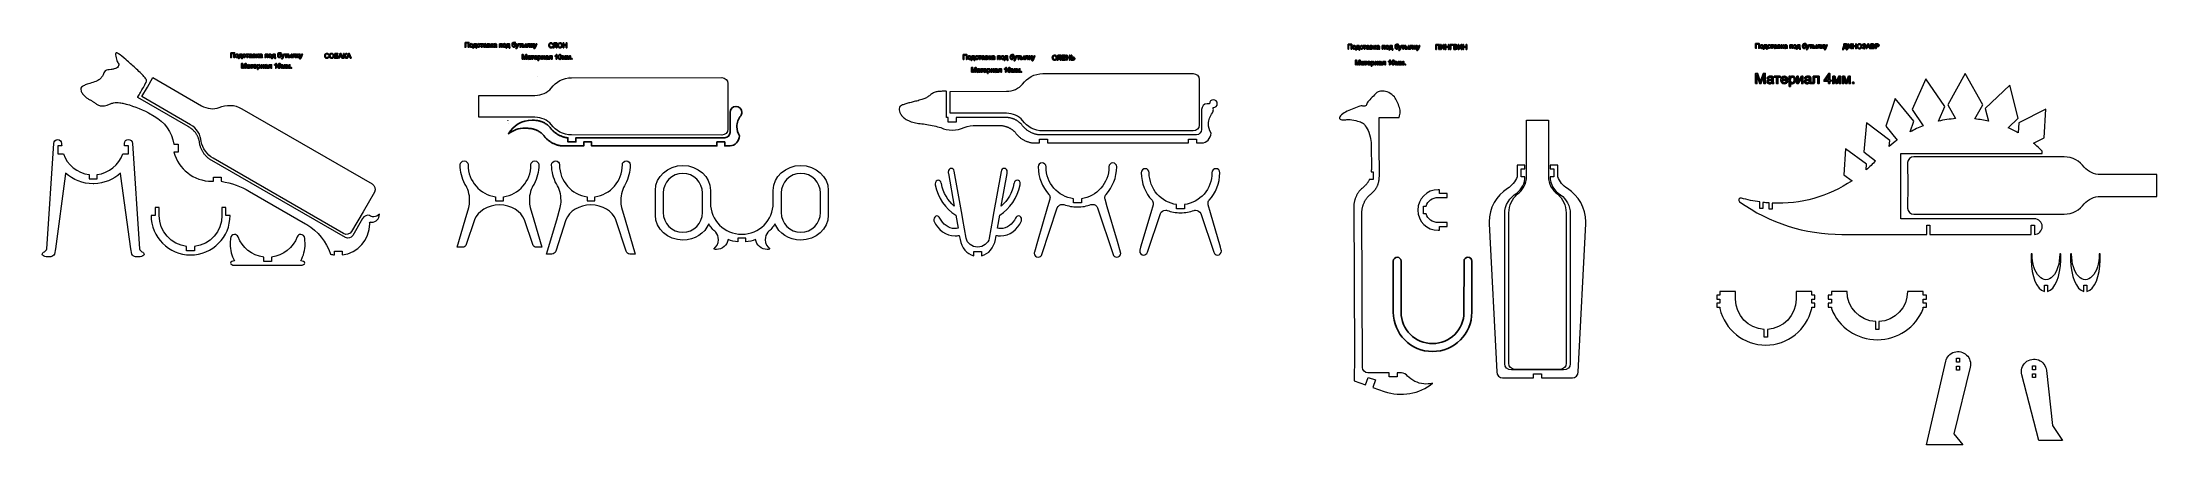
# Model space of a CAD drawing. Header units: centimetres. Extents: x -34 to 236, y -37 to 15.
import ezdxf

# ---------------------------------------------------------------- set-up
doc = ezdxf.new("R2010")
doc.units = ezdxf.units.CM
doc.header["$MEASUREMENT"] = 0
doc.layers.add('layer 1', color=7, linetype='Continuous')

msp = doc.modelspace()

# ---------------------------------------------------------------- linework, layer by layer
at = {"layer": 'layer 1', "color": 232}
for points, knots in [([(20.28844, 14.64388), (20.28844, 14.64388), (20.76512, 14.64388), (20.76512, 14.64388), (20.76512, 14.64388), (20.76512, 14.64388), (20.76512, 14.03781), (20.76512, 14.03781), (20.76512, 14.03781), (20.76512, 14.03781), (20.6844, 14.03781), (20.6844, 14.03781), (20.6844, 14.03781), (20.6844, 14.03781), (20.6844, 14.57234), (20.6844, 14.57234), (20.6844, 14.57234), (20.6844, 14.57234), (20.36859, 14.57234), (20.36859, 14.57234), (20.36859, 14.57234), (20.36859, 14.57234), (20.36859, 14.03781), (20.36859, 14.03781), (20.36859, 14.03781), (20.36859, 14.03781), (20.28844, 14.03781), (20.28844, 14.03781), (20.28844, 14.03781), (20.28844, 14.03781), (20.28844, 14.64388), (20.28844, 14.64388)], [0, 0, 0, 0, 0.125, 0.125, 0.125, 0.125, 0.25, 0.25, 0.25, 0.25, 0.375, 0.375, 0.375, 0.375, 0.5, 0.5, 0.5, 0.5, 0.625, 0.625, 0.625, 0.625, 0.75, 0.75, 0.75, 0.75, 0.875, 0.875, 0.875, 0.875, 1, 1, 1, 1]), ([(20.85895, 14.25738), (20.85895, 14.33866), (20.88153, 14.39891), (20.92683, 14.438), (20.92683, 14.438), (20.9645, 14.47046), (21.01051, 14.48683), (21.06483, 14.48683), (21.06483, 14.48683), (21.12523, 14.48683), (21.17462, 14.46707), (21.21286, 14.42742), (21.21286, 14.42742), (21.25124, 14.38791), (21.27029, 14.3333), (21.27029, 14.26359), (21.27029, 14.26359), (21.27029, 14.207), (21.26183, 14.16255), (21.24489, 14.13024), (21.24489, 14.13024), (21.22796, 14.09778), (21.20326, 14.07266), (21.17095, 14.05474), (21.17095, 14.05474), (21.13849, 14.03682), (21.10322, 14.02793), (21.06483, 14.02793), (21.06483, 14.02793), (21.00345, 14.02793), (20.95378, 14.04755), (20.91582, 14.08706), (20.91582, 14.08706), (20.87786, 14.12643), (20.85895, 14.18316), (20.85895, 14.25738)], [0, 0, 0, 0, 0.111111111, 0.111111111, 0.111111111, 0.111111111, 0.222222222, 0.222222222, 0.222222222, 0.222222222, 0.333333333, 0.333333333, 0.333333333, 0.333333333, 0.444444444, 0.444444444, 0.444444444, 0.444444444, 0.555555556, 0.555555556, 0.555555556, 0.555555556, 0.666666667, 0.666666667, 0.666666667, 0.666666667, 0.777777778, 0.777777778, 0.777777778, 0.777777778, 0.888888889, 0.888888889, 0.888888889, 0.888888889, 1, 1, 1, 1]), ([(20.93543, 14.25738), (20.93543, 14.20108), (20.94771, 14.15902), (20.97226, 14.13108), (20.97226, 14.13108), (20.99682, 14.103), (21.02772, 14.08903), (21.06483, 14.08903), (21.06483, 14.08903), (21.1018, 14.08903), (21.13257, 14.10314), (21.15712, 14.13123), (21.15712, 14.13123), (21.18153, 14.15931), (21.19381, 14.20221), (21.19381, 14.25978), (21.19381, 14.25978), (21.19381, 14.31411), (21.18153, 14.35531), (21.15684, 14.38325), (21.15684, 14.38325), (21.13214, 14.41119), (21.10152, 14.42516), (21.06483, 14.42516), (21.06483, 14.42516), (21.02772, 14.42516), (20.99682, 14.41119), (20.97226, 14.38339), (20.97226, 14.38339), (20.94771, 14.35559), (20.93543, 14.31354), (20.93543, 14.25738)], [0, 0, 0, 0, 0.125, 0.125, 0.125, 0.125, 0.25, 0.25, 0.25, 0.25, 0.375, 0.375, 0.375, 0.375, 0.5, 0.5, 0.5, 0.5, 0.625, 0.625, 0.625, 0.625, 0.75, 0.75, 0.75, 0.75, 0.875, 0.875, 0.875, 0.875, 1, 1, 1, 1]), ([(21.39771, 14.47681), (21.39771, 14.47681), (21.70364, 14.47681), (21.70364, 14.47681), (21.70364, 14.47681), (21.70364, 14.47681), (21.70364, 14.09905), (21.70364, 14.09905), (21.70364, 14.09905), (21.70364, 14.09905), (21.75106, 14.09905), (21.75106, 14.09905), (21.75106, 14.09905), (21.75106, 14.09905), (21.75106, 13.91335), (21.75106, 13.91335), (21.75106, 13.91335), (21.75106, 13.91335), (21.68995, 13.91335), (21.68995, 13.91335), (21.68995, 13.91335), (21.68995, 13.91335), (21.68995, 14.03781), (21.68995, 14.03781), (21.68995, 14.03781), (21.68995, 14.03781), (21.34437, 14.03781), (21.34437, 14.03781), (21.34437, 14.03781), (21.34437, 14.03781), (21.34437, 13.91335), (21.34437, 13.91335), (21.34437, 13.91335), (21.34437, 13.91335), (21.28313, 13.91335), (21.28313, 13.91335), (21.28313, 13.91335), (21.28313, 13.91335), (21.28313, 14.09905), (21.28313, 14.09905), (21.28313, 14.09905), (21.28313, 14.09905), (21.32236, 14.09905), (21.32236, 14.09905), (21.32236, 14.09905), (21.37471, 14.17017), (21.39983, 14.29604), (21.39771, 14.47681)], [0, 0, 0, 0, 0.083333333, 0.083333333, 0.083333333, 0.083333333, 0.166666667, 0.166666667, 0.166666667, 0.166666667, 0.25, 0.25, 0.25, 0.25, 0.333333333, 0.333333333, 0.333333333, 0.333333333, 0.416666667, 0.416666667, 0.416666667, 0.416666667, 0.5, 0.5, 0.5, 0.5, 0.583333333, 0.583333333, 0.583333333, 0.583333333, 0.666666667, 0.666666667, 0.666666667, 0.666666667, 0.75, 0.75, 0.75, 0.75, 0.833333333, 0.833333333, 0.833333333, 0.833333333, 0.916666667, 0.916666667, 0.916666667, 0.916666667, 1, 1, 1, 1]), ([(21.45966, 14.41528), (21.45416, 14.27276), (21.43214, 14.16735), (21.39348, 14.09905), (21.39348, 14.09905), (21.39348, 14.09905), (21.62956, 14.09905), (21.62956, 14.09905), (21.62956, 14.09905), (21.62956, 14.09905), (21.62956, 14.41528), (21.62956, 14.41528), (21.62956, 14.41528), (21.62956, 14.41528), (21.45966, 14.41528), (21.45966, 14.41528)], [0, 0, 0, 0, 0.25, 0.25, 0.25, 0.25, 0.5, 0.5, 0.5, 0.5, 0.75, 0.75, 0.75, 0.75, 1, 1, 1, 1]), ([(22.1195, 14.19868), (22.1195, 14.19868), (22.19259, 14.18908), (22.19259, 14.18908), (22.19259, 14.18908), (22.18469, 14.1387), (22.16423, 14.09919), (22.13121, 14.07069), (22.13121, 14.07069), (22.09833, 14.04218), (22.05783, 14.02793), (22.00985, 14.02793), (22.00985, 14.02793), (21.94988, 14.02793), (21.90148, 14.04755), (21.86507, 14.08678), (21.86507, 14.08678), (21.82852, 14.126), (21.81018, 14.18231), (21.81018, 14.25569), (21.81018, 14.25569), (21.81018, 14.3031), (21.81808, 14.34459), (21.83375, 14.38015), (21.83375, 14.38015), (21.84955, 14.41571), (21.8734, 14.44238), (21.90557, 14.46016), (21.90557, 14.46016), (21.9376, 14.47794), (21.9726, 14.48683), (22.01028, 14.48683), (22.01028, 14.48683), (22.05797, 14.48683), (22.09706, 14.47469), (22.12726, 14.45056), (22.12726, 14.45056), (22.1576, 14.42643), (22.17707, 14.39228), (22.18568, 14.34783), (22.18568, 14.34783), (22.18568, 14.34783), (22.11329, 14.33668), (22.11329, 14.33668), (22.11329, 14.33668), (22.10637, 14.36618), (22.09424, 14.38833), (22.07674, 14.40329), (22.07674, 14.40329), (22.05924, 14.41811), (22.03808, 14.42558), (22.01324, 14.42558), (22.01324, 14.42558), (21.9757, 14.42558), (21.94522, 14.41218), (21.9218, 14.38523), (21.9218, 14.38523), (21.89837, 14.35842), (21.88666, 14.31594), (21.88666, 14.2578), (21.88666, 14.2578), (21.88666, 14.19882), (21.89795, 14.15592), (21.92067, 14.12911), (21.92067, 14.12911), (21.94325, 14.10244), (21.97274, 14.08903), (22.00915, 14.08903), (22.00915, 14.08903), (22.03836, 14.08903), (22.06263, 14.09806), (22.08224, 14.11599), (22.08224, 14.11599), (22.10186, 14.13391), (22.11428, 14.16142), (22.1195, 14.19868)], [0, 0, 0, 0, 0.052631579, 0.052631579, 0.052631579, 0.052631579, 0.105263158, 0.105263158, 0.105263158, 0.105263158, 0.157894737, 0.157894737, 0.157894737, 0.157894737, 0.210526316, 0.210526316, 0.210526316, 0.210526316, 0.263157895, 0.263157895, 0.263157895, 0.263157895, 0.315789474, 0.315789474, 0.315789474, 0.315789474, 0.368421053, 0.368421053, 0.368421053, 0.368421053, 0.421052632, 0.421052632, 0.421052632, 0.421052632, 0.473684211, 0.473684211, 0.473684211, 0.473684211, 0.526315789, 0.526315789, 0.526315789, 0.526315789, 0.578947368, 0.578947368, 0.578947368, 0.578947368, 0.631578947, 0.631578947, 0.631578947, 0.631578947, 0.684210526, 0.684210526, 0.684210526, 0.684210526, 0.736842105, 0.736842105, 0.736842105, 0.736842105, 0.789473684, 0.789473684, 0.789473684, 0.789473684, 0.842105263, 0.842105263, 0.842105263, 0.842105263, 0.894736842, 0.894736842, 0.894736842, 0.894736842, 0.947368421, 0.947368421, 0.947368421, 0.947368421, 1, 1, 1, 1]), ([(22.21616, 14.47681), (22.21616, 14.47681), (22.57303, 14.47681), (22.57303, 14.47681), (22.57303, 14.47681), (22.57303, 14.47681), (22.57303, 14.41528), (22.57303, 14.41528), (22.57303, 14.41528), (22.57303, 14.41528), (22.43164, 14.41528), (22.43164, 14.41528), (22.43164, 14.41528), (22.43164, 14.41528), (22.43164, 14.03781), (22.43164, 14.03781), (22.43164, 14.03781), (22.43164, 14.03781), (22.35756, 14.03781), (22.35756, 14.03781), (22.35756, 14.03781), (22.35756, 14.03781), (22.35756, 14.41528), (22.35756, 14.41528), (22.35756, 14.41528), (22.35756, 14.41528), (22.21616, 14.41528), (22.21616, 14.41528), (22.21616, 14.41528), (22.21616, 14.41528), (22.21616, 14.47681), (22.21616, 14.47681)], [0, 0, 0, 0, 0.125, 0.125, 0.125, 0.125, 0.25, 0.25, 0.25, 0.25, 0.375, 0.375, 0.375, 0.375, 0.5, 0.5, 0.5, 0.5, 0.625, 0.625, 0.625, 0.625, 0.75, 0.75, 0.75, 0.75, 0.875, 0.875, 0.875, 0.875, 1, 1, 1, 1]), ([(22.92116, 14.092), (22.8935, 14.06857), (22.86697, 14.05206), (22.84157, 14.04233), (22.84157, 14.04233), (22.81603, 14.03273), (22.78865, 14.02793), (22.75944, 14.02793), (22.75944, 14.02793), (22.71118, 14.02793), (22.67421, 14.03964), (22.64825, 14.06321), (22.64825, 14.06321), (22.62242, 14.08678), (22.60944, 14.11697), (22.60944, 14.15352), (22.60944, 14.15352), (22.60944, 14.17511), (22.61424, 14.19473), (22.62412, 14.21251), (22.62412, 14.21251), (22.63385, 14.23029), (22.64669, 14.24454), (22.6625, 14.25526), (22.6625, 14.25526), (22.67844, 14.26599), (22.69622, 14.27417), (22.71612, 14.27968), (22.71612, 14.27968), (22.73066, 14.28349), (22.75267, 14.2873), (22.78216, 14.29082), (22.78216, 14.29082), (22.84228, 14.29802), (22.88658, 14.30649), (22.91495, 14.31651), (22.91495, 14.31651), (22.91523, 14.32667), (22.91537, 14.33316), (22.91537, 14.33584), (22.91537, 14.33584), (22.91537, 14.36618), (22.90832, 14.38763), (22.8942, 14.3999), (22.8942, 14.3999), (22.8753, 14.41684), (22.84693, 14.42516), (22.80954, 14.42516), (22.80954, 14.42516), (22.77454, 14.42516), (22.74872, 14.41909), (22.73193, 14.40682), (22.73193, 14.40682), (22.71527, 14.39454), (22.703, 14.37281), (22.69495, 14.34162), (22.69495, 14.34162), (22.69495, 14.34162), (22.62228, 14.35164), (22.62228, 14.35164), (22.62228, 14.35164), (22.62891, 14.38269), (22.63978, 14.40795), (22.65488, 14.427), (22.65488, 14.427), (22.66998, 14.44619), (22.69199, 14.461), (22.72064, 14.47131), (22.72064, 14.47131), (22.74928, 14.48161), (22.78244, 14.48683), (22.82026, 14.48683), (22.82026, 14.48683), (22.8578, 14.48683), (22.88814, 14.48231), (22.91156, 14.47356), (22.91156, 14.47356), (22.93499, 14.46467), (22.9522, 14.45367), (22.96335, 14.44026), (22.96335, 14.44026), (22.97436, 14.42685), (22.98198, 14.41006), (22.98649, 14.3896), (22.98649, 14.3896), (22.98889, 14.3769), (22.99016, 14.35404), (22.99016, 14.32102), (22.99016, 14.32102), (22.99016, 14.32102), (22.99016, 14.22182), (22.99016, 14.22182), (22.99016, 14.22182), (22.99016, 14.15253), (22.99171, 14.10879), (22.99496, 14.09059), (22.99496, 14.09059), (22.99806, 14.07224), (23.00441, 14.0546), (23.01373, 14.03781), (23.01373, 14.03781), (23.01373, 14.03781), (22.93597, 14.03781), (22.93597, 14.03781), (22.93597, 14.03781), (22.92835, 14.05319), (22.92327, 14.07125), (22.92116, 14.092)], [0, 0, 0, 0, 0.037037037, 0.037037037, 0.037037037, 0.037037037, 0.074074074, 0.074074074, 0.074074074, 0.074074074, 0.111111111, 0.111111111, 0.111111111, 0.111111111, 0.148148148, 0.148148148, 0.148148148, 0.148148148, 0.185185185, 0.185185185, 0.185185185, 0.185185185, 0.222222222, 0.222222222, 0.222222222, 0.222222222, 0.259259259, 0.259259259, 0.259259259, 0.259259259, 0.296296296, 0.296296296, 0.296296296, 0.296296296, 0.333333333, 0.333333333, 0.333333333, 0.333333333, 0.37037037, 0.37037037, 0.37037037, 0.37037037, 0.407407407, 0.407407407, 0.407407407, 0.407407407, 0.444444444, 0.444444444, 0.444444444, 0.444444444, 0.481481481, 0.481481481, 0.481481481, 0.481481481, 0.518518519, 0.518518519, 0.518518519, 0.518518519, 0.555555556, 0.555555556, 0.555555556, 0.555555556, 0.592592593, 0.592592593, 0.592592593, 0.592592593, 0.62962963, 0.62962963, 0.62962963, 0.62962963, 0.666666667, 0.666666667, 0.666666667, 0.666666667, 0.703703704, 0.703703704, 0.703703704, 0.703703704, 0.740740741, 0.740740741, 0.740740741, 0.740740741, 0.777777778, 0.777777778, 0.777777778, 0.777777778, 0.814814815, 0.814814815, 0.814814815, 0.814814815, 0.851851852, 0.851851852, 0.851851852, 0.851851852, 0.888888889, 0.888888889, 0.888888889, 0.888888889, 0.925925926, 0.925925926, 0.925925926, 0.925925926, 0.962962963, 0.962962963, 0.962962963, 0.962962963, 1, 1, 1, 1]), ([(22.91495, 14.25823), (22.88785, 14.24708), (22.84736, 14.23777), (22.79345, 14.23), (22.79345, 14.23), (22.76283, 14.22563), (22.7411, 14.22069), (22.72854, 14.21519), (22.72854, 14.21519), (22.71584, 14.20968), (22.70596, 14.20164), (22.69919, 14.19092), (22.69919, 14.19092), (22.69227, 14.18033), (22.68875, 14.16862), (22.68875, 14.15564), (22.68875, 14.15564), (22.68875, 14.13574), (22.69637, 14.11923), (22.71132, 14.10597), (22.71132, 14.10597), (22.72628, 14.09284), (22.7483, 14.08621), (22.77722, 14.08621), (22.77722, 14.08621), (22.80587, 14.08621), (22.83141, 14.09242), (22.85371, 14.10498), (22.85371, 14.10498), (22.876, 14.11754), (22.89251, 14.13475), (22.90295, 14.15648), (22.90295, 14.15648), (22.911, 14.17328), (22.91495, 14.19811), (22.91495, 14.23085), (22.91495, 14.23085), (22.91495, 14.23085), (22.91495, 14.25823), (22.91495, 14.25823)], [0, 0, 0, 0, 0.1, 0.1, 0.1, 0.1, 0.2, 0.2, 0.2, 0.2, 0.3, 0.3, 0.3, 0.3, 0.4, 0.4, 0.4, 0.4, 0.5, 0.5, 0.5, 0.5, 0.6, 0.6, 0.6, 0.6, 0.7, 0.7, 0.7, 0.7, 0.8, 0.8, 0.8, 0.8, 0.9, 0.9, 0.9, 0.9, 1, 1, 1, 1]), ([(23.10587, 14.47681), (23.10587, 14.47681), (23.27746, 14.47681), (23.27746, 14.47681), (23.27746, 14.47681), (23.31966, 14.47681), (23.35098, 14.47328), (23.37159, 14.46637), (23.37159, 14.46637), (23.39205, 14.45931), (23.40969, 14.44647), (23.4245, 14.4277), (23.4245, 14.4277), (23.43918, 14.40893), (23.44666, 14.3865), (23.44666, 14.36025), (23.44666, 14.36025), (23.44666, 14.33937), (23.44228, 14.32102), (23.43353, 14.3055), (23.43353, 14.3055), (23.42493, 14.28998), (23.4118, 14.27685), (23.39445, 14.26641), (23.39445, 14.26641), (23.41519, 14.2595), (23.43226, 14.24666), (23.44595, 14.22775), (23.44595, 14.22775), (23.45964, 14.20884), (23.46641, 14.18654), (23.46641, 14.16058), (23.46641, 14.16058), (23.46373, 14.11895), (23.44877, 14.08805), (23.42182, 14.06801), (23.42182, 14.06801), (23.39473, 14.04783), (23.3555, 14.03781), (23.30399, 14.03781), (23.30399, 14.03781), (23.30399, 14.03781), (23.10587, 14.03781), (23.10587, 14.03781), (23.10587, 14.03781), (23.10587, 14.03781), (23.10587, 14.47681), (23.10587, 14.47681)], [0, 0, 0, 0, 0.083333333, 0.083333333, 0.083333333, 0.083333333, 0.166666667, 0.166666667, 0.166666667, 0.166666667, 0.25, 0.25, 0.25, 0.25, 0.333333333, 0.333333333, 0.333333333, 0.333333333, 0.416666667, 0.416666667, 0.416666667, 0.416666667, 0.5, 0.5, 0.5, 0.5, 0.583333333, 0.583333333, 0.583333333, 0.583333333, 0.666666667, 0.666666667, 0.666666667, 0.666666667, 0.75, 0.75, 0.75, 0.75, 0.833333333, 0.833333333, 0.833333333, 0.833333333, 0.916666667, 0.916666667, 0.916666667, 0.916666667, 1, 1, 1, 1]), ([(23.18038, 14.29209), (23.18038, 14.29209), (23.25968, 14.29209), (23.25968, 14.29209), (23.25968, 14.29209), (23.29143, 14.29209), (23.31317, 14.29365), (23.32502, 14.29703), (23.32502, 14.29703), (23.33687, 14.30028), (23.34746, 14.30705), (23.35691, 14.31707), (23.35691, 14.31707), (23.36622, 14.32709), (23.37088, 14.33922), (23.37088, 14.35319), (23.37088, 14.35319), (23.37088, 14.37634), (23.3627, 14.39256), (23.34633, 14.4016), (23.34633, 14.4016), (23.32996, 14.41077), (23.30188, 14.41528), (23.26222, 14.41528), (23.26222, 14.41528), (23.26222, 14.41528), (23.18038, 14.41528), (23.18038, 14.41528), (23.18038, 14.41528), (23.18038, 14.41528), (23.18038, 14.29209), (23.18038, 14.29209)], [0, 0, 0, 0, 0.125, 0.125, 0.125, 0.125, 0.25, 0.25, 0.25, 0.25, 0.375, 0.375, 0.375, 0.375, 0.5, 0.5, 0.5, 0.5, 0.625, 0.625, 0.625, 0.625, 0.75, 0.75, 0.75, 0.75, 0.875, 0.875, 0.875, 0.875, 1, 1, 1, 1]), ([(23.18038, 14.09905), (23.18038, 14.09905), (23.27831, 14.09905), (23.27831, 14.09905), (23.27831, 14.09905), (23.3205, 14.09905), (23.34943, 14.10385), (23.36509, 14.11373), (23.36509, 14.11373), (23.3809, 14.12346), (23.38908, 14.1404), (23.38993, 14.16425), (23.38993, 14.16425), (23.38993, 14.17836), (23.38541, 14.19134), (23.37624, 14.20333), (23.37624, 14.20333), (23.36721, 14.21533), (23.35536, 14.22295), (23.34082, 14.22605), (23.34082, 14.22605), (23.32615, 14.2293), (23.30272, 14.23085), (23.27041, 14.23085), (23.27041, 14.23085), (23.27041, 14.23085), (23.18038, 14.23085), (23.18038, 14.23085), (23.18038, 14.23085), (23.18038, 14.23085), (23.18038, 14.09905), (23.18038, 14.09905)], [0, 0, 0, 0, 0.125, 0.125, 0.125, 0.125, 0.25, 0.25, 0.25, 0.25, 0.375, 0.375, 0.375, 0.375, 0.5, 0.5, 0.5, 0.5, 0.625, 0.625, 0.625, 0.625, 0.75, 0.75, 0.75, 0.75, 0.875, 0.875, 0.875, 0.875, 1, 1, 1, 1]), ([(23.55503, 14.47681), (23.55503, 14.47681), (23.62939, 14.47681), (23.62939, 14.47681), (23.62939, 14.47681), (23.62939, 14.47681), (23.62939, 14.28715), (23.62939, 14.28715), (23.62939, 14.28715), (23.6531, 14.28715), (23.66975, 14.29167), (23.67921, 14.3007), (23.67921, 14.3007), (23.68866, 14.30987), (23.70263, 14.33626), (23.72112, 14.38015), (23.72112, 14.38015), (23.73579, 14.41486), (23.74764, 14.43772), (23.75668, 14.44873), (23.75668, 14.44873), (23.76585, 14.45973), (23.77629, 14.46721), (23.78814, 14.47102), (23.78814, 14.47102), (23.8, 14.47497), (23.81905, 14.47681), (23.84515, 14.47681), (23.84515, 14.47681), (23.84515, 14.47681), (23.86011, 14.47681), (23.86011, 14.47681), (23.86011, 14.47681), (23.86011, 14.47681), (23.86011, 14.41528), (23.86011, 14.41528), (23.86011, 14.41528), (23.86011, 14.41528), (23.83937, 14.41571), (23.83937, 14.41571), (23.83937, 14.41571), (23.81989, 14.41571), (23.80733, 14.41274), (23.80183, 14.40696), (23.80183, 14.40696), (23.79605, 14.40089), (23.78716, 14.38283), (23.7753, 14.35277), (23.7753, 14.35277), (23.76401, 14.32413), (23.75371, 14.30437), (23.74426, 14.29336), (23.74426, 14.29336), (23.73494, 14.28222), (23.72041, 14.2722), (23.70094, 14.26317), (23.70094, 14.26317), (23.73283, 14.25456), (23.7643, 14.22478), (23.7952, 14.17384), (23.7952, 14.17384), (23.7952, 14.17384), (23.87662, 14.03781), (23.87662, 14.03781), (23.87662, 14.03781), (23.87662, 14.03781), (23.79478, 14.03781), (23.79478, 14.03781), (23.79478, 14.03781), (23.79478, 14.03781), (23.71533, 14.17384), (23.71533, 14.17384), (23.71533, 14.17384), (23.6991, 14.20108), (23.68485, 14.21914), (23.67286, 14.22775), (23.67286, 14.22775), (23.66072, 14.2365), (23.64619, 14.24073), (23.62939, 14.24073), (23.62939, 14.24073), (23.62939, 14.24073), (23.62939, 14.03781), (23.62939, 14.03781), (23.62939, 14.03781), (23.62939, 14.03781), (23.55503, 14.03781), (23.55503, 14.03781), (23.55503, 14.03781), (23.55503, 14.03781), (23.55503, 14.47681), (23.55503, 14.47681)], [0, 0, 0, 0, 0.043478261, 0.043478261, 0.043478261, 0.043478261, 0.086956522, 0.086956522, 0.086956522, 0.086956522, 0.130434783, 0.130434783, 0.130434783, 0.130434783, 0.173913043, 0.173913043, 0.173913043, 0.173913043, 0.217391304, 0.217391304, 0.217391304, 0.217391304, 0.260869565, 0.260869565, 0.260869565, 0.260869565, 0.304347826, 0.304347826, 0.304347826, 0.304347826, 0.347826087, 0.347826087, 0.347826087, 0.347826087, 0.391304348, 0.391304348, 0.391304348, 0.391304348, 0.434782609, 0.434782609, 0.434782609, 0.434782609, 0.47826087, 0.47826087, 0.47826087, 0.47826087, 0.52173913, 0.52173913, 0.52173913, 0.52173913, 0.565217391, 0.565217391, 0.565217391, 0.565217391, 0.608695652, 0.608695652, 0.608695652, 0.608695652, 0.652173913, 0.652173913, 0.652173913, 0.652173913, 0.695652174, 0.695652174, 0.695652174, 0.695652174, 0.739130435, 0.739130435, 0.739130435, 0.739130435, 0.782608696, 0.782608696, 0.782608696, 0.782608696, 0.826086957, 0.826086957, 0.826086957, 0.826086957, 0.869565217, 0.869565217, 0.869565217, 0.869565217, 0.913043478, 0.913043478, 0.913043478, 0.913043478, 0.956521739, 0.956521739, 0.956521739, 0.956521739, 1, 1, 1, 1]), ([(24.23096, 14.092), (24.2033, 14.06857), (24.17677, 14.05206), (24.15137, 14.04233), (24.15137, 14.04233), (24.12583, 14.03273), (24.09845, 14.02793), (24.06924, 14.02793), (24.06924, 14.02793), (24.02098, 14.02793), (23.98401, 14.03964), (23.95805, 14.06321), (23.95805, 14.06321), (23.93222, 14.08678), (23.91924, 14.11697), (23.91924, 14.15352), (23.91924, 14.15352), (23.91924, 14.17511), (23.92404, 14.19473), (23.93392, 14.21251), (23.93392, 14.21251), (23.94365, 14.23029), (23.95649, 14.24454), (23.9723, 14.25526), (23.9723, 14.25526), (23.98824, 14.26599), (24.00602, 14.27417), (24.02592, 14.27968), (24.02592, 14.27968), (24.04046, 14.28349), (24.06247, 14.2873), (24.09196, 14.29082), (24.09196, 14.29082), (24.15208, 14.29802), (24.19638, 14.30649), (24.22475, 14.31651), (24.22475, 14.31651), (24.22503, 14.32667), (24.22517, 14.33316), (24.22517, 14.33584), (24.22517, 14.33584), (24.22517, 14.36618), (24.21812, 14.38763), (24.204, 14.3999), (24.204, 14.3999), (24.1851, 14.41684), (24.15673, 14.42516), (24.11934, 14.42516), (24.11934, 14.42516), (24.08434, 14.42516), (24.05852, 14.41909), (24.04173, 14.40682), (24.04173, 14.40682), (24.02507, 14.39454), (24.0128, 14.37281), (24.00475, 14.34162), (24.00475, 14.34162), (24.00475, 14.34162), (23.93208, 14.35164), (23.93208, 14.35164), (23.93208, 14.35164), (23.93871, 14.38269), (23.94958, 14.40795), (23.96468, 14.427), (23.96468, 14.427), (23.97978, 14.44619), (24.00179, 14.461), (24.03044, 14.47131), (24.03044, 14.47131), (24.05908, 14.48161), (24.09224, 14.48683), (24.13006, 14.48683), (24.13006, 14.48683), (24.1676, 14.48683), (24.19794, 14.48231), (24.22136, 14.47356), (24.22136, 14.47356), (24.24479, 14.46467), (24.262, 14.45367), (24.27315, 14.44026), (24.27315, 14.44026), (24.28416, 14.42685), (24.29178, 14.41006), (24.29629, 14.3896), (24.29629, 14.3896), (24.29869, 14.3769), (24.29996, 14.35404), (24.29996, 14.32102), (24.29996, 14.32102), (24.29996, 14.32102), (24.29996, 14.22182), (24.29996, 14.22182), (24.29996, 14.22182), (24.29996, 14.15253), (24.30151, 14.10879), (24.30476, 14.09059), (24.30476, 14.09059), (24.30786, 14.07224), (24.31421, 14.0546), (24.32353, 14.03781), (24.32353, 14.03781), (24.32353, 14.03781), (24.24577, 14.03781), (24.24577, 14.03781), (24.24577, 14.03781), (24.23815, 14.05319), (24.23307, 14.07125), (24.23096, 14.092)], [0, 0, 0, 0, 0.037037037, 0.037037037, 0.037037037, 0.037037037, 0.074074074, 0.074074074, 0.074074074, 0.074074074, 0.111111111, 0.111111111, 0.111111111, 0.111111111, 0.148148148, 0.148148148, 0.148148148, 0.148148148, 0.185185185, 0.185185185, 0.185185185, 0.185185185, 0.222222222, 0.222222222, 0.222222222, 0.222222222, 0.259259259, 0.259259259, 0.259259259, 0.259259259, 0.296296296, 0.296296296, 0.296296296, 0.296296296, 0.333333333, 0.333333333, 0.333333333, 0.333333333, 0.37037037, 0.37037037, 0.37037037, 0.37037037, 0.407407407, 0.407407407, 0.407407407, 0.407407407, 0.444444444, 0.444444444, 0.444444444, 0.444444444, 0.481481481, 0.481481481, 0.481481481, 0.481481481, 0.518518519, 0.518518519, 0.518518519, 0.518518519, 0.555555556, 0.555555556, 0.555555556, 0.555555556, 0.592592593, 0.592592593, 0.592592593, 0.592592593, 0.62962963, 0.62962963, 0.62962963, 0.62962963, 0.666666667, 0.666666667, 0.666666667, 0.666666667, 0.703703704, 0.703703704, 0.703703704, 0.703703704, 0.740740741, 0.740740741, 0.740740741, 0.740740741, 0.777777778, 0.777777778, 0.777777778, 0.777777778, 0.814814815, 0.814814815, 0.814814815, 0.814814815, 0.851851852, 0.851851852, 0.851851852, 0.851851852, 0.888888889, 0.888888889, 0.888888889, 0.888888889, 0.925925926, 0.925925926, 0.925925926, 0.925925926, 0.962962963, 0.962962963, 0.962962963, 0.962962963, 1, 1, 1, 1]), ([(24.22475, 14.25823), (24.19765, 14.24708), (24.15716, 14.23777), (24.10325, 14.23), (24.10325, 14.23), (24.07263, 14.22563), (24.0509, 14.22069), (24.03834, 14.21519), (24.03834, 14.21519), (24.02564, 14.20968), (24.01576, 14.20164), (24.00899, 14.19092), (24.00899, 14.19092), (24.00207, 14.18033), (23.99855, 14.16862), (23.99855, 14.15564), (23.99855, 14.15564), (23.99855, 14.13574), (24.00617, 14.11923), (24.02112, 14.10597), (24.02112, 14.10597), (24.03608, 14.09284), (24.0581, 14.08621), (24.08702, 14.08621), (24.08702, 14.08621), (24.11567, 14.08621), (24.14121, 14.09242), (24.16351, 14.10498), (24.16351, 14.10498), (24.1858, 14.11754), (24.20231, 14.13475), (24.21275, 14.15648), (24.21275, 14.15648), (24.2208, 14.17328), (24.22475, 14.19811), (24.22475, 14.23085), (24.22475, 14.23085), (24.22475, 14.23085), (24.22475, 14.25823), (24.22475, 14.25823)], [0, 0, 0, 0, 0.1, 0.1, 0.1, 0.1, 0.2, 0.2, 0.2, 0.2, 0.3, 0.3, 0.3, 0.3, 0.4, 0.4, 0.4, 0.4, 0.5, 0.5, 0.5, 0.5, 0.6, 0.6, 0.6, 0.6, 0.7, 0.7, 0.7, 0.7, 0.8, 0.8, 0.8, 0.8, 0.9, 0.9, 0.9, 0.9, 1, 1, 1, 1]), ([(24.6509, 14.47681), (24.6509, 14.47681), (24.99747, 14.47681), (24.99747, 14.47681), (24.99747, 14.47681), (24.99747, 14.47681), (24.99747, 14.03781), (24.99747, 14.03781), (24.99747, 14.03781), (24.99747, 14.03781), (24.92297, 14.03781), (24.92297, 14.03781), (24.92297, 14.03781), (24.92297, 14.03781), (24.92297, 14.41528), (24.92297, 14.41528), (24.92297, 14.41528), (24.92297, 14.41528), (24.72541, 14.41528), (24.72541, 14.41528), (24.72541, 14.41528), (24.72541, 14.41528), (24.72541, 14.03781), (24.72541, 14.03781), (24.72541, 14.03781), (24.72541, 14.03781), (24.6509, 14.03781), (24.6509, 14.03781), (24.6509, 14.03781), (24.6509, 14.03781), (24.6509, 14.47681), (24.6509, 14.47681)], [0, 0, 0, 0, 0.125, 0.125, 0.125, 0.125, 0.25, 0.25, 0.25, 0.25, 0.375, 0.375, 0.375, 0.375, 0.5, 0.5, 0.5, 0.5, 0.625, 0.625, 0.625, 0.625, 0.75, 0.75, 0.75, 0.75, 0.875, 0.875, 0.875, 0.875, 1, 1, 1, 1]), ([(25.08129, 14.25738), (25.08129, 14.33866), (25.10387, 14.39891), (25.14917, 14.438), (25.14917, 14.438), (25.18684, 14.47046), (25.23285, 14.48683), (25.28717, 14.48683), (25.28717, 14.48683), (25.34757, 14.48683), (25.39696, 14.46707), (25.4352, 14.42742), (25.4352, 14.42742), (25.47358, 14.38791), (25.49263, 14.3333), (25.49263, 14.26359), (25.49263, 14.26359), (25.49263, 14.207), (25.48417, 14.16255), (25.46723, 14.13024), (25.46723, 14.13024), (25.4503, 14.09778), (25.4256, 14.07266), (25.39329, 14.05474), (25.39329, 14.05474), (25.36083, 14.03682), (25.32556, 14.02793), (25.28717, 14.02793), (25.28717, 14.02793), (25.22579, 14.02793), (25.17612, 14.04755), (25.13816, 14.08706), (25.13816, 14.08706), (25.1002, 14.12643), (25.08129, 14.18316), (25.08129, 14.25738)], [0, 0, 0, 0, 0.111111111, 0.111111111, 0.111111111, 0.111111111, 0.222222222, 0.222222222, 0.222222222, 0.222222222, 0.333333333, 0.333333333, 0.333333333, 0.333333333, 0.444444444, 0.444444444, 0.444444444, 0.444444444, 0.555555556, 0.555555556, 0.555555556, 0.555555556, 0.666666667, 0.666666667, 0.666666667, 0.666666667, 0.777777778, 0.777777778, 0.777777778, 0.777777778, 0.888888889, 0.888888889, 0.888888889, 0.888888889, 1, 1, 1, 1]), ([(25.15777, 14.25738), (25.15777, 14.20108), (25.17005, 14.15902), (25.1946, 14.13108), (25.1946, 14.13108), (25.21916, 14.103), (25.25006, 14.08903), (25.28717, 14.08903), (25.28717, 14.08903), (25.32414, 14.08903), (25.35491, 14.10314), (25.37946, 14.13123), (25.37946, 14.13123), (25.40387, 14.15931), (25.41615, 14.20221), (25.41615, 14.25978), (25.41615, 14.25978), (25.41615, 14.31411), (25.40387, 14.35531), (25.37918, 14.38325), (25.37918, 14.38325), (25.35448, 14.41119), (25.32386, 14.42516), (25.28717, 14.42516), (25.28717, 14.42516), (25.25006, 14.42516), (25.21916, 14.41119), (25.1946, 14.38339), (25.1946, 14.38339), (25.17005, 14.35559), (25.15777, 14.31354), (25.15777, 14.25738)], [0, 0, 0, 0, 0.125, 0.125, 0.125, 0.125, 0.25, 0.25, 0.25, 0.25, 0.375, 0.375, 0.375, 0.375, 0.5, 0.5, 0.5, 0.5, 0.625, 0.625, 0.625, 0.625, 0.75, 0.75, 0.75, 0.75, 0.875, 0.875, 0.875, 0.875, 1, 1, 1, 1]), ([(25.62005, 14.47681), (25.62005, 14.47681), (25.92598, 14.47681), (25.92598, 14.47681), (25.92598, 14.47681), (25.92598, 14.47681), (25.92598, 14.09905), (25.92598, 14.09905), (25.92598, 14.09905), (25.92598, 14.09905), (25.9734, 14.09905), (25.9734, 14.09905), (25.9734, 14.09905), (25.9734, 14.09905), (25.9734, 13.91335), (25.9734, 13.91335), (25.9734, 13.91335), (25.9734, 13.91335), (25.91229, 13.91335), (25.91229, 13.91335), (25.91229, 13.91335), (25.91229, 13.91335), (25.91229, 14.03781), (25.91229, 14.03781), (25.91229, 14.03781), (25.91229, 14.03781), (25.56671, 14.03781), (25.56671, 14.03781), (25.56671, 14.03781), (25.56671, 14.03781), (25.56671, 13.91335), (25.56671, 13.91335), (25.56671, 13.91335), (25.56671, 13.91335), (25.50547, 13.91335), (25.50547, 13.91335), (25.50547, 13.91335), (25.50547, 13.91335), (25.50547, 14.09905), (25.50547, 14.09905), (25.50547, 14.09905), (25.50547, 14.09905), (25.5447, 14.09905), (25.5447, 14.09905), (25.5447, 14.09905), (25.59705, 14.17017), (25.62217, 14.29604), (25.62005, 14.47681)], [0, 0, 0, 0, 0.083333333, 0.083333333, 0.083333333, 0.083333333, 0.166666667, 0.166666667, 0.166666667, 0.166666667, 0.25, 0.25, 0.25, 0.25, 0.333333333, 0.333333333, 0.333333333, 0.333333333, 0.416666667, 0.416666667, 0.416666667, 0.416666667, 0.5, 0.5, 0.5, 0.5, 0.583333333, 0.583333333, 0.583333333, 0.583333333, 0.666666667, 0.666666667, 0.666666667, 0.666666667, 0.75, 0.75, 0.75, 0.75, 0.833333333, 0.833333333, 0.833333333, 0.833333333, 0.916666667, 0.916666667, 0.916666667, 0.916666667, 1, 1, 1, 1]), ([(25.682, 14.41528), (25.6765, 14.27276), (25.65448, 14.16735), (25.61582, 14.09905), (25.61582, 14.09905), (25.61582, 14.09905), (25.8519, 14.09905), (25.8519, 14.09905), (25.8519, 14.09905), (25.8519, 14.09905), (25.8519, 14.41528), (25.8519, 14.41528), (25.8519, 14.41528), (25.8519, 14.41528), (25.682, 14.41528), (25.682, 14.41528)], [0, 0, 0, 0, 0.25, 0.25, 0.25, 0.25, 0.5, 0.5, 0.5, 0.5, 0.75, 0.75, 0.75, 0.75, 1, 1, 1, 1]), ([(26.6122, 14.65828), (26.6122, 14.65828), (26.67796, 14.65757), (26.67796, 14.65757), (26.67796, 14.65757), (26.67486, 14.62808), (26.66837, 14.60748), (26.65821, 14.59591), (26.65821, 14.59591), (26.64819, 14.58434), (26.6352, 14.57686), (26.6194, 14.57361), (26.6194, 14.57361), (26.6036, 14.57022), (26.57255, 14.56867), (26.52613, 14.56867), (26.52613, 14.56867), (26.46474, 14.56867), (26.42283, 14.56275), (26.40054, 14.55089), (26.40054, 14.55089), (26.37824, 14.53904), (26.36215, 14.51999), (26.35242, 14.49402), (26.35242, 14.49402), (26.34254, 14.46792), (26.33718, 14.43447), (26.33605, 14.39341), (26.33605, 14.39341), (26.35482, 14.42121), (26.37669, 14.44209), (26.40181, 14.45592), (26.40181, 14.45592), (26.42678, 14.46989), (26.45515, 14.47681), (26.48647, 14.47681), (26.48647, 14.47681), (26.54405, 14.47681), (26.59174, 14.45705), (26.62956, 14.41754), (26.62956, 14.41754), (26.66724, 14.37803), (26.68615, 14.32441), (26.68615, 14.25696), (26.68615, 14.25696), (26.68615, 14.20559), (26.67669, 14.16368), (26.65764, 14.1308), (26.65764, 14.1308), (26.63859, 14.09806), (26.61615, 14.07266), (26.59005, 14.05474), (26.59005, 14.05474), (26.56408, 14.03682), (26.52852, 14.02793), (26.48365, 14.02793), (26.48365, 14.02793), (26.43158, 14.02793), (26.39094, 14.03979), (26.36201, 14.06363), (26.36201, 14.06363), (26.33308, 14.08748), (26.31093, 14.11796), (26.29555, 14.15521), (26.29555, 14.15521), (26.28003, 14.19247), (26.27241, 14.25724), (26.27241, 14.34953), (26.27241, 14.34953), (26.27241, 14.46552), (26.29202, 14.5437), (26.33125, 14.58391), (26.33125, 14.58391), (26.37048, 14.62413), (26.43102, 14.64431), (26.51258, 14.64431), (26.51258, 14.64431), (26.56324, 14.64431), (26.59202, 14.64515), (26.59894, 14.64671), (26.59894, 14.64671), (26.60585, 14.6484), (26.61023, 14.65235), (26.6122, 14.65828)], [0, 0, 0, 0, 0.047619048, 0.047619048, 0.047619048, 0.047619048, 0.095238095, 0.095238095, 0.095238095, 0.095238095, 0.142857143, 0.142857143, 0.142857143, 0.142857143, 0.19047619, 0.19047619, 0.19047619, 0.19047619, 0.238095238, 0.238095238, 0.238095238, 0.238095238, 0.285714286, 0.285714286, 0.285714286, 0.285714286, 0.333333333, 0.333333333, 0.333333333, 0.333333333, 0.380952381, 0.380952381, 0.380952381, 0.380952381, 0.428571429, 0.428571429, 0.428571429, 0.428571429, 0.476190476, 0.476190476, 0.476190476, 0.476190476, 0.523809524, 0.523809524, 0.523809524, 0.523809524, 0.571428571, 0.571428571, 0.571428571, 0.571428571, 0.619047619, 0.619047619, 0.619047619, 0.619047619, 0.666666667, 0.666666667, 0.666666667, 0.666666667, 0.714285714, 0.714285714, 0.714285714, 0.714285714, 0.761904762, 0.761904762, 0.761904762, 0.761904762, 0.80952381, 0.80952381, 0.80952381, 0.80952381, 0.857142857, 0.857142857, 0.857142857, 0.857142857, 0.904761905, 0.904761905, 0.904761905, 0.904761905, 0.952380952, 0.952380952, 0.952380952, 0.952380952, 1, 1, 1, 1]), ([(26.60839, 14.25893), (26.60839, 14.30479), (26.59767, 14.34219), (26.57594, 14.3714), (26.57594, 14.3714), (26.55435, 14.40061), (26.52387, 14.41528), (26.4845, 14.41528), (26.4845, 14.41528), (26.44343, 14.41528), (26.41168, 14.39976), (26.38939, 14.369), (26.38939, 14.369), (26.36709, 14.3381), (26.3558, 14.29689), (26.3558, 14.24539), (26.3558, 14.24539), (26.3558, 14.1943), (26.36822, 14.15536), (26.39292, 14.1284), (26.39292, 14.1284), (26.41747, 14.10131), (26.44795, 14.0879), (26.48407, 14.0879), (26.48407, 14.0879), (26.5209, 14.0879), (26.55096, 14.10343), (26.57396, 14.13475), (26.57396, 14.13475), (26.59696, 14.16608), (26.60839, 14.20743), (26.60839, 14.25893)], [0, 0, 0, 0, 0.125, 0.125, 0.125, 0.125, 0.25, 0.25, 0.25, 0.25, 0.375, 0.375, 0.375, 0.375, 0.5, 0.5, 0.5, 0.5, 0.625, 0.625, 0.625, 0.625, 0.75, 0.75, 0.75, 0.75, 0.875, 0.875, 0.875, 0.875, 1, 1, 1, 1]), ([(26.75359, 13.86876), (26.75359, 13.86876), (26.74527, 13.93861), (26.74527, 13.93861), (26.74527, 13.93861), (26.76164, 13.93423), (26.77575, 13.93198), (26.78788, 13.93198), (26.78788, 13.93198), (26.80439, 13.93198), (26.81766, 13.9348), (26.82754, 13.9403), (26.82754, 13.9403), (26.83755, 13.94581), (26.8456, 13.95343), (26.85195, 13.96344), (26.85195, 13.96344), (26.85675, 13.97078), (26.86423, 13.98927), (26.87467, 14.01876), (26.87467, 14.01876), (26.87608, 14.02299), (26.87834, 14.02892), (26.8813, 14.03696), (26.8813, 14.03696), (26.8813, 14.03696), (26.71479, 14.47681), (26.71479, 14.47681), (26.71479, 14.47681), (26.71479, 14.47681), (26.79494, 14.47681), (26.79494, 14.47681), (26.79494, 14.47681), (26.79494, 14.47681), (26.88638, 14.22267), (26.88638, 14.22267), (26.88638, 14.22267), (26.89809, 14.19035), (26.90882, 14.15648), (26.91813, 14.12092), (26.91813, 14.12092), (26.92674, 14.15507), (26.9369, 14.18838), (26.94875, 14.22097), (26.94875, 14.22097), (26.94875, 14.22097), (27.04259, 14.47681), (27.04259, 14.47681), (27.04259, 14.47681), (27.04259, 14.47681), (27.11696, 14.47681), (27.11696, 14.47681), (27.11696, 14.47681), (27.11696, 14.47681), (26.95002, 14.03033), (26.95002, 14.03033), (26.95002, 14.03033), (26.9321, 13.98207), (26.91813, 13.94891), (26.90825, 13.93071), (26.90825, 13.93071), (26.89499, 13.90615), (26.87989, 13.88823), (26.86281, 13.8768), (26.86281, 13.8768), (26.8456, 13.86537), (26.82528, 13.85959), (26.80157, 13.85959), (26.80157, 13.85959), (26.78718, 13.85959), (26.77123, 13.86269), (26.75359, 13.86876)], [0, 0, 0, 0, 0.055555556, 0.055555556, 0.055555556, 0.055555556, 0.111111111, 0.111111111, 0.111111111, 0.111111111, 0.166666667, 0.166666667, 0.166666667, 0.166666667, 0.222222222, 0.222222222, 0.222222222, 0.222222222, 0.277777778, 0.277777778, 0.277777778, 0.277777778, 0.333333333, 0.333333333, 0.333333333, 0.333333333, 0.388888889, 0.388888889, 0.388888889, 0.388888889, 0.444444444, 0.444444444, 0.444444444, 0.444444444, 0.5, 0.5, 0.5, 0.5, 0.555555556, 0.555555556, 0.555555556, 0.555555556, 0.611111111, 0.611111111, 0.611111111, 0.611111111, 0.666666667, 0.666666667, 0.666666667, 0.666666667, 0.722222222, 0.722222222, 0.722222222, 0.722222222, 0.777777778, 0.777777778, 0.777777778, 0.777777778, 0.833333333, 0.833333333, 0.833333333, 0.833333333, 0.888888889, 0.888888889, 0.888888889, 0.888888889, 0.944444444, 0.944444444, 0.944444444, 0.944444444, 1, 1, 1, 1]), ([(27.1401, 14.47681), (27.1401, 14.47681), (27.49697, 14.47681), (27.49697, 14.47681), (27.49697, 14.47681), (27.49697, 14.47681), (27.49697, 14.41528), (27.49697, 14.41528), (27.49697, 14.41528), (27.49697, 14.41528), (27.35558, 14.41528), (27.35558, 14.41528), (27.35558, 14.41528), (27.35558, 14.41528), (27.35558, 14.03781), (27.35558, 14.03781), (27.35558, 14.03781), (27.35558, 14.03781), (27.2815, 14.03781), (27.2815, 14.03781), (27.2815, 14.03781), (27.2815, 14.03781), (27.2815, 14.41528), (27.2815, 14.41528), (27.2815, 14.41528), (27.2815, 14.41528), (27.1401, 14.41528), (27.1401, 14.41528), (27.1401, 14.41528), (27.1401, 14.41528), (27.1401, 14.47681), (27.1401, 14.47681)], [0, 0, 0, 0, 0.125, 0.125, 0.125, 0.125, 0.25, 0.25, 0.25, 0.25, 0.375, 0.375, 0.375, 0.375, 0.5, 0.5, 0.5, 0.5, 0.625, 0.625, 0.625, 0.625, 0.75, 0.75, 0.75, 0.75, 0.875, 0.875, 0.875, 0.875, 1, 1, 1, 1]), ([(27.56964, 14.47681), (27.56964, 14.47681), (27.64415, 14.47681), (27.64415, 14.47681), (27.64415, 14.47681), (27.64415, 14.47681), (27.64415, 14.30536), (27.64415, 14.30536), (27.64415, 14.30536), (27.64415, 14.30536), (27.73841, 14.30536), (27.73841, 14.30536), (27.73841, 14.30536), (27.7998, 14.30536), (27.84721, 14.29336), (27.88037, 14.26952), (27.88037, 14.26952), (27.91353, 14.24567), (27.93018, 14.21279), (27.93018, 14.17088), (27.93018, 14.17088), (27.93018, 14.13433), (27.91635, 14.10286), (27.88855, 14.0769), (27.88855, 14.0769), (27.8609, 14.05079), (27.81659, 14.03781), (27.75577, 14.03781), (27.75577, 14.03781), (27.75577, 14.03781), (27.56964, 14.03781), (27.56964, 14.03781), (27.56964, 14.03781), (27.56964, 14.03781), (27.56964, 14.47681), (27.56964, 14.47681)], [0, 0, 0, 0, 0.111111111, 0.111111111, 0.111111111, 0.111111111, 0.222222222, 0.222222222, 0.222222222, 0.222222222, 0.333333333, 0.333333333, 0.333333333, 0.333333333, 0.444444444, 0.444444444, 0.444444444, 0.444444444, 0.555555556, 0.555555556, 0.555555556, 0.555555556, 0.666666667, 0.666666667, 0.666666667, 0.666666667, 0.777777778, 0.777777778, 0.777777778, 0.777777778, 0.888888889, 0.888888889, 0.888888889, 0.888888889, 1, 1, 1, 1]), ([(27.64415, 14.09905), (27.64415, 14.09905), (27.72218, 14.09905), (27.72218, 14.09905), (27.72218, 14.09905), (27.76932, 14.09905), (27.80304, 14.10484), (27.82308, 14.11641), (27.82308, 14.11641), (27.84326, 14.12798), (27.85328, 14.14604), (27.85328, 14.17045), (27.85328, 14.17045), (27.85328, 14.18951), (27.8458, 14.20644), (27.83098, 14.2214), (27.83098, 14.2214), (27.81602, 14.23621), (27.78314, 14.24369), (27.7322, 14.24369), (27.7322, 14.24369), (27.7322, 14.24369), (27.64415, 14.24369), (27.64415, 14.24369), (27.64415, 14.24369), (27.64415, 14.24369), (27.64415, 14.09905), (27.64415, 14.09905)], [0, 0, 0, 0, 0.142857143, 0.142857143, 0.142857143, 0.142857143, 0.285714286, 0.285714286, 0.285714286, 0.285714286, 0.428571429, 0.428571429, 0.428571429, 0.428571429, 0.571428571, 0.571428571, 0.571428571, 0.571428571, 0.714285714, 0.714285714, 0.714285714, 0.714285714, 0.857142857, 0.857142857, 0.857142857, 0.857142857, 1, 1, 1, 1]), ([(27.98592, 14.47681), (27.98592, 14.47681), (28.06043, 14.47681), (28.06043, 14.47681), (28.06043, 14.47681), (28.06043, 14.47681), (28.06043, 14.03781), (28.06043, 14.03781), (28.06043, 14.03781), (28.06043, 14.03781), (27.98592, 14.03781), (27.98592, 14.03781), (27.98592, 14.03781), (27.98592, 14.03781), (27.98592, 14.47681), (27.98592, 14.47681)], [0, 0, 0, 0, 0.25, 0.25, 0.25, 0.25, 0.5, 0.5, 0.5, 0.5, 0.75, 0.75, 0.75, 0.75, 1, 1, 1, 1]), ([(28.21297, 14.47681), (28.21297, 14.47681), (28.55869, 14.47681), (28.55869, 14.47681), (28.55869, 14.47681), (28.55869, 14.47681), (28.55869, 14.03781), (28.55869, 14.03781), (28.55869, 14.03781), (28.55869, 14.03781), (28.48461, 14.03781), (28.48461, 14.03781), (28.48461, 14.03781), (28.48461, 14.03781), (28.48461, 14.41528), (28.48461, 14.41528), (28.48461, 14.41528), (28.48461, 14.41528), (28.28747, 14.41528), (28.28747, 14.41528), (28.28747, 14.41528), (28.28747, 14.41528), (28.28747, 14.19656), (28.28747, 14.19656), (28.28747, 14.19656), (28.28747, 14.14562), (28.28578, 14.11189), (28.28253, 14.09567), (28.28253, 14.09567), (28.27915, 14.07944), (28.27012, 14.06519), (28.25516, 14.05305), (28.25516, 14.05305), (28.24034, 14.04091), (28.21875, 14.03485), (28.19067, 14.03485), (28.19067, 14.03485), (28.17331, 14.03485), (28.15328, 14.03598), (28.1307, 14.03823), (28.1307, 14.03823), (28.1307, 14.03823), (28.1307, 14.10018), (28.1307, 14.10018), (28.1307, 14.10018), (28.1307, 14.10018), (28.16344, 14.10018), (28.16344, 14.10018), (28.16344, 14.10018), (28.17882, 14.10018), (28.18982, 14.10187), (28.19646, 14.10498), (28.19646, 14.10498), (28.20309, 14.10822), (28.20746, 14.11316), (28.20972, 14.12008), (28.20972, 14.12008), (28.21198, 14.12699), (28.21297, 14.14943), (28.21297, 14.18753), (28.21297, 14.18753), (28.21297, 14.18753), (28.21297, 14.47681), (28.21297, 14.47681)], [0, 0, 0, 0, 0.0625, 0.0625, 0.0625, 0.0625, 0.125, 0.125, 0.125, 0.125, 0.1875, 0.1875, 0.1875, 0.1875, 0.25, 0.25, 0.25, 0.25, 0.3125, 0.3125, 0.3125, 0.3125, 0.375, 0.375, 0.375, 0.375, 0.4375, 0.4375, 0.4375, 0.4375, 0.5, 0.5, 0.5, 0.5, 0.5625, 0.5625, 0.5625, 0.5625, 0.625, 0.625, 0.625, 0.625, 0.6875, 0.6875, 0.6875, 0.6875, 0.75, 0.75, 0.75, 0.75, 0.8125, 0.8125, 0.8125, 0.8125, 0.875, 0.875, 0.875, 0.875, 0.9375, 0.9375, 0.9375, 0.9375, 1, 1, 1, 1]), ([(28.67031, 14.47681), (28.67031, 14.47681), (28.74467, 14.47681), (28.74467, 14.47681), (28.74467, 14.47681), (28.74467, 14.47681), (28.74467, 14.28715), (28.74467, 14.28715), (28.74467, 14.28715), (28.76838, 14.28715), (28.78503, 14.29167), (28.79449, 14.3007), (28.79449, 14.3007), (28.80394, 14.30987), (28.81791, 14.33626), (28.8364, 14.38015), (28.8364, 14.38015), (28.85107, 14.41486), (28.86292, 14.43772), (28.87196, 14.44873), (28.87196, 14.44873), (28.88113, 14.45973), (28.89157, 14.46721), (28.90342, 14.47102), (28.90342, 14.47102), (28.91528, 14.47497), (28.93433, 14.47681), (28.96043, 14.47681), (28.96043, 14.47681), (28.96043, 14.47681), (28.97539, 14.47681), (28.97539, 14.47681), (28.97539, 14.47681), (28.97539, 14.47681), (28.97539, 14.41528), (28.97539, 14.41528), (28.97539, 14.41528), (28.97539, 14.41528), (28.95465, 14.41571), (28.95465, 14.41571), (28.95465, 14.41571), (28.93517, 14.41571), (28.92261, 14.41274), (28.91711, 14.40696), (28.91711, 14.40696), (28.91133, 14.40089), (28.90244, 14.38283), (28.89058, 14.35277), (28.89058, 14.35277), (28.87929, 14.32413), (28.86899, 14.30437), (28.85954, 14.29336), (28.85954, 14.29336), (28.85022, 14.28222), (28.83569, 14.2722), (28.81622, 14.26317), (28.81622, 14.26317), (28.84811, 14.25456), (28.87958, 14.22478), (28.91048, 14.17384), (28.91048, 14.17384), (28.91048, 14.17384), (28.9919, 14.03781), (28.9919, 14.03781), (28.9919, 14.03781), (28.9919, 14.03781), (28.91006, 14.03781), (28.91006, 14.03781), (28.91006, 14.03781), (28.91006, 14.03781), (28.83061, 14.17384), (28.83061, 14.17384), (28.83061, 14.17384), (28.81438, 14.20108), (28.80013, 14.21914), (28.78814, 14.22775), (28.78814, 14.22775), (28.776, 14.2365), (28.76147, 14.24073), (28.74467, 14.24073), (28.74467, 14.24073), (28.74467, 14.24073), (28.74467, 14.03781), (28.74467, 14.03781), (28.74467, 14.03781), (28.74467, 14.03781), (28.67031, 14.03781), (28.67031, 14.03781), (28.67031, 14.03781), (28.67031, 14.03781), (28.67031, 14.47681), (28.67031, 14.47681)], [0, 0, 0, 0, 0.043478261, 0.043478261, 0.043478261, 0.043478261, 0.086956522, 0.086956522, 0.086956522, 0.086956522, 0.130434783, 0.130434783, 0.130434783, 0.130434783, 0.173913043, 0.173913043, 0.173913043, 0.173913043, 0.217391304, 0.217391304, 0.217391304, 0.217391304, 0.260869565, 0.260869565, 0.260869565, 0.260869565, 0.304347826, 0.304347826, 0.304347826, 0.304347826, 0.347826087, 0.347826087, 0.347826087, 0.347826087, 0.391304348, 0.391304348, 0.391304348, 0.391304348, 0.434782609, 0.434782609, 0.434782609, 0.434782609, 0.47826087, 0.47826087, 0.47826087, 0.47826087, 0.52173913, 0.52173913, 0.52173913, 0.52173913, 0.565217391, 0.565217391, 0.565217391, 0.565217391, 0.608695652, 0.608695652, 0.608695652, 0.608695652, 0.652173913, 0.652173913, 0.652173913, 0.652173913, 0.695652174, 0.695652174, 0.695652174, 0.695652174, 0.739130435, 0.739130435, 0.739130435, 0.739130435, 0.782608696, 0.782608696, 0.782608696, 0.782608696, 0.826086957, 0.826086957, 0.826086957, 0.826086957, 0.869565217, 0.869565217, 0.869565217, 0.869565217, 0.913043478, 0.913043478, 0.913043478, 0.913043478, 0.956521739, 0.956521739, 0.956521739, 0.956521739, 1, 1, 1, 1]), ([(29.04721, 13.86876), (29.04721, 13.86876), (29.03889, 13.93861), (29.03889, 13.93861), (29.03889, 13.93861), (29.05526, 13.93423), (29.06937, 13.93198), (29.0815, 13.93198), (29.0815, 13.93198), (29.09801, 13.93198), (29.11128, 13.9348), (29.12116, 13.9403), (29.12116, 13.9403), (29.13117, 13.94581), (29.13922, 13.95343), (29.14557, 13.96344), (29.14557, 13.96344), (29.15037, 13.97078), (29.15785, 13.98927), (29.16829, 14.01876), (29.16829, 14.01876), (29.1697, 14.02299), (29.17196, 14.02892), (29.17492, 14.03696), (29.17492, 14.03696), (29.17492, 14.03696), (29.00841, 14.47681), (29.00841, 14.47681), (29.00841, 14.47681), (29.00841, 14.47681), (29.08856, 14.47681), (29.08856, 14.47681), (29.08856, 14.47681), (29.08856, 14.47681), (29.18, 14.22267), (29.18, 14.22267), (29.18, 14.22267), (29.19171, 14.19035), (29.20244, 14.15648), (29.21175, 14.12092), (29.21175, 14.12092), (29.22036, 14.15507), (29.23052, 14.18838), (29.24237, 14.22097), (29.24237, 14.22097), (29.24237, 14.22097), (29.33621, 14.47681), (29.33621, 14.47681), (29.33621, 14.47681), (29.33621, 14.47681), (29.41058, 14.47681), (29.41058, 14.47681), (29.41058, 14.47681), (29.41058, 14.47681), (29.24364, 14.03033), (29.24364, 14.03033), (29.24364, 14.03033), (29.22572, 13.98207), (29.21175, 13.94891), (29.20187, 13.93071), (29.20187, 13.93071), (29.18861, 13.90615), (29.17351, 13.88823), (29.15643, 13.8768), (29.15643, 13.8768), (29.13922, 13.86537), (29.1189, 13.85959), (29.09519, 13.85959), (29.09519, 13.85959), (29.0808, 13.85959), (29.06485, 13.86269), (29.04721, 13.86876)], [0, 0, 0, 0, 0.055555556, 0.055555556, 0.055555556, 0.055555556, 0.111111111, 0.111111111, 0.111111111, 0.111111111, 0.166666667, 0.166666667, 0.166666667, 0.166666667, 0.222222222, 0.222222222, 0.222222222, 0.222222222, 0.277777778, 0.277777778, 0.277777778, 0.277777778, 0.333333333, 0.333333333, 0.333333333, 0.333333333, 0.388888889, 0.388888889, 0.388888889, 0.388888889, 0.444444444, 0.444444444, 0.444444444, 0.444444444, 0.5, 0.5, 0.5, 0.5, 0.555555556, 0.555555556, 0.555555556, 0.555555556, 0.611111111, 0.611111111, 0.611111111, 0.611111111, 0.666666667, 0.666666667, 0.666666667, 0.666666667, 0.722222222, 0.722222222, 0.722222222, 0.722222222, 0.777777778, 0.777777778, 0.777777778, 0.777777778, 0.833333333, 0.833333333, 0.833333333, 0.833333333, 0.888888889, 0.888888889, 0.888888889, 0.888888889, 0.944444444, 0.944444444, 0.944444444, 0.944444444, 1, 1, 1, 1]), ([(31.40526, 14.18184), (31.40526, 14.18184), (31.48555, 14.16152), (31.48555, 14.16152), (31.48555, 14.16152), (31.46876, 14.09577), (31.43842, 14.04553), (31.39482, 14.01082), (31.39482, 14.01082), (31.35107, 13.97624), (31.29773, 13.95903), (31.23452, 13.95903), (31.23452, 13.95903), (31.16918, 13.95903), (31.11612, 13.97229), (31.0752, 13.99882), (31.0752, 13.99882), (31.03428, 14.02549), (31.00309, 14.06402), (30.98178, 14.11439), (30.98178, 14.11439), (30.96048, 14.16491), (30.94975, 14.2191), (30.94975, 14.27695), (30.94975, 14.27695), (30.94975, 14.34003), (30.96175, 14.39506), (30.98588, 14.44205), (30.98588, 14.44205), (31.01001, 14.48904), (31.0443, 14.52475), (31.08889, 14.54916), (31.08889, 14.54916), (31.13334, 14.57357), (31.1823, 14.58571), (31.23579, 14.58571), (31.23579, 14.58571), (31.29646, 14.58571), (31.34741, 14.57032), (31.38875, 14.53942), (31.38875, 14.53942), (31.4301, 14.50852), (31.45888, 14.4652), (31.47511, 14.40918), (31.47511, 14.40918), (31.47511, 14.40918), (31.39623, 14.39055), (31.39623, 14.39055), (31.39623, 14.39055), (31.38212, 14.43472), (31.3618, 14.46675), (31.33499, 14.48693), (31.33499, 14.48693), (31.30832, 14.50711), (31.27473, 14.51713), (31.23409, 14.51713), (31.23409, 14.51713), (31.18753, 14.51713), (31.14872, 14.50598), (31.11739, 14.48368), (31.11739, 14.48368), (31.08607, 14.46125), (31.06405, 14.43133), (31.05149, 14.39365), (31.05149, 14.39365), (31.03879, 14.35612), (31.03244, 14.31731), (31.03244, 14.27738), (31.03244, 14.27738), (31.03244, 14.22573), (31.03992, 14.18086), (31.05488, 14.14233), (31.05488, 14.14233), (31.06998, 14.10395), (31.09326, 14.07516), (31.12501, 14.05611), (31.12501, 14.05611), (31.15676, 14.03706), (31.19105, 14.02761), (31.22802, 14.02761), (31.22802, 14.02761), (31.2729, 14.02761), (31.31086, 14.04059), (31.34204, 14.06641), (31.34204, 14.06641), (31.37323, 14.09238), (31.39425, 14.1309), (31.40526, 14.18184)], [0, 0, 0, 0, 0.045454545, 0.045454545, 0.045454545, 0.045454545, 0.090909091, 0.090909091, 0.090909091, 0.090909091, 0.136363636, 0.136363636, 0.136363636, 0.136363636, 0.181818182, 0.181818182, 0.181818182, 0.181818182, 0.227272727, 0.227272727, 0.227272727, 0.227272727, 0.272727273, 0.272727273, 0.272727273, 0.272727273, 0.318181818, 0.318181818, 0.318181818, 0.318181818, 0.363636364, 0.363636364, 0.363636364, 0.363636364, 0.409090909, 0.409090909, 0.409090909, 0.409090909, 0.454545455, 0.454545455, 0.454545455, 0.454545455, 0.5, 0.5, 0.5, 0.5, 0.545454545, 0.545454545, 0.545454545, 0.545454545, 0.590909091, 0.590909091, 0.590909091, 0.590909091, 0.636363636, 0.636363636, 0.636363636, 0.636363636, 0.681818182, 0.681818182, 0.681818182, 0.681818182, 0.727272727, 0.727272727, 0.727272727, 0.727272727, 0.772727273, 0.772727273, 0.772727273, 0.772727273, 0.818181818, 0.818181818, 0.818181818, 0.818181818, 0.863636364, 0.863636364, 0.863636364, 0.863636364, 0.909090909, 0.909090909, 0.909090909, 0.909090909, 0.954545455, 0.954545455, 0.954545455, 0.954545455, 1, 1, 1, 1]), ([(31.60042, 14.5754), (31.60042, 14.5754), (31.98001, 14.5754), (31.98001, 14.5754), (31.98001, 14.5754), (31.98001, 14.5754), (31.98001, 13.96933), (31.98001, 13.96933), (31.98001, 13.96933), (31.98001, 13.96933), (31.89972, 13.96933), (31.89972, 13.96933), (31.89972, 13.96933), (31.89972, 13.96933), (31.89972, 14.50386), (31.89972, 14.50386), (31.89972, 14.50386), (31.89972, 14.50386), (31.68072, 14.50386), (31.68072, 14.50386), (31.68072, 14.50386), (31.68072, 14.50386), (31.68072, 14.19172), (31.68072, 14.19172), (31.68072, 14.19172), (31.68072, 14.12836), (31.67775, 14.08194), (31.67183, 14.05244), (31.67183, 14.05244), (31.6659, 14.02295), (31.65334, 13.99995), (31.63443, 13.98358), (31.63443, 13.98358), (31.61538, 13.96721), (31.59125, 13.95903), (31.56204, 13.95903), (31.56204, 13.95903), (31.5444, 13.95903), (31.52323, 13.96227), (31.4984, 13.96891), (31.4984, 13.96891), (31.4984, 13.96891), (31.51195, 14.04003), (31.51195, 14.04003), (31.51195, 14.04003), (31.52521, 14.03452), (31.5365, 14.0317), (31.54595, 14.0317), (31.54595, 14.0317), (31.56416, 14.0317), (31.5777, 14.03862), (31.58688, 14.05216), (31.58688, 14.05216), (31.59591, 14.06585), (31.60042, 14.09802), (31.60042, 14.14868), (31.60042, 14.14868), (31.60042, 14.14868), (31.60042, 14.5754), (31.60042, 14.5754)], [0, 0, 0, 0, 0.066666667, 0.066666667, 0.066666667, 0.066666667, 0.133333333, 0.133333333, 0.133333333, 0.133333333, 0.2, 0.2, 0.2, 0.2, 0.266666667, 0.266666667, 0.266666667, 0.266666667, 0.333333333, 0.333333333, 0.333333333, 0.333333333, 0.4, 0.4, 0.4, 0.4, 0.466666667, 0.466666667, 0.466666667, 0.466666667, 0.533333333, 0.533333333, 0.533333333, 0.533333333, 0.6, 0.6, 0.6, 0.6, 0.666666667, 0.666666667, 0.666666667, 0.666666667, 0.733333333, 0.733333333, 0.733333333, 0.733333333, 0.8, 0.8, 0.8, 0.8, 0.866666667, 0.866666667, 0.866666667, 0.866666667, 0.933333333, 0.933333333, 0.933333333, 0.933333333, 1, 1, 1, 1]), ([(32.08754, 14.26454), (32.08754, 14.36515), (32.11449, 14.44389), (32.16854, 14.50076), (32.16854, 14.50076), (32.22259, 14.55762), (32.2923, 14.58613), (32.37781, 14.58613), (32.37781, 14.58613), (32.43369, 14.58613), (32.48421, 14.57272), (32.52908, 14.54605), (32.52908, 14.54605), (32.57395, 14.51924), (32.60824, 14.48199), (32.63181, 14.43415), (32.63181, 14.43415), (32.65538, 14.38646), (32.66709, 14.33213), (32.66709, 14.27159), (32.66709, 14.27159), (32.66709, 14.21007), (32.65481, 14.15503), (32.62998, 14.10663), (32.62998, 14.10663), (32.60514, 14.05809), (32.57, 14.0214), (32.52457, 13.99642), (32.52457, 13.99642), (32.47899, 13.97145), (32.43002, 13.95903), (32.37739, 13.95903), (32.37739, 13.95903), (32.32024, 13.95903), (32.26929, 13.97272), (32.22442, 14.00037), (32.22442, 14.00037), (32.17941, 14.02789), (32.1454, 14.06557), (32.12226, 14.11326), (32.12226, 14.11326), (32.09911, 14.16082), (32.08754, 14.21134), (32.08754, 14.26454)], [0, 0, 0, 0, 0.090909091, 0.090909091, 0.090909091, 0.090909091, 0.181818182, 0.181818182, 0.181818182, 0.181818182, 0.272727273, 0.272727273, 0.272727273, 0.272727273, 0.363636364, 0.363636364, 0.363636364, 0.363636364, 0.454545455, 0.454545455, 0.454545455, 0.454545455, 0.545454545, 0.545454545, 0.545454545, 0.545454545, 0.636363636, 0.636363636, 0.636363636, 0.636363636, 0.727272727, 0.727272727, 0.727272727, 0.727272727, 0.818181818, 0.818181818, 0.818181818, 0.818181818, 0.909090909, 0.909090909, 0.909090909, 0.909090909, 1, 1, 1, 1]), ([(32.17023, 14.26327), (32.17023, 14.19017), (32.18985, 14.13274), (32.22908, 14.09069), (32.22908, 14.09069), (32.26845, 14.04863), (32.3177, 14.02761), (32.37696, 14.02761), (32.37696, 14.02761), (32.43736, 14.02761), (32.48703, 14.04878), (32.52598, 14.09125), (32.52598, 14.09125), (32.56492, 14.13373), (32.58454, 14.19398), (32.58454, 14.27201), (32.58454, 14.27201), (32.58454, 14.32126), (32.57607, 14.3643), (32.55942, 14.40113), (32.55942, 14.40113), (32.54277, 14.43796), (32.51836, 14.46647), (32.48632, 14.48679), (32.48632, 14.48679), (32.45415, 14.50697), (32.41817, 14.51713), (32.37823, 14.51713), (32.37823, 14.51713), (32.32136, 14.51713), (32.27254, 14.49765), (32.23162, 14.45856), (32.23162, 14.45856), (32.1907, 14.41962), (32.17023, 14.35442), (32.17023, 14.26327)], [0, 0, 0, 0, 0.111111111, 0.111111111, 0.111111111, 0.111111111, 0.222222222, 0.222222222, 0.222222222, 0.222222222, 0.333333333, 0.333333333, 0.333333333, 0.333333333, 0.444444444, 0.444444444, 0.444444444, 0.444444444, 0.555555556, 0.555555556, 0.555555556, 0.555555556, 0.666666667, 0.666666667, 0.666666667, 0.666666667, 0.777777778, 0.777777778, 0.777777778, 0.777777778, 0.888888889, 0.888888889, 0.888888889, 0.888888889, 1, 1, 1, 1]), ([(32.77292, 13.96933), (32.77292, 13.96933), (32.77292, 14.5754), (32.77292, 14.5754), (32.77292, 14.5754), (32.77292, 14.5754), (32.85322, 14.5754), (32.85322, 14.5754), (32.85322, 14.5754), (32.85322, 14.5754), (32.85322, 14.32648), (32.85322, 14.32648), (32.85322, 14.32648), (32.85322, 14.32648), (33.16818, 14.32648), (33.16818, 14.32648), (33.16818, 14.32648), (33.16818, 14.32648), (33.16818, 14.5754), (33.16818, 14.5754), (33.16818, 14.5754), (33.16818, 14.5754), (33.24847, 14.5754), (33.24847, 14.5754), (33.24847, 14.5754), (33.24847, 14.5754), (33.24847, 13.96933), (33.24847, 13.96933), (33.24847, 13.96933), (33.24847, 13.96933), (33.16818, 13.96933), (33.16818, 13.96933), (33.16818, 13.96933), (33.16818, 13.96933), (33.16818, 14.25494), (33.16818, 14.25494), (33.16818, 14.25494), (33.16818, 14.25494), (32.85322, 14.25494), (32.85322, 14.25494), (32.85322, 14.25494), (32.85322, 14.25494), (32.85322, 13.96933), (32.85322, 13.96933), (32.85322, 13.96933), (32.85322, 13.96933), (32.77292, 13.96933), (32.77292, 13.96933)], [0, 0, 0, 0, 0.083333333, 0.083333333, 0.083333333, 0.083333333, 0.166666667, 0.166666667, 0.166666667, 0.166666667, 0.25, 0.25, 0.25, 0.25, 0.333333333, 0.333333333, 0.333333333, 0.333333333, 0.416666667, 0.416666667, 0.416666667, 0.416666667, 0.5, 0.5, 0.5, 0.5, 0.583333333, 0.583333333, 0.583333333, 0.583333333, 0.666666667, 0.666666667, 0.666666667, 0.666666667, 0.75, 0.75, 0.75, 0.75, 0.833333333, 0.833333333, 0.833333333, 0.833333333, 0.916666667, 0.916666667, 0.916666667, 0.916666667, 1, 1, 1, 1]), ([(132.66469, 14.40695), (132.66469, 14.40695), (133.14137, 14.40695), (133.14137, 14.40695), (133.14137, 14.40695), (133.14137, 14.40695), (133.14137, 13.80088), (133.14137, 13.80088), (133.14137, 13.80088), (133.14137, 13.80088), (133.06065, 13.80088), (133.06065, 13.80088), (133.06065, 13.80088), (133.06065, 13.80088), (133.06065, 14.33541), (133.06065, 14.33541), (133.06065, 14.33541), (133.06065, 14.33541), (132.74484, 14.33541), (132.74484, 14.33541), (132.74484, 14.33541), (132.74484, 14.33541), (132.74484, 13.80088), (132.74484, 13.80088), (132.74484, 13.80088), (132.74484, 13.80088), (132.66469, 13.80088), (132.66469, 13.80088), (132.66469, 13.80088), (132.66469, 13.80088), (132.66469, 14.40695), (132.66469, 14.40695)], [0, 0, 0, 0, 0.125, 0.125, 0.125, 0.125, 0.25, 0.25, 0.25, 0.25, 0.375, 0.375, 0.375, 0.375, 0.5, 0.5, 0.5, 0.5, 0.625, 0.625, 0.625, 0.625, 0.75, 0.75, 0.75, 0.75, 0.875, 0.875, 0.875, 0.875, 1, 1, 1, 1]), ([(133.2352, 14.02045), (133.2352, 14.10173), (133.25778, 14.16198), (133.30308, 14.20107), (133.30308, 14.20107), (133.34075, 14.23353), (133.38676, 14.2499), (133.44108, 14.2499), (133.44108, 14.2499), (133.50148, 14.2499), (133.55087, 14.23014), (133.58911, 14.19049), (133.58911, 14.19049), (133.62749, 14.15098), (133.64654, 14.09637), (133.64654, 14.02666), (133.64654, 14.02666), (133.64654, 13.97007), (133.63808, 13.92562), (133.62114, 13.89331), (133.62114, 13.89331), (133.60421, 13.86085), (133.57951, 13.83573), (133.5472, 13.81781), (133.5472, 13.81781), (133.51474, 13.79989), (133.47947, 13.791), (133.44108, 13.791), (133.44108, 13.791), (133.3797, 13.791), (133.33003, 13.81062), (133.29207, 13.85013), (133.29207, 13.85013), (133.25411, 13.8895), (133.2352, 13.94623), (133.2352, 14.02045)], [0, 0, 0, 0, 0.111111111, 0.111111111, 0.111111111, 0.111111111, 0.222222222, 0.222222222, 0.222222222, 0.222222222, 0.333333333, 0.333333333, 0.333333333, 0.333333333, 0.444444444, 0.444444444, 0.444444444, 0.444444444, 0.555555556, 0.555555556, 0.555555556, 0.555555556, 0.666666667, 0.666666667, 0.666666667, 0.666666667, 0.777777778, 0.777777778, 0.777777778, 0.777777778, 0.888888889, 0.888888889, 0.888888889, 0.888888889, 1, 1, 1, 1]), ([(133.31168, 14.02045), (133.31168, 13.96415), (133.32396, 13.92209), (133.34851, 13.89415), (133.34851, 13.89415), (133.37307, 13.86607), (133.40397, 13.8521), (133.44108, 13.8521), (133.44108, 13.8521), (133.47805, 13.8521), (133.50882, 13.86621), (133.53337, 13.8943), (133.53337, 13.8943), (133.55778, 13.92238), (133.57006, 13.96528), (133.57006, 14.02285), (133.57006, 14.02285), (133.57006, 14.07718), (133.55778, 14.11838), (133.53309, 14.14632), (133.53309, 14.14632), (133.50839, 14.17426), (133.47777, 14.18823), (133.44108, 14.18823), (133.44108, 14.18823), (133.40397, 14.18823), (133.37307, 14.17426), (133.34851, 14.14646), (133.34851, 14.14646), (133.32396, 14.11866), (133.31168, 14.07661), (133.31168, 14.02045)], [0, 0, 0, 0, 0.125, 0.125, 0.125, 0.125, 0.25, 0.25, 0.25, 0.25, 0.375, 0.375, 0.375, 0.375, 0.5, 0.5, 0.5, 0.5, 0.625, 0.625, 0.625, 0.625, 0.75, 0.75, 0.75, 0.75, 0.875, 0.875, 0.875, 0.875, 1, 1, 1, 1]), ([(133.77396, 14.23988), (133.77396, 14.23988), (134.07989, 14.23988), (134.07989, 14.23988), (134.07989, 14.23988), (134.07989, 14.23988), (134.07989, 13.86212), (134.07989, 13.86212), (134.07989, 13.86212), (134.07989, 13.86212), (134.12731, 13.86212), (134.12731, 13.86212), (134.12731, 13.86212), (134.12731, 13.86212), (134.12731, 13.67642), (134.12731, 13.67642), (134.12731, 13.67642), (134.12731, 13.67642), (134.0662, 13.67642), (134.0662, 13.67642), (134.0662, 13.67642), (134.0662, 13.67642), (134.0662, 13.80088), (134.0662, 13.80088), (134.0662, 13.80088), (134.0662, 13.80088), (133.72062, 13.80088), (133.72062, 13.80088), (133.72062, 13.80088), (133.72062, 13.80088), (133.72062, 13.67642), (133.72062, 13.67642), (133.72062, 13.67642), (133.72062, 13.67642), (133.65938, 13.67642), (133.65938, 13.67642), (133.65938, 13.67642), (133.65938, 13.67642), (133.65938, 13.86212), (133.65938, 13.86212), (133.65938, 13.86212), (133.65938, 13.86212), (133.69861, 13.86212), (133.69861, 13.86212), (133.69861, 13.86212), (133.75096, 13.93324), (133.77608, 14.05911), (133.77396, 14.23988)], [0, 0, 0, 0, 0.083333333, 0.083333333, 0.083333333, 0.083333333, 0.166666667, 0.166666667, 0.166666667, 0.166666667, 0.25, 0.25, 0.25, 0.25, 0.333333333, 0.333333333, 0.333333333, 0.333333333, 0.416666667, 0.416666667, 0.416666667, 0.416666667, 0.5, 0.5, 0.5, 0.5, 0.583333333, 0.583333333, 0.583333333, 0.583333333, 0.666666667, 0.666666667, 0.666666667, 0.666666667, 0.75, 0.75, 0.75, 0.75, 0.833333333, 0.833333333, 0.833333333, 0.833333333, 0.916666667, 0.916666667, 0.916666667, 0.916666667, 1, 1, 1, 1]), ([(133.83591, 14.17835), (133.83041, 14.03583), (133.80839, 13.93042), (133.76973, 13.86212), (133.76973, 13.86212), (133.76973, 13.86212), (134.00581, 13.86212), (134.00581, 13.86212), (134.00581, 13.86212), (134.00581, 13.86212), (134.00581, 14.17835), (134.00581, 14.17835), (134.00581, 14.17835), (134.00581, 14.17835), (133.83591, 14.17835), (133.83591, 14.17835)], [0, 0, 0, 0, 0.25, 0.25, 0.25, 0.25, 0.5, 0.5, 0.5, 0.5, 0.75, 0.75, 0.75, 0.75, 1, 1, 1, 1]), ([(134.49575, 13.96175), (134.49575, 13.96175), (134.56884, 13.95215), (134.56884, 13.95215), (134.56884, 13.95215), (134.56094, 13.90177), (134.54048, 13.86226), (134.50746, 13.83376), (134.50746, 13.83376), (134.47458, 13.80525), (134.43408, 13.791), (134.3861, 13.791), (134.3861, 13.791), (134.32613, 13.791), (134.27773, 13.81062), (134.24132, 13.84985), (134.24132, 13.84985), (134.20477, 13.88907), (134.18643, 13.94538), (134.18643, 14.01876), (134.18643, 14.01876), (134.18643, 14.06617), (134.19433, 14.10766), (134.21, 14.14322), (134.21, 14.14322), (134.2258, 14.17878), (134.24965, 14.20545), (134.28182, 14.22323), (134.28182, 14.22323), (134.31385, 14.24101), (134.34885, 14.2499), (134.38653, 14.2499), (134.38653, 14.2499), (134.43422, 14.2499), (134.47331, 14.23776), (134.50351, 14.21363), (134.50351, 14.21363), (134.53385, 14.1895), (134.55332, 14.15535), (134.56193, 14.1109), (134.56193, 14.1109), (134.56193, 14.1109), (134.48954, 14.09975), (134.48954, 14.09975), (134.48954, 14.09975), (134.48262, 14.12925), (134.47049, 14.1514), (134.45299, 14.16636), (134.45299, 14.16636), (134.43549, 14.18118), (134.41433, 14.18865), (134.38949, 14.18865), (134.38949, 14.18865), (134.35195, 14.18865), (134.32147, 14.17525), (134.29805, 14.1483), (134.29805, 14.1483), (134.27462, 14.12149), (134.26291, 14.07901), (134.26291, 14.02087), (134.26291, 14.02087), (134.26291, 13.96189), (134.2742, 13.91899), (134.29692, 13.89218), (134.29692, 13.89218), (134.3195, 13.86551), (134.34899, 13.8521), (134.3854, 13.8521), (134.3854, 13.8521), (134.41461, 13.8521), (134.43888, 13.86113), (134.45849, 13.87906), (134.45849, 13.87906), (134.47811, 13.89698), (134.49053, 13.92449), (134.49575, 13.96175)], [0, 0, 0, 0, 0.052631579, 0.052631579, 0.052631579, 0.052631579, 0.105263158, 0.105263158, 0.105263158, 0.105263158, 0.157894737, 0.157894737, 0.157894737, 0.157894737, 0.210526316, 0.210526316, 0.210526316, 0.210526316, 0.263157895, 0.263157895, 0.263157895, 0.263157895, 0.315789474, 0.315789474, 0.315789474, 0.315789474, 0.368421053, 0.368421053, 0.368421053, 0.368421053, 0.421052632, 0.421052632, 0.421052632, 0.421052632, 0.473684211, 0.473684211, 0.473684211, 0.473684211, 0.526315789, 0.526315789, 0.526315789, 0.526315789, 0.578947368, 0.578947368, 0.578947368, 0.578947368, 0.631578947, 0.631578947, 0.631578947, 0.631578947, 0.684210526, 0.684210526, 0.684210526, 0.684210526, 0.736842105, 0.736842105, 0.736842105, 0.736842105, 0.789473684, 0.789473684, 0.789473684, 0.789473684, 0.842105263, 0.842105263, 0.842105263, 0.842105263, 0.894736842, 0.894736842, 0.894736842, 0.894736842, 0.947368421, 0.947368421, 0.947368421, 0.947368421, 1, 1, 1, 1]), ([(134.59241, 14.23988), (134.59241, 14.23988), (134.94928, 14.23988), (134.94928, 14.23988), (134.94928, 14.23988), (134.94928, 14.23988), (134.94928, 14.17835), (134.94928, 14.17835), (134.94928, 14.17835), (134.94928, 14.17835), (134.80789, 14.17835), (134.80789, 14.17835), (134.80789, 14.17835), (134.80789, 14.17835), (134.80789, 13.80088), (134.80789, 13.80088), (134.80789, 13.80088), (134.80789, 13.80088), (134.73381, 13.80088), (134.73381, 13.80088), (134.73381, 13.80088), (134.73381, 13.80088), (134.73381, 14.17835), (134.73381, 14.17835), (134.73381, 14.17835), (134.73381, 14.17835), (134.59241, 14.17835), (134.59241, 14.17835), (134.59241, 14.17835), (134.59241, 14.17835), (134.59241, 14.23988), (134.59241, 14.23988)], [0, 0, 0, 0, 0.125, 0.125, 0.125, 0.125, 0.25, 0.25, 0.25, 0.25, 0.375, 0.375, 0.375, 0.375, 0.5, 0.5, 0.5, 0.5, 0.625, 0.625, 0.625, 0.625, 0.75, 0.75, 0.75, 0.75, 0.875, 0.875, 0.875, 0.875, 1, 1, 1, 1]), ([(135.29741, 13.85507), (135.26975, 13.83164), (135.24322, 13.81513), (135.21782, 13.8054), (135.21782, 13.8054), (135.19228, 13.7958), (135.1649, 13.791), (135.13569, 13.791), (135.13569, 13.791), (135.08743, 13.791), (135.05046, 13.80271), (135.0245, 13.82628), (135.0245, 13.82628), (134.99867, 13.84985), (134.98569, 13.88004), (134.98569, 13.91659), (134.98569, 13.91659), (134.98569, 13.93818), (134.99049, 13.9578), (135.00037, 13.97558), (135.00037, 13.97558), (135.0101, 13.99336), (135.02294, 14.00761), (135.03875, 14.01833), (135.03875, 14.01833), (135.05469, 14.02906), (135.07247, 14.03724), (135.09237, 14.04275), (135.09237, 14.04275), (135.10691, 14.04656), (135.12892, 14.05037), (135.15841, 14.05389), (135.15841, 14.05389), (135.21853, 14.06109), (135.26283, 14.06956), (135.2912, 14.07958), (135.2912, 14.07958), (135.29148, 14.08974), (135.29162, 14.09623), (135.29162, 14.09891), (135.29162, 14.09891), (135.29162, 14.12925), (135.28457, 14.1507), (135.27045, 14.16297), (135.27045, 14.16297), (135.25155, 14.17991), (135.22318, 14.18823), (135.18579, 14.18823), (135.18579, 14.18823), (135.15079, 14.18823), (135.12497, 14.18216), (135.10818, 14.16989), (135.10818, 14.16989), (135.09152, 14.15761), (135.07925, 14.13588), (135.0712, 14.10469), (135.0712, 14.10469), (135.0712, 14.10469), (134.99853, 14.11471), (134.99853, 14.11471), (134.99853, 14.11471), (135.00516, 14.14576), (135.01603, 14.17102), (135.03113, 14.19007), (135.03113, 14.19007), (135.04623, 14.20926), (135.06824, 14.22407), (135.09689, 14.23438), (135.09689, 14.23438), (135.12553, 14.24468), (135.15869, 14.2499), (135.19651, 14.2499), (135.19651, 14.2499), (135.23405, 14.2499), (135.26439, 14.24538), (135.28781, 14.23663), (135.28781, 14.23663), (135.31124, 14.22774), (135.32845, 14.21674), (135.3396, 14.20333), (135.3396, 14.20333), (135.35061, 14.18992), (135.35823, 14.17313), (135.36274, 14.15267), (135.36274, 14.15267), (135.36514, 14.13997), (135.36641, 14.11711), (135.36641, 14.08409), (135.36641, 14.08409), (135.36641, 14.08409), (135.36641, 13.98489), (135.36641, 13.98489), (135.36641, 13.98489), (135.36641, 13.9156), (135.36796, 13.87186), (135.37121, 13.85366), (135.37121, 13.85366), (135.37431, 13.83531), (135.38066, 13.81767), (135.38998, 13.80088), (135.38998, 13.80088), (135.38998, 13.80088), (135.31222, 13.80088), (135.31222, 13.80088), (135.31222, 13.80088), (135.3046, 13.81626), (135.29952, 13.83432), (135.29741, 13.85507)], [0, 0, 0, 0, 0.037037037, 0.037037037, 0.037037037, 0.037037037, 0.074074074, 0.074074074, 0.074074074, 0.074074074, 0.111111111, 0.111111111, 0.111111111, 0.111111111, 0.148148148, 0.148148148, 0.148148148, 0.148148148, 0.185185185, 0.185185185, 0.185185185, 0.185185185, 0.222222222, 0.222222222, 0.222222222, 0.222222222, 0.259259259, 0.259259259, 0.259259259, 0.259259259, 0.296296296, 0.296296296, 0.296296296, 0.296296296, 0.333333333, 0.333333333, 0.333333333, 0.333333333, 0.37037037, 0.37037037, 0.37037037, 0.37037037, 0.407407407, 0.407407407, 0.407407407, 0.407407407, 0.444444444, 0.444444444, 0.444444444, 0.444444444, 0.481481481, 0.481481481, 0.481481481, 0.481481481, 0.518518519, 0.518518519, 0.518518519, 0.518518519, 0.555555556, 0.555555556, 0.555555556, 0.555555556, 0.592592593, 0.592592593, 0.592592593, 0.592592593, 0.62962963, 0.62962963, 0.62962963, 0.62962963, 0.666666667, 0.666666667, 0.666666667, 0.666666667, 0.703703704, 0.703703704, 0.703703704, 0.703703704, 0.740740741, 0.740740741, 0.740740741, 0.740740741, 0.777777778, 0.777777778, 0.777777778, 0.777777778, 0.814814815, 0.814814815, 0.814814815, 0.814814815, 0.851851852, 0.851851852, 0.851851852, 0.851851852, 0.888888889, 0.888888889, 0.888888889, 0.888888889, 0.925925926, 0.925925926, 0.925925926, 0.925925926, 0.962962963, 0.962962963, 0.962962963, 0.962962963, 1, 1, 1, 1]), ([(135.2912, 14.0213), (135.2641, 14.01015), (135.22361, 14.00084), (135.1697, 13.99307), (135.1697, 13.99307), (135.13908, 13.9887), (135.11735, 13.98376), (135.10479, 13.97826), (135.10479, 13.97826), (135.09209, 13.97275), (135.08221, 13.96471), (135.07544, 13.95399), (135.07544, 13.95399), (135.06852, 13.9434), (135.065, 13.93169), (135.065, 13.91871), (135.065, 13.91871), (135.065, 13.89881), (135.07262, 13.8823), (135.08757, 13.86904), (135.08757, 13.86904), (135.10253, 13.85591), (135.12455, 13.84928), (135.15347, 13.84928), (135.15347, 13.84928), (135.18212, 13.84928), (135.20766, 13.85549), (135.22996, 13.86805), (135.22996, 13.86805), (135.25225, 13.88061), (135.26876, 13.89782), (135.2792, 13.91955), (135.2792, 13.91955), (135.28725, 13.93635), (135.2912, 13.96118), (135.2912, 13.99392), (135.2912, 13.99392), (135.2912, 13.99392), (135.2912, 14.0213), (135.2912, 14.0213)], [0, 0, 0, 0, 0.1, 0.1, 0.1, 0.1, 0.2, 0.2, 0.2, 0.2, 0.3, 0.3, 0.3, 0.3, 0.4, 0.4, 0.4, 0.4, 0.5, 0.5, 0.5, 0.5, 0.6, 0.6, 0.6, 0.6, 0.7, 0.7, 0.7, 0.7, 0.8, 0.8, 0.8, 0.8, 0.9, 0.9, 0.9, 0.9, 1, 1, 1, 1]), ([(135.48212, 14.23988), (135.48212, 14.23988), (135.65371, 14.23988), (135.65371, 14.23988), (135.65371, 14.23988), (135.69591, 14.23988), (135.72723, 14.23635), (135.74784, 14.22944), (135.74784, 14.22944), (135.7683, 14.22238), (135.78594, 14.20954), (135.80075, 14.19077), (135.80075, 14.19077), (135.81543, 14.172), (135.82291, 14.14957), (135.82291, 14.12332), (135.82291, 14.12332), (135.82291, 14.10244), (135.81853, 14.08409), (135.80978, 14.06857), (135.80978, 14.06857), (135.80118, 14.05305), (135.78805, 14.03992), (135.7707, 14.02948), (135.7707, 14.02948), (135.79144, 14.02257), (135.80851, 14.00973), (135.8222, 13.99082), (135.8222, 13.99082), (135.83589, 13.97191), (135.84266, 13.94961), (135.84266, 13.92365), (135.84266, 13.92365), (135.83998, 13.88202), (135.82502, 13.85112), (135.79807, 13.83108), (135.79807, 13.83108), (135.77098, 13.8109), (135.73175, 13.80088), (135.68024, 13.80088), (135.68024, 13.80088), (135.68024, 13.80088), (135.48212, 13.80088), (135.48212, 13.80088), (135.48212, 13.80088), (135.48212, 13.80088), (135.48212, 14.23988), (135.48212, 14.23988)], [0, 0, 0, 0, 0.083333333, 0.083333333, 0.083333333, 0.083333333, 0.166666667, 0.166666667, 0.166666667, 0.166666667, 0.25, 0.25, 0.25, 0.25, 0.333333333, 0.333333333, 0.333333333, 0.333333333, 0.416666667, 0.416666667, 0.416666667, 0.416666667, 0.5, 0.5, 0.5, 0.5, 0.583333333, 0.583333333, 0.583333333, 0.583333333, 0.666666667, 0.666666667, 0.666666667, 0.666666667, 0.75, 0.75, 0.75, 0.75, 0.833333333, 0.833333333, 0.833333333, 0.833333333, 0.916666667, 0.916666667, 0.916666667, 0.916666667, 1, 1, 1, 1]), ([(135.55663, 14.05516), (135.55663, 14.05516), (135.63593, 14.05516), (135.63593, 14.05516), (135.63593, 14.05516), (135.66768, 14.05516), (135.68942, 14.05672), (135.70127, 14.0601), (135.70127, 14.0601), (135.71312, 14.06335), (135.72371, 14.07012), (135.73316, 14.08014), (135.73316, 14.08014), (135.74247, 14.09016), (135.74713, 14.10229), (135.74713, 14.11626), (135.74713, 14.11626), (135.74713, 14.13941), (135.73895, 14.15563), (135.72258, 14.16467), (135.72258, 14.16467), (135.70621, 14.17384), (135.67813, 14.17835), (135.63847, 14.17835), (135.63847, 14.17835), (135.63847, 14.17835), (135.55663, 14.17835), (135.55663, 14.17835), (135.55663, 14.17835), (135.55663, 14.17835), (135.55663, 14.05516), (135.55663, 14.05516)], [0, 0, 0, 0, 0.125, 0.125, 0.125, 0.125, 0.25, 0.25, 0.25, 0.25, 0.375, 0.375, 0.375, 0.375, 0.5, 0.5, 0.5, 0.5, 0.625, 0.625, 0.625, 0.625, 0.75, 0.75, 0.75, 0.75, 0.875, 0.875, 0.875, 0.875, 1, 1, 1, 1]), ([(135.55663, 13.86212), (135.55663, 13.86212), (135.65456, 13.86212), (135.65456, 13.86212), (135.65456, 13.86212), (135.69675, 13.86212), (135.72568, 13.86692), (135.74134, 13.8768), (135.74134, 13.8768), (135.75715, 13.88653), (135.76533, 13.90347), (135.76618, 13.92732), (135.76618, 13.92732), (135.76618, 13.94143), (135.76166, 13.95441), (135.75249, 13.9664), (135.75249, 13.9664), (135.74346, 13.9784), (135.73161, 13.98602), (135.71707, 13.98912), (135.71707, 13.98912), (135.7024, 13.99237), (135.67897, 13.99392), (135.64666, 13.99392), (135.64666, 13.99392), (135.64666, 13.99392), (135.55663, 13.99392), (135.55663, 13.99392), (135.55663, 13.99392), (135.55663, 13.99392), (135.55663, 13.86212), (135.55663, 13.86212)], [0, 0, 0, 0, 0.125, 0.125, 0.125, 0.125, 0.25, 0.25, 0.25, 0.25, 0.375, 0.375, 0.375, 0.375, 0.5, 0.5, 0.5, 0.5, 0.625, 0.625, 0.625, 0.625, 0.75, 0.75, 0.75, 0.75, 0.875, 0.875, 0.875, 0.875, 1, 1, 1, 1]), ([(135.93128, 14.23988), (135.93128, 14.23988), (136.00564, 14.23988), (136.00564, 14.23988), (136.00564, 14.23988), (136.00564, 14.23988), (136.00564, 14.05022), (136.00564, 14.05022), (136.00564, 14.05022), (136.02935, 14.05022), (136.046, 14.05474), (136.05546, 14.06377), (136.05546, 14.06377), (136.06491, 14.07294), (136.07888, 14.09933), (136.09737, 14.14322), (136.09737, 14.14322), (136.11204, 14.17793), (136.12389, 14.20079), (136.13293, 14.2118), (136.13293, 14.2118), (136.1421, 14.2228), (136.15254, 14.23028), (136.16439, 14.23409), (136.16439, 14.23409), (136.17625, 14.23804), (136.1953, 14.23988), (136.2214, 14.23988), (136.2214, 14.23988), (136.2214, 14.23988), (136.23636, 14.23988), (136.23636, 14.23988), (136.23636, 14.23988), (136.23636, 14.23988), (136.23636, 14.17835), (136.23636, 14.17835), (136.23636, 14.17835), (136.23636, 14.17835), (136.21562, 14.17878), (136.21562, 14.17878), (136.21562, 14.17878), (136.19614, 14.17878), (136.18358, 14.17581), (136.17808, 14.17003), (136.17808, 14.17003), (136.1723, 14.16396), (136.16341, 14.1459), (136.15155, 14.11584), (136.15155, 14.11584), (136.14026, 14.0872), (136.12996, 14.06744), (136.12051, 14.05643), (136.12051, 14.05643), (136.11119, 14.04529), (136.09666, 14.03527), (136.07719, 14.02624), (136.07719, 14.02624), (136.10908, 14.01763), (136.14055, 13.98785), (136.17145, 13.93691), (136.17145, 13.93691), (136.17145, 13.93691), (136.25287, 13.80088), (136.25287, 13.80088), (136.25287, 13.80088), (136.25287, 13.80088), (136.17103, 13.80088), (136.17103, 13.80088), (136.17103, 13.80088), (136.17103, 13.80088), (136.09158, 13.93691), (136.09158, 13.93691), (136.09158, 13.93691), (136.07535, 13.96415), (136.0611, 13.98221), (136.04911, 13.99082), (136.04911, 13.99082), (136.03697, 13.99957), (136.02244, 14.0038), (136.00564, 14.0038), (136.00564, 14.0038), (136.00564, 14.0038), (136.00564, 13.80088), (136.00564, 13.80088), (136.00564, 13.80088), (136.00564, 13.80088), (135.93128, 13.80088), (135.93128, 13.80088), (135.93128, 13.80088), (135.93128, 13.80088), (135.93128, 14.23988), (135.93128, 14.23988)], [0, 0, 0, 0, 0.043478261, 0.043478261, 0.043478261, 0.043478261, 0.086956522, 0.086956522, 0.086956522, 0.086956522, 0.130434783, 0.130434783, 0.130434783, 0.130434783, 0.173913043, 0.173913043, 0.173913043, 0.173913043, 0.217391304, 0.217391304, 0.217391304, 0.217391304, 0.260869565, 0.260869565, 0.260869565, 0.260869565, 0.304347826, 0.304347826, 0.304347826, 0.304347826, 0.347826087, 0.347826087, 0.347826087, 0.347826087, 0.391304348, 0.391304348, 0.391304348, 0.391304348, 0.434782609, 0.434782609, 0.434782609, 0.434782609, 0.47826087, 0.47826087, 0.47826087, 0.47826087, 0.52173913, 0.52173913, 0.52173913, 0.52173913, 0.565217391, 0.565217391, 0.565217391, 0.565217391, 0.608695652, 0.608695652, 0.608695652, 0.608695652, 0.652173913, 0.652173913, 0.652173913, 0.652173913, 0.695652174, 0.695652174, 0.695652174, 0.695652174, 0.739130435, 0.739130435, 0.739130435, 0.739130435, 0.782608696, 0.782608696, 0.782608696, 0.782608696, 0.826086957, 0.826086957, 0.826086957, 0.826086957, 0.869565217, 0.869565217, 0.869565217, 0.869565217, 0.913043478, 0.913043478, 0.913043478, 0.913043478, 0.956521739, 0.956521739, 0.956521739, 0.956521739, 1, 1, 1, 1]), ([(136.60721, 13.85507), (136.57955, 13.83164), (136.55302, 13.81513), (136.52762, 13.8054), (136.52762, 13.8054), (136.50208, 13.7958), (136.4747, 13.791), (136.44549, 13.791), (136.44549, 13.791), (136.39723, 13.791), (136.36026, 13.80271), (136.3343, 13.82628), (136.3343, 13.82628), (136.30847, 13.84985), (136.29549, 13.88004), (136.29549, 13.91659), (136.29549, 13.91659), (136.29549, 13.93818), (136.30029, 13.9578), (136.31017, 13.97558), (136.31017, 13.97558), (136.3199, 13.99336), (136.33274, 14.00761), (136.34855, 14.01833), (136.34855, 14.01833), (136.36449, 14.02906), (136.38227, 14.03724), (136.40217, 14.04275), (136.40217, 14.04275), (136.41671, 14.04656), (136.43872, 14.05037), (136.46821, 14.05389), (136.46821, 14.05389), (136.52833, 14.06109), (136.57263, 14.06956), (136.601, 14.07958), (136.601, 14.07958), (136.60128, 14.08974), (136.60142, 14.09623), (136.60142, 14.09891), (136.60142, 14.09891), (136.60142, 14.12925), (136.59437, 14.1507), (136.58025, 14.16297), (136.58025, 14.16297), (136.56135, 14.17991), (136.53298, 14.18823), (136.49559, 14.18823), (136.49559, 14.18823), (136.46059, 14.18823), (136.43477, 14.18216), (136.41798, 14.16989), (136.41798, 14.16989), (136.40132, 14.15761), (136.38905, 14.13588), (136.381, 14.10469), (136.381, 14.10469), (136.381, 14.10469), (136.30833, 14.11471), (136.30833, 14.11471), (136.30833, 14.11471), (136.31496, 14.14576), (136.32583, 14.17102), (136.34093, 14.19007), (136.34093, 14.19007), (136.35603, 14.20926), (136.37804, 14.22407), (136.40669, 14.23438), (136.40669, 14.23438), (136.43533, 14.24468), (136.46849, 14.2499), (136.50631, 14.2499), (136.50631, 14.2499), (136.54385, 14.2499), (136.57419, 14.24538), (136.59761, 14.23663), (136.59761, 14.23663), (136.62104, 14.22774), (136.63825, 14.21674), (136.6494, 14.20333), (136.6494, 14.20333), (136.66041, 14.18992), (136.66803, 14.17313), (136.67254, 14.15267), (136.67254, 14.15267), (136.67494, 14.13997), (136.67621, 14.11711), (136.67621, 14.08409), (136.67621, 14.08409), (136.67621, 14.08409), (136.67621, 13.98489), (136.67621, 13.98489), (136.67621, 13.98489), (136.67621, 13.9156), (136.67776, 13.87186), (136.68101, 13.85366), (136.68101, 13.85366), (136.68411, 13.83531), (136.69046, 13.81767), (136.69978, 13.80088), (136.69978, 13.80088), (136.69978, 13.80088), (136.62202, 13.80088), (136.62202, 13.80088), (136.62202, 13.80088), (136.6144, 13.81626), (136.60932, 13.83432), (136.60721, 13.85507)], [0, 0, 0, 0, 0.037037037, 0.037037037, 0.037037037, 0.037037037, 0.074074074, 0.074074074, 0.074074074, 0.074074074, 0.111111111, 0.111111111, 0.111111111, 0.111111111, 0.148148148, 0.148148148, 0.148148148, 0.148148148, 0.185185185, 0.185185185, 0.185185185, 0.185185185, 0.222222222, 0.222222222, 0.222222222, 0.222222222, 0.259259259, 0.259259259, 0.259259259, 0.259259259, 0.296296296, 0.296296296, 0.296296296, 0.296296296, 0.333333333, 0.333333333, 0.333333333, 0.333333333, 0.37037037, 0.37037037, 0.37037037, 0.37037037, 0.407407407, 0.407407407, 0.407407407, 0.407407407, 0.444444444, 0.444444444, 0.444444444, 0.444444444, 0.481481481, 0.481481481, 0.481481481, 0.481481481, 0.518518519, 0.518518519, 0.518518519, 0.518518519, 0.555555556, 0.555555556, 0.555555556, 0.555555556, 0.592592593, 0.592592593, 0.592592593, 0.592592593, 0.62962963, 0.62962963, 0.62962963, 0.62962963, 0.666666667, 0.666666667, 0.666666667, 0.666666667, 0.703703704, 0.703703704, 0.703703704, 0.703703704, 0.740740741, 0.740740741, 0.740740741, 0.740740741, 0.777777778, 0.777777778, 0.777777778, 0.777777778, 0.814814815, 0.814814815, 0.814814815, 0.814814815, 0.851851852, 0.851851852, 0.851851852, 0.851851852, 0.888888889, 0.888888889, 0.888888889, 0.888888889, 0.925925926, 0.925925926, 0.925925926, 0.925925926, 0.962962963, 0.962962963, 0.962962963, 0.962962963, 1, 1, 1, 1]), ([(136.601, 14.0213), (136.5739, 14.01015), (136.53341, 14.00084), (136.4795, 13.99307), (136.4795, 13.99307), (136.44888, 13.9887), (136.42715, 13.98376), (136.41459, 13.97826), (136.41459, 13.97826), (136.40189, 13.97275), (136.39201, 13.96471), (136.38524, 13.95399), (136.38524, 13.95399), (136.37832, 13.9434), (136.3748, 13.93169), (136.3748, 13.91871), (136.3748, 13.91871), (136.3748, 13.89881), (136.38242, 13.8823), (136.39737, 13.86904), (136.39737, 13.86904), (136.41233, 13.85591), (136.43435, 13.84928), (136.46327, 13.84928), (136.46327, 13.84928), (136.49192, 13.84928), (136.51746, 13.85549), (136.53976, 13.86805), (136.53976, 13.86805), (136.56205, 13.88061), (136.57856, 13.89782), (136.589, 13.91955), (136.589, 13.91955), (136.59705, 13.93635), (136.601, 13.96118), (136.601, 13.99392), (136.601, 13.99392), (136.601, 13.99392), (136.601, 14.0213), (136.601, 14.0213)], [0, 0, 0, 0, 0.1, 0.1, 0.1, 0.1, 0.2, 0.2, 0.2, 0.2, 0.3, 0.3, 0.3, 0.3, 0.4, 0.4, 0.4, 0.4, 0.5, 0.5, 0.5, 0.5, 0.6, 0.6, 0.6, 0.6, 0.7, 0.7, 0.7, 0.7, 0.8, 0.8, 0.8, 0.8, 0.9, 0.9, 0.9, 0.9, 1, 1, 1, 1]), ([(137.02715, 14.23988), (137.02715, 14.23988), (137.37372, 14.23988), (137.37372, 14.23988), (137.37372, 14.23988), (137.37372, 14.23988), (137.37372, 13.80088), (137.37372, 13.80088), (137.37372, 13.80088), (137.37372, 13.80088), (137.29922, 13.80088), (137.29922, 13.80088), (137.29922, 13.80088), (137.29922, 13.80088), (137.29922, 14.17835), (137.29922, 14.17835), (137.29922, 14.17835), (137.29922, 14.17835), (137.10166, 14.17835), (137.10166, 14.17835), (137.10166, 14.17835), (137.10166, 14.17835), (137.10166, 13.80088), (137.10166, 13.80088), (137.10166, 13.80088), (137.10166, 13.80088), (137.02715, 13.80088), (137.02715, 13.80088), (137.02715, 13.80088), (137.02715, 13.80088), (137.02715, 14.23988), (137.02715, 14.23988)], [0, 0, 0, 0, 0.125, 0.125, 0.125, 0.125, 0.25, 0.25, 0.25, 0.25, 0.375, 0.375, 0.375, 0.375, 0.5, 0.5, 0.5, 0.5, 0.625, 0.625, 0.625, 0.625, 0.75, 0.75, 0.75, 0.75, 0.875, 0.875, 0.875, 0.875, 1, 1, 1, 1]), ([(137.45754, 14.02045), (137.45754, 14.10173), (137.48012, 14.16198), (137.52542, 14.20107), (137.52542, 14.20107), (137.56309, 14.23353), (137.6091, 14.2499), (137.66342, 14.2499), (137.66342, 14.2499), (137.72382, 14.2499), (137.77321, 14.23014), (137.81145, 14.19049), (137.81145, 14.19049), (137.84983, 14.15098), (137.86888, 14.09637), (137.86888, 14.02666), (137.86888, 14.02666), (137.86888, 13.97007), (137.86042, 13.92562), (137.84348, 13.89331), (137.84348, 13.89331), (137.82655, 13.86085), (137.80185, 13.83573), (137.76954, 13.81781), (137.76954, 13.81781), (137.73708, 13.79989), (137.70181, 13.791), (137.66342, 13.791), (137.66342, 13.791), (137.60204, 13.791), (137.55237, 13.81062), (137.51441, 13.85013), (137.51441, 13.85013), (137.47645, 13.8895), (137.45754, 13.94623), (137.45754, 14.02045)], [0, 0, 0, 0, 0.111111111, 0.111111111, 0.111111111, 0.111111111, 0.222222222, 0.222222222, 0.222222222, 0.222222222, 0.333333333, 0.333333333, 0.333333333, 0.333333333, 0.444444444, 0.444444444, 0.444444444, 0.444444444, 0.555555556, 0.555555556, 0.555555556, 0.555555556, 0.666666667, 0.666666667, 0.666666667, 0.666666667, 0.777777778, 0.777777778, 0.777777778, 0.777777778, 0.888888889, 0.888888889, 0.888888889, 0.888888889, 1, 1, 1, 1]), ([(137.53402, 14.02045), (137.53402, 13.96415), (137.5463, 13.92209), (137.57085, 13.89415), (137.57085, 13.89415), (137.59541, 13.86607), (137.62631, 13.8521), (137.66342, 13.8521), (137.66342, 13.8521), (137.70039, 13.8521), (137.73116, 13.86621), (137.75571, 13.8943), (137.75571, 13.8943), (137.78012, 13.92238), (137.7924, 13.96528), (137.7924, 14.02285), (137.7924, 14.02285), (137.7924, 14.07718), (137.78012, 14.11838), (137.75543, 14.14632), (137.75543, 14.14632), (137.73073, 14.17426), (137.70011, 14.18823), (137.66342, 14.18823), (137.66342, 14.18823), (137.62631, 14.18823), (137.59541, 14.17426), (137.57085, 14.14646), (137.57085, 14.14646), (137.5463, 14.11866), (137.53402, 14.07661), (137.53402, 14.02045)], [0, 0, 0, 0, 0.125, 0.125, 0.125, 0.125, 0.25, 0.25, 0.25, 0.25, 0.375, 0.375, 0.375, 0.375, 0.5, 0.5, 0.5, 0.5, 0.625, 0.625, 0.625, 0.625, 0.75, 0.75, 0.75, 0.75, 0.875, 0.875, 0.875, 0.875, 1, 1, 1, 1]), ([(137.9963, 14.23988), (137.9963, 14.23988), (138.30223, 14.23988), (138.30223, 14.23988), (138.30223, 14.23988), (138.30223, 14.23988), (138.30223, 13.86212), (138.30223, 13.86212), (138.30223, 13.86212), (138.30223, 13.86212), (138.34965, 13.86212), (138.34965, 13.86212), (138.34965, 13.86212), (138.34965, 13.86212), (138.34965, 13.67642), (138.34965, 13.67642), (138.34965, 13.67642), (138.34965, 13.67642), (138.28854, 13.67642), (138.28854, 13.67642), (138.28854, 13.67642), (138.28854, 13.67642), (138.28854, 13.80088), (138.28854, 13.80088), (138.28854, 13.80088), (138.28854, 13.80088), (137.94296, 13.80088), (137.94296, 13.80088), (137.94296, 13.80088), (137.94296, 13.80088), (137.94296, 13.67642), (137.94296, 13.67642), (137.94296, 13.67642), (137.94296, 13.67642), (137.88172, 13.67642), (137.88172, 13.67642), (137.88172, 13.67642), (137.88172, 13.67642), (137.88172, 13.86212), (137.88172, 13.86212), (137.88172, 13.86212), (137.88172, 13.86212), (137.92095, 13.86212), (137.92095, 13.86212), (137.92095, 13.86212), (137.9733, 13.93324), (137.99842, 14.05911), (137.9963, 14.23988)], [0, 0, 0, 0, 0.083333333, 0.083333333, 0.083333333, 0.083333333, 0.166666667, 0.166666667, 0.166666667, 0.166666667, 0.25, 0.25, 0.25, 0.25, 0.333333333, 0.333333333, 0.333333333, 0.333333333, 0.416666667, 0.416666667, 0.416666667, 0.416666667, 0.5, 0.5, 0.5, 0.5, 0.583333333, 0.583333333, 0.583333333, 0.583333333, 0.666666667, 0.666666667, 0.666666667, 0.666666667, 0.75, 0.75, 0.75, 0.75, 0.833333333, 0.833333333, 0.833333333, 0.833333333, 0.916666667, 0.916666667, 0.916666667, 0.916666667, 1, 1, 1, 1]), ([(138.05825, 14.17835), (138.05275, 14.03583), (138.03073, 13.93042), (137.99207, 13.86212), (137.99207, 13.86212), (137.99207, 13.86212), (138.22815, 13.86212), (138.22815, 13.86212), (138.22815, 13.86212), (138.22815, 13.86212), (138.22815, 14.17835), (138.22815, 14.17835), (138.22815, 14.17835), (138.22815, 14.17835), (138.05825, 14.17835), (138.05825, 14.17835)], [0, 0, 0, 0, 0.25, 0.25, 0.25, 0.25, 0.5, 0.5, 0.5, 0.5, 0.75, 0.75, 0.75, 0.75, 1, 1, 1, 1]), ([(138.98845, 14.42135), (138.98845, 14.42135), (139.05421, 14.42064), (139.05421, 14.42064), (139.05421, 14.42064), (139.05111, 14.39115), (139.04462, 14.37055), (139.03446, 14.35898), (139.03446, 14.35898), (139.02444, 14.34741), (139.01145, 14.33993), (138.99565, 14.33668), (138.99565, 14.33668), (138.97985, 14.33329), (138.9488, 14.33174), (138.90238, 14.33174), (138.90238, 14.33174), (138.84099, 14.33174), (138.79908, 14.32582), (138.77679, 14.31396), (138.77679, 14.31396), (138.75449, 14.30211), (138.7384, 14.28306), (138.72867, 14.25709), (138.72867, 14.25709), (138.71879, 14.23099), (138.71343, 14.19754), (138.7123, 14.15648), (138.7123, 14.15648), (138.73107, 14.18428), (138.75294, 14.20516), (138.77806, 14.21899), (138.77806, 14.21899), (138.80303, 14.23296), (138.8314, 14.23988), (138.86272, 14.23988), (138.86272, 14.23988), (138.9203, 14.23988), (138.96799, 14.22012), (139.00581, 14.18061), (139.00581, 14.18061), (139.04349, 14.1411), (139.0624, 14.08748), (139.0624, 14.02003), (139.0624, 14.02003), (139.0624, 13.96866), (139.05294, 13.92675), (139.03389, 13.89387), (139.03389, 13.89387), (139.01484, 13.86113), (138.9924, 13.83573), (138.9663, 13.81781), (138.9663, 13.81781), (138.94033, 13.79989), (138.90477, 13.791), (138.8599, 13.791), (138.8599, 13.791), (138.80783, 13.791), (138.76719, 13.80286), (138.73826, 13.8267), (138.73826, 13.8267), (138.70933, 13.85055), (138.68718, 13.88103), (138.6718, 13.91828), (138.6718, 13.91828), (138.65628, 13.95554), (138.64866, 14.02031), (138.64866, 14.1126), (138.64866, 14.1126), (138.64866, 14.22859), (138.66827, 14.30677), (138.7075, 14.34698), (138.7075, 14.34698), (138.74673, 14.3872), (138.80727, 14.40738), (138.88883, 14.40738), (138.88883, 14.40738), (138.93949, 14.40738), (138.96827, 14.40822), (138.97519, 14.40978), (138.97519, 14.40978), (138.9821, 14.41147), (138.98648, 14.41542), (138.98845, 14.42135)], [0, 0, 0, 0, 0.047619048, 0.047619048, 0.047619048, 0.047619048, 0.095238095, 0.095238095, 0.095238095, 0.095238095, 0.142857143, 0.142857143, 0.142857143, 0.142857143, 0.19047619, 0.19047619, 0.19047619, 0.19047619, 0.238095238, 0.238095238, 0.238095238, 0.238095238, 0.285714286, 0.285714286, 0.285714286, 0.285714286, 0.333333333, 0.333333333, 0.333333333, 0.333333333, 0.380952381, 0.380952381, 0.380952381, 0.380952381, 0.428571429, 0.428571429, 0.428571429, 0.428571429, 0.476190476, 0.476190476, 0.476190476, 0.476190476, 0.523809524, 0.523809524, 0.523809524, 0.523809524, 0.571428571, 0.571428571, 0.571428571, 0.571428571, 0.619047619, 0.619047619, 0.619047619, 0.619047619, 0.666666667, 0.666666667, 0.666666667, 0.666666667, 0.714285714, 0.714285714, 0.714285714, 0.714285714, 0.761904762, 0.761904762, 0.761904762, 0.761904762, 0.80952381, 0.80952381, 0.80952381, 0.80952381, 0.857142857, 0.857142857, 0.857142857, 0.857142857, 0.904761905, 0.904761905, 0.904761905, 0.904761905, 0.952380952, 0.952380952, 0.952380952, 0.952380952, 1, 1, 1, 1]), ([(138.98464, 14.022), (138.98464, 14.06786), (138.97392, 14.10526), (138.95219, 14.13447), (138.95219, 14.13447), (138.9306, 14.16368), (138.90012, 14.17835), (138.86075, 14.17835), (138.86075, 14.17835), (138.81968, 14.17835), (138.78793, 14.16283), (138.76564, 14.13207), (138.76564, 14.13207), (138.74334, 14.10117), (138.73205, 14.05996), (138.73205, 14.00846), (138.73205, 14.00846), (138.73205, 13.95737), (138.74447, 13.91843), (138.76917, 13.89147), (138.76917, 13.89147), (138.79372, 13.86438), (138.8242, 13.85097), (138.86032, 13.85097), (138.86032, 13.85097), (138.89715, 13.85097), (138.92721, 13.8665), (138.95021, 13.89782), (138.95021, 13.89782), (138.97321, 13.92915), (138.98464, 13.9705), (138.98464, 14.022)], [0, 0, 0, 0, 0.125, 0.125, 0.125, 0.125, 0.25, 0.25, 0.25, 0.25, 0.375, 0.375, 0.375, 0.375, 0.5, 0.5, 0.5, 0.5, 0.625, 0.625, 0.625, 0.625, 0.75, 0.75, 0.75, 0.75, 0.875, 0.875, 0.875, 0.875, 1, 1, 1, 1]), ([(139.12984, 13.63183), (139.12984, 13.63183), (139.12152, 13.70168), (139.12152, 13.70168), (139.12152, 13.70168), (139.13789, 13.6973), (139.152, 13.69505), (139.16413, 13.69505), (139.16413, 13.69505), (139.18064, 13.69505), (139.19391, 13.69787), (139.20379, 13.70337), (139.20379, 13.70337), (139.2138, 13.70888), (139.22185, 13.7165), (139.2282, 13.72651), (139.2282, 13.72651), (139.233, 13.73385), (139.24048, 13.75234), (139.25092, 13.78183), (139.25092, 13.78183), (139.25233, 13.78606), (139.25459, 13.79199), (139.25755, 13.80003), (139.25755, 13.80003), (139.25755, 13.80003), (139.09104, 14.23988), (139.09104, 14.23988), (139.09104, 14.23988), (139.09104, 14.23988), (139.17119, 14.23988), (139.17119, 14.23988), (139.17119, 14.23988), (139.17119, 14.23988), (139.26263, 13.98574), (139.26263, 13.98574), (139.26263, 13.98574), (139.27434, 13.95342), (139.28507, 13.91955), (139.29438, 13.88399), (139.29438, 13.88399), (139.30299, 13.91814), (139.31315, 13.95145), (139.325, 13.98404), (139.325, 13.98404), (139.325, 13.98404), (139.41884, 14.23988), (139.41884, 14.23988), (139.41884, 14.23988), (139.41884, 14.23988), (139.49321, 14.23988), (139.49321, 14.23988), (139.49321, 14.23988), (139.49321, 14.23988), (139.32627, 13.7934), (139.32627, 13.7934), (139.32627, 13.7934), (139.30835, 13.74514), (139.29438, 13.71198), (139.2845, 13.69378), (139.2845, 13.69378), (139.27124, 13.66922), (139.25614, 13.6513), (139.23906, 13.63987), (139.23906, 13.63987), (139.22185, 13.62844), (139.20153, 13.62266), (139.17782, 13.62266), (139.17782, 13.62266), (139.16343, 13.62266), (139.14748, 13.62576), (139.12984, 13.63183)], [0, 0, 0, 0, 0.055555556, 0.055555556, 0.055555556, 0.055555556, 0.111111111, 0.111111111, 0.111111111, 0.111111111, 0.166666667, 0.166666667, 0.166666667, 0.166666667, 0.222222222, 0.222222222, 0.222222222, 0.222222222, 0.277777778, 0.277777778, 0.277777778, 0.277777778, 0.333333333, 0.333333333, 0.333333333, 0.333333333, 0.388888889, 0.388888889, 0.388888889, 0.388888889, 0.444444444, 0.444444444, 0.444444444, 0.444444444, 0.5, 0.5, 0.5, 0.5, 0.555555556, 0.555555556, 0.555555556, 0.555555556, 0.611111111, 0.611111111, 0.611111111, 0.611111111, 0.666666667, 0.666666667, 0.666666667, 0.666666667, 0.722222222, 0.722222222, 0.722222222, 0.722222222, 0.777777778, 0.777777778, 0.777777778, 0.777777778, 0.833333333, 0.833333333, 0.833333333, 0.833333333, 0.888888889, 0.888888889, 0.888888889, 0.888888889, 0.944444444, 0.944444444, 0.944444444, 0.944444444, 1, 1, 1, 1]), ([(139.51635, 14.23988), (139.51635, 14.23988), (139.87322, 14.23988), (139.87322, 14.23988), (139.87322, 14.23988), (139.87322, 14.23988), (139.87322, 14.17835), (139.87322, 14.17835), (139.87322, 14.17835), (139.87322, 14.17835), (139.73183, 14.17835), (139.73183, 14.17835), (139.73183, 14.17835), (139.73183, 14.17835), (139.73183, 13.80088), (139.73183, 13.80088), (139.73183, 13.80088), (139.73183, 13.80088), (139.65775, 13.80088), (139.65775, 13.80088), (139.65775, 13.80088), (139.65775, 13.80088), (139.65775, 14.17835), (139.65775, 14.17835), (139.65775, 14.17835), (139.65775, 14.17835), (139.51635, 14.17835), (139.51635, 14.17835), (139.51635, 14.17835), (139.51635, 14.17835), (139.51635, 14.23988), (139.51635, 14.23988)], [0, 0, 0, 0, 0.125, 0.125, 0.125, 0.125, 0.25, 0.25, 0.25, 0.25, 0.375, 0.375, 0.375, 0.375, 0.5, 0.5, 0.5, 0.5, 0.625, 0.625, 0.625, 0.625, 0.75, 0.75, 0.75, 0.75, 0.875, 0.875, 0.875, 0.875, 1, 1, 1, 1]), ([(139.94589, 14.23988), (139.94589, 14.23988), (140.0204, 14.23988), (140.0204, 14.23988), (140.0204, 14.23988), (140.0204, 14.23988), (140.0204, 14.06843), (140.0204, 14.06843), (140.0204, 14.06843), (140.0204, 14.06843), (140.11466, 14.06843), (140.11466, 14.06843), (140.11466, 14.06843), (140.17605, 14.06843), (140.22346, 14.05643), (140.25662, 14.03259), (140.25662, 14.03259), (140.28978, 14.00874), (140.30643, 13.97586), (140.30643, 13.93395), (140.30643, 13.93395), (140.30643, 13.8974), (140.2926, 13.86593), (140.2648, 13.83997), (140.2648, 13.83997), (140.23715, 13.81386), (140.19284, 13.80088), (140.13202, 13.80088), (140.13202, 13.80088), (140.13202, 13.80088), (139.94589, 13.80088), (139.94589, 13.80088), (139.94589, 13.80088), (139.94589, 13.80088), (139.94589, 14.23988), (139.94589, 14.23988)], [0, 0, 0, 0, 0.111111111, 0.111111111, 0.111111111, 0.111111111, 0.222222222, 0.222222222, 0.222222222, 0.222222222, 0.333333333, 0.333333333, 0.333333333, 0.333333333, 0.444444444, 0.444444444, 0.444444444, 0.444444444, 0.555555556, 0.555555556, 0.555555556, 0.555555556, 0.666666667, 0.666666667, 0.666666667, 0.666666667, 0.777777778, 0.777777778, 0.777777778, 0.777777778, 0.888888889, 0.888888889, 0.888888889, 0.888888889, 1, 1, 1, 1]), ([(140.0204, 13.86212), (140.0204, 13.86212), (140.09843, 13.86212), (140.09843, 13.86212), (140.09843, 13.86212), (140.14557, 13.86212), (140.17929, 13.86791), (140.19933, 13.87948), (140.19933, 13.87948), (140.21951, 13.89105), (140.22953, 13.90911), (140.22953, 13.93352), (140.22953, 13.93352), (140.22953, 13.95258), (140.22205, 13.96951), (140.20723, 13.98447), (140.20723, 13.98447), (140.19227, 13.99928), (140.15939, 14.00676), (140.10845, 14.00676), (140.10845, 14.00676), (140.10845, 14.00676), (140.0204, 14.00676), (140.0204, 14.00676), (140.0204, 14.00676), (140.0204, 14.00676), (140.0204, 13.86212), (140.0204, 13.86212)], [0, 0, 0, 0, 0.142857143, 0.142857143, 0.142857143, 0.142857143, 0.285714286, 0.285714286, 0.285714286, 0.285714286, 0.428571429, 0.428571429, 0.428571429, 0.428571429, 0.571428571, 0.571428571, 0.571428571, 0.571428571, 0.714285714, 0.714285714, 0.714285714, 0.714285714, 0.857142857, 0.857142857, 0.857142857, 0.857142857, 1, 1, 1, 1]), ([(140.36217, 14.23988), (140.36217, 14.23988), (140.43668, 14.23988), (140.43668, 14.23988), (140.43668, 14.23988), (140.43668, 14.23988), (140.43668, 13.80088), (140.43668, 13.80088), (140.43668, 13.80088), (140.43668, 13.80088), (140.36217, 13.80088), (140.36217, 13.80088), (140.36217, 13.80088), (140.36217, 13.80088), (140.36217, 14.23988), (140.36217, 14.23988)], [0, 0, 0, 0, 0.25, 0.25, 0.25, 0.25, 0.5, 0.5, 0.5, 0.5, 0.75, 0.75, 0.75, 0.75, 1, 1, 1, 1]), ([(140.58922, 14.23988), (140.58922, 14.23988), (140.93494, 14.23988), (140.93494, 14.23988), (140.93494, 14.23988), (140.93494, 14.23988), (140.93494, 13.80088), (140.93494, 13.80088), (140.93494, 13.80088), (140.93494, 13.80088), (140.86086, 13.80088), (140.86086, 13.80088), (140.86086, 13.80088), (140.86086, 13.80088), (140.86086, 14.17835), (140.86086, 14.17835), (140.86086, 14.17835), (140.86086, 14.17835), (140.66372, 14.17835), (140.66372, 14.17835), (140.66372, 14.17835), (140.66372, 14.17835), (140.66372, 13.95963), (140.66372, 13.95963), (140.66372, 13.95963), (140.66372, 13.90869), (140.66203, 13.87496), (140.65878, 13.85874), (140.65878, 13.85874), (140.6554, 13.84251), (140.64637, 13.82826), (140.63141, 13.81612), (140.63141, 13.81612), (140.61659, 13.80398), (140.595, 13.79792), (140.56692, 13.79792), (140.56692, 13.79792), (140.54956, 13.79792), (140.52953, 13.79905), (140.50695, 13.8013), (140.50695, 13.8013), (140.50695, 13.8013), (140.50695, 13.86325), (140.50695, 13.86325), (140.50695, 13.86325), (140.50695, 13.86325), (140.53969, 13.86325), (140.53969, 13.86325), (140.53969, 13.86325), (140.55507, 13.86325), (140.56607, 13.86494), (140.57271, 13.86805), (140.57271, 13.86805), (140.57934, 13.87129), (140.58371, 13.87623), (140.58597, 13.88315), (140.58597, 13.88315), (140.58823, 13.89006), (140.58922, 13.9125), (140.58922, 13.9506), (140.58922, 13.9506), (140.58922, 13.9506), (140.58922, 14.23988), (140.58922, 14.23988)], [0, 0, 0, 0, 0.0625, 0.0625, 0.0625, 0.0625, 0.125, 0.125, 0.125, 0.125, 0.1875, 0.1875, 0.1875, 0.1875, 0.25, 0.25, 0.25, 0.25, 0.3125, 0.3125, 0.3125, 0.3125, 0.375, 0.375, 0.375, 0.375, 0.4375, 0.4375, 0.4375, 0.4375, 0.5, 0.5, 0.5, 0.5, 0.5625, 0.5625, 0.5625, 0.5625, 0.625, 0.625, 0.625, 0.625, 0.6875, 0.6875, 0.6875, 0.6875, 0.75, 0.75, 0.75, 0.75, 0.8125, 0.8125, 0.8125, 0.8125, 0.875, 0.875, 0.875, 0.875, 0.9375, 0.9375, 0.9375, 0.9375, 1, 1, 1, 1]), ([(141.04656, 14.23988), (141.04656, 14.23988), (141.12092, 14.23988), (141.12092, 14.23988), (141.12092, 14.23988), (141.12092, 14.23988), (141.12092, 14.05022), (141.12092, 14.05022), (141.12092, 14.05022), (141.14463, 14.05022), (141.16128, 14.05474), (141.17074, 14.06377), (141.17074, 14.06377), (141.18019, 14.07294), (141.19416, 14.09933), (141.21265, 14.14322), (141.21265, 14.14322), (141.22732, 14.17793), (141.23917, 14.20079), (141.24821, 14.2118), (141.24821, 14.2118), (141.25738, 14.2228), (141.26782, 14.23028), (141.27967, 14.23409), (141.27967, 14.23409), (141.29153, 14.23804), (141.31058, 14.23988), (141.33668, 14.23988), (141.33668, 14.23988), (141.33668, 14.23988), (141.35164, 14.23988), (141.35164, 14.23988), (141.35164, 14.23988), (141.35164, 14.23988), (141.35164, 14.17835), (141.35164, 14.17835), (141.35164, 14.17835), (141.35164, 14.17835), (141.3309, 14.17878), (141.3309, 14.17878), (141.3309, 14.17878), (141.31142, 14.17878), (141.29886, 14.17581), (141.29336, 14.17003), (141.29336, 14.17003), (141.28758, 14.16396), (141.27869, 14.1459), (141.26683, 14.11584), (141.26683, 14.11584), (141.25554, 14.0872), (141.24524, 14.06744), (141.23579, 14.05643), (141.23579, 14.05643), (141.22647, 14.04529), (141.21194, 14.03527), (141.19247, 14.02624), (141.19247, 14.02624), (141.22436, 14.01763), (141.25583, 13.98785), (141.28673, 13.93691), (141.28673, 13.93691), (141.28673, 13.93691), (141.36815, 13.80088), (141.36815, 13.80088), (141.36815, 13.80088), (141.36815, 13.80088), (141.28631, 13.80088), (141.28631, 13.80088), (141.28631, 13.80088), (141.28631, 13.80088), (141.20686, 13.93691), (141.20686, 13.93691), (141.20686, 13.93691), (141.19063, 13.96415), (141.17638, 13.98221), (141.16439, 13.99082), (141.16439, 13.99082), (141.15225, 13.99957), (141.13772, 14.0038), (141.12092, 14.0038), (141.12092, 14.0038), (141.12092, 14.0038), (141.12092, 13.80088), (141.12092, 13.80088), (141.12092, 13.80088), (141.12092, 13.80088), (141.04656, 13.80088), (141.04656, 13.80088), (141.04656, 13.80088), (141.04656, 13.80088), (141.04656, 14.23988), (141.04656, 14.23988)], [0, 0, 0, 0, 0.043478261, 0.043478261, 0.043478261, 0.043478261, 0.086956522, 0.086956522, 0.086956522, 0.086956522, 0.130434783, 0.130434783, 0.130434783, 0.130434783, 0.173913043, 0.173913043, 0.173913043, 0.173913043, 0.217391304, 0.217391304, 0.217391304, 0.217391304, 0.260869565, 0.260869565, 0.260869565, 0.260869565, 0.304347826, 0.304347826, 0.304347826, 0.304347826, 0.347826087, 0.347826087, 0.347826087, 0.347826087, 0.391304348, 0.391304348, 0.391304348, 0.391304348, 0.434782609, 0.434782609, 0.434782609, 0.434782609, 0.47826087, 0.47826087, 0.47826087, 0.47826087, 0.52173913, 0.52173913, 0.52173913, 0.52173913, 0.565217391, 0.565217391, 0.565217391, 0.565217391, 0.608695652, 0.608695652, 0.608695652, 0.608695652, 0.652173913, 0.652173913, 0.652173913, 0.652173913, 0.695652174, 0.695652174, 0.695652174, 0.695652174, 0.739130435, 0.739130435, 0.739130435, 0.739130435, 0.782608696, 0.782608696, 0.782608696, 0.782608696, 0.826086957, 0.826086957, 0.826086957, 0.826086957, 0.869565217, 0.869565217, 0.869565217, 0.869565217, 0.913043478, 0.913043478, 0.913043478, 0.913043478, 0.956521739, 0.956521739, 0.956521739, 0.956521739, 1, 1, 1, 1]), ([(141.42346, 13.63183), (141.42346, 13.63183), (141.41514, 13.70168), (141.41514, 13.70168), (141.41514, 13.70168), (141.43151, 13.6973), (141.44562, 13.69505), (141.45775, 13.69505), (141.45775, 13.69505), (141.47426, 13.69505), (141.48753, 13.69787), (141.49741, 13.70337), (141.49741, 13.70337), (141.50742, 13.70888), (141.51547, 13.7165), (141.52182, 13.72651), (141.52182, 13.72651), (141.52662, 13.73385), (141.5341, 13.75234), (141.54454, 13.78183), (141.54454, 13.78183), (141.54595, 13.78606), (141.54821, 13.79199), (141.55117, 13.80003), (141.55117, 13.80003), (141.55117, 13.80003), (141.38466, 14.23988), (141.38466, 14.23988), (141.38466, 14.23988), (141.38466, 14.23988), (141.46481, 14.23988), (141.46481, 14.23988), (141.46481, 14.23988), (141.46481, 14.23988), (141.55625, 13.98574), (141.55625, 13.98574), (141.55625, 13.98574), (141.56796, 13.95342), (141.57869, 13.91955), (141.588, 13.88399), (141.588, 13.88399), (141.59661, 13.91814), (141.60677, 13.95145), (141.61862, 13.98404), (141.61862, 13.98404), (141.61862, 13.98404), (141.71246, 14.23988), (141.71246, 14.23988), (141.71246, 14.23988), (141.71246, 14.23988), (141.78683, 14.23988), (141.78683, 14.23988), (141.78683, 14.23988), (141.78683, 14.23988), (141.61989, 13.7934), (141.61989, 13.7934), (141.61989, 13.7934), (141.60197, 13.74514), (141.588, 13.71198), (141.57812, 13.69378), (141.57812, 13.69378), (141.56486, 13.66922), (141.54976, 13.6513), (141.53268, 13.63987), (141.53268, 13.63987), (141.51547, 13.62844), (141.49515, 13.62266), (141.47144, 13.62266), (141.47144, 13.62266), (141.45705, 13.62266), (141.4411, 13.62576), (141.42346, 13.63183)], [0, 0, 0, 0, 0.055555556, 0.055555556, 0.055555556, 0.055555556, 0.111111111, 0.111111111, 0.111111111, 0.111111111, 0.166666667, 0.166666667, 0.166666667, 0.166666667, 0.222222222, 0.222222222, 0.222222222, 0.222222222, 0.277777778, 0.277777778, 0.277777778, 0.277777778, 0.333333333, 0.333333333, 0.333333333, 0.333333333, 0.388888889, 0.388888889, 0.388888889, 0.388888889, 0.444444444, 0.444444444, 0.444444444, 0.444444444, 0.5, 0.5, 0.5, 0.5, 0.555555556, 0.555555556, 0.555555556, 0.555555556, 0.611111111, 0.611111111, 0.611111111, 0.611111111, 0.666666667, 0.666666667, 0.666666667, 0.666666667, 0.722222222, 0.722222222, 0.722222222, 0.722222222, 0.777777778, 0.777777778, 0.777777778, 0.777777778, 0.833333333, 0.833333333, 0.833333333, 0.833333333, 0.888888889, 0.888888889, 0.888888889, 0.888888889, 0.944444444, 0.944444444, 0.944444444, 0.944444444, 1, 1, 1, 1]), ([(143.82956, 14.36497), (143.82956, 14.36497), (144.30624, 14.36497), (144.30624, 14.36497), (144.30624, 14.36497), (144.30624, 14.36497), (144.30624, 13.7589), (144.30624, 13.7589), (144.30624, 13.7589), (144.30624, 13.7589), (144.22552, 13.7589), (144.22552, 13.7589), (144.22552, 13.7589), (144.22552, 13.7589), (144.22552, 14.29343), (144.22552, 14.29343), (144.22552, 14.29343), (144.22552, 14.29343), (143.90971, 14.29343), (143.90971, 14.29343), (143.90971, 14.29343), (143.90971, 14.29343), (143.90971, 13.7589), (143.90971, 13.7589), (143.90971, 13.7589), (143.90971, 13.7589), (143.82956, 13.7589), (143.82956, 13.7589), (143.82956, 13.7589), (143.82956, 13.7589), (143.82956, 14.36497), (143.82956, 14.36497)], [0, 0, 0, 0, 0.125, 0.125, 0.125, 0.125, 0.25, 0.25, 0.25, 0.25, 0.375, 0.375, 0.375, 0.375, 0.5, 0.5, 0.5, 0.5, 0.625, 0.625, 0.625, 0.625, 0.75, 0.75, 0.75, 0.75, 0.875, 0.875, 0.875, 0.875, 1, 1, 1, 1]), ([(144.43859, 14.36497), (144.43859, 14.36497), (144.51127, 14.36497), (144.51127, 14.36497), (144.51127, 14.36497), (144.51127, 14.36497), (144.51127, 13.88505), (144.51127, 13.88505), (144.51127, 13.88505), (144.51127, 13.88505), (144.83371, 14.36497), (144.83371, 14.36497), (144.83371, 14.36497), (144.83371, 14.36497), (144.91442, 14.36497), (144.91442, 14.36497), (144.91442, 14.36497), (144.91442, 14.36497), (144.91442, 13.7589), (144.91442, 13.7589), (144.91442, 13.7589), (144.91442, 13.7589), (144.84161, 13.7589), (144.84161, 13.7589), (144.84161, 13.7589), (144.84161, 13.7589), (144.84161, 14.23769), (144.84161, 14.23769), (144.84161, 14.23769), (144.84161, 14.23769), (144.51875, 13.7589), (144.51875, 13.7589), (144.51875, 13.7589), (144.51875, 13.7589), (144.43859, 13.7589), (144.43859, 13.7589), (144.43859, 13.7589), (144.43859, 13.7589), (144.43859, 14.36497), (144.43859, 14.36497)], [0, 0, 0, 0, 0.1, 0.1, 0.1, 0.1, 0.2, 0.2, 0.2, 0.2, 0.3, 0.3, 0.3, 0.3, 0.4, 0.4, 0.4, 0.4, 0.5, 0.5, 0.5, 0.5, 0.6, 0.6, 0.6, 0.6, 0.7, 0.7, 0.7, 0.7, 0.8, 0.8, 0.8, 0.8, 0.9, 0.9, 0.9, 0.9, 1, 1, 1, 1]), ([(145.04833, 13.7589), (145.04833, 13.7589), (145.04833, 14.36497), (145.04833, 14.36497), (145.04833, 14.36497), (145.04833, 14.36497), (145.12863, 14.36497), (145.12863, 14.36497), (145.12863, 14.36497), (145.12863, 14.36497), (145.12863, 14.11605), (145.12863, 14.11605), (145.12863, 14.11605), (145.12863, 14.11605), (145.44359, 14.11605), (145.44359, 14.11605), (145.44359, 14.11605), (145.44359, 14.11605), (145.44359, 14.36497), (145.44359, 14.36497), (145.44359, 14.36497), (145.44359, 14.36497), (145.52388, 14.36497), (145.52388, 14.36497), (145.52388, 14.36497), (145.52388, 14.36497), (145.52388, 13.7589), (145.52388, 13.7589), (145.52388, 13.7589), (145.52388, 13.7589), (145.44359, 13.7589), (145.44359, 13.7589), (145.44359, 13.7589), (145.44359, 13.7589), (145.44359, 14.04451), (145.44359, 14.04451), (145.44359, 14.04451), (145.44359, 14.04451), (145.12863, 14.04451), (145.12863, 14.04451), (145.12863, 14.04451), (145.12863, 14.04451), (145.12863, 13.7589), (145.12863, 13.7589), (145.12863, 13.7589), (145.12863, 13.7589), (145.04833, 13.7589), (145.04833, 13.7589)], [0, 0, 0, 0, 0.083333333, 0.083333333, 0.083333333, 0.083333333, 0.166666667, 0.166666667, 0.166666667, 0.166666667, 0.25, 0.25, 0.25, 0.25, 0.333333333, 0.333333333, 0.333333333, 0.333333333, 0.416666667, 0.416666667, 0.416666667, 0.416666667, 0.5, 0.5, 0.5, 0.5, 0.583333333, 0.583333333, 0.583333333, 0.583333333, 0.666666667, 0.666666667, 0.666666667, 0.666666667, 0.75, 0.75, 0.75, 0.75, 0.833333333, 0.833333333, 0.833333333, 0.833333333, 0.916666667, 0.916666667, 0.916666667, 0.916666667, 1, 1, 1, 1]), ([(145.65864, 14.36497), (145.65864, 14.36497), (146.05051, 14.36497), (146.05051, 14.36497), (146.05051, 14.36497), (146.05051, 14.36497), (146.05051, 14.29343), (146.05051, 14.29343), (146.05051, 14.29343), (146.05051, 14.29343), (145.7388, 14.29343), (145.7388, 14.29343), (145.7388, 14.29343), (145.7388, 14.29343), (145.7388, 13.7589), (145.7388, 13.7589), (145.7388, 13.7589), (145.7388, 13.7589), (145.65864, 13.7589), (145.65864, 13.7589), (145.65864, 13.7589), (145.65864, 13.7589), (145.65864, 14.36497), (145.65864, 14.36497)], [0, 0, 0, 0, 0.166666667, 0.166666667, 0.166666667, 0.166666667, 0.333333333, 0.333333333, 0.333333333, 0.333333333, 0.5, 0.5, 0.5, 0.5, 0.666666667, 0.666666667, 0.666666667, 0.666666667, 0.833333333, 0.833333333, 0.833333333, 0.833333333, 1, 1, 1, 1]), ([(146.11246, 13.7589), (146.11246, 13.7589), (146.11246, 14.36497), (146.11246, 14.36497), (146.11246, 14.36497), (146.11246, 14.36497), (146.33993, 14.36497), (146.33993, 14.36497), (146.33993, 14.36497), (146.38621, 14.36497), (146.42333, 14.35877), (146.45127, 14.34663), (146.45127, 14.34663), (146.47935, 14.33435), (146.50122, 14.31544), (146.51703, 14.2899), (146.51703, 14.2899), (146.53283, 14.2645), (146.54087, 14.23783), (146.54087, 14.20989), (146.54087, 14.20989), (146.54087, 14.18407), (146.53382, 14.15966), (146.51971, 14.1368), (146.51971, 14.1368), (146.50574, 14.11394), (146.48443, 14.09545), (146.45606, 14.08134), (146.45606, 14.08134), (146.49275, 14.07062), (146.52084, 14.05227), (146.54059, 14.02645), (146.54059, 14.02645), (146.56035, 14.00048), (146.57022, 13.96986), (146.57022, 13.93458), (146.57022, 13.93458), (146.57022, 13.90622), (146.56416, 13.87983), (146.55216, 13.85542), (146.55216, 13.85542), (146.54017, 13.83101), (146.52535, 13.81224), (146.50771, 13.79898), (146.50771, 13.79898), (146.49007, 13.78571), (146.46792, 13.77583), (146.44139, 13.76906), (146.44139, 13.76906), (146.41486, 13.76229), (146.38226, 13.7589), (146.3436, 13.7589), (146.3436, 13.7589), (146.3436, 13.7589), (146.11246, 13.7589), (146.11246, 13.7589)], [0, 0, 0, 0, 0.071428571, 0.071428571, 0.071428571, 0.071428571, 0.142857143, 0.142857143, 0.142857143, 0.142857143, 0.214285714, 0.214285714, 0.214285714, 0.214285714, 0.285714286, 0.285714286, 0.285714286, 0.285714286, 0.357142857, 0.357142857, 0.357142857, 0.357142857, 0.428571429, 0.428571429, 0.428571429, 0.428571429, 0.5, 0.5, 0.5, 0.5, 0.571428571, 0.571428571, 0.571428571, 0.571428571, 0.642857143, 0.642857143, 0.642857143, 0.642857143, 0.714285714, 0.714285714, 0.714285714, 0.714285714, 0.785714286, 0.785714286, 0.785714286, 0.785714286, 0.857142857, 0.857142857, 0.857142857, 0.857142857, 0.928571429, 0.928571429, 0.928571429, 0.928571429, 1, 1, 1, 1]), ([(146.19275, 14.11027), (146.19275, 14.11027), (146.32384, 14.11027), (146.32384, 14.11027), (146.32384, 14.11027), (146.35926, 14.11027), (146.3848, 14.11267), (146.40033, 14.11732), (146.40033, 14.11732), (146.42065, 14.12339), (146.43603, 14.13341), (146.44633, 14.14752), (146.44633, 14.14752), (146.45663, 14.16163), (146.46185, 14.17927), (146.46185, 14.20044), (146.46185, 14.20044), (146.46185, 14.22048), (146.45705, 14.23826), (146.44746, 14.2535), (146.44746, 14.2535), (146.43772, 14.26888), (146.42389, 14.27932), (146.40611, 14.28496), (146.40611, 14.28496), (146.38819, 14.29061), (146.35743, 14.29343), (146.31382, 14.29343), (146.31382, 14.29343), (146.31382, 14.29343), (146.19275, 14.29343), (146.19275, 14.29343), (146.19275, 14.29343), (146.19275, 14.29343), (146.19275, 14.11027), (146.19275, 14.11027)], [0, 0, 0, 0, 0.111111111, 0.111111111, 0.111111111, 0.111111111, 0.222222222, 0.222222222, 0.222222222, 0.222222222, 0.333333333, 0.333333333, 0.333333333, 0.333333333, 0.444444444, 0.444444444, 0.444444444, 0.444444444, 0.555555556, 0.555555556, 0.555555556, 0.555555556, 0.666666667, 0.666666667, 0.666666667, 0.666666667, 0.777777778, 0.777777778, 0.777777778, 0.777777778, 0.888888889, 0.888888889, 0.888888889, 0.888888889, 1, 1, 1, 1]), ([(146.19275, 13.83044), (146.19275, 13.83044), (146.3436, 13.83044), (146.3436, 13.83044), (146.3436, 13.83044), (146.36956, 13.83044), (146.38777, 13.83143), (146.39821, 13.83327), (146.39821, 13.83327), (146.41669, 13.83665), (146.43208, 13.84216), (146.44449, 13.84992), (146.44449, 13.84992), (146.45691, 13.85754), (146.46707, 13.86883), (146.47512, 13.8835), (146.47512, 13.8835), (146.48302, 13.89832), (146.48711, 13.91525), (146.48711, 13.93458), (146.48711, 13.93458), (146.48711, 13.95716), (146.48132, 13.97678), (146.46975, 13.99357), (146.46975, 13.99357), (146.45818, 14.01022), (146.44209, 14.02193), (146.42149, 14.02871), (146.42149, 14.02871), (146.40103, 14.03534), (146.3714, 14.03872), (146.33287, 14.03872), (146.33287, 14.03872), (146.33287, 14.03872), (146.19275, 14.03872), (146.19275, 14.03872), (146.19275, 14.03872), (146.19275, 14.03872), (146.19275, 13.83044), (146.19275, 13.83044)], [0, 0, 0, 0, 0.1, 0.1, 0.1, 0.1, 0.2, 0.2, 0.2, 0.2, 0.3, 0.3, 0.3, 0.3, 0.4, 0.4, 0.4, 0.4, 0.5, 0.5, 0.5, 0.5, 0.6, 0.6, 0.6, 0.6, 0.7, 0.7, 0.7, 0.7, 0.8, 0.8, 0.8, 0.8, 0.9, 0.9, 0.9, 0.9, 1, 1, 1, 1]), ([(146.68184, 14.36497), (146.68184, 14.36497), (146.75452, 14.36497), (146.75452, 14.36497), (146.75452, 14.36497), (146.75452, 14.36497), (146.75452, 13.88505), (146.75452, 13.88505), (146.75452, 13.88505), (146.75452, 13.88505), (147.07696, 14.36497), (147.07696, 14.36497), (147.07696, 14.36497), (147.07696, 14.36497), (147.15767, 14.36497), (147.15767, 14.36497), (147.15767, 14.36497), (147.15767, 14.36497), (147.15767, 13.7589), (147.15767, 13.7589), (147.15767, 13.7589), (147.15767, 13.7589), (147.08486, 13.7589), (147.08486, 13.7589), (147.08486, 13.7589), (147.08486, 13.7589), (147.08486, 14.23769), (147.08486, 14.23769), (147.08486, 14.23769), (147.08486, 14.23769), (146.762, 13.7589), (146.762, 13.7589), (146.762, 13.7589), (146.762, 13.7589), (146.68184, 13.7589), (146.68184, 13.7589), (146.68184, 13.7589), (146.68184, 13.7589), (146.68184, 14.36497), (146.68184, 14.36497)], [0, 0, 0, 0, 0.1, 0.1, 0.1, 0.1, 0.2, 0.2, 0.2, 0.2, 0.3, 0.3, 0.3, 0.3, 0.4, 0.4, 0.4, 0.4, 0.5, 0.5, 0.5, 0.5, 0.6, 0.6, 0.6, 0.6, 0.7, 0.7, 0.7, 0.7, 0.8, 0.8, 0.8, 0.8, 0.9, 0.9, 0.9, 0.9, 1, 1, 1, 1]), ([(147.29158, 13.7589), (147.29158, 13.7589), (147.29158, 14.36497), (147.29158, 14.36497), (147.29158, 14.36497), (147.29158, 14.36497), (147.37188, 14.36497), (147.37188, 14.36497), (147.37188, 14.36497), (147.37188, 14.36497), (147.37188, 14.11605), (147.37188, 14.11605), (147.37188, 14.11605), (147.37188, 14.11605), (147.68684, 14.11605), (147.68684, 14.11605), (147.68684, 14.11605), (147.68684, 14.11605), (147.68684, 14.36497), (147.68684, 14.36497), (147.68684, 14.36497), (147.68684, 14.36497), (147.76713, 14.36497), (147.76713, 14.36497), (147.76713, 14.36497), (147.76713, 14.36497), (147.76713, 13.7589), (147.76713, 13.7589), (147.76713, 13.7589), (147.76713, 13.7589), (147.68684, 13.7589), (147.68684, 13.7589), (147.68684, 13.7589), (147.68684, 13.7589), (147.68684, 14.04451), (147.68684, 14.04451), (147.68684, 14.04451), (147.68684, 14.04451), (147.37188, 14.04451), (147.37188, 14.04451), (147.37188, 14.04451), (147.37188, 14.04451), (147.37188, 13.7589), (147.37188, 13.7589), (147.37188, 13.7589), (147.37188, 13.7589), (147.29158, 13.7589), (147.29158, 13.7589)], [0, 0, 0, 0, 0.083333333, 0.083333333, 0.083333333, 0.083333333, 0.166666667, 0.166666667, 0.166666667, 0.166666667, 0.25, 0.25, 0.25, 0.25, 0.333333333, 0.333333333, 0.333333333, 0.333333333, 0.416666667, 0.416666667, 0.416666667, 0.416666667, 0.5, 0.5, 0.5, 0.5, 0.583333333, 0.583333333, 0.583333333, 0.583333333, 0.666666667, 0.666666667, 0.666666667, 0.666666667, 0.75, 0.75, 0.75, 0.75, 0.833333333, 0.833333333, 0.833333333, 0.833333333, 0.916666667, 0.916666667, 0.916666667, 0.916666667, 1, 1, 1, 1]), ([(27.55101, 12.49994), (27.55101, 12.49994), (27.55101, 13.10601), (27.55101, 13.10601), (27.55101, 13.10601), (27.55101, 13.10601), (27.67181, 13.10601), (27.67181, 13.10601), (27.67181, 13.10601), (27.67181, 13.10601), (27.81518, 12.67689), (27.81518, 12.67689), (27.81518, 12.67689), (27.82844, 12.63696), (27.83818, 12.60704), (27.8441, 12.58715), (27.8441, 12.58715), (27.85102, 12.60916), (27.86174, 12.64162), (27.87642, 12.68437), (27.87642, 12.68437), (27.87642, 12.68437), (28.02148, 13.10601), (28.02148, 13.10601), (28.02148, 13.10601), (28.02148, 13.10601), (28.12943, 13.10601), (28.12943, 13.10601), (28.12943, 13.10601), (28.12943, 13.10601), (28.12943, 12.49994), (28.12943, 12.49994), (28.12943, 12.49994), (28.12943, 12.49994), (28.0521, 12.49994), (28.0521, 12.49994), (28.0521, 12.49994), (28.0521, 12.49994), (28.0521, 13.00724), (28.0521, 13.00724), (28.0521, 13.00724), (28.0521, 13.00724), (27.87599, 12.49994), (27.87599, 12.49994), (27.87599, 12.49994), (27.87599, 12.49994), (27.8036, 12.49994), (27.8036, 12.49994), (27.8036, 12.49994), (27.8036, 12.49994), (27.62834, 13.01584), (27.62834, 13.01584), (27.62834, 13.01584), (27.62834, 13.01584), (27.62834, 12.49994), (27.62834, 12.49994), (27.62834, 12.49994), (27.62834, 12.49994), (27.55101, 12.49994), (27.55101, 12.49994)], [0, 0, 0, 0, 0.066666667, 0.066666667, 0.066666667, 0.066666667, 0.133333333, 0.133333333, 0.133333333, 0.133333333, 0.2, 0.2, 0.2, 0.2, 0.266666667, 0.266666667, 0.266666667, 0.266666667, 0.333333333, 0.333333333, 0.333333333, 0.333333333, 0.4, 0.4, 0.4, 0.4, 0.466666667, 0.466666667, 0.466666667, 0.466666667, 0.533333333, 0.533333333, 0.533333333, 0.533333333, 0.6, 0.6, 0.6, 0.6, 0.666666667, 0.666666667, 0.666666667, 0.666666667, 0.733333333, 0.733333333, 0.733333333, 0.733333333, 0.8, 0.8, 0.8, 0.8, 0.866666667, 0.866666667, 0.866666667, 0.866666667, 0.933333333, 0.933333333, 0.933333333, 0.933333333, 1, 1, 1, 1]), ([(28.54529, 12.55413), (28.51763, 12.5307), (28.4911, 12.51419), (28.4657, 12.50446), (28.4657, 12.50446), (28.44016, 12.49486), (28.41278, 12.49006), (28.38357, 12.49006), (28.38357, 12.49006), (28.33531, 12.49006), (28.29834, 12.50177), (28.27238, 12.52534), (28.27238, 12.52534), (28.24655, 12.54891), (28.23357, 12.5791), (28.23357, 12.61565), (28.23357, 12.61565), (28.23357, 12.63724), (28.23837, 12.65686), (28.24825, 12.67464), (28.24825, 12.67464), (28.25798, 12.69242), (28.27082, 12.70667), (28.28663, 12.71739), (28.28663, 12.71739), (28.30257, 12.72812), (28.32035, 12.7363), (28.34025, 12.74181), (28.34025, 12.74181), (28.35479, 12.74562), (28.3768, 12.74943), (28.40629, 12.75295), (28.40629, 12.75295), (28.46641, 12.76015), (28.51071, 12.76862), (28.53908, 12.77864), (28.53908, 12.77864), (28.53936, 12.7888), (28.5395, 12.79529), (28.5395, 12.79797), (28.5395, 12.79797), (28.5395, 12.82831), (28.53245, 12.84976), (28.51833, 12.86203), (28.51833, 12.86203), (28.49943, 12.87897), (28.47106, 12.88729), (28.43367, 12.88729), (28.43367, 12.88729), (28.39867, 12.88729), (28.37285, 12.88122), (28.35606, 12.86895), (28.35606, 12.86895), (28.3394, 12.85667), (28.32713, 12.83494), (28.31908, 12.80375), (28.31908, 12.80375), (28.31908, 12.80375), (28.24641, 12.81377), (28.24641, 12.81377), (28.24641, 12.81377), (28.25304, 12.84482), (28.26391, 12.87008), (28.27901, 12.88913), (28.27901, 12.88913), (28.29411, 12.90832), (28.31612, 12.92313), (28.34477, 12.93344), (28.34477, 12.93344), (28.37341, 12.94374), (28.40657, 12.94896), (28.44439, 12.94896), (28.44439, 12.94896), (28.48193, 12.94896), (28.51227, 12.94444), (28.53569, 12.93569), (28.53569, 12.93569), (28.55912, 12.9268), (28.57633, 12.9158), (28.58748, 12.90239), (28.58748, 12.90239), (28.59849, 12.88898), (28.60611, 12.87219), (28.61062, 12.85173), (28.61062, 12.85173), (28.61302, 12.83903), (28.61429, 12.81617), (28.61429, 12.78315), (28.61429, 12.78315), (28.61429, 12.78315), (28.61429, 12.68395), (28.61429, 12.68395), (28.61429, 12.68395), (28.61429, 12.61466), (28.61584, 12.57092), (28.61909, 12.55272), (28.61909, 12.55272), (28.62219, 12.53437), (28.62854, 12.51673), (28.63786, 12.49994), (28.63786, 12.49994), (28.63786, 12.49994), (28.5601, 12.49994), (28.5601, 12.49994), (28.5601, 12.49994), (28.55248, 12.51532), (28.5474, 12.53338), (28.54529, 12.55413)], [0, 0, 0, 0, 0.037037037, 0.037037037, 0.037037037, 0.037037037, 0.074074074, 0.074074074, 0.074074074, 0.074074074, 0.111111111, 0.111111111, 0.111111111, 0.111111111, 0.148148148, 0.148148148, 0.148148148, 0.148148148, 0.185185185, 0.185185185, 0.185185185, 0.185185185, 0.222222222, 0.222222222, 0.222222222, 0.222222222, 0.259259259, 0.259259259, 0.259259259, 0.259259259, 0.296296296, 0.296296296, 0.296296296, 0.296296296, 0.333333333, 0.333333333, 0.333333333, 0.333333333, 0.37037037, 0.37037037, 0.37037037, 0.37037037, 0.407407407, 0.407407407, 0.407407407, 0.407407407, 0.444444444, 0.444444444, 0.444444444, 0.444444444, 0.481481481, 0.481481481, 0.481481481, 0.481481481, 0.518518519, 0.518518519, 0.518518519, 0.518518519, 0.555555556, 0.555555556, 0.555555556, 0.555555556, 0.592592593, 0.592592593, 0.592592593, 0.592592593, 0.62962963, 0.62962963, 0.62962963, 0.62962963, 0.666666667, 0.666666667, 0.666666667, 0.666666667, 0.703703704, 0.703703704, 0.703703704, 0.703703704, 0.740740741, 0.740740741, 0.740740741, 0.740740741, 0.777777778, 0.777777778, 0.777777778, 0.777777778, 0.814814815, 0.814814815, 0.814814815, 0.814814815, 0.851851852, 0.851851852, 0.851851852, 0.851851852, 0.888888889, 0.888888889, 0.888888889, 0.888888889, 0.925925926, 0.925925926, 0.925925926, 0.925925926, 0.962962963, 0.962962963, 0.962962963, 0.962962963, 1, 1, 1, 1]), ([(28.53908, 12.72036), (28.51198, 12.70921), (28.47149, 12.6999), (28.41758, 12.69213), (28.41758, 12.69213), (28.38696, 12.68776), (28.36523, 12.68282), (28.35267, 12.67732), (28.35267, 12.67732), (28.33997, 12.67181), (28.33009, 12.66377), (28.32332, 12.65305), (28.32332, 12.65305), (28.3164, 12.64246), (28.31288, 12.63075), (28.31288, 12.61777), (28.31288, 12.61777), (28.31288, 12.59787), (28.3205, 12.58136), (28.33545, 12.5681), (28.33545, 12.5681), (28.35041, 12.55497), (28.37243, 12.54834), (28.40135, 12.54834), (28.40135, 12.54834), (28.43, 12.54834), (28.45554, 12.55455), (28.47784, 12.56711), (28.47784, 12.56711), (28.50013, 12.57967), (28.51664, 12.59688), (28.52708, 12.61861), (28.52708, 12.61861), (28.53513, 12.63541), (28.53908, 12.66024), (28.53908, 12.69298), (28.53908, 12.69298), (28.53908, 12.69298), (28.53908, 12.72036), (28.53908, 12.72036)], [0, 0, 0, 0, 0.1, 0.1, 0.1, 0.1, 0.2, 0.2, 0.2, 0.2, 0.3, 0.3, 0.3, 0.3, 0.4, 0.4, 0.4, 0.4, 0.5, 0.5, 0.5, 0.5, 0.6, 0.6, 0.6, 0.6, 0.7, 0.7, 0.7, 0.7, 0.8, 0.8, 0.8, 0.8, 0.9, 0.9, 0.9, 0.9, 1, 1, 1, 1]), ([(28.67087, 12.93894), (28.67087, 12.93894), (29.02774, 12.93894), (29.02774, 12.93894), (29.02774, 12.93894), (29.02774, 12.93894), (29.02774, 12.87741), (29.02774, 12.87741), (29.02774, 12.87741), (29.02774, 12.87741), (28.88635, 12.87741), (28.88635, 12.87741), (28.88635, 12.87741), (28.88635, 12.87741), (28.88635, 12.49994), (28.88635, 12.49994), (28.88635, 12.49994), (28.88635, 12.49994), (28.81227, 12.49994), (28.81227, 12.49994), (28.81227, 12.49994), (28.81227, 12.49994), (28.81227, 12.87741), (28.81227, 12.87741), (28.81227, 12.87741), (28.81227, 12.87741), (28.67087, 12.87741), (28.67087, 12.87741), (28.67087, 12.87741), (28.67087, 12.87741), (28.67087, 12.93894), (28.67087, 12.93894)], [0, 0, 0, 0, 0.125, 0.125, 0.125, 0.125, 0.25, 0.25, 0.25, 0.25, 0.375, 0.375, 0.375, 0.375, 0.5, 0.5, 0.5, 0.5, 0.625, 0.625, 0.625, 0.625, 0.75, 0.75, 0.75, 0.75, 0.875, 0.875, 0.875, 0.875, 1, 1, 1, 1]), ([(29.38984, 12.64133), (29.38984, 12.64133), (29.46674, 12.63188), (29.46674, 12.63188), (29.46674, 12.63188), (29.45461, 12.58686), (29.43217, 12.55201), (29.39943, 12.52717), (29.39943, 12.52717), (29.36655, 12.50248), (29.32464, 12.49006), (29.2737, 12.49006), (29.2737, 12.49006), (29.2095, 12.49006), (29.15855, 12.50982), (29.12102, 12.54933), (29.12102, 12.54933), (29.08334, 12.58884), (29.06457, 12.6443), (29.06457, 12.7157), (29.06457, 12.7157), (29.06457, 12.78964), (29.08362, 12.84693), (29.12158, 12.88771), (29.12158, 12.88771), (29.15968, 12.9285), (29.20893, 12.94896), (29.26961, 12.94896), (29.26961, 12.94896), (29.32831, 12.94896), (29.37629, 12.92892), (29.4134, 12.88898), (29.4134, 12.88898), (29.45066, 12.84905), (29.46928, 12.79275), (29.46928, 12.72036), (29.46928, 12.72036), (29.46928, 12.71584), (29.46914, 12.70921), (29.46886, 12.70046), (29.46886, 12.70046), (29.46886, 12.70046), (29.14148, 12.70046), (29.14148, 12.70046), (29.14148, 12.70046), (29.14416, 12.6522), (29.15785, 12.61523), (29.1824, 12.58969), (29.1824, 12.58969), (29.20696, 12.564), (29.23744, 12.55116), (29.27413, 12.55116), (29.27413, 12.55116), (29.30136, 12.55116), (29.32464, 12.55836), (29.34398, 12.57275), (29.34398, 12.57275), (29.36331, 12.58701), (29.37855, 12.60987), (29.38984, 12.64133)], [0, 0, 0, 0, 0.066666667, 0.066666667, 0.066666667, 0.066666667, 0.133333333, 0.133333333, 0.133333333, 0.133333333, 0.2, 0.2, 0.2, 0.2, 0.266666667, 0.266666667, 0.266666667, 0.266666667, 0.333333333, 0.333333333, 0.333333333, 0.333333333, 0.4, 0.4, 0.4, 0.4, 0.466666667, 0.466666667, 0.466666667, 0.466666667, 0.533333333, 0.533333333, 0.533333333, 0.533333333, 0.6, 0.6, 0.6, 0.6, 0.666666667, 0.666666667, 0.666666667, 0.666666667, 0.733333333, 0.733333333, 0.733333333, 0.733333333, 0.8, 0.8, 0.8, 0.8, 0.866666667, 0.866666667, 0.866666667, 0.866666667, 0.933333333, 0.933333333, 0.933333333, 0.933333333, 1, 1, 1, 1]), ([(29.14557, 12.7617), (29.14557, 12.7617), (29.39068, 12.7617), (29.39068, 12.7617), (29.39068, 12.7617), (29.38744, 12.79853), (29.37798, 12.82633), (29.3626, 12.84468), (29.3626, 12.84468), (29.3389, 12.87332), (29.30813, 12.88771), (29.27046, 12.88771), (29.27046, 12.88771), (29.23631, 12.88771), (29.20752, 12.87628), (29.18424, 12.85342), (29.18424, 12.85342), (29.16095, 12.83056), (29.14811, 12.79994), (29.14557, 12.7617)], [0, 0, 0, 0, 0.2, 0.2, 0.2, 0.2, 0.4, 0.4, 0.4, 0.4, 0.6, 0.6, 0.6, 0.6, 0.8, 0.8, 0.8, 0.8, 1, 1, 1, 1]), ([(29.5603, 12.33173), (29.5603, 12.33173), (29.5603, 12.93894), (29.5603, 12.93894), (29.5603, 12.93894), (29.5603, 12.93894), (29.62803, 12.93894), (29.62803, 12.93894), (29.62803, 12.93894), (29.62803, 12.93894), (29.62803, 12.88193), (29.62803, 12.88193), (29.62803, 12.88193), (29.64398, 12.90422), (29.66204, 12.92102), (29.68222, 12.93217), (29.68222, 12.93217), (29.70226, 12.94331), (29.72667, 12.94896), (29.75532, 12.94896), (29.75532, 12.94896), (29.79285, 12.94896), (29.82587, 12.93922), (29.85452, 12.92003), (29.85452, 12.92003), (29.8833, 12.9007), (29.90489, 12.87346), (29.91943, 12.83833), (29.91943, 12.83833), (29.93411, 12.80319), (29.94144, 12.76467), (29.94144, 12.72276), (29.94144, 12.72276), (29.94144, 12.67788), (29.9334, 12.63738), (29.91717, 12.6014), (29.91717, 12.6014), (29.90108, 12.56542), (29.87766, 12.5379), (29.8469, 12.51871), (29.8469, 12.51871), (29.81614, 12.49966), (29.78382, 12.49006), (29.74995, 12.49006), (29.74995, 12.49006), (29.72512, 12.49006), (29.70296, 12.49528), (29.68321, 12.50573), (29.68321, 12.50573), (29.66345, 12.51617), (29.64737, 12.52943), (29.63467, 12.54538), (29.63467, 12.54538), (29.63467, 12.54538), (29.63467, 12.33173), (29.63467, 12.33173), (29.63467, 12.33173), (29.63467, 12.33173), (29.5603, 12.33173), (29.5603, 12.33173)], [0, 0, 0, 0, 0.066666667, 0.066666667, 0.066666667, 0.066666667, 0.133333333, 0.133333333, 0.133333333, 0.133333333, 0.2, 0.2, 0.2, 0.2, 0.266666667, 0.266666667, 0.266666667, 0.266666667, 0.333333333, 0.333333333, 0.333333333, 0.333333333, 0.4, 0.4, 0.4, 0.4, 0.466666667, 0.466666667, 0.466666667, 0.466666667, 0.533333333, 0.533333333, 0.533333333, 0.533333333, 0.6, 0.6, 0.6, 0.6, 0.666666667, 0.666666667, 0.666666667, 0.666666667, 0.733333333, 0.733333333, 0.733333333, 0.733333333, 0.8, 0.8, 0.8, 0.8, 0.866666667, 0.866666667, 0.866666667, 0.866666667, 0.933333333, 0.933333333, 0.933333333, 0.933333333, 1, 1, 1, 1]), ([(29.62761, 12.71697), (29.62761, 12.66053), (29.63904, 12.61876), (29.6619, 12.59166), (29.6619, 12.59166), (29.68476, 12.56471), (29.71256, 12.55116), (29.74502, 12.55116), (29.74502, 12.55116), (29.77804, 12.55116), (29.8064, 12.56513), (29.82996, 12.59321), (29.82996, 12.59321), (29.85353, 12.62115), (29.86538, 12.66448), (29.86538, 12.72318), (29.86538, 12.72318), (29.86538, 12.7792), (29.85381, 12.82097), (29.83081, 12.84891), (29.83081, 12.84891), (29.80781, 12.87671), (29.78029, 12.89068), (29.7484, 12.89068), (29.7484, 12.89068), (29.71665, 12.89068), (29.68857, 12.87586), (29.66416, 12.84623), (29.66416, 12.84623), (29.63975, 12.81659), (29.62761, 12.77341), (29.62761, 12.71697)], [0, 0, 0, 0, 0.125, 0.125, 0.125, 0.125, 0.25, 0.25, 0.25, 0.25, 0.375, 0.375, 0.375, 0.375, 0.5, 0.5, 0.5, 0.5, 0.625, 0.625, 0.625, 0.625, 0.75, 0.75, 0.75, 0.75, 0.875, 0.875, 0.875, 0.875, 1, 1, 1, 1]), ([(30.03119, 12.93894), (30.03119, 12.93894), (30.10556, 12.93894), (30.10556, 12.93894), (30.10556, 12.93894), (30.10556, 12.93894), (30.10556, 12.60408), (30.10556, 12.60408), (30.10556, 12.60408), (30.10556, 12.60408), (30.31186, 12.93894), (30.31186, 12.93894), (30.31186, 12.93894), (30.31186, 12.93894), (30.39201, 12.93894), (30.39201, 12.93894), (30.39201, 12.93894), (30.39201, 12.93894), (30.39201, 12.49994), (30.39201, 12.49994), (30.39201, 12.49994), (30.39201, 12.49994), (30.31765, 12.49994), (30.31765, 12.49994), (30.31765, 12.49994), (30.31765, 12.49994), (30.31765, 12.83268), (30.31765, 12.83268), (30.31765, 12.83268), (30.31765, 12.83268), (30.11134, 12.49994), (30.11134, 12.49994), (30.11134, 12.49994), (30.11134, 12.49994), (30.03119, 12.49994), (30.03119, 12.49994), (30.03119, 12.49994), (30.03119, 12.49994), (30.03119, 12.93894), (30.03119, 12.93894)], [0, 0, 0, 0, 0.1, 0.1, 0.1, 0.1, 0.2, 0.2, 0.2, 0.2, 0.3, 0.3, 0.3, 0.3, 0.4, 0.4, 0.4, 0.4, 0.5, 0.5, 0.5, 0.5, 0.6, 0.6, 0.6, 0.6, 0.7, 0.7, 0.7, 0.7, 0.8, 0.8, 0.8, 0.8, 0.9, 0.9, 0.9, 0.9, 1, 1, 1, 1]), ([(30.79066, 12.55413), (30.763, 12.5307), (30.73647, 12.51419), (30.71107, 12.50446), (30.71107, 12.50446), (30.68553, 12.49486), (30.65815, 12.49006), (30.62894, 12.49006), (30.62894, 12.49006), (30.58068, 12.49006), (30.54371, 12.50177), (30.51775, 12.52534), (30.51775, 12.52534), (30.49192, 12.54891), (30.47894, 12.5791), (30.47894, 12.61565), (30.47894, 12.61565), (30.47894, 12.63724), (30.48374, 12.65686), (30.49362, 12.67464), (30.49362, 12.67464), (30.50335, 12.69242), (30.51619, 12.70667), (30.532, 12.71739), (30.532, 12.71739), (30.54794, 12.72812), (30.56572, 12.7363), (30.58562, 12.74181), (30.58562, 12.74181), (30.60016, 12.74562), (30.62217, 12.74943), (30.65166, 12.75295), (30.65166, 12.75295), (30.71178, 12.76015), (30.75608, 12.76862), (30.78445, 12.77864), (30.78445, 12.77864), (30.78473, 12.7888), (30.78487, 12.79529), (30.78487, 12.79797), (30.78487, 12.79797), (30.78487, 12.82831), (30.77782, 12.84976), (30.7637, 12.86203), (30.7637, 12.86203), (30.7448, 12.87897), (30.71643, 12.88729), (30.67904, 12.88729), (30.67904, 12.88729), (30.64404, 12.88729), (30.61822, 12.88122), (30.60143, 12.86895), (30.60143, 12.86895), (30.58477, 12.85667), (30.5725, 12.83494), (30.56445, 12.80375), (30.56445, 12.80375), (30.56445, 12.80375), (30.49178, 12.81377), (30.49178, 12.81377), (30.49178, 12.81377), (30.49841, 12.84482), (30.50928, 12.87008), (30.52438, 12.88913), (30.52438, 12.88913), (30.53948, 12.90832), (30.56149, 12.92313), (30.59014, 12.93344), (30.59014, 12.93344), (30.61878, 12.94374), (30.65194, 12.94896), (30.68976, 12.94896), (30.68976, 12.94896), (30.7273, 12.94896), (30.75764, 12.94444), (30.78106, 12.93569), (30.78106, 12.93569), (30.80449, 12.9268), (30.8217, 12.9158), (30.83285, 12.90239), (30.83285, 12.90239), (30.84386, 12.88898), (30.85148, 12.87219), (30.85599, 12.85173), (30.85599, 12.85173), (30.85839, 12.83903), (30.85966, 12.81617), (30.85966, 12.78315), (30.85966, 12.78315), (30.85966, 12.78315), (30.85966, 12.68395), (30.85966, 12.68395), (30.85966, 12.68395), (30.85966, 12.61466), (30.86121, 12.57092), (30.86446, 12.55272), (30.86446, 12.55272), (30.86756, 12.53437), (30.87391, 12.51673), (30.88323, 12.49994), (30.88323, 12.49994), (30.88323, 12.49994), (30.80547, 12.49994), (30.80547, 12.49994), (30.80547, 12.49994), (30.79785, 12.51532), (30.79277, 12.53338), (30.79066, 12.55413)], [0, 0, 0, 0, 0.037037037, 0.037037037, 0.037037037, 0.037037037, 0.074074074, 0.074074074, 0.074074074, 0.074074074, 0.111111111, 0.111111111, 0.111111111, 0.111111111, 0.148148148, 0.148148148, 0.148148148, 0.148148148, 0.185185185, 0.185185185, 0.185185185, 0.185185185, 0.222222222, 0.222222222, 0.222222222, 0.222222222, 0.259259259, 0.259259259, 0.259259259, 0.259259259, 0.296296296, 0.296296296, 0.296296296, 0.296296296, 0.333333333, 0.333333333, 0.333333333, 0.333333333, 0.37037037, 0.37037037, 0.37037037, 0.37037037, 0.407407407, 0.407407407, 0.407407407, 0.407407407, 0.444444444, 0.444444444, 0.444444444, 0.444444444, 0.481481481, 0.481481481, 0.481481481, 0.481481481, 0.518518519, 0.518518519, 0.518518519, 0.518518519, 0.555555556, 0.555555556, 0.555555556, 0.555555556, 0.592592593, 0.592592593, 0.592592593, 0.592592593, 0.62962963, 0.62962963, 0.62962963, 0.62962963, 0.666666667, 0.666666667, 0.666666667, 0.666666667, 0.703703704, 0.703703704, 0.703703704, 0.703703704, 0.740740741, 0.740740741, 0.740740741, 0.740740741, 0.777777778, 0.777777778, 0.777777778, 0.777777778, 0.814814815, 0.814814815, 0.814814815, 0.814814815, 0.851851852, 0.851851852, 0.851851852, 0.851851852, 0.888888889, 0.888888889, 0.888888889, 0.888888889, 0.925925926, 0.925925926, 0.925925926, 0.925925926, 0.962962963, 0.962962963, 0.962962963, 0.962962963, 1, 1, 1, 1]), ([(30.78445, 12.72036), (30.75735, 12.70921), (30.71686, 12.6999), (30.66295, 12.69213), (30.66295, 12.69213), (30.63233, 12.68776), (30.6106, 12.68282), (30.59804, 12.67732), (30.59804, 12.67732), (30.58534, 12.67181), (30.57546, 12.66377), (30.56869, 12.65305), (30.56869, 12.65305), (30.56177, 12.64246), (30.55825, 12.63075), (30.55825, 12.61777), (30.55825, 12.61777), (30.55825, 12.59787), (30.56587, 12.58136), (30.58082, 12.5681), (30.58082, 12.5681), (30.59578, 12.55497), (30.6178, 12.54834), (30.64672, 12.54834), (30.64672, 12.54834), (30.67537, 12.54834), (30.70091, 12.55455), (30.72321, 12.56711), (30.72321, 12.56711), (30.7455, 12.57967), (30.76201, 12.59688), (30.77245, 12.61861), (30.77245, 12.61861), (30.7805, 12.63541), (30.78445, 12.66024), (30.78445, 12.69298), (30.78445, 12.69298), (30.78445, 12.69298), (30.78445, 12.72036), (30.78445, 12.72036)], [0, 0, 0, 0, 0.1, 0.1, 0.1, 0.1, 0.2, 0.2, 0.2, 0.2, 0.3, 0.3, 0.3, 0.3, 0.4, 0.4, 0.4, 0.4, 0.5, 0.5, 0.5, 0.5, 0.6, 0.6, 0.6, 0.6, 0.7, 0.7, 0.7, 0.7, 0.8, 0.8, 0.8, 0.8, 0.9, 0.9, 0.9, 0.9, 1, 1, 1, 1]), ([(31.01136, 12.93894), (31.01136, 12.93894), (31.35708, 12.93894), (31.35708, 12.93894), (31.35708, 12.93894), (31.35708, 12.93894), (31.35708, 12.49994), (31.35708, 12.49994), (31.35708, 12.49994), (31.35708, 12.49994), (31.283, 12.49994), (31.283, 12.49994), (31.283, 12.49994), (31.283, 12.49994), (31.283, 12.87741), (31.283, 12.87741), (31.283, 12.87741), (31.283, 12.87741), (31.08586, 12.87741), (31.08586, 12.87741), (31.08586, 12.87741), (31.08586, 12.87741), (31.08586, 12.65869), (31.08586, 12.65869), (31.08586, 12.65869), (31.08586, 12.60775), (31.08417, 12.57402), (31.08092, 12.5578), (31.08092, 12.5578), (31.07754, 12.54157), (31.06851, 12.52732), (31.05355, 12.51518), (31.05355, 12.51518), (31.03873, 12.50304), (31.01714, 12.49698), (30.98906, 12.49698), (30.98906, 12.49698), (30.9717, 12.49698), (30.95167, 12.49811), (30.92909, 12.50036), (30.92909, 12.50036), (30.92909, 12.50036), (30.92909, 12.56231), (30.92909, 12.56231), (30.92909, 12.56231), (30.92909, 12.56231), (30.96183, 12.56231), (30.96183, 12.56231), (30.96183, 12.56231), (30.97721, 12.56231), (30.98821, 12.564), (30.99485, 12.56711), (30.99485, 12.56711), (31.00148, 12.57035), (31.00585, 12.57529), (31.00811, 12.58221), (31.00811, 12.58221), (31.01037, 12.58912), (31.01136, 12.61156), (31.01136, 12.64966), (31.01136, 12.64966), (31.01136, 12.64966), (31.01136, 12.93894), (31.01136, 12.93894)], [0, 0, 0, 0, 0.0625, 0.0625, 0.0625, 0.0625, 0.125, 0.125, 0.125, 0.125, 0.1875, 0.1875, 0.1875, 0.1875, 0.25, 0.25, 0.25, 0.25, 0.3125, 0.3125, 0.3125, 0.3125, 0.375, 0.375, 0.375, 0.375, 0.4375, 0.4375, 0.4375, 0.4375, 0.5, 0.5, 0.5, 0.5, 0.5625, 0.5625, 0.5625, 0.5625, 0.625, 0.625, 0.625, 0.625, 0.6875, 0.6875, 0.6875, 0.6875, 0.75, 0.75, 0.75, 0.75, 0.8125, 0.8125, 0.8125, 0.8125, 0.875, 0.875, 0.875, 0.875, 0.9375, 0.9375, 0.9375, 0.9375, 1, 1, 1, 1]), ([(31.96385, 12.49994), (31.96385, 12.49994), (31.88949, 12.49994), (31.88949, 12.49994), (31.88949, 12.49994), (31.88949, 12.49994), (31.88949, 12.97408), (31.88949, 12.97408), (31.88949, 12.97408), (31.87157, 12.957), (31.84814, 12.93993), (31.81907, 12.92285), (31.81907, 12.92285), (31.78986, 12.90578), (31.76376, 12.89294), (31.74062, 12.88447), (31.74062, 12.88447), (31.74062, 12.88447), (31.74062, 12.9563), (31.74062, 12.9563), (31.74062, 12.9563), (31.78224, 12.97591), (31.81865, 12.99962), (31.84984, 13.02742), (31.84984, 13.02742), (31.88088, 13.05536), (31.90304, 13.08231), (31.91602, 13.10855), (31.91602, 13.10855), (31.91602, 13.10855), (31.96385, 13.10855), (31.96385, 13.10855), (31.96385, 13.10855), (31.96385, 13.10855), (31.96385, 12.49994), (31.96385, 12.49994)], [0, 0, 0, 0, 0.111111111, 0.111111111, 0.111111111, 0.111111111, 0.222222222, 0.222222222, 0.222222222, 0.222222222, 0.333333333, 0.333333333, 0.333333333, 0.333333333, 0.444444444, 0.444444444, 0.444444444, 0.444444444, 0.555555556, 0.555555556, 0.555555556, 0.555555556, 0.666666667, 0.666666667, 0.666666667, 0.666666667, 0.777777778, 0.777777778, 0.777777778, 0.777777778, 0.888888889, 0.888888889, 0.888888889, 0.888888889, 1, 1, 1, 1]), ([(32.1545, 12.79881), (32.1545, 12.8705), (32.16183, 12.92821), (32.17665, 12.97182), (32.17665, 12.97182), (32.19133, 13.01556), (32.21334, 13.04929), (32.24241, 13.07299), (32.24241, 13.07299), (32.27148, 13.0967), (32.30803, 13.10855), (32.35205, 13.10855), (32.35205, 13.10855), (32.38465, 13.10855), (32.41315, 13.10192), (32.43771, 13.0888), (32.43771, 13.0888), (32.46226, 13.07582), (32.48244, 13.05691), (32.49853, 13.03221), (32.49853, 13.03221), (32.51447, 13.00752), (32.52703, 12.97746), (32.53606, 12.94204), (32.53606, 12.94204), (32.54524, 12.90662), (32.54975, 12.85893), (32.54975, 12.79881), (32.54975, 12.79881), (32.54975, 12.72769), (32.54241, 12.6704), (32.52788, 12.62666), (32.52788, 12.62666), (32.5132, 12.58291), (32.49133, 12.54919), (32.46226, 12.52534), (32.46226, 12.52534), (32.43319, 12.50149), (32.3965, 12.48964), (32.35205, 12.48964), (32.35205, 12.48964), (32.29363, 12.48964), (32.24777, 12.51052), (32.21447, 12.55243), (32.21447, 12.55243), (32.17453, 12.60281), (32.1545, 12.68508), (32.1545, 12.79881)], [0, 0, 0, 0, 0.083333333, 0.083333333, 0.083333333, 0.083333333, 0.166666667, 0.166666667, 0.166666667, 0.166666667, 0.25, 0.25, 0.25, 0.25, 0.333333333, 0.333333333, 0.333333333, 0.333333333, 0.416666667, 0.416666667, 0.416666667, 0.416666667, 0.5, 0.5, 0.5, 0.5, 0.583333333, 0.583333333, 0.583333333, 0.583333333, 0.666666667, 0.666666667, 0.666666667, 0.666666667, 0.75, 0.75, 0.75, 0.75, 0.833333333, 0.833333333, 0.833333333, 0.833333333, 0.916666667, 0.916666667, 0.916666667, 0.916666667, 1, 1, 1, 1]), ([(32.23098, 12.79881), (32.23098, 12.69933), (32.24269, 12.63315), (32.26598, 12.60013), (32.26598, 12.60013), (32.28926, 12.56725), (32.3179, 12.55074), (32.35205, 12.55074), (32.35205, 12.55074), (32.38634, 12.55074), (32.41499, 12.56739), (32.43827, 12.60041), (32.43827, 12.60041), (32.46156, 12.63343), (32.47327, 12.69961), (32.47327, 12.79881), (32.47327, 12.79881), (32.47327, 12.89858), (32.46156, 12.9649), (32.43827, 12.99764), (32.43827, 12.99764), (32.41499, 13.03052), (32.38606, 13.04689), (32.35135, 13.04689), (32.35135, 13.04689), (32.31706, 13.04689), (32.28982, 13.03235), (32.26936, 13.00343), (32.26936, 13.00343), (32.24382, 12.9666), (32.23098, 12.8983), (32.23098, 12.79881)], [0, 0, 0, 0, 0.125, 0.125, 0.125, 0.125, 0.25, 0.25, 0.25, 0.25, 0.375, 0.375, 0.375, 0.375, 0.5, 0.5, 0.5, 0.5, 0.625, 0.625, 0.625, 0.625, 0.75, 0.75, 0.75, 0.75, 0.875, 0.875, 0.875, 0.875, 1, 1, 1, 1]), ([(32.64811, 12.93894), (32.64811, 12.93894), (32.76382, 12.93894), (32.76382, 12.93894), (32.76382, 12.93894), (32.76382, 12.93894), (32.87925, 12.58757), (32.87925, 12.58757), (32.87925, 12.58757), (32.87925, 12.58757), (33.00738, 12.93894), (33.00738, 12.93894), (33.00738, 12.93894), (33.00738, 12.93894), (33.11448, 12.93894), (33.11448, 12.93894), (33.11448, 12.93894), (33.11448, 12.93894), (33.11448, 12.49994), (33.11448, 12.49994), (33.11448, 12.49994), (33.11448, 12.49994), (33.04011, 12.49994), (33.04011, 12.49994), (33.04011, 12.49994), (33.04011, 12.49994), (33.04011, 12.85342), (33.04011, 12.85342), (33.04011, 12.85342), (33.04011, 12.85342), (32.91029, 12.49994), (32.91029, 12.49994), (32.91029, 12.49994), (32.91029, 12.49994), (32.84369, 12.49994), (32.84369, 12.49994), (32.84369, 12.49994), (32.84369, 12.49994), (32.72092, 12.87036), (32.72092, 12.87036), (32.72092, 12.87036), (32.72092, 12.87036), (32.72092, 12.49994), (32.72092, 12.49994), (32.72092, 12.49994), (32.72092, 12.49994), (32.64811, 12.49994), (32.64811, 12.49994), (32.64811, 12.49994), (32.64811, 12.49994), (32.64811, 12.93894), (32.64811, 12.93894)], [0, 0, 0, 0, 0.076923077, 0.076923077, 0.076923077, 0.076923077, 0.153846154, 0.153846154, 0.153846154, 0.153846154, 0.230769231, 0.230769231, 0.230769231, 0.230769231, 0.307692308, 0.307692308, 0.307692308, 0.307692308, 0.384615385, 0.384615385, 0.384615385, 0.384615385, 0.461538462, 0.461538462, 0.461538462, 0.461538462, 0.538461538, 0.538461538, 0.538461538, 0.538461538, 0.615384615, 0.615384615, 0.615384615, 0.615384615, 0.692307692, 0.692307692, 0.692307692, 0.692307692, 0.769230769, 0.769230769, 0.769230769, 0.769230769, 0.846153846, 0.846153846, 0.846153846, 0.846153846, 0.923076923, 0.923076923, 0.923076923, 0.923076923, 1, 1, 1, 1]), ([(33.2302, 12.93894), (33.2302, 12.93894), (33.34591, 12.93894), (33.34591, 12.93894), (33.34591, 12.93894), (33.34591, 12.93894), (33.46134, 12.58757), (33.46134, 12.58757), (33.46134, 12.58757), (33.46134, 12.58757), (33.58947, 12.93894), (33.58947, 12.93894), (33.58947, 12.93894), (33.58947, 12.93894), (33.69657, 12.93894), (33.69657, 12.93894), (33.69657, 12.93894), (33.69657, 12.93894), (33.69657, 12.49994), (33.69657, 12.49994), (33.69657, 12.49994), (33.69657, 12.49994), (33.6222, 12.49994), (33.6222, 12.49994), (33.6222, 12.49994), (33.6222, 12.49994), (33.6222, 12.85342), (33.6222, 12.85342), (33.6222, 12.85342), (33.6222, 12.85342), (33.49238, 12.49994), (33.49238, 12.49994), (33.49238, 12.49994), (33.49238, 12.49994), (33.42578, 12.49994), (33.42578, 12.49994), (33.42578, 12.49994), (33.42578, 12.49994), (33.30301, 12.87036), (33.30301, 12.87036), (33.30301, 12.87036), (33.30301, 12.87036), (33.30301, 12.49994), (33.30301, 12.49994), (33.30301, 12.49994), (33.30301, 12.49994), (33.2302, 12.49994), (33.2302, 12.49994), (33.2302, 12.49994), (33.2302, 12.49994), (33.2302, 12.93894), (33.2302, 12.93894)], [0, 0, 0, 0, 0.076923077, 0.076923077, 0.076923077, 0.076923077, 0.153846154, 0.153846154, 0.153846154, 0.153846154, 0.230769231, 0.230769231, 0.230769231, 0.230769231, 0.307692308, 0.307692308, 0.307692308, 0.307692308, 0.384615385, 0.384615385, 0.384615385, 0.384615385, 0.461538462, 0.461538462, 0.461538462, 0.461538462, 0.538461538, 0.538461538, 0.538461538, 0.538461538, 0.615384615, 0.615384615, 0.615384615, 0.615384615, 0.692307692, 0.692307692, 0.692307692, 0.692307692, 0.769230769, 0.769230769, 0.769230769, 0.769230769, 0.846153846, 0.846153846, 0.846153846, 0.846153846, 0.923076923, 0.923076923, 0.923076923, 0.923076923, 1, 1, 1, 1]), ([(33.83134, 12.49994), (33.83134, 12.49994), (33.83134, 12.58475), (33.83134, 12.58475), (33.83134, 12.58475), (33.83134, 12.58475), (33.91614, 12.58475), (33.91614, 12.58475), (33.91614, 12.58475), (33.91614, 12.58475), (33.91614, 12.49994), (33.91614, 12.49994), (33.91614, 12.49994), (33.91614, 12.49994), (33.83134, 12.49994), (33.83134, 12.49994)], [0, 0, 0, 0, 0.25, 0.25, 0.25, 0.25, 0.5, 0.5, 0.5, 0.5, 0.75, 0.75, 0.75, 0.75, 1, 1, 1, 1]), ([(83.6921, 13.09357), (83.6921, 13.09357), (84.16878, 13.09357), (84.16878, 13.09357), (84.16878, 13.09357), (84.16878, 13.09357), (84.16878, 12.4875), (84.16878, 12.4875), (84.16878, 12.4875), (84.16878, 12.4875), (84.08806, 12.4875), (84.08806, 12.4875), (84.08806, 12.4875), (84.08806, 12.4875), (84.08806, 13.02203), (84.08806, 13.02203), (84.08806, 13.02203), (84.08806, 13.02203), (83.77225, 13.02203), (83.77225, 13.02203), (83.77225, 13.02203), (83.77225, 13.02203), (83.77225, 12.4875), (83.77225, 12.4875), (83.77225, 12.4875), (83.77225, 12.4875), (83.6921, 12.4875), (83.6921, 12.4875), (83.6921, 12.4875), (83.6921, 12.4875), (83.6921, 13.09357), (83.6921, 13.09357)], [0, 0, 0, 0, 0.125, 0.125, 0.125, 0.125, 0.25, 0.25, 0.25, 0.25, 0.375, 0.375, 0.375, 0.375, 0.5, 0.5, 0.5, 0.5, 0.625, 0.625, 0.625, 0.625, 0.75, 0.75, 0.75, 0.75, 0.875, 0.875, 0.875, 0.875, 1, 1, 1, 1]), ([(84.26261, 12.70707), (84.26261, 12.78835), (84.28519, 12.8486), (84.33049, 12.88769), (84.33049, 12.88769), (84.36816, 12.92015), (84.41417, 12.93652), (84.46849, 12.93652), (84.46849, 12.93652), (84.52889, 12.93652), (84.57828, 12.91676), (84.61652, 12.87711), (84.61652, 12.87711), (84.6549, 12.8376), (84.67395, 12.78299), (84.67395, 12.71328), (84.67395, 12.71328), (84.67395, 12.65669), (84.66549, 12.61224), (84.64855, 12.57993), (84.64855, 12.57993), (84.63162, 12.54747), (84.60692, 12.52235), (84.57461, 12.50443), (84.57461, 12.50443), (84.54215, 12.48651), (84.50688, 12.47762), (84.46849, 12.47762), (84.46849, 12.47762), (84.40711, 12.47762), (84.35744, 12.49724), (84.31948, 12.53675), (84.31948, 12.53675), (84.28152, 12.57612), (84.26261, 12.63285), (84.26261, 12.70707)], [0, 0, 0, 0, 0.111111111, 0.111111111, 0.111111111, 0.111111111, 0.222222222, 0.222222222, 0.222222222, 0.222222222, 0.333333333, 0.333333333, 0.333333333, 0.333333333, 0.444444444, 0.444444444, 0.444444444, 0.444444444, 0.555555556, 0.555555556, 0.555555556, 0.555555556, 0.666666667, 0.666666667, 0.666666667, 0.666666667, 0.777777778, 0.777777778, 0.777777778, 0.777777778, 0.888888889, 0.888888889, 0.888888889, 0.888888889, 1, 1, 1, 1]), ([(84.33909, 12.70707), (84.33909, 12.65077), (84.35137, 12.60871), (84.37592, 12.58077), (84.37592, 12.58077), (84.40048, 12.55269), (84.43138, 12.53872), (84.46849, 12.53872), (84.46849, 12.53872), (84.50546, 12.53872), (84.53623, 12.55283), (84.56078, 12.58092), (84.56078, 12.58092), (84.58519, 12.609), (84.59747, 12.6519), (84.59747, 12.70947), (84.59747, 12.70947), (84.59747, 12.7638), (84.58519, 12.805), (84.5605, 12.83294), (84.5605, 12.83294), (84.5358, 12.86088), (84.50518, 12.87485), (84.46849, 12.87485), (84.46849, 12.87485), (84.43138, 12.87485), (84.40048, 12.86088), (84.37592, 12.83308), (84.37592, 12.83308), (84.35137, 12.80528), (84.33909, 12.76323), (84.33909, 12.70707)], [0, 0, 0, 0, 0.125, 0.125, 0.125, 0.125, 0.25, 0.25, 0.25, 0.25, 0.375, 0.375, 0.375, 0.375, 0.5, 0.5, 0.5, 0.5, 0.625, 0.625, 0.625, 0.625, 0.75, 0.75, 0.75, 0.75, 0.875, 0.875, 0.875, 0.875, 1, 1, 1, 1]), ([(84.80137, 12.9265), (84.80137, 12.9265), (85.1073, 12.9265), (85.1073, 12.9265), (85.1073, 12.9265), (85.1073, 12.9265), (85.1073, 12.54874), (85.1073, 12.54874), (85.1073, 12.54874), (85.1073, 12.54874), (85.15472, 12.54874), (85.15472, 12.54874), (85.15472, 12.54874), (85.15472, 12.54874), (85.15472, 12.36304), (85.15472, 12.36304), (85.15472, 12.36304), (85.15472, 12.36304), (85.09361, 12.36304), (85.09361, 12.36304), (85.09361, 12.36304), (85.09361, 12.36304), (85.09361, 12.4875), (85.09361, 12.4875), (85.09361, 12.4875), (85.09361, 12.4875), (84.74803, 12.4875), (84.74803, 12.4875), (84.74803, 12.4875), (84.74803, 12.4875), (84.74803, 12.36304), (84.74803, 12.36304), (84.74803, 12.36304), (84.74803, 12.36304), (84.68679, 12.36304), (84.68679, 12.36304), (84.68679, 12.36304), (84.68679, 12.36304), (84.68679, 12.54874), (84.68679, 12.54874), (84.68679, 12.54874), (84.68679, 12.54874), (84.72602, 12.54874), (84.72602, 12.54874), (84.72602, 12.54874), (84.77837, 12.61986), (84.80349, 12.74573), (84.80137, 12.9265)], [0, 0, 0, 0, 0.083333333, 0.083333333, 0.083333333, 0.083333333, 0.166666667, 0.166666667, 0.166666667, 0.166666667, 0.25, 0.25, 0.25, 0.25, 0.333333333, 0.333333333, 0.333333333, 0.333333333, 0.416666667, 0.416666667, 0.416666667, 0.416666667, 0.5, 0.5, 0.5, 0.5, 0.583333333, 0.583333333, 0.583333333, 0.583333333, 0.666666667, 0.666666667, 0.666666667, 0.666666667, 0.75, 0.75, 0.75, 0.75, 0.833333333, 0.833333333, 0.833333333, 0.833333333, 0.916666667, 0.916666667, 0.916666667, 0.916666667, 1, 1, 1, 1]), ([(84.75253, 10.84835), (84.75253, 10.84835), (84.75253, 11.45442), (84.75253, 11.45442), (84.75253, 11.45442), (84.75253, 11.45442), (84.87333, 11.45442), (84.87333, 11.45442), (84.87333, 11.45442), (84.87333, 11.45442), (85.0167, 11.0253), (85.0167, 11.0253), (85.0167, 11.0253), (85.02996, 10.98537), (85.0397, 10.95545), (85.04562, 10.93556), (85.04562, 10.93556), (85.05254, 10.95757), (85.06326, 10.99003), (85.07794, 11.03278), (85.07794, 11.03278), (85.07794, 11.03278), (85.223, 11.45442), (85.223, 11.45442), (85.223, 11.45442), (85.223, 11.45442), (85.33095, 11.45442), (85.33095, 11.45442), (85.33095, 11.45442), (85.33095, 11.45442), (85.33095, 10.84835), (85.33095, 10.84835), (85.33095, 10.84835), (85.33095, 10.84835), (85.25362, 10.84835), (85.25362, 10.84835), (85.25362, 10.84835), (85.25362, 10.84835), (85.25362, 11.35565), (85.25362, 11.35565), (85.25362, 11.35565), (85.25362, 11.35565), (85.07751, 10.84835), (85.07751, 10.84835), (85.07751, 10.84835), (85.07751, 10.84835), (85.00512, 10.84835), (85.00512, 10.84835), (85.00512, 10.84835), (85.00512, 10.84835), (84.82986, 11.36425), (84.82986, 11.36425), (84.82986, 11.36425), (84.82986, 11.36425), (84.82986, 10.84835), (84.82986, 10.84835), (84.82986, 10.84835), (84.82986, 10.84835), (84.75253, 10.84835), (84.75253, 10.84835)], [0, 0, 0, 0, 0.066666667, 0.066666667, 0.066666667, 0.066666667, 0.133333333, 0.133333333, 0.133333333, 0.133333333, 0.2, 0.2, 0.2, 0.2, 0.266666667, 0.266666667, 0.266666667, 0.266666667, 0.333333333, 0.333333333, 0.333333333, 0.333333333, 0.4, 0.4, 0.4, 0.4, 0.466666667, 0.466666667, 0.466666667, 0.466666667, 0.533333333, 0.533333333, 0.533333333, 0.533333333, 0.6, 0.6, 0.6, 0.6, 0.666666667, 0.666666667, 0.666666667, 0.666666667, 0.733333333, 0.733333333, 0.733333333, 0.733333333, 0.8, 0.8, 0.8, 0.8, 0.866666667, 0.866666667, 0.866666667, 0.866666667, 0.933333333, 0.933333333, 0.933333333, 0.933333333, 1, 1, 1, 1]), ([(84.86332, 12.86497), (84.85782, 12.72245), (84.8358, 12.61704), (84.79714, 12.54874), (84.79714, 12.54874), (84.79714, 12.54874), (85.03322, 12.54874), (85.03322, 12.54874), (85.03322, 12.54874), (85.03322, 12.54874), (85.03322, 12.86497), (85.03322, 12.86497), (85.03322, 12.86497), (85.03322, 12.86497), (84.86332, 12.86497), (84.86332, 12.86497)], [0, 0, 0, 0, 0.25, 0.25, 0.25, 0.25, 0.5, 0.5, 0.5, 0.5, 0.75, 0.75, 0.75, 0.75, 1, 1, 1, 1]), ([(85.52316, 12.64837), (85.52316, 12.64837), (85.59625, 12.63877), (85.59625, 12.63877), (85.59625, 12.63877), (85.58835, 12.58839), (85.56789, 12.54888), (85.53487, 12.52038), (85.53487, 12.52038), (85.50199, 12.49187), (85.46149, 12.47762), (85.41351, 12.47762), (85.41351, 12.47762), (85.35354, 12.47762), (85.30514, 12.49724), (85.26873, 12.53647), (85.26873, 12.53647), (85.23218, 12.57569), (85.21384, 12.632), (85.21384, 12.70538), (85.21384, 12.70538), (85.21384, 12.75279), (85.22174, 12.79428), (85.23741, 12.82984), (85.23741, 12.82984), (85.25321, 12.8654), (85.27706, 12.89207), (85.30923, 12.90985), (85.30923, 12.90985), (85.34126, 12.92763), (85.37626, 12.93652), (85.41394, 12.93652), (85.41394, 12.93652), (85.46163, 12.93652), (85.50072, 12.92438), (85.53092, 12.90025), (85.53092, 12.90025), (85.56126, 12.87612), (85.58073, 12.84197), (85.58934, 12.79752), (85.58934, 12.79752), (85.58934, 12.79752), (85.51695, 12.78637), (85.51695, 12.78637), (85.51695, 12.78637), (85.51003, 12.81587), (85.4979, 12.83802), (85.4804, 12.85298), (85.4804, 12.85298), (85.4629, 12.8678), (85.44174, 12.87527), (85.4169, 12.87527), (85.4169, 12.87527), (85.37936, 12.87527), (85.34888, 12.86187), (85.32546, 12.83492), (85.32546, 12.83492), (85.30203, 12.80811), (85.29032, 12.76563), (85.29032, 12.70749), (85.29032, 12.70749), (85.29032, 12.64851), (85.30161, 12.60561), (85.32433, 12.5788), (85.32433, 12.5788), (85.34691, 12.55213), (85.3764, 12.53872), (85.41281, 12.53872), (85.41281, 12.53872), (85.44202, 12.53872), (85.46629, 12.54775), (85.4859, 12.56568), (85.4859, 12.56568), (85.50552, 12.5836), (85.51794, 12.61111), (85.52316, 12.64837)], [0, 0, 0, 0, 0.052631579, 0.052631579, 0.052631579, 0.052631579, 0.105263158, 0.105263158, 0.105263158, 0.105263158, 0.157894737, 0.157894737, 0.157894737, 0.157894737, 0.210526316, 0.210526316, 0.210526316, 0.210526316, 0.263157895, 0.263157895, 0.263157895, 0.263157895, 0.315789474, 0.315789474, 0.315789474, 0.315789474, 0.368421053, 0.368421053, 0.368421053, 0.368421053, 0.421052632, 0.421052632, 0.421052632, 0.421052632, 0.473684211, 0.473684211, 0.473684211, 0.473684211, 0.526315789, 0.526315789, 0.526315789, 0.526315789, 0.578947368, 0.578947368, 0.578947368, 0.578947368, 0.631578947, 0.631578947, 0.631578947, 0.631578947, 0.684210526, 0.684210526, 0.684210526, 0.684210526, 0.736842105, 0.736842105, 0.736842105, 0.736842105, 0.789473684, 0.789473684, 0.789473684, 0.789473684, 0.842105263, 0.842105263, 0.842105263, 0.842105263, 0.894736842, 0.894736842, 0.894736842, 0.894736842, 0.947368421, 0.947368421, 0.947368421, 0.947368421, 1, 1, 1, 1]), ([(85.74681, 10.90254), (85.71915, 10.87911), (85.69262, 10.8626), (85.66722, 10.85287), (85.66722, 10.85287), (85.64168, 10.84327), (85.6143, 10.83847), (85.58509, 10.83847), (85.58509, 10.83847), (85.53683, 10.83847), (85.49986, 10.85018), (85.4739, 10.87375), (85.4739, 10.87375), (85.44807, 10.89732), (85.43509, 10.92751), (85.43509, 10.96406), (85.43509, 10.96406), (85.43509, 10.98565), (85.43989, 11.00527), (85.44977, 11.02305), (85.44977, 11.02305), (85.4595, 11.04083), (85.47234, 11.05508), (85.48815, 11.0658), (85.48815, 11.0658), (85.50409, 11.07653), (85.52187, 11.08471), (85.54177, 11.09022), (85.54177, 11.09022), (85.55631, 11.09403), (85.57832, 11.09784), (85.60781, 11.10136), (85.60781, 11.10136), (85.66793, 11.10856), (85.71223, 11.11703), (85.7406, 11.12705), (85.7406, 11.12705), (85.74088, 11.13721), (85.74102, 11.1437), (85.74102, 11.14638), (85.74102, 11.14638), (85.74102, 11.17672), (85.73397, 11.19817), (85.71985, 11.21044), (85.71985, 11.21044), (85.70095, 11.22738), (85.67258, 11.2357), (85.63519, 11.2357), (85.63519, 11.2357), (85.60019, 11.2357), (85.57437, 11.22963), (85.55758, 11.21736), (85.55758, 11.21736), (85.54092, 11.20508), (85.52865, 11.18335), (85.5206, 11.15216), (85.5206, 11.15216), (85.5206, 11.15216), (85.44793, 11.16218), (85.44793, 11.16218), (85.44793, 11.16218), (85.45456, 11.19323), (85.46543, 11.21849), (85.48053, 11.23754), (85.48053, 11.23754), (85.49563, 11.25673), (85.51764, 11.27154), (85.54629, 11.28185), (85.54629, 11.28185), (85.57493, 11.29215), (85.60809, 11.29737), (85.64591, 11.29737), (85.64591, 11.29737), (85.68345, 11.29737), (85.71379, 11.29285), (85.73721, 11.2841), (85.73721, 11.2841), (85.76064, 11.27521), (85.77785, 11.26421), (85.789, 11.2508), (85.789, 11.2508), (85.80001, 11.23739), (85.80763, 11.2206), (85.81214, 11.20014), (85.81214, 11.20014), (85.81454, 11.18744), (85.81581, 11.16458), (85.81581, 11.13156), (85.81581, 11.13156), (85.81581, 11.13156), (85.81581, 11.03236), (85.81581, 11.03236), (85.81581, 11.03236), (85.81581, 10.96307), (85.81736, 10.91933), (85.82061, 10.90113), (85.82061, 10.90113), (85.82371, 10.88278), (85.83006, 10.86514), (85.83938, 10.84835), (85.83938, 10.84835), (85.83938, 10.84835), (85.76162, 10.84835), (85.76162, 10.84835), (85.76162, 10.84835), (85.754, 10.86373), (85.74892, 10.88179), (85.74681, 10.90254)], [0, 0, 0, 0, 0.037037037, 0.037037037, 0.037037037, 0.037037037, 0.074074074, 0.074074074, 0.074074074, 0.074074074, 0.111111111, 0.111111111, 0.111111111, 0.111111111, 0.148148148, 0.148148148, 0.148148148, 0.148148148, 0.185185185, 0.185185185, 0.185185185, 0.185185185, 0.222222222, 0.222222222, 0.222222222, 0.222222222, 0.259259259, 0.259259259, 0.259259259, 0.259259259, 0.296296296, 0.296296296, 0.296296296, 0.296296296, 0.333333333, 0.333333333, 0.333333333, 0.333333333, 0.37037037, 0.37037037, 0.37037037, 0.37037037, 0.407407407, 0.407407407, 0.407407407, 0.407407407, 0.444444444, 0.444444444, 0.444444444, 0.444444444, 0.481481481, 0.481481481, 0.481481481, 0.481481481, 0.518518519, 0.518518519, 0.518518519, 0.518518519, 0.555555556, 0.555555556, 0.555555556, 0.555555556, 0.592592593, 0.592592593, 0.592592593, 0.592592593, 0.62962963, 0.62962963, 0.62962963, 0.62962963, 0.666666667, 0.666666667, 0.666666667, 0.666666667, 0.703703704, 0.703703704, 0.703703704, 0.703703704, 0.740740741, 0.740740741, 0.740740741, 0.740740741, 0.777777778, 0.777777778, 0.777777778, 0.777777778, 0.814814815, 0.814814815, 0.814814815, 0.814814815, 0.851851852, 0.851851852, 0.851851852, 0.851851852, 0.888888889, 0.888888889, 0.888888889, 0.888888889, 0.925925926, 0.925925926, 0.925925926, 0.925925926, 0.962962963, 0.962962963, 0.962962963, 0.962962963, 1, 1, 1, 1]), ([(85.7406, 11.06877), (85.7135, 11.05762), (85.67301, 11.04831), (85.6191, 11.04054), (85.6191, 11.04054), (85.58848, 11.03617), (85.56675, 11.03123), (85.55419, 11.02573), (85.55419, 11.02573), (85.54149, 11.02022), (85.53161, 11.01218), (85.52484, 11.00146), (85.52484, 11.00146), (85.51792, 10.99087), (85.5144, 10.97916), (85.5144, 10.96618), (85.5144, 10.96618), (85.5144, 10.94628), (85.52202, 10.92977), (85.53697, 10.91651), (85.53697, 10.91651), (85.55193, 10.90338), (85.57395, 10.89675), (85.60287, 10.89675), (85.60287, 10.89675), (85.63152, 10.89675), (85.65706, 10.90296), (85.67936, 10.91552), (85.67936, 10.91552), (85.70165, 10.92808), (85.71816, 10.94529), (85.7286, 10.96702), (85.7286, 10.96702), (85.73665, 10.98382), (85.7406, 11.00865), (85.7406, 11.04139), (85.7406, 11.04139), (85.7406, 11.04139), (85.7406, 11.06877), (85.7406, 11.06877)], [0, 0, 0, 0, 0.1, 0.1, 0.1, 0.1, 0.2, 0.2, 0.2, 0.2, 0.3, 0.3, 0.3, 0.3, 0.4, 0.4, 0.4, 0.4, 0.5, 0.5, 0.5, 0.5, 0.6, 0.6, 0.6, 0.6, 0.7, 0.7, 0.7, 0.7, 0.8, 0.8, 0.8, 0.8, 0.9, 0.9, 0.9, 0.9, 1, 1, 1, 1]), ([(85.61982, 12.9265), (85.61982, 12.9265), (85.97669, 12.9265), (85.97669, 12.9265), (85.97669, 12.9265), (85.97669, 12.9265), (85.97669, 12.86497), (85.97669, 12.86497), (85.97669, 12.86497), (85.97669, 12.86497), (85.8353, 12.86497), (85.8353, 12.86497), (85.8353, 12.86497), (85.8353, 12.86497), (85.8353, 12.4875), (85.8353, 12.4875), (85.8353, 12.4875), (85.8353, 12.4875), (85.76122, 12.4875), (85.76122, 12.4875), (85.76122, 12.4875), (85.76122, 12.4875), (85.76122, 12.86497), (85.76122, 12.86497), (85.76122, 12.86497), (85.76122, 12.86497), (85.61982, 12.86497), (85.61982, 12.86497), (85.61982, 12.86497), (85.61982, 12.86497), (85.61982, 12.9265), (85.61982, 12.9265)], [0, 0, 0, 0, 0.125, 0.125, 0.125, 0.125, 0.25, 0.25, 0.25, 0.25, 0.375, 0.375, 0.375, 0.375, 0.5, 0.5, 0.5, 0.5, 0.625, 0.625, 0.625, 0.625, 0.75, 0.75, 0.75, 0.75, 0.875, 0.875, 0.875, 0.875, 1, 1, 1, 1]), ([(85.87239, 11.28735), (85.87239, 11.28735), (86.22926, 11.28735), (86.22926, 11.28735), (86.22926, 11.28735), (86.22926, 11.28735), (86.22926, 11.22582), (86.22926, 11.22582), (86.22926, 11.22582), (86.22926, 11.22582), (86.08787, 11.22582), (86.08787, 11.22582), (86.08787, 11.22582), (86.08787, 11.22582), (86.08787, 10.84835), (86.08787, 10.84835), (86.08787, 10.84835), (86.08787, 10.84835), (86.01379, 10.84835), (86.01379, 10.84835), (86.01379, 10.84835), (86.01379, 10.84835), (86.01379, 11.22582), (86.01379, 11.22582), (86.01379, 11.22582), (86.01379, 11.22582), (85.87239, 11.22582), (85.87239, 11.22582), (85.87239, 11.22582), (85.87239, 11.22582), (85.87239, 11.28735), (85.87239, 11.28735)], [0, 0, 0, 0, 0.125, 0.125, 0.125, 0.125, 0.25, 0.25, 0.25, 0.25, 0.375, 0.375, 0.375, 0.375, 0.5, 0.5, 0.5, 0.5, 0.625, 0.625, 0.625, 0.625, 0.75, 0.75, 0.75, 0.75, 0.875, 0.875, 0.875, 0.875, 1, 1, 1, 1]), ([(86.32482, 12.54169), (86.29716, 12.51826), (86.27063, 12.50175), (86.24523, 12.49202), (86.24523, 12.49202), (86.21969, 12.48242), (86.19231, 12.47762), (86.1631, 12.47762), (86.1631, 12.47762), (86.11484, 12.47762), (86.07787, 12.48933), (86.05191, 12.5129), (86.05191, 12.5129), (86.02608, 12.53647), (86.0131, 12.56666), (86.0131, 12.60321), (86.0131, 12.60321), (86.0131, 12.6248), (86.0179, 12.64442), (86.02778, 12.6622), (86.02778, 12.6622), (86.03751, 12.67998), (86.05035, 12.69423), (86.06616, 12.70495), (86.06616, 12.70495), (86.0821, 12.71568), (86.09988, 12.72386), (86.11978, 12.72937), (86.11978, 12.72937), (86.13432, 12.73318), (86.15633, 12.73699), (86.18582, 12.74051), (86.18582, 12.74051), (86.24594, 12.74771), (86.29024, 12.75618), (86.31861, 12.7662), (86.31861, 12.7662), (86.31889, 12.77636), (86.31903, 12.78285), (86.31903, 12.78553), (86.31903, 12.78553), (86.31903, 12.81587), (86.31198, 12.83732), (86.29786, 12.84959), (86.29786, 12.84959), (86.27896, 12.86653), (86.25059, 12.87485), (86.2132, 12.87485), (86.2132, 12.87485), (86.1782, 12.87485), (86.15238, 12.86878), (86.13559, 12.85651), (86.13559, 12.85651), (86.11893, 12.84423), (86.10666, 12.8225), (86.09861, 12.79131), (86.09861, 12.79131), (86.09861, 12.79131), (86.02594, 12.80133), (86.02594, 12.80133), (86.02594, 12.80133), (86.03257, 12.83238), (86.04344, 12.85764), (86.05854, 12.87669), (86.05854, 12.87669), (86.07364, 12.89588), (86.09565, 12.91069), (86.1243, 12.921), (86.1243, 12.921), (86.15294, 12.9313), (86.1861, 12.93652), (86.22392, 12.93652), (86.22392, 12.93652), (86.26146, 12.93652), (86.2918, 12.932), (86.31522, 12.92325), (86.31522, 12.92325), (86.33865, 12.91436), (86.35586, 12.90336), (86.36701, 12.88995), (86.36701, 12.88995), (86.37802, 12.87654), (86.38564, 12.85975), (86.39015, 12.83929), (86.39015, 12.83929), (86.39255, 12.82659), (86.39382, 12.80373), (86.39382, 12.77071), (86.39382, 12.77071), (86.39382, 12.77071), (86.39382, 12.67151), (86.39382, 12.67151), (86.39382, 12.67151), (86.39382, 12.60222), (86.39537, 12.55848), (86.39862, 12.54028), (86.39862, 12.54028), (86.40172, 12.52193), (86.40807, 12.50429), (86.41739, 12.4875), (86.41739, 12.4875), (86.41739, 12.4875), (86.33963, 12.4875), (86.33963, 12.4875), (86.33963, 12.4875), (86.33201, 12.50288), (86.32693, 12.52094), (86.32482, 12.54169)], [0, 0, 0, 0, 0.037037037, 0.037037037, 0.037037037, 0.037037037, 0.074074074, 0.074074074, 0.074074074, 0.074074074, 0.111111111, 0.111111111, 0.111111111, 0.111111111, 0.148148148, 0.148148148, 0.148148148, 0.148148148, 0.185185185, 0.185185185, 0.185185185, 0.185185185, 0.222222222, 0.222222222, 0.222222222, 0.222222222, 0.259259259, 0.259259259, 0.259259259, 0.259259259, 0.296296296, 0.296296296, 0.296296296, 0.296296296, 0.333333333, 0.333333333, 0.333333333, 0.333333333, 0.37037037, 0.37037037, 0.37037037, 0.37037037, 0.407407407, 0.407407407, 0.407407407, 0.407407407, 0.444444444, 0.444444444, 0.444444444, 0.444444444, 0.481481481, 0.481481481, 0.481481481, 0.481481481, 0.518518519, 0.518518519, 0.518518519, 0.518518519, 0.555555556, 0.555555556, 0.555555556, 0.555555556, 0.592592593, 0.592592593, 0.592592593, 0.592592593, 0.62962963, 0.62962963, 0.62962963, 0.62962963, 0.666666667, 0.666666667, 0.666666667, 0.666666667, 0.703703704, 0.703703704, 0.703703704, 0.703703704, 0.740740741, 0.740740741, 0.740740741, 0.740740741, 0.777777778, 0.777777778, 0.777777778, 0.777777778, 0.814814815, 0.814814815, 0.814814815, 0.814814815, 0.851851852, 0.851851852, 0.851851852, 0.851851852, 0.888888889, 0.888888889, 0.888888889, 0.888888889, 0.925925926, 0.925925926, 0.925925926, 0.925925926, 0.962962963, 0.962962963, 0.962962963, 0.962962963, 1, 1, 1, 1]), ([(86.31861, 12.70792), (86.29151, 12.69677), (86.25102, 12.68746), (86.19711, 12.67969), (86.19711, 12.67969), (86.16649, 12.67532), (86.14476, 12.67038), (86.1322, 12.66488), (86.1322, 12.66488), (86.1195, 12.65937), (86.10962, 12.65133), (86.10285, 12.64061), (86.10285, 12.64061), (86.09593, 12.63002), (86.09241, 12.61831), (86.09241, 12.60533), (86.09241, 12.60533), (86.09241, 12.58543), (86.10003, 12.56892), (86.11498, 12.55566), (86.11498, 12.55566), (86.12994, 12.54253), (86.15196, 12.5359), (86.18088, 12.5359), (86.18088, 12.5359), (86.20953, 12.5359), (86.23507, 12.54211), (86.25737, 12.55467), (86.25737, 12.55467), (86.27966, 12.56723), (86.29617, 12.58444), (86.30661, 12.60617), (86.30661, 12.60617), (86.31466, 12.62297), (86.31861, 12.6478), (86.31861, 12.68054), (86.31861, 12.68054), (86.31861, 12.68054), (86.31861, 12.70792), (86.31861, 12.70792)], [0, 0, 0, 0, 0.1, 0.1, 0.1, 0.1, 0.2, 0.2, 0.2, 0.2, 0.3, 0.3, 0.3, 0.3, 0.4, 0.4, 0.4, 0.4, 0.5, 0.5, 0.5, 0.5, 0.6, 0.6, 0.6, 0.6, 0.7, 0.7, 0.7, 0.7, 0.8, 0.8, 0.8, 0.8, 0.9, 0.9, 0.9, 0.9, 1, 1, 1, 1]), ([(86.59136, 10.98974), (86.59136, 10.98974), (86.66826, 10.98029), (86.66826, 10.98029), (86.66826, 10.98029), (86.65613, 10.93527), (86.63369, 10.90042), (86.60095, 10.87558), (86.60095, 10.87558), (86.56807, 10.85089), (86.52616, 10.83847), (86.47522, 10.83847), (86.47522, 10.83847), (86.41102, 10.83847), (86.36007, 10.85823), (86.32254, 10.89774), (86.32254, 10.89774), (86.28486, 10.93725), (86.26609, 10.99271), (86.26609, 11.06411), (86.26609, 11.06411), (86.26609, 11.13805), (86.28514, 11.19534), (86.3231, 11.23612), (86.3231, 11.23612), (86.3612, 11.27691), (86.41045, 11.29737), (86.47113, 11.29737), (86.47113, 11.29737), (86.52983, 11.29737), (86.57781, 11.27733), (86.61492, 11.23739), (86.61492, 11.23739), (86.65218, 11.19746), (86.6708, 11.14116), (86.6708, 11.06877), (86.6708, 11.06877), (86.6708, 11.06425), (86.67066, 11.05762), (86.67038, 11.04887), (86.67038, 11.04887), (86.67038, 11.04887), (86.343, 11.04887), (86.343, 11.04887), (86.343, 11.04887), (86.34568, 11.00061), (86.35937, 10.96364), (86.38392, 10.9381), (86.38392, 10.9381), (86.40848, 10.91241), (86.43896, 10.89957), (86.47565, 10.89957), (86.47565, 10.89957), (86.50288, 10.89957), (86.52616, 10.90677), (86.5455, 10.92116), (86.5455, 10.92116), (86.56483, 10.93542), (86.58007, 10.95828), (86.59136, 10.98974)], [0, 0, 0, 0, 0.066666667, 0.066666667, 0.066666667, 0.066666667, 0.133333333, 0.133333333, 0.133333333, 0.133333333, 0.2, 0.2, 0.2, 0.2, 0.266666667, 0.266666667, 0.266666667, 0.266666667, 0.333333333, 0.333333333, 0.333333333, 0.333333333, 0.4, 0.4, 0.4, 0.4, 0.466666667, 0.466666667, 0.466666667, 0.466666667, 0.533333333, 0.533333333, 0.533333333, 0.533333333, 0.6, 0.6, 0.6, 0.6, 0.666666667, 0.666666667, 0.666666667, 0.666666667, 0.733333333, 0.733333333, 0.733333333, 0.733333333, 0.8, 0.8, 0.8, 0.8, 0.866666667, 0.866666667, 0.866666667, 0.866666667, 0.933333333, 0.933333333, 0.933333333, 0.933333333, 1, 1, 1, 1]), ([(86.34709, 11.11011), (86.34709, 11.11011), (86.5922, 11.11011), (86.5922, 11.11011), (86.5922, 11.11011), (86.58896, 11.14694), (86.5795, 11.17474), (86.56412, 11.19309), (86.56412, 11.19309), (86.54042, 11.22173), (86.50965, 11.23612), (86.47198, 11.23612), (86.47198, 11.23612), (86.43783, 11.23612), (86.40904, 11.22469), (86.38576, 11.20183), (86.38576, 11.20183), (86.36247, 11.17897), (86.34963, 11.14835), (86.34709, 11.11011)], [0, 0, 0, 0, 0.2, 0.2, 0.2, 0.2, 0.4, 0.4, 0.4, 0.4, 0.6, 0.6, 0.6, 0.6, 0.8, 0.8, 0.8, 0.8, 1, 1, 1, 1]), ([(86.50953, 12.9265), (86.50953, 12.9265), (86.68112, 12.9265), (86.68112, 12.9265), (86.68112, 12.9265), (86.72332, 12.9265), (86.75464, 12.92297), (86.77525, 12.91606), (86.77525, 12.91606), (86.79571, 12.909), (86.81335, 12.89616), (86.82816, 12.87739), (86.82816, 12.87739), (86.84284, 12.85862), (86.85032, 12.83619), (86.85032, 12.80994), (86.85032, 12.80994), (86.85032, 12.78906), (86.84594, 12.77071), (86.83719, 12.75519), (86.83719, 12.75519), (86.82859, 12.73967), (86.81546, 12.72654), (86.79811, 12.7161), (86.79811, 12.7161), (86.81885, 12.70919), (86.83592, 12.69635), (86.84961, 12.67744), (86.84961, 12.67744), (86.8633, 12.65853), (86.87007, 12.63623), (86.87007, 12.61027), (86.87007, 12.61027), (86.86739, 12.56864), (86.85243, 12.53774), (86.82548, 12.5177), (86.82548, 12.5177), (86.79839, 12.49752), (86.75916, 12.4875), (86.70765, 12.4875), (86.70765, 12.4875), (86.70765, 12.4875), (86.50953, 12.4875), (86.50953, 12.4875), (86.50953, 12.4875), (86.50953, 12.4875), (86.50953, 12.9265), (86.50953, 12.9265)], [0, 0, 0, 0, 0.083333333, 0.083333333, 0.083333333, 0.083333333, 0.166666667, 0.166666667, 0.166666667, 0.166666667, 0.25, 0.25, 0.25, 0.25, 0.333333333, 0.333333333, 0.333333333, 0.333333333, 0.416666667, 0.416666667, 0.416666667, 0.416666667, 0.5, 0.5, 0.5, 0.5, 0.583333333, 0.583333333, 0.583333333, 0.583333333, 0.666666667, 0.666666667, 0.666666667, 0.666666667, 0.75, 0.75, 0.75, 0.75, 0.833333333, 0.833333333, 0.833333333, 0.833333333, 0.916666667, 0.916666667, 0.916666667, 0.916666667, 1, 1, 1, 1]), ([(86.58404, 12.74178), (86.58404, 12.74178), (86.66334, 12.74178), (86.66334, 12.74178), (86.66334, 12.74178), (86.69509, 12.74178), (86.71683, 12.74334), (86.72868, 12.74672), (86.72868, 12.74672), (86.74053, 12.74997), (86.75112, 12.75674), (86.76057, 12.76676), (86.76057, 12.76676), (86.76988, 12.77678), (86.77454, 12.78891), (86.77454, 12.80288), (86.77454, 12.80288), (86.77454, 12.82603), (86.76636, 12.84225), (86.74999, 12.85129), (86.74999, 12.85129), (86.73362, 12.86046), (86.70554, 12.86497), (86.66588, 12.86497), (86.66588, 12.86497), (86.66588, 12.86497), (86.58404, 12.86497), (86.58404, 12.86497), (86.58404, 12.86497), (86.58404, 12.86497), (86.58404, 12.74178), (86.58404, 12.74178)], [0, 0, 0, 0, 0.125, 0.125, 0.125, 0.125, 0.25, 0.25, 0.25, 0.25, 0.375, 0.375, 0.375, 0.375, 0.5, 0.5, 0.5, 0.5, 0.625, 0.625, 0.625, 0.625, 0.75, 0.75, 0.75, 0.75, 0.875, 0.875, 0.875, 0.875, 1, 1, 1, 1]), ([(86.58404, 12.54874), (86.58404, 12.54874), (86.68197, 12.54874), (86.68197, 12.54874), (86.68197, 12.54874), (86.72416, 12.54874), (86.75309, 12.55354), (86.76875, 12.56342), (86.76875, 12.56342), (86.78456, 12.57315), (86.79274, 12.59009), (86.79359, 12.61394), (86.79359, 12.61394), (86.79359, 12.62805), (86.78907, 12.64103), (86.7799, 12.65302), (86.7799, 12.65302), (86.77087, 12.66502), (86.75902, 12.67264), (86.74448, 12.67574), (86.74448, 12.67574), (86.72981, 12.67899), (86.70638, 12.68054), (86.67407, 12.68054), (86.67407, 12.68054), (86.67407, 12.68054), (86.58404, 12.68054), (86.58404, 12.68054), (86.58404, 12.68054), (86.58404, 12.68054), (86.58404, 12.54874), (86.58404, 12.54874)], [0, 0, 0, 0, 0.125, 0.125, 0.125, 0.125, 0.25, 0.25, 0.25, 0.25, 0.375, 0.375, 0.375, 0.375, 0.5, 0.5, 0.5, 0.5, 0.625, 0.625, 0.625, 0.625, 0.75, 0.75, 0.75, 0.75, 0.875, 0.875, 0.875, 0.875, 1, 1, 1, 1]), ([(86.76182, 10.68014), (86.76182, 10.68014), (86.76182, 11.28735), (86.76182, 11.28735), (86.76182, 11.28735), (86.76182, 11.28735), (86.82955, 11.28735), (86.82955, 11.28735), (86.82955, 11.28735), (86.82955, 11.28735), (86.82955, 11.23034), (86.82955, 11.23034), (86.82955, 11.23034), (86.8455, 11.25263), (86.86356, 11.26943), (86.88374, 11.28058), (86.88374, 11.28058), (86.90378, 11.29172), (86.92819, 11.29737), (86.95684, 11.29737), (86.95684, 11.29737), (86.99437, 11.29737), (87.02739, 11.28763), (87.05604, 11.26844), (87.05604, 11.26844), (87.08482, 11.24911), (87.10641, 11.22187), (87.12095, 11.18674), (87.12095, 11.18674), (87.13563, 11.1516), (87.14296, 11.11308), (87.14296, 11.07117), (87.14296, 11.07117), (87.14296, 11.02629), (87.13492, 10.98579), (87.11869, 10.94981), (87.11869, 10.94981), (87.1026, 10.91383), (87.07918, 10.88631), (87.04842, 10.86712), (87.04842, 10.86712), (87.01766, 10.84807), (86.98534, 10.83847), (86.95147, 10.83847), (86.95147, 10.83847), (86.92664, 10.83847), (86.90448, 10.84369), (86.88473, 10.85414), (86.88473, 10.85414), (86.86497, 10.86458), (86.84889, 10.87784), (86.83619, 10.89379), (86.83619, 10.89379), (86.83619, 10.89379), (86.83619, 10.68014), (86.83619, 10.68014), (86.83619, 10.68014), (86.83619, 10.68014), (86.76182, 10.68014), (86.76182, 10.68014)], [0, 0, 0, 0, 0.066666667, 0.066666667, 0.066666667, 0.066666667, 0.133333333, 0.133333333, 0.133333333, 0.133333333, 0.2, 0.2, 0.2, 0.2, 0.266666667, 0.266666667, 0.266666667, 0.266666667, 0.333333333, 0.333333333, 0.333333333, 0.333333333, 0.4, 0.4, 0.4, 0.4, 0.466666667, 0.466666667, 0.466666667, 0.466666667, 0.533333333, 0.533333333, 0.533333333, 0.533333333, 0.6, 0.6, 0.6, 0.6, 0.666666667, 0.666666667, 0.666666667, 0.666666667, 0.733333333, 0.733333333, 0.733333333, 0.733333333, 0.8, 0.8, 0.8, 0.8, 0.866666667, 0.866666667, 0.866666667, 0.866666667, 0.933333333, 0.933333333, 0.933333333, 0.933333333, 1, 1, 1, 1]), ([(86.82913, 11.06538), (86.82913, 11.00894), (86.84056, 10.96717), (86.86342, 10.94007), (86.86342, 10.94007), (86.88628, 10.91312), (86.91408, 10.89957), (86.94654, 10.89957), (86.94654, 10.89957), (86.97956, 10.89957), (87.00792, 10.91354), (87.03148, 10.94162), (87.03148, 10.94162), (87.05505, 10.96956), (87.0669, 11.01289), (87.0669, 11.07159), (87.0669, 11.07159), (87.0669, 11.12761), (87.05533, 11.16938), (87.03233, 11.19732), (87.03233, 11.19732), (87.00933, 11.22512), (86.98181, 11.23909), (86.94992, 11.23909), (86.94992, 11.23909), (86.91817, 11.23909), (86.89009, 11.22427), (86.86568, 11.19464), (86.86568, 11.19464), (86.84127, 11.165), (86.82913, 11.12182), (86.82913, 11.06538)], [0, 0, 0, 0, 0.125, 0.125, 0.125, 0.125, 0.25, 0.25, 0.25, 0.25, 0.375, 0.375, 0.375, 0.375, 0.5, 0.5, 0.5, 0.5, 0.625, 0.625, 0.625, 0.625, 0.75, 0.75, 0.75, 0.75, 0.875, 0.875, 0.875, 0.875, 1, 1, 1, 1]), ([(86.95869, 12.9265), (86.95869, 12.9265), (87.03305, 12.9265), (87.03305, 12.9265), (87.03305, 12.9265), (87.03305, 12.9265), (87.03305, 12.73684), (87.03305, 12.73684), (87.03305, 12.73684), (87.05676, 12.73684), (87.07341, 12.74136), (87.08287, 12.75039), (87.08287, 12.75039), (87.09232, 12.75956), (87.10629, 12.78595), (87.12478, 12.82984), (87.12478, 12.82984), (87.13945, 12.86455), (87.1513, 12.88741), (87.16034, 12.89842), (87.16034, 12.89842), (87.16951, 12.90942), (87.17995, 12.9169), (87.1918, 12.92071), (87.1918, 12.92071), (87.20366, 12.92466), (87.22271, 12.9265), (87.24881, 12.9265), (87.24881, 12.9265), (87.24881, 12.9265), (87.26377, 12.9265), (87.26377, 12.9265), (87.26377, 12.9265), (87.26377, 12.9265), (87.26377, 12.86497), (87.26377, 12.86497), (87.26377, 12.86497), (87.26377, 12.86497), (87.24303, 12.8654), (87.24303, 12.8654), (87.24303, 12.8654), (87.22355, 12.8654), (87.21099, 12.86243), (87.20549, 12.85665), (87.20549, 12.85665), (87.19971, 12.85058), (87.19082, 12.83252), (87.17896, 12.80246), (87.17896, 12.80246), (87.16767, 12.77382), (87.15737, 12.75406), (87.14792, 12.74305), (87.14792, 12.74305), (87.1386, 12.73191), (87.12407, 12.72189), (87.1046, 12.71286), (87.1046, 12.71286), (87.13649, 12.70425), (87.16796, 12.67447), (87.19886, 12.62353), (87.19886, 12.62353), (87.19886, 12.62353), (87.28028, 12.4875), (87.28028, 12.4875), (87.28028, 12.4875), (87.28028, 12.4875), (87.19844, 12.4875), (87.19844, 12.4875), (87.19844, 12.4875), (87.19844, 12.4875), (87.11899, 12.62353), (87.11899, 12.62353), (87.11899, 12.62353), (87.10276, 12.65077), (87.08851, 12.66883), (87.07652, 12.67744), (87.07652, 12.67744), (87.06438, 12.68619), (87.04985, 12.69042), (87.03305, 12.69042), (87.03305, 12.69042), (87.03305, 12.69042), (87.03305, 12.4875), (87.03305, 12.4875), (87.03305, 12.4875), (87.03305, 12.4875), (86.95869, 12.4875), (86.95869, 12.4875), (86.95869, 12.4875), (86.95869, 12.4875), (86.95869, 12.9265), (86.95869, 12.9265)], [0, 0, 0, 0, 0.043478261, 0.043478261, 0.043478261, 0.043478261, 0.086956522, 0.086956522, 0.086956522, 0.086956522, 0.130434783, 0.130434783, 0.130434783, 0.130434783, 0.173913043, 0.173913043, 0.173913043, 0.173913043, 0.217391304, 0.217391304, 0.217391304, 0.217391304, 0.260869565, 0.260869565, 0.260869565, 0.260869565, 0.304347826, 0.304347826, 0.304347826, 0.304347826, 0.347826087, 0.347826087, 0.347826087, 0.347826087, 0.391304348, 0.391304348, 0.391304348, 0.391304348, 0.434782609, 0.434782609, 0.434782609, 0.434782609, 0.47826087, 0.47826087, 0.47826087, 0.47826087, 0.52173913, 0.52173913, 0.52173913, 0.52173913, 0.565217391, 0.565217391, 0.565217391, 0.565217391, 0.608695652, 0.608695652, 0.608695652, 0.608695652, 0.652173913, 0.652173913, 0.652173913, 0.652173913, 0.695652174, 0.695652174, 0.695652174, 0.695652174, 0.739130435, 0.739130435, 0.739130435, 0.739130435, 0.782608696, 0.782608696, 0.782608696, 0.782608696, 0.826086957, 0.826086957, 0.826086957, 0.826086957, 0.869565217, 0.869565217, 0.869565217, 0.869565217, 0.913043478, 0.913043478, 0.913043478, 0.913043478, 0.956521739, 0.956521739, 0.956521739, 0.956521739, 1, 1, 1, 1]), ([(87.23271, 11.28735), (87.23271, 11.28735), (87.30708, 11.28735), (87.30708, 11.28735), (87.30708, 11.28735), (87.30708, 11.28735), (87.30708, 10.95249), (87.30708, 10.95249), (87.30708, 10.95249), (87.30708, 10.95249), (87.51338, 11.28735), (87.51338, 11.28735), (87.51338, 11.28735), (87.51338, 11.28735), (87.59353, 11.28735), (87.59353, 11.28735), (87.59353, 11.28735), (87.59353, 11.28735), (87.59353, 10.84835), (87.59353, 10.84835), (87.59353, 10.84835), (87.59353, 10.84835), (87.51917, 10.84835), (87.51917, 10.84835), (87.51917, 10.84835), (87.51917, 10.84835), (87.51917, 11.18109), (87.51917, 11.18109), (87.51917, 11.18109), (87.51917, 11.18109), (87.31286, 10.84835), (87.31286, 10.84835), (87.31286, 10.84835), (87.31286, 10.84835), (87.23271, 10.84835), (87.23271, 10.84835), (87.23271, 10.84835), (87.23271, 10.84835), (87.23271, 11.28735), (87.23271, 11.28735)], [0, 0, 0, 0, 0.1, 0.1, 0.1, 0.1, 0.2, 0.2, 0.2, 0.2, 0.3, 0.3, 0.3, 0.3, 0.4, 0.4, 0.4, 0.4, 0.5, 0.5, 0.5, 0.5, 0.6, 0.6, 0.6, 0.6, 0.7, 0.7, 0.7, 0.7, 0.8, 0.8, 0.8, 0.8, 0.9, 0.9, 0.9, 0.9, 1, 1, 1, 1]), ([(87.63462, 12.54169), (87.60696, 12.51826), (87.58043, 12.50175), (87.55503, 12.49202), (87.55503, 12.49202), (87.52949, 12.48242), (87.50211, 12.47762), (87.4729, 12.47762), (87.4729, 12.47762), (87.42464, 12.47762), (87.38767, 12.48933), (87.36171, 12.5129), (87.36171, 12.5129), (87.33588, 12.53647), (87.3229, 12.56666), (87.3229, 12.60321), (87.3229, 12.60321), (87.3229, 12.6248), (87.3277, 12.64442), (87.33758, 12.6622), (87.33758, 12.6622), (87.34731, 12.67998), (87.36015, 12.69423), (87.37596, 12.70495), (87.37596, 12.70495), (87.3919, 12.71568), (87.40968, 12.72386), (87.42958, 12.72937), (87.42958, 12.72937), (87.44412, 12.73318), (87.46613, 12.73699), (87.49562, 12.74051), (87.49562, 12.74051), (87.55574, 12.74771), (87.60004, 12.75618), (87.62841, 12.7662), (87.62841, 12.7662), (87.62869, 12.77636), (87.62883, 12.78285), (87.62883, 12.78553), (87.62883, 12.78553), (87.62883, 12.81587), (87.62178, 12.83732), (87.60766, 12.84959), (87.60766, 12.84959), (87.58876, 12.86653), (87.56039, 12.87485), (87.523, 12.87485), (87.523, 12.87485), (87.488, 12.87485), (87.46218, 12.86878), (87.44539, 12.85651), (87.44539, 12.85651), (87.42873, 12.84423), (87.41646, 12.8225), (87.40841, 12.79131), (87.40841, 12.79131), (87.40841, 12.79131), (87.33574, 12.80133), (87.33574, 12.80133), (87.33574, 12.80133), (87.34237, 12.83238), (87.35324, 12.85764), (87.36834, 12.87669), (87.36834, 12.87669), (87.38344, 12.89588), (87.40545, 12.91069), (87.4341, 12.921), (87.4341, 12.921), (87.46274, 12.9313), (87.4959, 12.93652), (87.53372, 12.93652), (87.53372, 12.93652), (87.57126, 12.93652), (87.6016, 12.932), (87.62502, 12.92325), (87.62502, 12.92325), (87.64845, 12.91436), (87.66566, 12.90336), (87.67681, 12.88995), (87.67681, 12.88995), (87.68782, 12.87654), (87.69544, 12.85975), (87.69995, 12.83929), (87.69995, 12.83929), (87.70235, 12.82659), (87.70362, 12.80373), (87.70362, 12.77071), (87.70362, 12.77071), (87.70362, 12.77071), (87.70362, 12.67151), (87.70362, 12.67151), (87.70362, 12.67151), (87.70362, 12.60222), (87.70517, 12.55848), (87.70842, 12.54028), (87.70842, 12.54028), (87.71152, 12.52193), (87.71787, 12.50429), (87.72719, 12.4875), (87.72719, 12.4875), (87.72719, 12.4875), (87.64943, 12.4875), (87.64943, 12.4875), (87.64943, 12.4875), (87.64181, 12.50288), (87.63673, 12.52094), (87.63462, 12.54169)], [0, 0, 0, 0, 0.037037037, 0.037037037, 0.037037037, 0.037037037, 0.074074074, 0.074074074, 0.074074074, 0.074074074, 0.111111111, 0.111111111, 0.111111111, 0.111111111, 0.148148148, 0.148148148, 0.148148148, 0.148148148, 0.185185185, 0.185185185, 0.185185185, 0.185185185, 0.222222222, 0.222222222, 0.222222222, 0.222222222, 0.259259259, 0.259259259, 0.259259259, 0.259259259, 0.296296296, 0.296296296, 0.296296296, 0.296296296, 0.333333333, 0.333333333, 0.333333333, 0.333333333, 0.37037037, 0.37037037, 0.37037037, 0.37037037, 0.407407407, 0.407407407, 0.407407407, 0.407407407, 0.444444444, 0.444444444, 0.444444444, 0.444444444, 0.481481481, 0.481481481, 0.481481481, 0.481481481, 0.518518519, 0.518518519, 0.518518519, 0.518518519, 0.555555556, 0.555555556, 0.555555556, 0.555555556, 0.592592593, 0.592592593, 0.592592593, 0.592592593, 0.62962963, 0.62962963, 0.62962963, 0.62962963, 0.666666667, 0.666666667, 0.666666667, 0.666666667, 0.703703704, 0.703703704, 0.703703704, 0.703703704, 0.740740741, 0.740740741, 0.740740741, 0.740740741, 0.777777778, 0.777777778, 0.777777778, 0.777777778, 0.814814815, 0.814814815, 0.814814815, 0.814814815, 0.851851852, 0.851851852, 0.851851852, 0.851851852, 0.888888889, 0.888888889, 0.888888889, 0.888888889, 0.925925926, 0.925925926, 0.925925926, 0.925925926, 0.962962963, 0.962962963, 0.962962963, 0.962962963, 1, 1, 1, 1]), ([(87.62841, 12.70792), (87.60131, 12.69677), (87.56082, 12.68746), (87.50691, 12.67969), (87.50691, 12.67969), (87.47629, 12.67532), (87.45456, 12.67038), (87.442, 12.66488), (87.442, 12.66488), (87.4293, 12.65937), (87.41942, 12.65133), (87.41265, 12.64061), (87.41265, 12.64061), (87.40573, 12.63002), (87.40221, 12.61831), (87.40221, 12.60533), (87.40221, 12.60533), (87.40221, 12.58543), (87.40983, 12.56892), (87.42478, 12.55566), (87.42478, 12.55566), (87.43974, 12.54253), (87.46176, 12.5359), (87.49068, 12.5359), (87.49068, 12.5359), (87.51933, 12.5359), (87.54487, 12.54211), (87.56717, 12.55467), (87.56717, 12.55467), (87.58946, 12.56723), (87.60597, 12.58444), (87.61641, 12.60617), (87.61641, 12.60617), (87.62446, 12.62297), (87.62841, 12.6478), (87.62841, 12.68054), (87.62841, 12.68054), (87.62841, 12.68054), (87.62841, 12.70792), (87.62841, 12.70792)], [0, 0, 0, 0, 0.1, 0.1, 0.1, 0.1, 0.2, 0.2, 0.2, 0.2, 0.3, 0.3, 0.3, 0.3, 0.4, 0.4, 0.4, 0.4, 0.5, 0.5, 0.5, 0.5, 0.6, 0.6, 0.6, 0.6, 0.7, 0.7, 0.7, 0.7, 0.8, 0.8, 0.8, 0.8, 0.9, 0.9, 0.9, 0.9, 1, 1, 1, 1]), ([(87.99218, 10.90254), (87.96452, 10.87911), (87.93799, 10.8626), (87.91259, 10.85287), (87.91259, 10.85287), (87.88705, 10.84327), (87.85967, 10.83847), (87.83046, 10.83847), (87.83046, 10.83847), (87.7822, 10.83847), (87.74523, 10.85018), (87.71927, 10.87375), (87.71927, 10.87375), (87.69344, 10.89732), (87.68046, 10.92751), (87.68046, 10.96406), (87.68046, 10.96406), (87.68046, 10.98565), (87.68526, 11.00527), (87.69514, 11.02305), (87.69514, 11.02305), (87.70487, 11.04083), (87.71771, 11.05508), (87.73352, 11.0658), (87.73352, 11.0658), (87.74946, 11.07653), (87.76724, 11.08471), (87.78714, 11.09022), (87.78714, 11.09022), (87.80168, 11.09403), (87.82369, 11.09784), (87.85318, 11.10136), (87.85318, 11.10136), (87.9133, 11.10856), (87.9576, 11.11703), (87.98597, 11.12705), (87.98597, 11.12705), (87.98625, 11.13721), (87.98639, 11.1437), (87.98639, 11.14638), (87.98639, 11.14638), (87.98639, 11.17672), (87.97934, 11.19817), (87.96522, 11.21044), (87.96522, 11.21044), (87.94632, 11.22738), (87.91795, 11.2357), (87.88056, 11.2357), (87.88056, 11.2357), (87.84556, 11.2357), (87.81974, 11.22963), (87.80295, 11.21736), (87.80295, 11.21736), (87.78629, 11.20508), (87.77402, 11.18335), (87.76597, 11.15216), (87.76597, 11.15216), (87.76597, 11.15216), (87.6933, 11.16218), (87.6933, 11.16218), (87.6933, 11.16218), (87.69993, 11.19323), (87.7108, 11.21849), (87.7259, 11.23754), (87.7259, 11.23754), (87.741, 11.25673), (87.76301, 11.27154), (87.79166, 11.28185), (87.79166, 11.28185), (87.8203, 11.29215), (87.85346, 11.29737), (87.89128, 11.29737), (87.89128, 11.29737), (87.92882, 11.29737), (87.95916, 11.29285), (87.98258, 11.2841), (87.98258, 11.2841), (88.00601, 11.27521), (88.02322, 11.26421), (88.03437, 11.2508), (88.03437, 11.2508), (88.04538, 11.23739), (88.053, 11.2206), (88.05751, 11.20014), (88.05751, 11.20014), (88.05991, 11.18744), (88.06118, 11.16458), (88.06118, 11.13156), (88.06118, 11.13156), (88.06118, 11.13156), (88.06118, 11.03236), (88.06118, 11.03236), (88.06118, 11.03236), (88.06118, 10.96307), (88.06273, 10.91933), (88.06598, 10.90113), (88.06598, 10.90113), (88.06908, 10.88278), (88.07543, 10.86514), (88.08475, 10.84835), (88.08475, 10.84835), (88.08475, 10.84835), (88.00699, 10.84835), (88.00699, 10.84835), (88.00699, 10.84835), (87.99937, 10.86373), (87.99429, 10.88179), (87.99218, 10.90254)], [0, 0, 0, 0, 0.037037037, 0.037037037, 0.037037037, 0.037037037, 0.074074074, 0.074074074, 0.074074074, 0.074074074, 0.111111111, 0.111111111, 0.111111111, 0.111111111, 0.148148148, 0.148148148, 0.148148148, 0.148148148, 0.185185185, 0.185185185, 0.185185185, 0.185185185, 0.222222222, 0.222222222, 0.222222222, 0.222222222, 0.259259259, 0.259259259, 0.259259259, 0.259259259, 0.296296296, 0.296296296, 0.296296296, 0.296296296, 0.333333333, 0.333333333, 0.333333333, 0.333333333, 0.37037037, 0.37037037, 0.37037037, 0.37037037, 0.407407407, 0.407407407, 0.407407407, 0.407407407, 0.444444444, 0.444444444, 0.444444444, 0.444444444, 0.481481481, 0.481481481, 0.481481481, 0.481481481, 0.518518519, 0.518518519, 0.518518519, 0.518518519, 0.555555556, 0.555555556, 0.555555556, 0.555555556, 0.592592593, 0.592592593, 0.592592593, 0.592592593, 0.62962963, 0.62962963, 0.62962963, 0.62962963, 0.666666667, 0.666666667, 0.666666667, 0.666666667, 0.703703704, 0.703703704, 0.703703704, 0.703703704, 0.740740741, 0.740740741, 0.740740741, 0.740740741, 0.777777778, 0.777777778, 0.777777778, 0.777777778, 0.814814815, 0.814814815, 0.814814815, 0.814814815, 0.851851852, 0.851851852, 0.851851852, 0.851851852, 0.888888889, 0.888888889, 0.888888889, 0.888888889, 0.925925926, 0.925925926, 0.925925926, 0.925925926, 0.962962963, 0.962962963, 0.962962963, 0.962962963, 1, 1, 1, 1]), ([(87.98597, 11.06877), (87.95887, 11.05762), (87.91838, 11.04831), (87.86447, 11.04054), (87.86447, 11.04054), (87.83385, 11.03617), (87.81212, 11.03123), (87.79956, 11.02573), (87.79956, 11.02573), (87.78686, 11.02022), (87.77698, 11.01218), (87.77021, 11.00146), (87.77021, 11.00146), (87.76329, 10.99087), (87.75977, 10.97916), (87.75977, 10.96618), (87.75977, 10.96618), (87.75977, 10.94628), (87.76739, 10.92977), (87.78234, 10.91651), (87.78234, 10.91651), (87.7973, 10.90338), (87.81932, 10.89675), (87.84824, 10.89675), (87.84824, 10.89675), (87.87689, 10.89675), (87.90243, 10.90296), (87.92473, 10.91552), (87.92473, 10.91552), (87.94702, 10.92808), (87.96353, 10.94529), (87.97397, 10.96702), (87.97397, 10.96702), (87.98202, 10.98382), (87.98597, 11.00865), (87.98597, 11.04139), (87.98597, 11.04139), (87.98597, 11.04139), (87.98597, 11.06877), (87.98597, 11.06877)], [0, 0, 0, 0, 0.1, 0.1, 0.1, 0.1, 0.2, 0.2, 0.2, 0.2, 0.3, 0.3, 0.3, 0.3, 0.4, 0.4, 0.4, 0.4, 0.5, 0.5, 0.5, 0.5, 0.6, 0.6, 0.6, 0.6, 0.7, 0.7, 0.7, 0.7, 0.8, 0.8, 0.8, 0.8, 0.9, 0.9, 0.9, 0.9, 1, 1, 1, 1]), ([(88.05456, 12.9265), (88.05456, 12.9265), (88.40113, 12.9265), (88.40113, 12.9265), (88.40113, 12.9265), (88.40113, 12.9265), (88.40113, 12.4875), (88.40113, 12.4875), (88.40113, 12.4875), (88.40113, 12.4875), (88.32663, 12.4875), (88.32663, 12.4875), (88.32663, 12.4875), (88.32663, 12.4875), (88.32663, 12.86497), (88.32663, 12.86497), (88.32663, 12.86497), (88.32663, 12.86497), (88.12907, 12.86497), (88.12907, 12.86497), (88.12907, 12.86497), (88.12907, 12.86497), (88.12907, 12.4875), (88.12907, 12.4875), (88.12907, 12.4875), (88.12907, 12.4875), (88.05456, 12.4875), (88.05456, 12.4875), (88.05456, 12.4875), (88.05456, 12.4875), (88.05456, 12.9265), (88.05456, 12.9265)], [0, 0, 0, 0, 0.125, 0.125, 0.125, 0.125, 0.25, 0.25, 0.25, 0.25, 0.375, 0.375, 0.375, 0.375, 0.5, 0.5, 0.5, 0.5, 0.625, 0.625, 0.625, 0.625, 0.75, 0.75, 0.75, 0.75, 0.875, 0.875, 0.875, 0.875, 1, 1, 1, 1]), ([(88.21288, 11.28735), (88.21288, 11.28735), (88.5586, 11.28735), (88.5586, 11.28735), (88.5586, 11.28735), (88.5586, 11.28735), (88.5586, 10.84835), (88.5586, 10.84835), (88.5586, 10.84835), (88.5586, 10.84835), (88.48452, 10.84835), (88.48452, 10.84835), (88.48452, 10.84835), (88.48452, 10.84835), (88.48452, 11.22582), (88.48452, 11.22582), (88.48452, 11.22582), (88.48452, 11.22582), (88.28738, 11.22582), (88.28738, 11.22582), (88.28738, 11.22582), (88.28738, 11.22582), (88.28738, 11.0071), (88.28738, 11.0071), (88.28738, 11.0071), (88.28738, 10.95616), (88.28569, 10.92243), (88.28244, 10.90621), (88.28244, 10.90621), (88.27906, 10.88998), (88.27003, 10.87573), (88.25507, 10.86359), (88.25507, 10.86359), (88.24025, 10.85145), (88.21866, 10.84539), (88.19058, 10.84539), (88.19058, 10.84539), (88.17322, 10.84539), (88.15319, 10.84652), (88.13061, 10.84877), (88.13061, 10.84877), (88.13061, 10.84877), (88.13061, 10.91072), (88.13061, 10.91072), (88.13061, 10.91072), (88.13061, 10.91072), (88.16335, 10.91072), (88.16335, 10.91072), (88.16335, 10.91072), (88.17873, 10.91072), (88.18973, 10.91241), (88.19637, 10.91552), (88.19637, 10.91552), (88.203, 10.91876), (88.20737, 10.9237), (88.20963, 10.93062), (88.20963, 10.93062), (88.21189, 10.93753), (88.21288, 10.95997), (88.21288, 10.99807), (88.21288, 10.99807), (88.21288, 10.99807), (88.21288, 11.28735), (88.21288, 11.28735)], [0, 0, 0, 0, 0.0625, 0.0625, 0.0625, 0.0625, 0.125, 0.125, 0.125, 0.125, 0.1875, 0.1875, 0.1875, 0.1875, 0.25, 0.25, 0.25, 0.25, 0.3125, 0.3125, 0.3125, 0.3125, 0.375, 0.375, 0.375, 0.375, 0.4375, 0.4375, 0.4375, 0.4375, 0.5, 0.5, 0.5, 0.5, 0.5625, 0.5625, 0.5625, 0.5625, 0.625, 0.625, 0.625, 0.625, 0.6875, 0.6875, 0.6875, 0.6875, 0.75, 0.75, 0.75, 0.75, 0.8125, 0.8125, 0.8125, 0.8125, 0.875, 0.875, 0.875, 0.875, 0.9375, 0.9375, 0.9375, 0.9375, 1, 1, 1, 1]), ([(88.48495, 12.70707), (88.48495, 12.78835), (88.50753, 12.8486), (88.55283, 12.88769), (88.55283, 12.88769), (88.5905, 12.92015), (88.63651, 12.93652), (88.69083, 12.93652), (88.69083, 12.93652), (88.75123, 12.93652), (88.80062, 12.91676), (88.83886, 12.87711), (88.83886, 12.87711), (88.87724, 12.8376), (88.89629, 12.78299), (88.89629, 12.71328), (88.89629, 12.71328), (88.89629, 12.65669), (88.88783, 12.61224), (88.87089, 12.57993), (88.87089, 12.57993), (88.85396, 12.54747), (88.82926, 12.52235), (88.79695, 12.50443), (88.79695, 12.50443), (88.76449, 12.48651), (88.72922, 12.47762), (88.69083, 12.47762), (88.69083, 12.47762), (88.62945, 12.47762), (88.57978, 12.49724), (88.54182, 12.53675), (88.54182, 12.53675), (88.50386, 12.57612), (88.48495, 12.63285), (88.48495, 12.70707)], [0, 0, 0, 0, 0.111111111, 0.111111111, 0.111111111, 0.111111111, 0.222222222, 0.222222222, 0.222222222, 0.222222222, 0.333333333, 0.333333333, 0.333333333, 0.333333333, 0.444444444, 0.444444444, 0.444444444, 0.444444444, 0.555555556, 0.555555556, 0.555555556, 0.555555556, 0.666666667, 0.666666667, 0.666666667, 0.666666667, 0.777777778, 0.777777778, 0.777777778, 0.777777778, 0.888888889, 0.888888889, 0.888888889, 0.888888889, 1, 1, 1, 1]), ([(88.56143, 12.70707), (88.56143, 12.65077), (88.57371, 12.60871), (88.59826, 12.58077), (88.59826, 12.58077), (88.62282, 12.55269), (88.65372, 12.53872), (88.69083, 12.53872), (88.69083, 12.53872), (88.7278, 12.53872), (88.75857, 12.55283), (88.78312, 12.58092), (88.78312, 12.58092), (88.80753, 12.609), (88.81981, 12.6519), (88.81981, 12.70947), (88.81981, 12.70947), (88.81981, 12.7638), (88.80753, 12.805), (88.78284, 12.83294), (88.78284, 12.83294), (88.75814, 12.86088), (88.72752, 12.87485), (88.69083, 12.87485), (88.69083, 12.87485), (88.65372, 12.87485), (88.62282, 12.86088), (88.59826, 12.83308), (88.59826, 12.83308), (88.57371, 12.80528), (88.56143, 12.76323), (88.56143, 12.70707)], [0, 0, 0, 0, 0.125, 0.125, 0.125, 0.125, 0.25, 0.25, 0.25, 0.25, 0.375, 0.375, 0.375, 0.375, 0.5, 0.5, 0.5, 0.5, 0.625, 0.625, 0.625, 0.625, 0.75, 0.75, 0.75, 0.75, 0.875, 0.875, 0.875, 0.875, 1, 1, 1, 1]), ([(89.02371, 12.9265), (89.02371, 12.9265), (89.32964, 12.9265), (89.32964, 12.9265), (89.32964, 12.9265), (89.32964, 12.9265), (89.32964, 12.54874), (89.32964, 12.54874), (89.32964, 12.54874), (89.32964, 12.54874), (89.37706, 12.54874), (89.37706, 12.54874), (89.37706, 12.54874), (89.37706, 12.54874), (89.37706, 12.36304), (89.37706, 12.36304), (89.37706, 12.36304), (89.37706, 12.36304), (89.31595, 12.36304), (89.31595, 12.36304), (89.31595, 12.36304), (89.31595, 12.36304), (89.31595, 12.4875), (89.31595, 12.4875), (89.31595, 12.4875), (89.31595, 12.4875), (88.97037, 12.4875), (88.97037, 12.4875), (88.97037, 12.4875), (88.97037, 12.4875), (88.97037, 12.36304), (88.97037, 12.36304), (88.97037, 12.36304), (88.97037, 12.36304), (88.90913, 12.36304), (88.90913, 12.36304), (88.90913, 12.36304), (88.90913, 12.36304), (88.90913, 12.54874), (88.90913, 12.54874), (88.90913, 12.54874), (88.90913, 12.54874), (88.94836, 12.54874), (88.94836, 12.54874), (88.94836, 12.54874), (89.00071, 12.61986), (89.02583, 12.74573), (89.02371, 12.9265)], [0, 0, 0, 0, 0.083333333, 0.083333333, 0.083333333, 0.083333333, 0.166666667, 0.166666667, 0.166666667, 0.166666667, 0.25, 0.25, 0.25, 0.25, 0.333333333, 0.333333333, 0.333333333, 0.333333333, 0.416666667, 0.416666667, 0.416666667, 0.416666667, 0.5, 0.5, 0.5, 0.5, 0.583333333, 0.583333333, 0.583333333, 0.583333333, 0.666666667, 0.666666667, 0.666666667, 0.666666667, 0.75, 0.75, 0.75, 0.75, 0.833333333, 0.833333333, 0.833333333, 0.833333333, 0.916666667, 0.916666667, 0.916666667, 0.916666667, 1, 1, 1, 1]), ([(89.16537, 10.84835), (89.16537, 10.84835), (89.09101, 10.84835), (89.09101, 10.84835), (89.09101, 10.84835), (89.09101, 10.84835), (89.09101, 11.32249), (89.09101, 11.32249), (89.09101, 11.32249), (89.07309, 11.30541), (89.04966, 11.28834), (89.02059, 11.27126), (89.02059, 11.27126), (88.99138, 11.25419), (88.96528, 11.24135), (88.94214, 11.23288), (88.94214, 11.23288), (88.94214, 11.23288), (88.94214, 11.30471), (88.94214, 11.30471), (88.94214, 11.30471), (88.98376, 11.32432), (89.02017, 11.34803), (89.05136, 11.37583), (89.05136, 11.37583), (89.0824, 11.40377), (89.10456, 11.43072), (89.11754, 11.45696), (89.11754, 11.45696), (89.11754, 11.45696), (89.16537, 11.45696), (89.16537, 11.45696), (89.16537, 11.45696), (89.16537, 11.45696), (89.16537, 10.84835), (89.16537, 10.84835)], [0, 0, 0, 0, 0.111111111, 0.111111111, 0.111111111, 0.111111111, 0.222222222, 0.222222222, 0.222222222, 0.222222222, 0.333333333, 0.333333333, 0.333333333, 0.333333333, 0.444444444, 0.444444444, 0.444444444, 0.444444444, 0.555555556, 0.555555556, 0.555555556, 0.555555556, 0.666666667, 0.666666667, 0.666666667, 0.666666667, 0.777777778, 0.777777778, 0.777777778, 0.777777778, 0.888888889, 0.888888889, 0.888888889, 0.888888889, 1, 1, 1, 1]), ([(89.08566, 12.86497), (89.08016, 12.72245), (89.05814, 12.61704), (89.01948, 12.54874), (89.01948, 12.54874), (89.01948, 12.54874), (89.25556, 12.54874), (89.25556, 12.54874), (89.25556, 12.54874), (89.25556, 12.54874), (89.25556, 12.86497), (89.25556, 12.86497), (89.25556, 12.86497), (89.25556, 12.86497), (89.08566, 12.86497), (89.08566, 12.86497)], [0, 0, 0, 0, 0.25, 0.25, 0.25, 0.25, 0.5, 0.5, 0.5, 0.5, 0.75, 0.75, 0.75, 0.75, 1, 1, 1, 1]), ([(89.35602, 11.14722), (89.35602, 11.21891), (89.36335, 11.27662), (89.37817, 11.32023), (89.37817, 11.32023), (89.39285, 11.36397), (89.41486, 11.3977), (89.44393, 11.4214), (89.44393, 11.4214), (89.473, 11.44511), (89.50955, 11.45696), (89.55357, 11.45696), (89.55357, 11.45696), (89.58617, 11.45696), (89.61467, 11.45033), (89.63923, 11.43721), (89.63923, 11.43721), (89.66378, 11.42423), (89.68396, 11.40532), (89.70005, 11.38062), (89.70005, 11.38062), (89.71599, 11.35593), (89.72855, 11.32587), (89.73758, 11.29045), (89.73758, 11.29045), (89.74676, 11.25503), (89.75127, 11.20734), (89.75127, 11.14722), (89.75127, 11.14722), (89.75127, 11.0761), (89.74393, 11.01881), (89.7294, 10.97507), (89.7294, 10.97507), (89.71472, 10.93132), (89.69285, 10.8976), (89.66378, 10.87375), (89.66378, 10.87375), (89.63471, 10.8499), (89.59802, 10.83805), (89.55357, 10.83805), (89.55357, 10.83805), (89.49515, 10.83805), (89.44929, 10.85893), (89.41599, 10.90084), (89.41599, 10.90084), (89.37605, 10.95122), (89.35602, 11.03349), (89.35602, 11.14722)], [0, 0, 0, 0, 0.083333333, 0.083333333, 0.083333333, 0.083333333, 0.166666667, 0.166666667, 0.166666667, 0.166666667, 0.25, 0.25, 0.25, 0.25, 0.333333333, 0.333333333, 0.333333333, 0.333333333, 0.416666667, 0.416666667, 0.416666667, 0.416666667, 0.5, 0.5, 0.5, 0.5, 0.583333333, 0.583333333, 0.583333333, 0.583333333, 0.666666667, 0.666666667, 0.666666667, 0.666666667, 0.75, 0.75, 0.75, 0.75, 0.833333333, 0.833333333, 0.833333333, 0.833333333, 0.916666667, 0.916666667, 0.916666667, 0.916666667, 1, 1, 1, 1]), ([(89.4325, 11.14722), (89.4325, 11.04774), (89.44421, 10.98156), (89.4675, 10.94854), (89.4675, 10.94854), (89.49078, 10.91566), (89.51942, 10.89915), (89.55357, 10.89915), (89.55357, 10.89915), (89.58786, 10.89915), (89.61651, 10.9158), (89.63979, 10.94882), (89.63979, 10.94882), (89.66308, 10.98184), (89.67479, 11.04802), (89.67479, 11.14722), (89.67479, 11.14722), (89.67479, 11.24699), (89.66308, 11.31331), (89.63979, 11.34605), (89.63979, 11.34605), (89.61651, 11.37893), (89.58758, 11.3953), (89.55287, 11.3953), (89.55287, 11.3953), (89.51858, 11.3953), (89.49134, 11.38076), (89.47088, 11.35184), (89.47088, 11.35184), (89.44534, 11.31501), (89.4325, 11.24671), (89.4325, 11.14722)], [0, 0, 0, 0, 0.125, 0.125, 0.125, 0.125, 0.25, 0.25, 0.25, 0.25, 0.375, 0.375, 0.375, 0.375, 0.5, 0.5, 0.5, 0.5, 0.625, 0.625, 0.625, 0.625, 0.75, 0.75, 0.75, 0.75, 0.875, 0.875, 0.875, 0.875, 1, 1, 1, 1]), ([(90.01586, 13.10797), (90.01586, 13.10797), (90.08162, 13.10726), (90.08162, 13.10726), (90.08162, 13.10726), (90.07852, 13.07777), (90.07203, 13.05717), (90.06187, 13.0456), (90.06187, 13.0456), (90.05185, 13.03403), (90.03886, 13.02655), (90.02306, 13.0233), (90.02306, 13.0233), (90.00726, 13.01991), (89.97621, 13.01836), (89.92979, 13.01836), (89.92979, 13.01836), (89.8684, 13.01836), (89.82649, 13.01244), (89.8042, 13.00058), (89.8042, 13.00058), (89.7819, 12.98873), (89.76581, 12.96968), (89.75608, 12.94371), (89.75608, 12.94371), (89.7462, 12.91761), (89.74084, 12.88416), (89.73971, 12.8431), (89.73971, 12.8431), (89.75848, 12.8709), (89.78035, 12.89178), (89.80547, 12.90561), (89.80547, 12.90561), (89.83044, 12.91958), (89.85881, 12.9265), (89.89013, 12.9265), (89.89013, 12.9265), (89.94771, 12.9265), (89.9954, 12.90674), (90.03322, 12.86723), (90.03322, 12.86723), (90.0709, 12.82772), (90.08981, 12.7741), (90.08981, 12.70665), (90.08981, 12.70665), (90.08981, 12.65528), (90.08035, 12.61337), (90.0613, 12.58049), (90.0613, 12.58049), (90.04225, 12.54775), (90.01981, 12.52235), (89.99371, 12.50443), (89.99371, 12.50443), (89.96774, 12.48651), (89.93218, 12.47762), (89.88731, 12.47762), (89.88731, 12.47762), (89.83524, 12.47762), (89.7946, 12.48948), (89.76567, 12.51332), (89.76567, 12.51332), (89.73674, 12.53717), (89.71459, 12.56765), (89.69921, 12.6049), (89.69921, 12.6049), (89.68369, 12.64216), (89.67607, 12.70693), (89.67607, 12.79922), (89.67607, 12.79922), (89.67607, 12.91521), (89.69568, 12.99339), (89.73491, 13.0336), (89.73491, 13.0336), (89.77414, 13.07382), (89.83468, 13.094), (89.91624, 13.094), (89.91624, 13.094), (89.9669, 13.094), (89.99568, 13.09484), (90.0026, 13.0964), (90.0026, 13.0964), (90.00951, 13.09809), (90.01389, 13.10204), (90.01586, 13.10797)], [0, 0, 0, 0, 0.047619048, 0.047619048, 0.047619048, 0.047619048, 0.095238095, 0.095238095, 0.095238095, 0.095238095, 0.142857143, 0.142857143, 0.142857143, 0.142857143, 0.19047619, 0.19047619, 0.19047619, 0.19047619, 0.238095238, 0.238095238, 0.238095238, 0.238095238, 0.285714286, 0.285714286, 0.285714286, 0.285714286, 0.333333333, 0.333333333, 0.333333333, 0.333333333, 0.380952381, 0.380952381, 0.380952381, 0.380952381, 0.428571429, 0.428571429, 0.428571429, 0.428571429, 0.476190476, 0.476190476, 0.476190476, 0.476190476, 0.523809524, 0.523809524, 0.523809524, 0.523809524, 0.571428571, 0.571428571, 0.571428571, 0.571428571, 0.619047619, 0.619047619, 0.619047619, 0.619047619, 0.666666667, 0.666666667, 0.666666667, 0.666666667, 0.714285714, 0.714285714, 0.714285714, 0.714285714, 0.761904762, 0.761904762, 0.761904762, 0.761904762, 0.80952381, 0.80952381, 0.80952381, 0.80952381, 0.857142857, 0.857142857, 0.857142857, 0.857142857, 0.904761905, 0.904761905, 0.904761905, 0.904761905, 0.952380952, 0.952380952, 0.952380952, 0.952380952, 1, 1, 1, 1]), ([(90.01205, 12.70862), (90.01205, 12.75448), (90.00133, 12.79188), (89.9796, 12.82109), (89.9796, 12.82109), (89.95801, 12.8503), (89.92753, 12.86497), (89.88816, 12.86497), (89.88816, 12.86497), (89.84709, 12.86497), (89.81534, 12.84945), (89.79305, 12.81869), (89.79305, 12.81869), (89.77075, 12.78779), (89.75946, 12.74658), (89.75946, 12.69508), (89.75946, 12.69508), (89.75946, 12.64399), (89.77188, 12.60505), (89.79658, 12.57809), (89.79658, 12.57809), (89.82113, 12.551), (89.85161, 12.53759), (89.88773, 12.53759), (89.88773, 12.53759), (89.92456, 12.53759), (89.95462, 12.55312), (89.97762, 12.58444), (89.97762, 12.58444), (90.00062, 12.61577), (90.01205, 12.65712), (90.01205, 12.70862)], [0, 0, 0, 0, 0.125, 0.125, 0.125, 0.125, 0.25, 0.25, 0.25, 0.25, 0.375, 0.375, 0.375, 0.375, 0.5, 0.5, 0.5, 0.5, 0.625, 0.625, 0.625, 0.625, 0.75, 0.75, 0.75, 0.75, 0.875, 0.875, 0.875, 0.875, 1, 1, 1, 1]), ([(89.84963, 11.28735), (89.84963, 11.28735), (89.96534, 11.28735), (89.96534, 11.28735), (89.96534, 11.28735), (89.96534, 11.28735), (90.08077, 10.93598), (90.08077, 10.93598), (90.08077, 10.93598), (90.08077, 10.93598), (90.2089, 11.28735), (90.2089, 11.28735), (90.2089, 11.28735), (90.2089, 11.28735), (90.316, 11.28735), (90.316, 11.28735), (90.316, 11.28735), (90.316, 11.28735), (90.316, 10.84835), (90.316, 10.84835), (90.316, 10.84835), (90.316, 10.84835), (90.24163, 10.84835), (90.24163, 10.84835), (90.24163, 10.84835), (90.24163, 10.84835), (90.24163, 11.20183), (90.24163, 11.20183), (90.24163, 11.20183), (90.24163, 11.20183), (90.11181, 10.84835), (90.11181, 10.84835), (90.11181, 10.84835), (90.11181, 10.84835), (90.04521, 10.84835), (90.04521, 10.84835), (90.04521, 10.84835), (90.04521, 10.84835), (89.92244, 11.21877), (89.92244, 11.21877), (89.92244, 11.21877), (89.92244, 11.21877), (89.92244, 10.84835), (89.92244, 10.84835), (89.92244, 10.84835), (89.92244, 10.84835), (89.84963, 10.84835), (89.84963, 10.84835), (89.84963, 10.84835), (89.84963, 10.84835), (89.84963, 11.28735), (89.84963, 11.28735)], [0, 0, 0, 0, 0.076923077, 0.076923077, 0.076923077, 0.076923077, 0.153846154, 0.153846154, 0.153846154, 0.153846154, 0.230769231, 0.230769231, 0.230769231, 0.230769231, 0.307692308, 0.307692308, 0.307692308, 0.307692308, 0.384615385, 0.384615385, 0.384615385, 0.384615385, 0.461538462, 0.461538462, 0.461538462, 0.461538462, 0.538461538, 0.538461538, 0.538461538, 0.538461538, 0.615384615, 0.615384615, 0.615384615, 0.615384615, 0.692307692, 0.692307692, 0.692307692, 0.692307692, 0.769230769, 0.769230769, 0.769230769, 0.769230769, 0.846153846, 0.846153846, 0.846153846, 0.846153846, 0.923076923, 0.923076923, 0.923076923, 0.923076923, 1, 1, 1, 1]), ([(90.15725, 12.31845), (90.15725, 12.31845), (90.14893, 12.3883), (90.14893, 12.3883), (90.14893, 12.3883), (90.1653, 12.38392), (90.17941, 12.38167), (90.19154, 12.38167), (90.19154, 12.38167), (90.20805, 12.38167), (90.22132, 12.38449), (90.2312, 12.38999), (90.2312, 12.38999), (90.24121, 12.3955), (90.24926, 12.40312), (90.25561, 12.41313), (90.25561, 12.41313), (90.26041, 12.42047), (90.26789, 12.43896), (90.27833, 12.46845), (90.27833, 12.46845), (90.27974, 12.47268), (90.282, 12.47861), (90.28496, 12.48665), (90.28496, 12.48665), (90.28496, 12.48665), (90.11845, 12.9265), (90.11845, 12.9265), (90.11845, 12.9265), (90.11845, 12.9265), (90.1986, 12.9265), (90.1986, 12.9265), (90.1986, 12.9265), (90.1986, 12.9265), (90.29004, 12.67236), (90.29004, 12.67236), (90.29004, 12.67236), (90.30175, 12.64004), (90.31248, 12.60617), (90.32179, 12.57061), (90.32179, 12.57061), (90.3304, 12.60476), (90.34056, 12.63807), (90.35241, 12.67066), (90.35241, 12.67066), (90.35241, 12.67066), (90.44625, 12.9265), (90.44625, 12.9265), (90.44625, 12.9265), (90.44625, 12.9265), (90.52062, 12.9265), (90.52062, 12.9265), (90.52062, 12.9265), (90.52062, 12.9265), (90.35368, 12.48002), (90.35368, 12.48002), (90.35368, 12.48002), (90.33576, 12.43176), (90.32179, 12.3986), (90.31191, 12.3804), (90.31191, 12.3804), (90.29865, 12.35584), (90.28355, 12.33792), (90.26647, 12.32649), (90.26647, 12.32649), (90.24926, 12.31506), (90.22894, 12.30928), (90.20523, 12.30928), (90.20523, 12.30928), (90.19084, 12.30928), (90.17489, 12.31238), (90.15725, 12.31845)], [0, 0, 0, 0, 0.055555556, 0.055555556, 0.055555556, 0.055555556, 0.111111111, 0.111111111, 0.111111111, 0.111111111, 0.166666667, 0.166666667, 0.166666667, 0.166666667, 0.222222222, 0.222222222, 0.222222222, 0.222222222, 0.277777778, 0.277777778, 0.277777778, 0.277777778, 0.333333333, 0.333333333, 0.333333333, 0.333333333, 0.388888889, 0.388888889, 0.388888889, 0.388888889, 0.444444444, 0.444444444, 0.444444444, 0.444444444, 0.5, 0.5, 0.5, 0.5, 0.555555556, 0.555555556, 0.555555556, 0.555555556, 0.611111111, 0.611111111, 0.611111111, 0.611111111, 0.666666667, 0.666666667, 0.666666667, 0.666666667, 0.722222222, 0.722222222, 0.722222222, 0.722222222, 0.777777778, 0.777777778, 0.777777778, 0.777777778, 0.833333333, 0.833333333, 0.833333333, 0.833333333, 0.888888889, 0.888888889, 0.888888889, 0.888888889, 0.944444444, 0.944444444, 0.944444444, 0.944444444, 1, 1, 1, 1]), ([(90.43172, 11.28735), (90.43172, 11.28735), (90.54743, 11.28735), (90.54743, 11.28735), (90.54743, 11.28735), (90.54743, 11.28735), (90.66286, 10.93598), (90.66286, 10.93598), (90.66286, 10.93598), (90.66286, 10.93598), (90.79099, 11.28735), (90.79099, 11.28735), (90.79099, 11.28735), (90.79099, 11.28735), (90.89809, 11.28735), (90.89809, 11.28735), (90.89809, 11.28735), (90.89809, 11.28735), (90.89809, 10.84835), (90.89809, 10.84835), (90.89809, 10.84835), (90.89809, 10.84835), (90.82372, 10.84835), (90.82372, 10.84835), (90.82372, 10.84835), (90.82372, 10.84835), (90.82372, 11.20183), (90.82372, 11.20183), (90.82372, 11.20183), (90.82372, 11.20183), (90.6939, 10.84835), (90.6939, 10.84835), (90.6939, 10.84835), (90.6939, 10.84835), (90.6273, 10.84835), (90.6273, 10.84835), (90.6273, 10.84835), (90.6273, 10.84835), (90.50453, 11.21877), (90.50453, 11.21877), (90.50453, 11.21877), (90.50453, 11.21877), (90.50453, 10.84835), (90.50453, 10.84835), (90.50453, 10.84835), (90.50453, 10.84835), (90.43172, 10.84835), (90.43172, 10.84835), (90.43172, 10.84835), (90.43172, 10.84835), (90.43172, 11.28735), (90.43172, 11.28735)], [0, 0, 0, 0, 0.076923077, 0.076923077, 0.076923077, 0.076923077, 0.153846154, 0.153846154, 0.153846154, 0.153846154, 0.230769231, 0.230769231, 0.230769231, 0.230769231, 0.307692308, 0.307692308, 0.307692308, 0.307692308, 0.384615385, 0.384615385, 0.384615385, 0.384615385, 0.461538462, 0.461538462, 0.461538462, 0.461538462, 0.538461538, 0.538461538, 0.538461538, 0.538461538, 0.615384615, 0.615384615, 0.615384615, 0.615384615, 0.692307692, 0.692307692, 0.692307692, 0.692307692, 0.769230769, 0.769230769, 0.769230769, 0.769230769, 0.846153846, 0.846153846, 0.846153846, 0.846153846, 0.923076923, 0.923076923, 0.923076923, 0.923076923, 1, 1, 1, 1]), ([(90.54376, 12.9265), (90.54376, 12.9265), (90.90063, 12.9265), (90.90063, 12.9265), (90.90063, 12.9265), (90.90063, 12.9265), (90.90063, 12.86497), (90.90063, 12.86497), (90.90063, 12.86497), (90.90063, 12.86497), (90.75924, 12.86497), (90.75924, 12.86497), (90.75924, 12.86497), (90.75924, 12.86497), (90.75924, 12.4875), (90.75924, 12.4875), (90.75924, 12.4875), (90.75924, 12.4875), (90.68516, 12.4875), (90.68516, 12.4875), (90.68516, 12.4875), (90.68516, 12.4875), (90.68516, 12.86497), (90.68516, 12.86497), (90.68516, 12.86497), (90.68516, 12.86497), (90.54376, 12.86497), (90.54376, 12.86497), (90.54376, 12.86497), (90.54376, 12.86497), (90.54376, 12.9265), (90.54376, 12.9265)], [0, 0, 0, 0, 0.125, 0.125, 0.125, 0.125, 0.25, 0.25, 0.25, 0.25, 0.375, 0.375, 0.375, 0.375, 0.5, 0.5, 0.5, 0.5, 0.625, 0.625, 0.625, 0.625, 0.75, 0.75, 0.75, 0.75, 0.875, 0.875, 0.875, 0.875, 1, 1, 1, 1]), ([(90.9733, 12.9265), (90.9733, 12.9265), (91.04781, 12.9265), (91.04781, 12.9265), (91.04781, 12.9265), (91.04781, 12.9265), (91.04781, 12.75505), (91.04781, 12.75505), (91.04781, 12.75505), (91.04781, 12.75505), (91.14207, 12.75505), (91.14207, 12.75505), (91.14207, 12.75505), (91.20346, 12.75505), (91.25087, 12.74305), (91.28403, 12.71921), (91.28403, 12.71921), (91.31719, 12.69536), (91.33384, 12.66248), (91.33384, 12.62057), (91.33384, 12.62057), (91.33384, 12.58402), (91.32001, 12.55255), (91.29221, 12.52659), (91.29221, 12.52659), (91.26456, 12.50048), (91.22025, 12.4875), (91.15943, 12.4875), (91.15943, 12.4875), (91.15943, 12.4875), (90.9733, 12.4875), (90.9733, 12.4875), (90.9733, 12.4875), (90.9733, 12.4875), (90.9733, 12.9265), (90.9733, 12.9265)], [0, 0, 0, 0, 0.111111111, 0.111111111, 0.111111111, 0.111111111, 0.222222222, 0.222222222, 0.222222222, 0.222222222, 0.333333333, 0.333333333, 0.333333333, 0.333333333, 0.444444444, 0.444444444, 0.444444444, 0.444444444, 0.555555556, 0.555555556, 0.555555556, 0.555555556, 0.666666667, 0.666666667, 0.666666667, 0.666666667, 0.777777778, 0.777777778, 0.777777778, 0.777777778, 0.888888889, 0.888888889, 0.888888889, 0.888888889, 1, 1, 1, 1]), ([(91.03286, 10.84835), (91.03286, 10.84835), (91.03286, 10.93316), (91.03286, 10.93316), (91.03286, 10.93316), (91.03286, 10.93316), (91.11766, 10.93316), (91.11766, 10.93316), (91.11766, 10.93316), (91.11766, 10.93316), (91.11766, 10.84835), (91.11766, 10.84835), (91.11766, 10.84835), (91.11766, 10.84835), (91.03286, 10.84835), (91.03286, 10.84835)], [0, 0, 0, 0, 0.25, 0.25, 0.25, 0.25, 0.5, 0.5, 0.5, 0.5, 0.75, 0.75, 0.75, 0.75, 1, 1, 1, 1]), ([(91.04781, 12.54874), (91.04781, 12.54874), (91.12584, 12.54874), (91.12584, 12.54874), (91.12584, 12.54874), (91.17298, 12.54874), (91.2067, 12.55453), (91.22674, 12.5661), (91.22674, 12.5661), (91.24692, 12.57767), (91.25694, 12.59573), (91.25694, 12.62014), (91.25694, 12.62014), (91.25694, 12.6392), (91.24946, 12.65613), (91.23464, 12.67109), (91.23464, 12.67109), (91.21968, 12.6859), (91.1868, 12.69338), (91.13586, 12.69338), (91.13586, 12.69338), (91.13586, 12.69338), (91.04781, 12.69338), (91.04781, 12.69338), (91.04781, 12.69338), (91.04781, 12.69338), (91.04781, 12.54874), (91.04781, 12.54874)], [0, 0, 0, 0, 0.142857143, 0.142857143, 0.142857143, 0.142857143, 0.285714286, 0.285714286, 0.285714286, 0.285714286, 0.428571429, 0.428571429, 0.428571429, 0.428571429, 0.571428571, 0.571428571, 0.571428571, 0.571428571, 0.714285714, 0.714285714, 0.714285714, 0.714285714, 0.857142857, 0.857142857, 0.857142857, 0.857142857, 1, 1, 1, 1]), ([(91.38958, 12.9265), (91.38958, 12.9265), (91.46409, 12.9265), (91.46409, 12.9265), (91.46409, 12.9265), (91.46409, 12.9265), (91.46409, 12.4875), (91.46409, 12.4875), (91.46409, 12.4875), (91.46409, 12.4875), (91.38958, 12.4875), (91.38958, 12.4875), (91.38958, 12.4875), (91.38958, 12.4875), (91.38958, 12.9265), (91.38958, 12.9265)], [0, 0, 0, 0, 0.25, 0.25, 0.25, 0.25, 0.5, 0.5, 0.5, 0.5, 0.75, 0.75, 0.75, 0.75, 1, 1, 1, 1]), ([(91.61663, 12.9265), (91.61663, 12.9265), (91.96235, 12.9265), (91.96235, 12.9265), (91.96235, 12.9265), (91.96235, 12.9265), (91.96235, 12.4875), (91.96235, 12.4875), (91.96235, 12.4875), (91.96235, 12.4875), (91.88827, 12.4875), (91.88827, 12.4875), (91.88827, 12.4875), (91.88827, 12.4875), (91.88827, 12.86497), (91.88827, 12.86497), (91.88827, 12.86497), (91.88827, 12.86497), (91.69113, 12.86497), (91.69113, 12.86497), (91.69113, 12.86497), (91.69113, 12.86497), (91.69113, 12.64625), (91.69113, 12.64625), (91.69113, 12.64625), (91.69113, 12.59531), (91.68944, 12.56158), (91.68619, 12.54536), (91.68619, 12.54536), (91.68281, 12.52913), (91.67378, 12.51488), (91.65882, 12.50274), (91.65882, 12.50274), (91.644, 12.4906), (91.62241, 12.48454), (91.59433, 12.48454), (91.59433, 12.48454), (91.57697, 12.48454), (91.55694, 12.48567), (91.53436, 12.48792), (91.53436, 12.48792), (91.53436, 12.48792), (91.53436, 12.54987), (91.53436, 12.54987), (91.53436, 12.54987), (91.53436, 12.54987), (91.5671, 12.54987), (91.5671, 12.54987), (91.5671, 12.54987), (91.58248, 12.54987), (91.59348, 12.55156), (91.60012, 12.55467), (91.60012, 12.55467), (91.60675, 12.55791), (91.61112, 12.56285), (91.61338, 12.56977), (91.61338, 12.56977), (91.61564, 12.57668), (91.61663, 12.59912), (91.61663, 12.63722), (91.61663, 12.63722), (91.61663, 12.63722), (91.61663, 12.9265), (91.61663, 12.9265)], [0, 0, 0, 0, 0.0625, 0.0625, 0.0625, 0.0625, 0.125, 0.125, 0.125, 0.125, 0.1875, 0.1875, 0.1875, 0.1875, 0.25, 0.25, 0.25, 0.25, 0.3125, 0.3125, 0.3125, 0.3125, 0.375, 0.375, 0.375, 0.375, 0.4375, 0.4375, 0.4375, 0.4375, 0.5, 0.5, 0.5, 0.5, 0.5625, 0.5625, 0.5625, 0.5625, 0.625, 0.625, 0.625, 0.625, 0.6875, 0.6875, 0.6875, 0.6875, 0.75, 0.75, 0.75, 0.75, 0.8125, 0.8125, 0.8125, 0.8125, 0.875, 0.875, 0.875, 0.875, 0.9375, 0.9375, 0.9375, 0.9375, 1, 1, 1, 1]), ([(92.07397, 12.9265), (92.07397, 12.9265), (92.14833, 12.9265), (92.14833, 12.9265), (92.14833, 12.9265), (92.14833, 12.9265), (92.14833, 12.73684), (92.14833, 12.73684), (92.14833, 12.73684), (92.17204, 12.73684), (92.18869, 12.74136), (92.19815, 12.75039), (92.19815, 12.75039), (92.2076, 12.75956), (92.22157, 12.78595), (92.24006, 12.82984), (92.24006, 12.82984), (92.25473, 12.86455), (92.26658, 12.88741), (92.27562, 12.89842), (92.27562, 12.89842), (92.28479, 12.90942), (92.29523, 12.9169), (92.30708, 12.92071), (92.30708, 12.92071), (92.31894, 12.92466), (92.33799, 12.9265), (92.36409, 12.9265), (92.36409, 12.9265), (92.36409, 12.9265), (92.37905, 12.9265), (92.37905, 12.9265), (92.37905, 12.9265), (92.37905, 12.9265), (92.37905, 12.86497), (92.37905, 12.86497), (92.37905, 12.86497), (92.37905, 12.86497), (92.35831, 12.8654), (92.35831, 12.8654), (92.35831, 12.8654), (92.33883, 12.8654), (92.32627, 12.86243), (92.32077, 12.85665), (92.32077, 12.85665), (92.31499, 12.85058), (92.3061, 12.83252), (92.29424, 12.80246), (92.29424, 12.80246), (92.28295, 12.77382), (92.27265, 12.75406), (92.2632, 12.74305), (92.2632, 12.74305), (92.25388, 12.73191), (92.23935, 12.72189), (92.21988, 12.71286), (92.21988, 12.71286), (92.25177, 12.70425), (92.28324, 12.67447), (92.31414, 12.62353), (92.31414, 12.62353), (92.31414, 12.62353), (92.39556, 12.4875), (92.39556, 12.4875), (92.39556, 12.4875), (92.39556, 12.4875), (92.31372, 12.4875), (92.31372, 12.4875), (92.31372, 12.4875), (92.31372, 12.4875), (92.23427, 12.62353), (92.23427, 12.62353), (92.23427, 12.62353), (92.21804, 12.65077), (92.20379, 12.66883), (92.1918, 12.67744), (92.1918, 12.67744), (92.17966, 12.68619), (92.16513, 12.69042), (92.14833, 12.69042), (92.14833, 12.69042), (92.14833, 12.69042), (92.14833, 12.4875), (92.14833, 12.4875), (92.14833, 12.4875), (92.14833, 12.4875), (92.07397, 12.4875), (92.07397, 12.4875), (92.07397, 12.4875), (92.07397, 12.4875), (92.07397, 12.9265), (92.07397, 12.9265)], [0, 0, 0, 0, 0.043478261, 0.043478261, 0.043478261, 0.043478261, 0.086956522, 0.086956522, 0.086956522, 0.086956522, 0.130434783, 0.130434783, 0.130434783, 0.130434783, 0.173913043, 0.173913043, 0.173913043, 0.173913043, 0.217391304, 0.217391304, 0.217391304, 0.217391304, 0.260869565, 0.260869565, 0.260869565, 0.260869565, 0.304347826, 0.304347826, 0.304347826, 0.304347826, 0.347826087, 0.347826087, 0.347826087, 0.347826087, 0.391304348, 0.391304348, 0.391304348, 0.391304348, 0.434782609, 0.434782609, 0.434782609, 0.434782609, 0.47826087, 0.47826087, 0.47826087, 0.47826087, 0.52173913, 0.52173913, 0.52173913, 0.52173913, 0.565217391, 0.565217391, 0.565217391, 0.565217391, 0.608695652, 0.608695652, 0.608695652, 0.608695652, 0.652173913, 0.652173913, 0.652173913, 0.652173913, 0.695652174, 0.695652174, 0.695652174, 0.695652174, 0.739130435, 0.739130435, 0.739130435, 0.739130435, 0.782608696, 0.782608696, 0.782608696, 0.782608696, 0.826086957, 0.826086957, 0.826086957, 0.826086957, 0.869565217, 0.869565217, 0.869565217, 0.869565217, 0.913043478, 0.913043478, 0.913043478, 0.913043478, 0.956521739, 0.956521739, 0.956521739, 0.956521739, 1, 1, 1, 1]), ([(92.45087, 12.31845), (92.45087, 12.31845), (92.44255, 12.3883), (92.44255, 12.3883), (92.44255, 12.3883), (92.45892, 12.38392), (92.47303, 12.38167), (92.48516, 12.38167), (92.48516, 12.38167), (92.50167, 12.38167), (92.51494, 12.38449), (92.52482, 12.38999), (92.52482, 12.38999), (92.53483, 12.3955), (92.54288, 12.40312), (92.54923, 12.41313), (92.54923, 12.41313), (92.55403, 12.42047), (92.56151, 12.43896), (92.57195, 12.46845), (92.57195, 12.46845), (92.57336, 12.47268), (92.57562, 12.47861), (92.57858, 12.48665), (92.57858, 12.48665), (92.57858, 12.48665), (92.41207, 12.9265), (92.41207, 12.9265), (92.41207, 12.9265), (92.41207, 12.9265), (92.49222, 12.9265), (92.49222, 12.9265), (92.49222, 12.9265), (92.49222, 12.9265), (92.58366, 12.67236), (92.58366, 12.67236), (92.58366, 12.67236), (92.59537, 12.64004), (92.6061, 12.60617), (92.61541, 12.57061), (92.61541, 12.57061), (92.62402, 12.60476), (92.63418, 12.63807), (92.64603, 12.67066), (92.64603, 12.67066), (92.64603, 12.67066), (92.73987, 12.9265), (92.73987, 12.9265), (92.73987, 12.9265), (92.73987, 12.9265), (92.81424, 12.9265), (92.81424, 12.9265), (92.81424, 12.9265), (92.81424, 12.9265), (92.6473, 12.48002), (92.6473, 12.48002), (92.6473, 12.48002), (92.62938, 12.43176), (92.61541, 12.3986), (92.60553, 12.3804), (92.60553, 12.3804), (92.59227, 12.35584), (92.57717, 12.33792), (92.56009, 12.32649), (92.56009, 12.32649), (92.54288, 12.31506), (92.52256, 12.30928), (92.49885, 12.30928), (92.49885, 12.30928), (92.48446, 12.30928), (92.46851, 12.31238), (92.45087, 12.31845)], [0, 0, 0, 0, 0.055555556, 0.055555556, 0.055555556, 0.055555556, 0.111111111, 0.111111111, 0.111111111, 0.111111111, 0.166666667, 0.166666667, 0.166666667, 0.166666667, 0.222222222, 0.222222222, 0.222222222, 0.222222222, 0.277777778, 0.277777778, 0.277777778, 0.277777778, 0.333333333, 0.333333333, 0.333333333, 0.333333333, 0.388888889, 0.388888889, 0.388888889, 0.388888889, 0.444444444, 0.444444444, 0.444444444, 0.444444444, 0.5, 0.5, 0.5, 0.5, 0.555555556, 0.555555556, 0.555555556, 0.555555556, 0.611111111, 0.611111111, 0.611111111, 0.611111111, 0.666666667, 0.666666667, 0.666666667, 0.666666667, 0.722222222, 0.722222222, 0.722222222, 0.722222222, 0.777777778, 0.777777778, 0.777777778, 0.777777778, 0.833333333, 0.833333333, 0.833333333, 0.833333333, 0.888888889, 0.888888889, 0.888888889, 0.888888889, 0.944444444, 0.944444444, 0.944444444, 0.944444444, 1, 1, 1, 1]), ([(95.02266, 12.70099), (95.02266, 12.8016), (95.04961, 12.88034), (95.10366, 12.93721), (95.10366, 12.93721), (95.15771, 12.99407), (95.22742, 13.02258), (95.31293, 13.02258), (95.31293, 13.02258), (95.36881, 13.02258), (95.41933, 13.00917), (95.4642, 12.9825), (95.4642, 12.9825), (95.50907, 12.95569), (95.54336, 12.91844), (95.56693, 12.8706), (95.56693, 12.8706), (95.5905, 12.82291), (95.60221, 12.76858), (95.60221, 12.70804), (95.60221, 12.70804), (95.60221, 12.64652), (95.58993, 12.59148), (95.5651, 12.54308), (95.5651, 12.54308), (95.54026, 12.49454), (95.50512, 12.45785), (95.45969, 12.43287), (95.45969, 12.43287), (95.41411, 12.4079), (95.36514, 12.39548), (95.31251, 12.39548), (95.31251, 12.39548), (95.25536, 12.39548), (95.20441, 12.40917), (95.15954, 12.43682), (95.15954, 12.43682), (95.11453, 12.46434), (95.08052, 12.50202), (95.05738, 12.54971), (95.05738, 12.54971), (95.03423, 12.59727), (95.02266, 12.64779), (95.02266, 12.70099)], [0, 0, 0, 0, 0.090909091, 0.090909091, 0.090909091, 0.090909091, 0.181818182, 0.181818182, 0.181818182, 0.181818182, 0.272727273, 0.272727273, 0.272727273, 0.272727273, 0.363636364, 0.363636364, 0.363636364, 0.363636364, 0.454545455, 0.454545455, 0.454545455, 0.454545455, 0.545454545, 0.545454545, 0.545454545, 0.545454545, 0.636363636, 0.636363636, 0.636363636, 0.636363636, 0.727272727, 0.727272727, 0.727272727, 0.727272727, 0.818181818, 0.818181818, 0.818181818, 0.818181818, 0.909090909, 0.909090909, 0.909090909, 0.909090909, 1, 1, 1, 1]), ([(95.10535, 12.69972), (95.10535, 12.62662), (95.12497, 12.56919), (95.1642, 12.52714), (95.1642, 12.52714), (95.20357, 12.48508), (95.25282, 12.46406), (95.31208, 12.46406), (95.31208, 12.46406), (95.37248, 12.46406), (95.42215, 12.48523), (95.4611, 12.5277), (95.4611, 12.5277), (95.50004, 12.57018), (95.51966, 12.63043), (95.51966, 12.70846), (95.51966, 12.70846), (95.51966, 12.75771), (95.51119, 12.80075), (95.49454, 12.83758), (95.49454, 12.83758), (95.47789, 12.87441), (95.45348, 12.90292), (95.42144, 12.92324), (95.42144, 12.92324), (95.38927, 12.94342), (95.35329, 12.95358), (95.31335, 12.95358), (95.31335, 12.95358), (95.25648, 12.95358), (95.20766, 12.9341), (95.16674, 12.89501), (95.16674, 12.89501), (95.12582, 12.85607), (95.10535, 12.79087), (95.10535, 12.69972)], [0, 0, 0, 0, 0.111111111, 0.111111111, 0.111111111, 0.111111111, 0.222222222, 0.222222222, 0.222222222, 0.222222222, 0.333333333, 0.333333333, 0.333333333, 0.333333333, 0.444444444, 0.444444444, 0.444444444, 0.444444444, 0.555555556, 0.555555556, 0.555555556, 0.555555556, 0.666666667, 0.666666667, 0.666666667, 0.666666667, 0.777777778, 0.777777778, 0.777777778, 0.777777778, 0.888888889, 0.888888889, 0.888888889, 0.888888889, 1, 1, 1, 1]), ([(95.74036, 13.01185), (95.74036, 13.01185), (96.11995, 13.01185), (96.11995, 13.01185), (96.11995, 13.01185), (96.11995, 13.01185), (96.11995, 12.40578), (96.11995, 12.40578), (96.11995, 12.40578), (96.11995, 12.40578), (96.03966, 12.40578), (96.03966, 12.40578), (96.03966, 12.40578), (96.03966, 12.40578), (96.03966, 12.94031), (96.03966, 12.94031), (96.03966, 12.94031), (96.03966, 12.94031), (95.82066, 12.94031), (95.82066, 12.94031), (95.82066, 12.94031), (95.82066, 12.94031), (95.82066, 12.62817), (95.82066, 12.62817), (95.82066, 12.62817), (95.82066, 12.56481), (95.81769, 12.51839), (95.81177, 12.48889), (95.81177, 12.48889), (95.80584, 12.4594), (95.79328, 12.4364), (95.77437, 12.42003), (95.77437, 12.42003), (95.75532, 12.40366), (95.73119, 12.39548), (95.70198, 12.39548), (95.70198, 12.39548), (95.68434, 12.39548), (95.66317, 12.39872), (95.63834, 12.40536), (95.63834, 12.40536), (95.63834, 12.40536), (95.65189, 12.47648), (95.65189, 12.47648), (95.65189, 12.47648), (95.66515, 12.47097), (95.67644, 12.46815), (95.68589, 12.46815), (95.68589, 12.46815), (95.7041, 12.46815), (95.71764, 12.47507), (95.72682, 12.48861), (95.72682, 12.48861), (95.73585, 12.5023), (95.74036, 12.53447), (95.74036, 12.58513), (95.74036, 12.58513), (95.74036, 12.58513), (95.74036, 13.01185), (95.74036, 13.01185)], [0, 0, 0, 0, 0.066666667, 0.066666667, 0.066666667, 0.066666667, 0.133333333, 0.133333333, 0.133333333, 0.133333333, 0.2, 0.2, 0.2, 0.2, 0.266666667, 0.266666667, 0.266666667, 0.266666667, 0.333333333, 0.333333333, 0.333333333, 0.333333333, 0.4, 0.4, 0.4, 0.4, 0.466666667, 0.466666667, 0.466666667, 0.466666667, 0.533333333, 0.533333333, 0.533333333, 0.533333333, 0.6, 0.6, 0.6, 0.6, 0.666666667, 0.666666667, 0.666666667, 0.666666667, 0.733333333, 0.733333333, 0.733333333, 0.733333333, 0.8, 0.8, 0.8, 0.8, 0.866666667, 0.866666667, 0.866666667, 0.866666667, 0.933333333, 0.933333333, 0.933333333, 0.933333333, 1, 1, 1, 1]), ([(96.25359, 12.40578), (96.25359, 12.40578), (96.25359, 13.01185), (96.25359, 13.01185), (96.25359, 13.01185), (96.25359, 13.01185), (96.69174, 13.01185), (96.69174, 13.01185), (96.69174, 13.01185), (96.69174, 13.01185), (96.69174, 12.94031), (96.69174, 12.94031), (96.69174, 12.94031), (96.69174, 12.94031), (96.33374, 12.94031), (96.33374, 12.94031), (96.33374, 12.94031), (96.33374, 12.94031), (96.33374, 12.75475), (96.33374, 12.75475), (96.33374, 12.75475), (96.33374, 12.75475), (96.66902, 12.75475), (96.66902, 12.75475), (96.66902, 12.75475), (96.66902, 12.75475), (96.66902, 12.68363), (96.66902, 12.68363), (96.66902, 12.68363), (96.66902, 12.68363), (96.33374, 12.68363), (96.33374, 12.68363), (96.33374, 12.68363), (96.33374, 12.68363), (96.33374, 12.47732), (96.33374, 12.47732), (96.33374, 12.47732), (96.33374, 12.47732), (96.70585, 12.47732), (96.70585, 12.47732), (96.70585, 12.47732), (96.70585, 12.47732), (96.70585, 12.40578), (96.70585, 12.40578), (96.70585, 12.40578), (96.70585, 12.40578), (96.25359, 12.40578), (96.25359, 12.40578)], [0, 0, 0, 0, 0.083333333, 0.083333333, 0.083333333, 0.083333333, 0.166666667, 0.166666667, 0.166666667, 0.166666667, 0.25, 0.25, 0.25, 0.25, 0.333333333, 0.333333333, 0.333333333, 0.333333333, 0.416666667, 0.416666667, 0.416666667, 0.416666667, 0.5, 0.5, 0.5, 0.5, 0.583333333, 0.583333333, 0.583333333, 0.583333333, 0.666666667, 0.666666667, 0.666666667, 0.666666667, 0.75, 0.75, 0.75, 0.75, 0.833333333, 0.833333333, 0.833333333, 0.833333333, 0.916666667, 0.916666667, 0.916666667, 0.916666667, 1, 1, 1, 1]), ([(96.81902, 12.40578), (96.81902, 12.40578), (96.81902, 13.01185), (96.81902, 13.01185), (96.81902, 13.01185), (96.81902, 13.01185), (96.89932, 13.01185), (96.89932, 13.01185), (96.89932, 13.01185), (96.89932, 13.01185), (96.89932, 12.76293), (96.89932, 12.76293), (96.89932, 12.76293), (96.89932, 12.76293), (97.21428, 12.76293), (97.21428, 12.76293), (97.21428, 12.76293), (97.21428, 12.76293), (97.21428, 13.01185), (97.21428, 13.01185), (97.21428, 13.01185), (97.21428, 13.01185), (97.29457, 13.01185), (97.29457, 13.01185), (97.29457, 13.01185), (97.29457, 13.01185), (97.29457, 12.40578), (97.29457, 12.40578), (97.29457, 12.40578), (97.29457, 12.40578), (97.21428, 12.40578), (97.21428, 12.40578), (97.21428, 12.40578), (97.21428, 12.40578), (97.21428, 12.69139), (97.21428, 12.69139), (97.21428, 12.69139), (97.21428, 12.69139), (96.89932, 12.69139), (96.89932, 12.69139), (96.89932, 12.69139), (96.89932, 12.69139), (96.89932, 12.40578), (96.89932, 12.40578), (96.89932, 12.40578), (96.89932, 12.40578), (96.81902, 12.40578), (96.81902, 12.40578)], [0, 0, 0, 0, 0.083333333, 0.083333333, 0.083333333, 0.083333333, 0.166666667, 0.166666667, 0.166666667, 0.166666667, 0.25, 0.25, 0.25, 0.25, 0.333333333, 0.333333333, 0.333333333, 0.333333333, 0.416666667, 0.416666667, 0.416666667, 0.416666667, 0.5, 0.5, 0.5, 0.5, 0.583333333, 0.583333333, 0.583333333, 0.583333333, 0.666666667, 0.666666667, 0.666666667, 0.666666667, 0.75, 0.75, 0.75, 0.75, 0.833333333, 0.833333333, 0.833333333, 0.833333333, 0.916666667, 0.916666667, 0.916666667, 0.916666667, 1, 1, 1, 1]), ([(97.43089, 13.01185), (97.43089, 13.01185), (97.51118, 13.01185), (97.51118, 13.01185), (97.51118, 13.01185), (97.51118, 13.01185), (97.51118, 12.75306), (97.51118, 12.75306), (97.51118, 12.75306), (97.51118, 12.75306), (97.65582, 12.75306), (97.65582, 12.75306), (97.65582, 12.75306), (97.72341, 12.75306), (97.77224, 12.74515), (97.80258, 12.72949), (97.80258, 12.72949), (97.83291, 12.71383), (97.85465, 12.69238), (97.86791, 12.66543), (97.86791, 12.66543), (97.88117, 12.63833), (97.88781, 12.61053), (97.88781, 12.58189), (97.88781, 12.58189), (97.88781, 12.53504), (97.87172, 12.49397), (97.83983, 12.4587), (97.83983, 12.4587), (97.8078, 12.42342), (97.74825, 12.40578), (97.66118, 12.40578), (97.66118, 12.40578), (97.66118, 12.40578), (97.43089, 12.40578), (97.43089, 12.40578), (97.43089, 12.40578), (97.43089, 12.40578), (97.43089, 13.01185), (97.43089, 13.01185)], [0, 0, 0, 0, 0.1, 0.1, 0.1, 0.1, 0.2, 0.2, 0.2, 0.2, 0.3, 0.3, 0.3, 0.3, 0.4, 0.4, 0.4, 0.4, 0.5, 0.5, 0.5, 0.5, 0.6, 0.6, 0.6, 0.6, 0.7, 0.7, 0.7, 0.7, 0.8, 0.8, 0.8, 0.8, 0.9, 0.9, 0.9, 0.9, 1, 1, 1, 1]), ([(97.51118, 12.47394), (97.51118, 12.47394), (97.65794, 12.47394), (97.65794, 12.47394), (97.65794, 12.47394), (97.71748, 12.47394), (97.75629, 12.48452), (97.77435, 12.50569), (97.77435, 12.50569), (97.79227, 12.52671), (97.80131, 12.55211), (97.80131, 12.58189), (97.80131, 12.58189), (97.80131, 12.60616), (97.79481, 12.62676), (97.78169, 12.64369), (97.78169, 12.64369), (97.76857, 12.66063), (97.75121, 12.67163), (97.72948, 12.67657), (97.72948, 12.67657), (97.70761, 12.68151), (97.67078, 12.68405), (97.61857, 12.68405), (97.61857, 12.68405), (97.61857, 12.68405), (97.51118, 12.68405), (97.51118, 12.68405), (97.51118, 12.68405), (97.51118, 12.68405), (97.51118, 12.47394), (97.51118, 12.47394)], [0, 0, 0, 0, 0.125, 0.125, 0.125, 0.125, 0.25, 0.25, 0.25, 0.25, 0.375, 0.375, 0.375, 0.375, 0.5, 0.5, 0.5, 0.5, 0.625, 0.625, 0.625, 0.625, 0.75, 0.75, 0.75, 0.75, 0.875, 0.875, 0.875, 0.875, 1, 1, 1, 1]), ([(133.61929, 11.79132), (133.61929, 11.79132), (133.61929, 12.39739), (133.61929, 12.39739), (133.61929, 12.39739), (133.61929, 12.39739), (133.74009, 12.39739), (133.74009, 12.39739), (133.74009, 12.39739), (133.74009, 12.39739), (133.88346, 11.96827), (133.88346, 11.96827), (133.88346, 11.96827), (133.89672, 11.92834), (133.90646, 11.89842), (133.91238, 11.87853), (133.91238, 11.87853), (133.9193, 11.90054), (133.93002, 11.933), (133.9447, 11.97575), (133.9447, 11.97575), (133.9447, 11.97575), (134.08976, 12.39739), (134.08976, 12.39739), (134.08976, 12.39739), (134.08976, 12.39739), (134.19771, 12.39739), (134.19771, 12.39739), (134.19771, 12.39739), (134.19771, 12.39739), (134.19771, 11.79132), (134.19771, 11.79132), (134.19771, 11.79132), (134.19771, 11.79132), (134.12038, 11.79132), (134.12038, 11.79132), (134.12038, 11.79132), (134.12038, 11.79132), (134.12038, 12.29862), (134.12038, 12.29862), (134.12038, 12.29862), (134.12038, 12.29862), (133.94427, 11.79132), (133.94427, 11.79132), (133.94427, 11.79132), (133.94427, 11.79132), (133.87188, 11.79132), (133.87188, 11.79132), (133.87188, 11.79132), (133.87188, 11.79132), (133.69662, 12.30722), (133.69662, 12.30722), (133.69662, 12.30722), (133.69662, 12.30722), (133.69662, 11.79132), (133.69662, 11.79132), (133.69662, 11.79132), (133.69662, 11.79132), (133.61929, 11.79132), (133.61929, 11.79132)], [0, 0, 0, 0, 0.066666667, 0.066666667, 0.066666667, 0.066666667, 0.133333333, 0.133333333, 0.133333333, 0.133333333, 0.2, 0.2, 0.2, 0.2, 0.266666667, 0.266666667, 0.266666667, 0.266666667, 0.333333333, 0.333333333, 0.333333333, 0.333333333, 0.4, 0.4, 0.4, 0.4, 0.466666667, 0.466666667, 0.466666667, 0.466666667, 0.533333333, 0.533333333, 0.533333333, 0.533333333, 0.6, 0.6, 0.6, 0.6, 0.666666667, 0.666666667, 0.666666667, 0.666666667, 0.733333333, 0.733333333, 0.733333333, 0.733333333, 0.8, 0.8, 0.8, 0.8, 0.866666667, 0.866666667, 0.866666667, 0.866666667, 0.933333333, 0.933333333, 0.933333333, 0.933333333, 1, 1, 1, 1]), ([(134.61357, 11.84551), (134.58591, 11.82208), (134.55938, 11.80557), (134.53398, 11.79584), (134.53398, 11.79584), (134.50844, 11.78624), (134.48106, 11.78144), (134.45185, 11.78144), (134.45185, 11.78144), (134.40359, 11.78144), (134.36662, 11.79315), (134.34066, 11.81672), (134.34066, 11.81672), (134.31483, 11.84029), (134.30185, 11.87048), (134.30185, 11.90703), (134.30185, 11.90703), (134.30185, 11.92862), (134.30665, 11.94824), (134.31653, 11.96602), (134.31653, 11.96602), (134.32626, 11.9838), (134.3391, 11.99805), (134.35491, 12.00877), (134.35491, 12.00877), (134.37085, 12.0195), (134.38863, 12.02768), (134.40853, 12.03319), (134.40853, 12.03319), (134.42307, 12.037), (134.44508, 12.04081), (134.47457, 12.04433), (134.47457, 12.04433), (134.53469, 12.05153), (134.57899, 12.06), (134.60736, 12.07002), (134.60736, 12.07002), (134.60764, 12.08018), (134.60778, 12.08667), (134.60778, 12.08935), (134.60778, 12.08935), (134.60778, 12.11969), (134.60073, 12.14114), (134.58661, 12.15341), (134.58661, 12.15341), (134.56771, 12.17035), (134.53934, 12.17867), (134.50195, 12.17867), (134.50195, 12.17867), (134.46695, 12.17867), (134.44113, 12.1726), (134.42434, 12.16033), (134.42434, 12.16033), (134.40768, 12.14805), (134.39541, 12.12632), (134.38736, 12.09513), (134.38736, 12.09513), (134.38736, 12.09513), (134.31469, 12.10515), (134.31469, 12.10515), (134.31469, 12.10515), (134.32132, 12.1362), (134.33219, 12.16146), (134.34729, 12.18051), (134.34729, 12.18051), (134.36239, 12.1997), (134.3844, 12.21451), (134.41305, 12.22482), (134.41305, 12.22482), (134.44169, 12.23512), (134.47485, 12.24034), (134.51267, 12.24034), (134.51267, 12.24034), (134.55021, 12.24034), (134.58055, 12.23582), (134.60397, 12.22707), (134.60397, 12.22707), (134.6274, 12.21818), (134.64461, 12.20718), (134.65576, 12.19377), (134.65576, 12.19377), (134.66677, 12.18036), (134.67439, 12.16357), (134.6789, 12.14311), (134.6789, 12.14311), (134.6813, 12.13041), (134.68257, 12.10755), (134.68257, 12.07453), (134.68257, 12.07453), (134.68257, 12.07453), (134.68257, 11.97533), (134.68257, 11.97533), (134.68257, 11.97533), (134.68257, 11.90604), (134.68412, 11.8623), (134.68737, 11.8441), (134.68737, 11.8441), (134.69047, 11.82575), (134.69682, 11.80811), (134.70614, 11.79132), (134.70614, 11.79132), (134.70614, 11.79132), (134.62838, 11.79132), (134.62838, 11.79132), (134.62838, 11.79132), (134.62076, 11.8067), (134.61568, 11.82476), (134.61357, 11.84551)], [0, 0, 0, 0, 0.037037037, 0.037037037, 0.037037037, 0.037037037, 0.074074074, 0.074074074, 0.074074074, 0.074074074, 0.111111111, 0.111111111, 0.111111111, 0.111111111, 0.148148148, 0.148148148, 0.148148148, 0.148148148, 0.185185185, 0.185185185, 0.185185185, 0.185185185, 0.222222222, 0.222222222, 0.222222222, 0.222222222, 0.259259259, 0.259259259, 0.259259259, 0.259259259, 0.296296296, 0.296296296, 0.296296296, 0.296296296, 0.333333333, 0.333333333, 0.333333333, 0.333333333, 0.37037037, 0.37037037, 0.37037037, 0.37037037, 0.407407407, 0.407407407, 0.407407407, 0.407407407, 0.444444444, 0.444444444, 0.444444444, 0.444444444, 0.481481481, 0.481481481, 0.481481481, 0.481481481, 0.518518519, 0.518518519, 0.518518519, 0.518518519, 0.555555556, 0.555555556, 0.555555556, 0.555555556, 0.592592593, 0.592592593, 0.592592593, 0.592592593, 0.62962963, 0.62962963, 0.62962963, 0.62962963, 0.666666667, 0.666666667, 0.666666667, 0.666666667, 0.703703704, 0.703703704, 0.703703704, 0.703703704, 0.740740741, 0.740740741, 0.740740741, 0.740740741, 0.777777778, 0.777777778, 0.777777778, 0.777777778, 0.814814815, 0.814814815, 0.814814815, 0.814814815, 0.851851852, 0.851851852, 0.851851852, 0.851851852, 0.888888889, 0.888888889, 0.888888889, 0.888888889, 0.925925926, 0.925925926, 0.925925926, 0.925925926, 0.962962963, 0.962962963, 0.962962963, 0.962962963, 1, 1, 1, 1]), ([(134.60736, 12.01174), (134.58026, 12.00059), (134.53977, 11.99128), (134.48586, 11.98351), (134.48586, 11.98351), (134.45524, 11.97914), (134.43351, 11.9742), (134.42095, 11.9687), (134.42095, 11.9687), (134.40825, 11.96319), (134.39837, 11.95515), (134.3916, 11.94443), (134.3916, 11.94443), (134.38468, 11.93384), (134.38116, 11.92213), (134.38116, 11.90915), (134.38116, 11.90915), (134.38116, 11.88925), (134.38878, 11.87274), (134.40373, 11.85948), (134.40373, 11.85948), (134.41869, 11.84635), (134.44071, 11.83972), (134.46963, 11.83972), (134.46963, 11.83972), (134.49828, 11.83972), (134.52382, 11.84593), (134.54612, 11.85849), (134.54612, 11.85849), (134.56841, 11.87105), (134.58492, 11.88826), (134.59536, 11.90999), (134.59536, 11.90999), (134.60341, 11.92679), (134.60736, 11.95162), (134.60736, 11.98436), (134.60736, 11.98436), (134.60736, 11.98436), (134.60736, 12.01174), (134.60736, 12.01174)], [0, 0, 0, 0, 0.1, 0.1, 0.1, 0.1, 0.2, 0.2, 0.2, 0.2, 0.3, 0.3, 0.3, 0.3, 0.4, 0.4, 0.4, 0.4, 0.5, 0.5, 0.5, 0.5, 0.6, 0.6, 0.6, 0.6, 0.7, 0.7, 0.7, 0.7, 0.8, 0.8, 0.8, 0.8, 0.9, 0.9, 0.9, 0.9, 1, 1, 1, 1]), ([(134.73915, 12.23032), (134.73915, 12.23032), (135.09602, 12.23032), (135.09602, 12.23032), (135.09602, 12.23032), (135.09602, 12.23032), (135.09602, 12.16879), (135.09602, 12.16879), (135.09602, 12.16879), (135.09602, 12.16879), (134.95463, 12.16879), (134.95463, 12.16879), (134.95463, 12.16879), (134.95463, 12.16879), (134.95463, 11.79132), (134.95463, 11.79132), (134.95463, 11.79132), (134.95463, 11.79132), (134.88055, 11.79132), (134.88055, 11.79132), (134.88055, 11.79132), (134.88055, 11.79132), (134.88055, 12.16879), (134.88055, 12.16879), (134.88055, 12.16879), (134.88055, 12.16879), (134.73915, 12.16879), (134.73915, 12.16879), (134.73915, 12.16879), (134.73915, 12.16879), (134.73915, 12.23032), (134.73915, 12.23032)], [0, 0, 0, 0, 0.125, 0.125, 0.125, 0.125, 0.25, 0.25, 0.25, 0.25, 0.375, 0.375, 0.375, 0.375, 0.5, 0.5, 0.5, 0.5, 0.625, 0.625, 0.625, 0.625, 0.75, 0.75, 0.75, 0.75, 0.875, 0.875, 0.875, 0.875, 1, 1, 1, 1]), ([(135.45812, 11.93271), (135.45812, 11.93271), (135.53502, 11.92326), (135.53502, 11.92326), (135.53502, 11.92326), (135.52289, 11.87824), (135.50045, 11.84339), (135.46771, 11.81855), (135.46771, 11.81855), (135.43483, 11.79386), (135.39292, 11.78144), (135.34198, 11.78144), (135.34198, 11.78144), (135.27778, 11.78144), (135.22683, 11.8012), (135.1893, 11.84071), (135.1893, 11.84071), (135.15162, 11.88022), (135.13285, 11.93568), (135.13285, 12.00708), (135.13285, 12.00708), (135.13285, 12.08102), (135.1519, 12.13831), (135.18986, 12.17909), (135.18986, 12.17909), (135.22796, 12.21988), (135.27721, 12.24034), (135.33789, 12.24034), (135.33789, 12.24034), (135.39659, 12.24034), (135.44457, 12.2203), (135.48168, 12.18036), (135.48168, 12.18036), (135.51894, 12.14043), (135.53756, 12.08413), (135.53756, 12.01174), (135.53756, 12.01174), (135.53756, 12.00722), (135.53742, 12.00059), (135.53714, 11.99184), (135.53714, 11.99184), (135.53714, 11.99184), (135.20976, 11.99184), (135.20976, 11.99184), (135.20976, 11.99184), (135.21244, 11.94358), (135.22613, 11.90661), (135.25068, 11.88107), (135.25068, 11.88107), (135.27524, 11.85538), (135.30572, 11.84254), (135.34241, 11.84254), (135.34241, 11.84254), (135.36964, 11.84254), (135.39292, 11.84974), (135.41226, 11.86413), (135.41226, 11.86413), (135.43159, 11.87839), (135.44683, 11.90125), (135.45812, 11.93271)], [0, 0, 0, 0, 0.066666667, 0.066666667, 0.066666667, 0.066666667, 0.133333333, 0.133333333, 0.133333333, 0.133333333, 0.2, 0.2, 0.2, 0.2, 0.266666667, 0.266666667, 0.266666667, 0.266666667, 0.333333333, 0.333333333, 0.333333333, 0.333333333, 0.4, 0.4, 0.4, 0.4, 0.466666667, 0.466666667, 0.466666667, 0.466666667, 0.533333333, 0.533333333, 0.533333333, 0.533333333, 0.6, 0.6, 0.6, 0.6, 0.666666667, 0.666666667, 0.666666667, 0.666666667, 0.733333333, 0.733333333, 0.733333333, 0.733333333, 0.8, 0.8, 0.8, 0.8, 0.866666667, 0.866666667, 0.866666667, 0.866666667, 0.933333333, 0.933333333, 0.933333333, 0.933333333, 1, 1, 1, 1]), ([(135.21385, 12.05308), (135.21385, 12.05308), (135.45896, 12.05308), (135.45896, 12.05308), (135.45896, 12.05308), (135.45572, 12.08991), (135.44626, 12.11771), (135.43088, 12.13606), (135.43088, 12.13606), (135.40718, 12.1647), (135.37641, 12.17909), (135.33874, 12.17909), (135.33874, 12.17909), (135.30459, 12.17909), (135.2758, 12.16766), (135.25252, 12.1448), (135.25252, 12.1448), (135.22923, 12.12194), (135.21639, 12.09132), (135.21385, 12.05308)], [0, 0, 0, 0, 0.2, 0.2, 0.2, 0.2, 0.4, 0.4, 0.4, 0.4, 0.6, 0.6, 0.6, 0.6, 0.8, 0.8, 0.8, 0.8, 1, 1, 1, 1]), ([(135.62858, 11.62311), (135.62858, 11.62311), (135.62858, 12.23032), (135.62858, 12.23032), (135.62858, 12.23032), (135.62858, 12.23032), (135.69631, 12.23032), (135.69631, 12.23032), (135.69631, 12.23032), (135.69631, 12.23032), (135.69631, 12.17331), (135.69631, 12.17331), (135.69631, 12.17331), (135.71226, 12.1956), (135.73032, 12.2124), (135.7505, 12.22355), (135.7505, 12.22355), (135.77054, 12.23469), (135.79495, 12.24034), (135.8236, 12.24034), (135.8236, 12.24034), (135.86113, 12.24034), (135.89415, 12.2306), (135.9228, 12.21141), (135.9228, 12.21141), (135.95158, 12.19208), (135.97317, 12.16484), (135.98771, 12.12971), (135.98771, 12.12971), (136.00239, 12.09457), (136.00972, 12.05605), (136.00972, 12.01414), (136.00972, 12.01414), (136.00972, 11.96926), (136.00168, 11.92876), (135.98545, 11.89278), (135.98545, 11.89278), (135.96936, 11.8568), (135.94594, 11.82928), (135.91518, 11.81009), (135.91518, 11.81009), (135.88442, 11.79104), (135.8521, 11.78144), (135.81823, 11.78144), (135.81823, 11.78144), (135.7934, 11.78144), (135.77124, 11.78666), (135.75149, 11.79711), (135.75149, 11.79711), (135.73173, 11.80755), (135.71565, 11.82081), (135.70295, 11.83676), (135.70295, 11.83676), (135.70295, 11.83676), (135.70295, 11.62311), (135.70295, 11.62311), (135.70295, 11.62311), (135.70295, 11.62311), (135.62858, 11.62311), (135.62858, 11.62311)], [0, 0, 0, 0, 0.066666667, 0.066666667, 0.066666667, 0.066666667, 0.133333333, 0.133333333, 0.133333333, 0.133333333, 0.2, 0.2, 0.2, 0.2, 0.266666667, 0.266666667, 0.266666667, 0.266666667, 0.333333333, 0.333333333, 0.333333333, 0.333333333, 0.4, 0.4, 0.4, 0.4, 0.466666667, 0.466666667, 0.466666667, 0.466666667, 0.533333333, 0.533333333, 0.533333333, 0.533333333, 0.6, 0.6, 0.6, 0.6, 0.666666667, 0.666666667, 0.666666667, 0.666666667, 0.733333333, 0.733333333, 0.733333333, 0.733333333, 0.8, 0.8, 0.8, 0.8, 0.866666667, 0.866666667, 0.866666667, 0.866666667, 0.933333333, 0.933333333, 0.933333333, 0.933333333, 1, 1, 1, 1]), ([(135.69589, 12.00835), (135.69589, 11.95191), (135.70732, 11.91014), (135.73018, 11.88304), (135.73018, 11.88304), (135.75304, 11.85609), (135.78084, 11.84254), (135.8133, 11.84254), (135.8133, 11.84254), (135.84632, 11.84254), (135.87468, 11.85651), (135.89824, 11.88459), (135.89824, 11.88459), (135.92181, 11.91253), (135.93366, 11.95586), (135.93366, 12.01456), (135.93366, 12.01456), (135.93366, 12.07058), (135.92209, 12.11235), (135.89909, 12.14029), (135.89909, 12.14029), (135.87609, 12.16809), (135.84857, 12.18206), (135.81668, 12.18206), (135.81668, 12.18206), (135.78493, 12.18206), (135.75685, 12.16724), (135.73244, 12.13761), (135.73244, 12.13761), (135.70803, 12.10797), (135.69589, 12.06479), (135.69589, 12.00835)], [0, 0, 0, 0, 0.125, 0.125, 0.125, 0.125, 0.25, 0.25, 0.25, 0.25, 0.375, 0.375, 0.375, 0.375, 0.5, 0.5, 0.5, 0.5, 0.625, 0.625, 0.625, 0.625, 0.75, 0.75, 0.75, 0.75, 0.875, 0.875, 0.875, 0.875, 1, 1, 1, 1]), ([(136.09947, 12.23032), (136.09947, 12.23032), (136.17384, 12.23032), (136.17384, 12.23032), (136.17384, 12.23032), (136.17384, 12.23032), (136.17384, 11.89546), (136.17384, 11.89546), (136.17384, 11.89546), (136.17384, 11.89546), (136.38014, 12.23032), (136.38014, 12.23032), (136.38014, 12.23032), (136.38014, 12.23032), (136.46029, 12.23032), (136.46029, 12.23032), (136.46029, 12.23032), (136.46029, 12.23032), (136.46029, 11.79132), (136.46029, 11.79132), (136.46029, 11.79132), (136.46029, 11.79132), (136.38593, 11.79132), (136.38593, 11.79132), (136.38593, 11.79132), (136.38593, 11.79132), (136.38593, 12.12406), (136.38593, 12.12406), (136.38593, 12.12406), (136.38593, 12.12406), (136.17962, 11.79132), (136.17962, 11.79132), (136.17962, 11.79132), (136.17962, 11.79132), (136.09947, 11.79132), (136.09947, 11.79132), (136.09947, 11.79132), (136.09947, 11.79132), (136.09947, 12.23032), (136.09947, 12.23032)], [0, 0, 0, 0, 0.1, 0.1, 0.1, 0.1, 0.2, 0.2, 0.2, 0.2, 0.3, 0.3, 0.3, 0.3, 0.4, 0.4, 0.4, 0.4, 0.5, 0.5, 0.5, 0.5, 0.6, 0.6, 0.6, 0.6, 0.7, 0.7, 0.7, 0.7, 0.8, 0.8, 0.8, 0.8, 0.9, 0.9, 0.9, 0.9, 1, 1, 1, 1]), ([(136.85894, 11.84551), (136.83128, 11.82208), (136.80475, 11.80557), (136.77935, 11.79584), (136.77935, 11.79584), (136.75381, 11.78624), (136.72643, 11.78144), (136.69722, 11.78144), (136.69722, 11.78144), (136.64896, 11.78144), (136.61199, 11.79315), (136.58603, 11.81672), (136.58603, 11.81672), (136.5602, 11.84029), (136.54722, 11.87048), (136.54722, 11.90703), (136.54722, 11.90703), (136.54722, 11.92862), (136.55202, 11.94824), (136.5619, 11.96602), (136.5619, 11.96602), (136.57163, 11.9838), (136.58447, 11.99805), (136.60028, 12.00877), (136.60028, 12.00877), (136.61622, 12.0195), (136.634, 12.02768), (136.6539, 12.03319), (136.6539, 12.03319), (136.66844, 12.037), (136.69045, 12.04081), (136.71994, 12.04433), (136.71994, 12.04433), (136.78006, 12.05153), (136.82436, 12.06), (136.85273, 12.07002), (136.85273, 12.07002), (136.85301, 12.08018), (136.85315, 12.08667), (136.85315, 12.08935), (136.85315, 12.08935), (136.85315, 12.11969), (136.8461, 12.14114), (136.83198, 12.15341), (136.83198, 12.15341), (136.81308, 12.17035), (136.78471, 12.17867), (136.74732, 12.17867), (136.74732, 12.17867), (136.71232, 12.17867), (136.6865, 12.1726), (136.66971, 12.16033), (136.66971, 12.16033), (136.65305, 12.14805), (136.64078, 12.12632), (136.63273, 12.09513), (136.63273, 12.09513), (136.63273, 12.09513), (136.56006, 12.10515), (136.56006, 12.10515), (136.56006, 12.10515), (136.56669, 12.1362), (136.57756, 12.16146), (136.59266, 12.18051), (136.59266, 12.18051), (136.60776, 12.1997), (136.62977, 12.21451), (136.65842, 12.22482), (136.65842, 12.22482), (136.68706, 12.23512), (136.72022, 12.24034), (136.75804, 12.24034), (136.75804, 12.24034), (136.79558, 12.24034), (136.82592, 12.23582), (136.84934, 12.22707), (136.84934, 12.22707), (136.87277, 12.21818), (136.88998, 12.20718), (136.90113, 12.19377), (136.90113, 12.19377), (136.91214, 12.18036), (136.91976, 12.16357), (136.92427, 12.14311), (136.92427, 12.14311), (136.92667, 12.13041), (136.92794, 12.10755), (136.92794, 12.07453), (136.92794, 12.07453), (136.92794, 12.07453), (136.92794, 11.97533), (136.92794, 11.97533), (136.92794, 11.97533), (136.92794, 11.90604), (136.92949, 11.8623), (136.93274, 11.8441), (136.93274, 11.8441), (136.93584, 11.82575), (136.94219, 11.80811), (136.95151, 11.79132), (136.95151, 11.79132), (136.95151, 11.79132), (136.87375, 11.79132), (136.87375, 11.79132), (136.87375, 11.79132), (136.86613, 11.8067), (136.86105, 11.82476), (136.85894, 11.84551)], [0, 0, 0, 0, 0.037037037, 0.037037037, 0.037037037, 0.037037037, 0.074074074, 0.074074074, 0.074074074, 0.074074074, 0.111111111, 0.111111111, 0.111111111, 0.111111111, 0.148148148, 0.148148148, 0.148148148, 0.148148148, 0.185185185, 0.185185185, 0.185185185, 0.185185185, 0.222222222, 0.222222222, 0.222222222, 0.222222222, 0.259259259, 0.259259259, 0.259259259, 0.259259259, 0.296296296, 0.296296296, 0.296296296, 0.296296296, 0.333333333, 0.333333333, 0.333333333, 0.333333333, 0.37037037, 0.37037037, 0.37037037, 0.37037037, 0.407407407, 0.407407407, 0.407407407, 0.407407407, 0.444444444, 0.444444444, 0.444444444, 0.444444444, 0.481481481, 0.481481481, 0.481481481, 0.481481481, 0.518518519, 0.518518519, 0.518518519, 0.518518519, 0.555555556, 0.555555556, 0.555555556, 0.555555556, 0.592592593, 0.592592593, 0.592592593, 0.592592593, 0.62962963, 0.62962963, 0.62962963, 0.62962963, 0.666666667, 0.666666667, 0.666666667, 0.666666667, 0.703703704, 0.703703704, 0.703703704, 0.703703704, 0.740740741, 0.740740741, 0.740740741, 0.740740741, 0.777777778, 0.777777778, 0.777777778, 0.777777778, 0.814814815, 0.814814815, 0.814814815, 0.814814815, 0.851851852, 0.851851852, 0.851851852, 0.851851852, 0.888888889, 0.888888889, 0.888888889, 0.888888889, 0.925925926, 0.925925926, 0.925925926, 0.925925926, 0.962962963, 0.962962963, 0.962962963, 0.962962963, 1, 1, 1, 1]), ([(136.85273, 12.01174), (136.82563, 12.00059), (136.78514, 11.99128), (136.73123, 11.98351), (136.73123, 11.98351), (136.70061, 11.97914), (136.67888, 11.9742), (136.66632, 11.9687), (136.66632, 11.9687), (136.65362, 11.96319), (136.64374, 11.95515), (136.63697, 11.94443), (136.63697, 11.94443), (136.63005, 11.93384), (136.62653, 11.92213), (136.62653, 11.90915), (136.62653, 11.90915), (136.62653, 11.88925), (136.63415, 11.87274), (136.6491, 11.85948), (136.6491, 11.85948), (136.66406, 11.84635), (136.68608, 11.83972), (136.715, 11.83972), (136.715, 11.83972), (136.74365, 11.83972), (136.76919, 11.84593), (136.79149, 11.85849), (136.79149, 11.85849), (136.81378, 11.87105), (136.83029, 11.88826), (136.84073, 11.90999), (136.84073, 11.90999), (136.84878, 11.92679), (136.85273, 11.95162), (136.85273, 11.98436), (136.85273, 11.98436), (136.85273, 11.98436), (136.85273, 12.01174), (136.85273, 12.01174)], [0, 0, 0, 0, 0.1, 0.1, 0.1, 0.1, 0.2, 0.2, 0.2, 0.2, 0.3, 0.3, 0.3, 0.3, 0.4, 0.4, 0.4, 0.4, 0.5, 0.5, 0.5, 0.5, 0.6, 0.6, 0.6, 0.6, 0.7, 0.7, 0.7, 0.7, 0.8, 0.8, 0.8, 0.8, 0.9, 0.9, 0.9, 0.9, 1, 1, 1, 1]), ([(137.07964, 12.23032), (137.07964, 12.23032), (137.42536, 12.23032), (137.42536, 12.23032), (137.42536, 12.23032), (137.42536, 12.23032), (137.42536, 11.79132), (137.42536, 11.79132), (137.42536, 11.79132), (137.42536, 11.79132), (137.35128, 11.79132), (137.35128, 11.79132), (137.35128, 11.79132), (137.35128, 11.79132), (137.35128, 12.16879), (137.35128, 12.16879), (137.35128, 12.16879), (137.35128, 12.16879), (137.15414, 12.16879), (137.15414, 12.16879), (137.15414, 12.16879), (137.15414, 12.16879), (137.15414, 11.95007), (137.15414, 11.95007), (137.15414, 11.95007), (137.15414, 11.89913), (137.15245, 11.8654), (137.1492, 11.84918), (137.1492, 11.84918), (137.14582, 11.83295), (137.13679, 11.8187), (137.12183, 11.80656), (137.12183, 11.80656), (137.10701, 11.79442), (137.08542, 11.78836), (137.05734, 11.78836), (137.05734, 11.78836), (137.03998, 11.78836), (137.01995, 11.78949), (136.99737, 11.79174), (136.99737, 11.79174), (136.99737, 11.79174), (136.99737, 11.85369), (136.99737, 11.85369), (136.99737, 11.85369), (136.99737, 11.85369), (137.03011, 11.85369), (137.03011, 11.85369), (137.03011, 11.85369), (137.04549, 11.85369), (137.05649, 11.85538), (137.06313, 11.85849), (137.06313, 11.85849), (137.06976, 11.86173), (137.07413, 11.86667), (137.07639, 11.87359), (137.07639, 11.87359), (137.07865, 11.8805), (137.07964, 11.90294), (137.07964, 11.94104), (137.07964, 11.94104), (137.07964, 11.94104), (137.07964, 12.23032), (137.07964, 12.23032)], [0, 0, 0, 0, 0.0625, 0.0625, 0.0625, 0.0625, 0.125, 0.125, 0.125, 0.125, 0.1875, 0.1875, 0.1875, 0.1875, 0.25, 0.25, 0.25, 0.25, 0.3125, 0.3125, 0.3125, 0.3125, 0.375, 0.375, 0.375, 0.375, 0.4375, 0.4375, 0.4375, 0.4375, 0.5, 0.5, 0.5, 0.5, 0.5625, 0.5625, 0.5625, 0.5625, 0.625, 0.625, 0.625, 0.625, 0.6875, 0.6875, 0.6875, 0.6875, 0.75, 0.75, 0.75, 0.75, 0.8125, 0.8125, 0.8125, 0.8125, 0.875, 0.875, 0.875, 0.875, 0.9375, 0.9375, 0.9375, 0.9375, 1, 1, 1, 1]), ([(138.03213, 11.79132), (138.03213, 11.79132), (137.95777, 11.79132), (137.95777, 11.79132), (137.95777, 11.79132), (137.95777, 11.79132), (137.95777, 12.26546), (137.95777, 12.26546), (137.95777, 12.26546), (137.93985, 12.24838), (137.91642, 12.23131), (137.88735, 12.21423), (137.88735, 12.21423), (137.85814, 12.19716), (137.83204, 12.18432), (137.8089, 12.17585), (137.8089, 12.17585), (137.8089, 12.17585), (137.8089, 12.24768), (137.8089, 12.24768), (137.8089, 12.24768), (137.85052, 12.26729), (137.88693, 12.291), (137.91812, 12.3188), (137.91812, 12.3188), (137.94916, 12.34674), (137.97132, 12.37369), (137.9843, 12.39993), (137.9843, 12.39993), (137.9843, 12.39993), (138.03213, 12.39993), (138.03213, 12.39993), (138.03213, 12.39993), (138.03213, 12.39993), (138.03213, 11.79132), (138.03213, 11.79132)], [0, 0, 0, 0, 0.111111111, 0.111111111, 0.111111111, 0.111111111, 0.222222222, 0.222222222, 0.222222222, 0.222222222, 0.333333333, 0.333333333, 0.333333333, 0.333333333, 0.444444444, 0.444444444, 0.444444444, 0.444444444, 0.555555556, 0.555555556, 0.555555556, 0.555555556, 0.666666667, 0.666666667, 0.666666667, 0.666666667, 0.777777778, 0.777777778, 0.777777778, 0.777777778, 0.888888889, 0.888888889, 0.888888889, 0.888888889, 1, 1, 1, 1]), ([(138.22278, 12.09019), (138.22278, 12.16188), (138.23011, 12.21959), (138.24493, 12.2632), (138.24493, 12.2632), (138.25961, 12.30694), (138.28162, 12.34067), (138.31069, 12.36437), (138.31069, 12.36437), (138.33976, 12.38808), (138.37631, 12.39993), (138.42033, 12.39993), (138.42033, 12.39993), (138.45293, 12.39993), (138.48143, 12.3933), (138.50599, 12.38018), (138.50599, 12.38018), (138.53054, 12.3672), (138.55072, 12.34829), (138.56681, 12.32359), (138.56681, 12.32359), (138.58275, 12.2989), (138.59531, 12.26884), (138.60434, 12.23342), (138.60434, 12.23342), (138.61352, 12.198), (138.61803, 12.15031), (138.61803, 12.09019), (138.61803, 12.09019), (138.61803, 12.01907), (138.61069, 11.96178), (138.59616, 11.91804), (138.59616, 11.91804), (138.58148, 11.87429), (138.55961, 11.84057), (138.53054, 11.81672), (138.53054, 11.81672), (138.50147, 11.79287), (138.46478, 11.78102), (138.42033, 11.78102), (138.42033, 11.78102), (138.36191, 11.78102), (138.31605, 11.8019), (138.28275, 11.84381), (138.28275, 11.84381), (138.24281, 11.89419), (138.22278, 11.97646), (138.22278, 12.09019)], [0, 0, 0, 0, 0.083333333, 0.083333333, 0.083333333, 0.083333333, 0.166666667, 0.166666667, 0.166666667, 0.166666667, 0.25, 0.25, 0.25, 0.25, 0.333333333, 0.333333333, 0.333333333, 0.333333333, 0.416666667, 0.416666667, 0.416666667, 0.416666667, 0.5, 0.5, 0.5, 0.5, 0.583333333, 0.583333333, 0.583333333, 0.583333333, 0.666666667, 0.666666667, 0.666666667, 0.666666667, 0.75, 0.75, 0.75, 0.75, 0.833333333, 0.833333333, 0.833333333, 0.833333333, 0.916666667, 0.916666667, 0.916666667, 0.916666667, 1, 1, 1, 1]), ([(138.29926, 12.09019), (138.29926, 11.99071), (138.31097, 11.92453), (138.33426, 11.89151), (138.33426, 11.89151), (138.35754, 11.85863), (138.38618, 11.84212), (138.42033, 11.84212), (138.42033, 11.84212), (138.45462, 11.84212), (138.48327, 11.85877), (138.50655, 11.89179), (138.50655, 11.89179), (138.52984, 11.92481), (138.54155, 11.99099), (138.54155, 12.09019), (138.54155, 12.09019), (138.54155, 12.18996), (138.52984, 12.25628), (138.50655, 12.28902), (138.50655, 12.28902), (138.48327, 12.3219), (138.45434, 12.33827), (138.41963, 12.33827), (138.41963, 12.33827), (138.38534, 12.33827), (138.3581, 12.32373), (138.33764, 12.29481), (138.33764, 12.29481), (138.3121, 12.25798), (138.29926, 12.18968), (138.29926, 12.09019)], [0, 0, 0, 0, 0.125, 0.125, 0.125, 0.125, 0.25, 0.25, 0.25, 0.25, 0.375, 0.375, 0.375, 0.375, 0.5, 0.5, 0.5, 0.5, 0.625, 0.625, 0.625, 0.625, 0.75, 0.75, 0.75, 0.75, 0.875, 0.875, 0.875, 0.875, 1, 1, 1, 1]), ([(138.71639, 12.23032), (138.71639, 12.23032), (138.8321, 12.23032), (138.8321, 12.23032), (138.8321, 12.23032), (138.8321, 12.23032), (138.94753, 11.87895), (138.94753, 11.87895), (138.94753, 11.87895), (138.94753, 11.87895), (139.07566, 12.23032), (139.07566, 12.23032), (139.07566, 12.23032), (139.07566, 12.23032), (139.18276, 12.23032), (139.18276, 12.23032), (139.18276, 12.23032), (139.18276, 12.23032), (139.18276, 11.79132), (139.18276, 11.79132), (139.18276, 11.79132), (139.18276, 11.79132), (139.10839, 11.79132), (139.10839, 11.79132), (139.10839, 11.79132), (139.10839, 11.79132), (139.10839, 12.1448), (139.10839, 12.1448), (139.10839, 12.1448), (139.10839, 12.1448), (138.97857, 11.79132), (138.97857, 11.79132), (138.97857, 11.79132), (138.97857, 11.79132), (138.91197, 11.79132), (138.91197, 11.79132), (138.91197, 11.79132), (138.91197, 11.79132), (138.7892, 12.16174), (138.7892, 12.16174), (138.7892, 12.16174), (138.7892, 12.16174), (138.7892, 11.79132), (138.7892, 11.79132), (138.7892, 11.79132), (138.7892, 11.79132), (138.71639, 11.79132), (138.71639, 11.79132), (138.71639, 11.79132), (138.71639, 11.79132), (138.71639, 12.23032), (138.71639, 12.23032)], [0, 0, 0, 0, 0.076923077, 0.076923077, 0.076923077, 0.076923077, 0.153846154, 0.153846154, 0.153846154, 0.153846154, 0.230769231, 0.230769231, 0.230769231, 0.230769231, 0.307692308, 0.307692308, 0.307692308, 0.307692308, 0.384615385, 0.384615385, 0.384615385, 0.384615385, 0.461538462, 0.461538462, 0.461538462, 0.461538462, 0.538461538, 0.538461538, 0.538461538, 0.538461538, 0.615384615, 0.615384615, 0.615384615, 0.615384615, 0.692307692, 0.692307692, 0.692307692, 0.692307692, 0.769230769, 0.769230769, 0.769230769, 0.769230769, 0.846153846, 0.846153846, 0.846153846, 0.846153846, 0.923076923, 0.923076923, 0.923076923, 0.923076923, 1, 1, 1, 1]), ([(139.29848, 12.23032), (139.29848, 12.23032), (139.41419, 12.23032), (139.41419, 12.23032), (139.41419, 12.23032), (139.41419, 12.23032), (139.52962, 11.87895), (139.52962, 11.87895), (139.52962, 11.87895), (139.52962, 11.87895), (139.65775, 12.23032), (139.65775, 12.23032), (139.65775, 12.23032), (139.65775, 12.23032), (139.76485, 12.23032), (139.76485, 12.23032), (139.76485, 12.23032), (139.76485, 12.23032), (139.76485, 11.79132), (139.76485, 11.79132), (139.76485, 11.79132), (139.76485, 11.79132), (139.69048, 11.79132), (139.69048, 11.79132), (139.69048, 11.79132), (139.69048, 11.79132), (139.69048, 12.1448), (139.69048, 12.1448), (139.69048, 12.1448), (139.69048, 12.1448), (139.56066, 11.79132), (139.56066, 11.79132), (139.56066, 11.79132), (139.56066, 11.79132), (139.49406, 11.79132), (139.49406, 11.79132), (139.49406, 11.79132), (139.49406, 11.79132), (139.37129, 12.16174), (139.37129, 12.16174), (139.37129, 12.16174), (139.37129, 12.16174), (139.37129, 11.79132), (139.37129, 11.79132), (139.37129, 11.79132), (139.37129, 11.79132), (139.29848, 11.79132), (139.29848, 11.79132), (139.29848, 11.79132), (139.29848, 11.79132), (139.29848, 12.23032), (139.29848, 12.23032)], [0, 0, 0, 0, 0.076923077, 0.076923077, 0.076923077, 0.076923077, 0.153846154, 0.153846154, 0.153846154, 0.153846154, 0.230769231, 0.230769231, 0.230769231, 0.230769231, 0.307692308, 0.307692308, 0.307692308, 0.307692308, 0.384615385, 0.384615385, 0.384615385, 0.384615385, 0.461538462, 0.461538462, 0.461538462, 0.461538462, 0.538461538, 0.538461538, 0.538461538, 0.538461538, 0.615384615, 0.615384615, 0.615384615, 0.615384615, 0.692307692, 0.692307692, 0.692307692, 0.692307692, 0.769230769, 0.769230769, 0.769230769, 0.769230769, 0.846153846, 0.846153846, 0.846153846, 0.846153846, 0.923076923, 0.923076923, 0.923076923, 0.923076923, 1, 1, 1, 1]), ([(139.89962, 11.79132), (139.89962, 11.79132), (139.89962, 11.87613), (139.89962, 11.87613), (139.89962, 11.87613), (139.89962, 11.87613), (139.98442, 11.87613), (139.98442, 11.87613), (139.98442, 11.87613), (139.98442, 11.87613), (139.98442, 11.79132), (139.98442, 11.79132), (139.98442, 11.79132), (139.98442, 11.79132), (139.89962, 11.79132), (139.89962, 11.79132)], [0, 0, 0, 0, 0.25, 0.25, 0.25, 0.25, 0.5, 0.5, 0.5, 0.5, 0.75, 0.75, 0.75, 0.75, 1, 1, 1, 1])]:
    msp.add_open_spline(points, degree=3, knots=knots, dxfattribs=at)
at = {"layer": 'layer 1'}
for points, knots in [([(184.53504, 14.49833), (184.53504, 14.49833), (185.01172, 14.49833), (185.01172, 14.49833), (185.01172, 14.49833), (185.01172, 14.49833), (185.01172, 13.89226), (185.01172, 13.89226), (185.01172, 13.89226), (185.01172, 13.89226), (184.931, 13.89226), (184.931, 13.89226), (184.931, 13.89226), (184.931, 13.89226), (184.931, 14.42679), (184.931, 14.42679), (184.931, 14.42679), (184.931, 14.42679), (184.61519, 14.42679), (184.61519, 14.42679), (184.61519, 14.42679), (184.61519, 14.42679), (184.61519, 13.89226), (184.61519, 13.89226), (184.61519, 13.89226), (184.61519, 13.89226), (184.53504, 13.89226), (184.53504, 13.89226), (184.53504, 13.89226), (184.53504, 13.89226), (184.53504, 14.49833), (184.53504, 14.49833)], [0, 0, 0, 0, 0.125, 0.125, 0.125, 0.125, 0.25, 0.25, 0.25, 0.25, 0.375, 0.375, 0.375, 0.375, 0.5, 0.5, 0.5, 0.5, 0.625, 0.625, 0.625, 0.625, 0.75, 0.75, 0.75, 0.75, 0.875, 0.875, 0.875, 0.875, 1, 1, 1, 1]), ([(185.10555, 14.11183), (185.10555, 14.19311), (185.12813, 14.25336), (185.17343, 14.29245), (185.17343, 14.29245), (185.2111, 14.32491), (185.25711, 14.34128), (185.31143, 14.34128), (185.31143, 14.34128), (185.37183, 14.34128), (185.42122, 14.32152), (185.45946, 14.28187), (185.45946, 14.28187), (185.49784, 14.24236), (185.51689, 14.18775), (185.51689, 14.11804), (185.51689, 14.11804), (185.51689, 14.06145), (185.50843, 14.017), (185.49149, 13.98469), (185.49149, 13.98469), (185.47456, 13.95223), (185.44986, 13.92711), (185.41755, 13.90919), (185.41755, 13.90919), (185.38509, 13.89127), (185.34982, 13.88238), (185.31143, 13.88238), (185.31143, 13.88238), (185.25005, 13.88238), (185.20038, 13.902), (185.16242, 13.94151), (185.16242, 13.94151), (185.12446, 13.98088), (185.10555, 14.03761), (185.10555, 14.11183)], [0, 0, 0, 0, 0.111111111, 0.111111111, 0.111111111, 0.111111111, 0.222222222, 0.222222222, 0.222222222, 0.222222222, 0.333333333, 0.333333333, 0.333333333, 0.333333333, 0.444444444, 0.444444444, 0.444444444, 0.444444444, 0.555555556, 0.555555556, 0.555555556, 0.555555556, 0.666666667, 0.666666667, 0.666666667, 0.666666667, 0.777777778, 0.777777778, 0.777777778, 0.777777778, 0.888888889, 0.888888889, 0.888888889, 0.888888889, 1, 1, 1, 1]), ([(185.18203, 14.11183), (185.18203, 14.05553), (185.19431, 14.01347), (185.21886, 13.98553), (185.21886, 13.98553), (185.24342, 13.95745), (185.27432, 13.94348), (185.31143, 13.94348), (185.31143, 13.94348), (185.3484, 13.94348), (185.37917, 13.95759), (185.40372, 13.98568), (185.40372, 13.98568), (185.42813, 14.01376), (185.44041, 14.05666), (185.44041, 14.11423), (185.44041, 14.11423), (185.44041, 14.16856), (185.42813, 14.20976), (185.40344, 14.2377), (185.40344, 14.2377), (185.37874, 14.26564), (185.34812, 14.27961), (185.31143, 14.27961), (185.31143, 14.27961), (185.27432, 14.27961), (185.24342, 14.26564), (185.21886, 14.23784), (185.21886, 14.23784), (185.19431, 14.21004), (185.18203, 14.16799), (185.18203, 14.11183)], [0, 0, 0, 0, 0.125, 0.125, 0.125, 0.125, 0.25, 0.25, 0.25, 0.25, 0.375, 0.375, 0.375, 0.375, 0.5, 0.5, 0.5, 0.5, 0.625, 0.625, 0.625, 0.625, 0.75, 0.75, 0.75, 0.75, 0.875, 0.875, 0.875, 0.875, 1, 1, 1, 1]), ([(185.64431, 14.33126), (185.64431, 14.33126), (185.95024, 14.33126), (185.95024, 14.33126), (185.95024, 14.33126), (185.95024, 14.33126), (185.95024, 13.9535), (185.95024, 13.9535), (185.95024, 13.9535), (185.95024, 13.9535), (185.99766, 13.9535), (185.99766, 13.9535), (185.99766, 13.9535), (185.99766, 13.9535), (185.99766, 13.7678), (185.99766, 13.7678), (185.99766, 13.7678), (185.99766, 13.7678), (185.93655, 13.7678), (185.93655, 13.7678), (185.93655, 13.7678), (185.93655, 13.7678), (185.93655, 13.89226), (185.93655, 13.89226), (185.93655, 13.89226), (185.93655, 13.89226), (185.59097, 13.89226), (185.59097, 13.89226), (185.59097, 13.89226), (185.59097, 13.89226), (185.59097, 13.7678), (185.59097, 13.7678), (185.59097, 13.7678), (185.59097, 13.7678), (185.52973, 13.7678), (185.52973, 13.7678), (185.52973, 13.7678), (185.52973, 13.7678), (185.52973, 13.9535), (185.52973, 13.9535), (185.52973, 13.9535), (185.52973, 13.9535), (185.56896, 13.9535), (185.56896, 13.9535), (185.56896, 13.9535), (185.62131, 14.02462), (185.64643, 14.15049), (185.64431, 14.33126)], [0, 0, 0, 0, 0.083333333, 0.083333333, 0.083333333, 0.083333333, 0.166666667, 0.166666667, 0.166666667, 0.166666667, 0.25, 0.25, 0.25, 0.25, 0.333333333, 0.333333333, 0.333333333, 0.333333333, 0.416666667, 0.416666667, 0.416666667, 0.416666667, 0.5, 0.5, 0.5, 0.5, 0.583333333, 0.583333333, 0.583333333, 0.583333333, 0.666666667, 0.666666667, 0.666666667, 0.666666667, 0.75, 0.75, 0.75, 0.75, 0.833333333, 0.833333333, 0.833333333, 0.833333333, 0.916666667, 0.916666667, 0.916666667, 0.916666667, 1, 1, 1, 1]), ([(185.70626, 14.26973), (185.70076, 14.12721), (185.67874, 14.0218), (185.64008, 13.9535), (185.64008, 13.9535), (185.64008, 13.9535), (185.87616, 13.9535), (185.87616, 13.9535), (185.87616, 13.9535), (185.87616, 13.9535), (185.87616, 14.26973), (185.87616, 14.26973), (185.87616, 14.26973), (185.87616, 14.26973), (185.70626, 14.26973), (185.70626, 14.26973)], [0, 0, 0, 0, 0.25, 0.25, 0.25, 0.25, 0.5, 0.5, 0.5, 0.5, 0.75, 0.75, 0.75, 0.75, 1, 1, 1, 1]), ([(186.3661, 14.05313), (186.3661, 14.05313), (186.43919, 14.04353), (186.43919, 14.04353), (186.43919, 14.04353), (186.43129, 13.99315), (186.41083, 13.95364), (186.37781, 13.92514), (186.37781, 13.92514), (186.34493, 13.89663), (186.30443, 13.88238), (186.25645, 13.88238), (186.25645, 13.88238), (186.19648, 13.88238), (186.14808, 13.902), (186.11167, 13.94123), (186.11167, 13.94123), (186.07512, 13.98045), (186.05678, 14.03676), (186.05678, 14.11014), (186.05678, 14.11014), (186.05678, 14.15755), (186.06468, 14.19904), (186.08035, 14.2346), (186.08035, 14.2346), (186.09615, 14.27016), (186.12, 14.29683), (186.15217, 14.31461), (186.15217, 14.31461), (186.1842, 14.33239), (186.2192, 14.34128), (186.25688, 14.34128), (186.25688, 14.34128), (186.30457, 14.34128), (186.34366, 14.32914), (186.37386, 14.30501), (186.37386, 14.30501), (186.4042, 14.28088), (186.42367, 14.24673), (186.43228, 14.20228), (186.43228, 14.20228), (186.43228, 14.20228), (186.35989, 14.19113), (186.35989, 14.19113), (186.35989, 14.19113), (186.35297, 14.22063), (186.34084, 14.24278), (186.32334, 14.25774), (186.32334, 14.25774), (186.30584, 14.27256), (186.28468, 14.28003), (186.25984, 14.28003), (186.25984, 14.28003), (186.2223, 14.28003), (186.19182, 14.26663), (186.1684, 14.23968), (186.1684, 14.23968), (186.14497, 14.21287), (186.13326, 14.17039), (186.13326, 14.11225), (186.13326, 14.11225), (186.13326, 14.05327), (186.14455, 14.01037), (186.16727, 13.98356), (186.16727, 13.98356), (186.18985, 13.95689), (186.21934, 13.94348), (186.25575, 13.94348), (186.25575, 13.94348), (186.28496, 13.94348), (186.30923, 13.95251), (186.32884, 13.97044), (186.32884, 13.97044), (186.34846, 13.98836), (186.36088, 14.01587), (186.3661, 14.05313)], [0, 0, 0, 0, 0.052631579, 0.052631579, 0.052631579, 0.052631579, 0.105263158, 0.105263158, 0.105263158, 0.105263158, 0.157894737, 0.157894737, 0.157894737, 0.157894737, 0.210526316, 0.210526316, 0.210526316, 0.210526316, 0.263157895, 0.263157895, 0.263157895, 0.263157895, 0.315789474, 0.315789474, 0.315789474, 0.315789474, 0.368421053, 0.368421053, 0.368421053, 0.368421053, 0.421052632, 0.421052632, 0.421052632, 0.421052632, 0.473684211, 0.473684211, 0.473684211, 0.473684211, 0.526315789, 0.526315789, 0.526315789, 0.526315789, 0.578947368, 0.578947368, 0.578947368, 0.578947368, 0.631578947, 0.631578947, 0.631578947, 0.631578947, 0.684210526, 0.684210526, 0.684210526, 0.684210526, 0.736842105, 0.736842105, 0.736842105, 0.736842105, 0.789473684, 0.789473684, 0.789473684, 0.789473684, 0.842105263, 0.842105263, 0.842105263, 0.842105263, 0.894736842, 0.894736842, 0.894736842, 0.894736842, 0.947368421, 0.947368421, 0.947368421, 0.947368421, 1, 1, 1, 1]), ([(186.46276, 14.33126), (186.46276, 14.33126), (186.81963, 14.33126), (186.81963, 14.33126), (186.81963, 14.33126), (186.81963, 14.33126), (186.81963, 14.26973), (186.81963, 14.26973), (186.81963, 14.26973), (186.81963, 14.26973), (186.67824, 14.26973), (186.67824, 14.26973), (186.67824, 14.26973), (186.67824, 14.26973), (186.67824, 13.89226), (186.67824, 13.89226), (186.67824, 13.89226), (186.67824, 13.89226), (186.60416, 13.89226), (186.60416, 13.89226), (186.60416, 13.89226), (186.60416, 13.89226), (186.60416, 14.26973), (186.60416, 14.26973), (186.60416, 14.26973), (186.60416, 14.26973), (186.46276, 14.26973), (186.46276, 14.26973), (186.46276, 14.26973), (186.46276, 14.26973), (186.46276, 14.33126), (186.46276, 14.33126)], [0, 0, 0, 0, 0.125, 0.125, 0.125, 0.125, 0.25, 0.25, 0.25, 0.25, 0.375, 0.375, 0.375, 0.375, 0.5, 0.5, 0.5, 0.5, 0.625, 0.625, 0.625, 0.625, 0.75, 0.75, 0.75, 0.75, 0.875, 0.875, 0.875, 0.875, 1, 1, 1, 1]), ([(187.16776, 13.94645), (187.1401, 13.92302), (187.11357, 13.90651), (187.08817, 13.89678), (187.08817, 13.89678), (187.06263, 13.88718), (187.03525, 13.88238), (187.00604, 13.88238), (187.00604, 13.88238), (186.95778, 13.88238), (186.92081, 13.89409), (186.89485, 13.91766), (186.89485, 13.91766), (186.86902, 13.94123), (186.85604, 13.97142), (186.85604, 14.00797), (186.85604, 14.00797), (186.85604, 14.02956), (186.86084, 14.04918), (186.87072, 14.06696), (186.87072, 14.06696), (186.88045, 14.08474), (186.89329, 14.09899), (186.9091, 14.10971), (186.9091, 14.10971), (186.92504, 14.12044), (186.94282, 14.12862), (186.96272, 14.13413), (186.96272, 14.13413), (186.97726, 14.13794), (186.99927, 14.14175), (187.02876, 14.14527), (187.02876, 14.14527), (187.08888, 14.15247), (187.13318, 14.16094), (187.16155, 14.17096), (187.16155, 14.17096), (187.16183, 14.18112), (187.16197, 14.18761), (187.16197, 14.19029), (187.16197, 14.19029), (187.16197, 14.22063), (187.15492, 14.24208), (187.1408, 14.25435), (187.1408, 14.25435), (187.1219, 14.27129), (187.09353, 14.27961), (187.05614, 14.27961), (187.05614, 14.27961), (187.02114, 14.27961), (186.99532, 14.27354), (186.97853, 14.26127), (186.97853, 14.26127), (186.96187, 14.24899), (186.9496, 14.22726), (186.94155, 14.19607), (186.94155, 14.19607), (186.94155, 14.19607), (186.86888, 14.20609), (186.86888, 14.20609), (186.86888, 14.20609), (186.87551, 14.23714), (186.88638, 14.2624), (186.90148, 14.28145), (186.90148, 14.28145), (186.91658, 14.30064), (186.93859, 14.31545), (186.96724, 14.32576), (186.96724, 14.32576), (186.99588, 14.33606), (187.02904, 14.34128), (187.06686, 14.34128), (187.06686, 14.34128), (187.1044, 14.34128), (187.13474, 14.33676), (187.15816, 14.32801), (187.15816, 14.32801), (187.18159, 14.31912), (187.1988, 14.30812), (187.20995, 14.29471), (187.20995, 14.29471), (187.22096, 14.2813), (187.22858, 14.26451), (187.23309, 14.24405), (187.23309, 14.24405), (187.23549, 14.23135), (187.23676, 14.20849), (187.23676, 14.17547), (187.23676, 14.17547), (187.23676, 14.17547), (187.23676, 14.07627), (187.23676, 14.07627), (187.23676, 14.07627), (187.23676, 14.00698), (187.23831, 13.96324), (187.24156, 13.94504), (187.24156, 13.94504), (187.24466, 13.92669), (187.25101, 13.90905), (187.26033, 13.89226), (187.26033, 13.89226), (187.26033, 13.89226), (187.18257, 13.89226), (187.18257, 13.89226), (187.18257, 13.89226), (187.17495, 13.90764), (187.16987, 13.9257), (187.16776, 13.94645)], [0, 0, 0, 0, 0.037037037, 0.037037037, 0.037037037, 0.037037037, 0.074074074, 0.074074074, 0.074074074, 0.074074074, 0.111111111, 0.111111111, 0.111111111, 0.111111111, 0.148148148, 0.148148148, 0.148148148, 0.148148148, 0.185185185, 0.185185185, 0.185185185, 0.185185185, 0.222222222, 0.222222222, 0.222222222, 0.222222222, 0.259259259, 0.259259259, 0.259259259, 0.259259259, 0.296296296, 0.296296296, 0.296296296, 0.296296296, 0.333333333, 0.333333333, 0.333333333, 0.333333333, 0.37037037, 0.37037037, 0.37037037, 0.37037037, 0.407407407, 0.407407407, 0.407407407, 0.407407407, 0.444444444, 0.444444444, 0.444444444, 0.444444444, 0.481481481, 0.481481481, 0.481481481, 0.481481481, 0.518518519, 0.518518519, 0.518518519, 0.518518519, 0.555555556, 0.555555556, 0.555555556, 0.555555556, 0.592592593, 0.592592593, 0.592592593, 0.592592593, 0.62962963, 0.62962963, 0.62962963, 0.62962963, 0.666666667, 0.666666667, 0.666666667, 0.666666667, 0.703703704, 0.703703704, 0.703703704, 0.703703704, 0.740740741, 0.740740741, 0.740740741, 0.740740741, 0.777777778, 0.777777778, 0.777777778, 0.777777778, 0.814814815, 0.814814815, 0.814814815, 0.814814815, 0.851851852, 0.851851852, 0.851851852, 0.851851852, 0.888888889, 0.888888889, 0.888888889, 0.888888889, 0.925925926, 0.925925926, 0.925925926, 0.925925926, 0.962962963, 0.962962963, 0.962962963, 0.962962963, 1, 1, 1, 1]), ([(187.16155, 14.11268), (187.13445, 14.10153), (187.09396, 14.09222), (187.04005, 14.08445), (187.04005, 14.08445), (187.00943, 14.08008), (186.9877, 14.07514), (186.97514, 14.06964), (186.97514, 14.06964), (186.96244, 14.06413), (186.95256, 14.05609), (186.94579, 14.04537), (186.94579, 14.04537), (186.93887, 14.03478), (186.93535, 14.02307), (186.93535, 14.01009), (186.93535, 14.01009), (186.93535, 13.99019), (186.94297, 13.97368), (186.95792, 13.96042), (186.95792, 13.96042), (186.97288, 13.94729), (186.9949, 13.94066), (187.02382, 13.94066), (187.02382, 13.94066), (187.05247, 13.94066), (187.07801, 13.94687), (187.10031, 13.95943), (187.10031, 13.95943), (187.1226, 13.97199), (187.13911, 13.9892), (187.14955, 14.01093), (187.14955, 14.01093), (187.1576, 14.02773), (187.16155, 14.05256), (187.16155, 14.0853), (187.16155, 14.0853), (187.16155, 14.0853), (187.16155, 14.11268), (187.16155, 14.11268)], [0, 0, 0, 0, 0.1, 0.1, 0.1, 0.1, 0.2, 0.2, 0.2, 0.2, 0.3, 0.3, 0.3, 0.3, 0.4, 0.4, 0.4, 0.4, 0.5, 0.5, 0.5, 0.5, 0.6, 0.6, 0.6, 0.6, 0.7, 0.7, 0.7, 0.7, 0.8, 0.8, 0.8, 0.8, 0.9, 0.9, 0.9, 0.9, 1, 1, 1, 1]), ([(187.35247, 14.33126), (187.35247, 14.33126), (187.52406, 14.33126), (187.52406, 14.33126), (187.52406, 14.33126), (187.56626, 14.33126), (187.59758, 14.32773), (187.61819, 14.32082), (187.61819, 14.32082), (187.63865, 14.31376), (187.65629, 14.30092), (187.6711, 14.28215), (187.6711, 14.28215), (187.68578, 14.26338), (187.69326, 14.24095), (187.69326, 14.2147), (187.69326, 14.2147), (187.69326, 14.19382), (187.68888, 14.17547), (187.68013, 14.15995), (187.68013, 14.15995), (187.67153, 14.14443), (187.6584, 14.1313), (187.64105, 14.12086), (187.64105, 14.12086), (187.66179, 14.11395), (187.67886, 14.10111), (187.69255, 14.0822), (187.69255, 14.0822), (187.70624, 14.06329), (187.71301, 14.04099), (187.71301, 14.01503), (187.71301, 14.01503), (187.71033, 13.9734), (187.69537, 13.9425), (187.66842, 13.92246), (187.66842, 13.92246), (187.64133, 13.90228), (187.6021, 13.89226), (187.55059, 13.89226), (187.55059, 13.89226), (187.55059, 13.89226), (187.35247, 13.89226), (187.35247, 13.89226), (187.35247, 13.89226), (187.35247, 13.89226), (187.35247, 14.33126), (187.35247, 14.33126)], [0, 0, 0, 0, 0.083333333, 0.083333333, 0.083333333, 0.083333333, 0.166666667, 0.166666667, 0.166666667, 0.166666667, 0.25, 0.25, 0.25, 0.25, 0.333333333, 0.333333333, 0.333333333, 0.333333333, 0.416666667, 0.416666667, 0.416666667, 0.416666667, 0.5, 0.5, 0.5, 0.5, 0.583333333, 0.583333333, 0.583333333, 0.583333333, 0.666666667, 0.666666667, 0.666666667, 0.666666667, 0.75, 0.75, 0.75, 0.75, 0.833333333, 0.833333333, 0.833333333, 0.833333333, 0.916666667, 0.916666667, 0.916666667, 0.916666667, 1, 1, 1, 1]), ([(187.42698, 14.14654), (187.42698, 14.14654), (187.50628, 14.14654), (187.50628, 14.14654), (187.50628, 14.14654), (187.53803, 14.14654), (187.55977, 14.1481), (187.57162, 14.15148), (187.57162, 14.15148), (187.58347, 14.15473), (187.59406, 14.1615), (187.60351, 14.17152), (187.60351, 14.17152), (187.61282, 14.18154), (187.61748, 14.19367), (187.61748, 14.20764), (187.61748, 14.20764), (187.61748, 14.23079), (187.6093, 14.24701), (187.59293, 14.25605), (187.59293, 14.25605), (187.57656, 14.26522), (187.54848, 14.26973), (187.50882, 14.26973), (187.50882, 14.26973), (187.50882, 14.26973), (187.42698, 14.26973), (187.42698, 14.26973), (187.42698, 14.26973), (187.42698, 14.26973), (187.42698, 14.14654), (187.42698, 14.14654)], [0, 0, 0, 0, 0.125, 0.125, 0.125, 0.125, 0.25, 0.25, 0.25, 0.25, 0.375, 0.375, 0.375, 0.375, 0.5, 0.5, 0.5, 0.5, 0.625, 0.625, 0.625, 0.625, 0.75, 0.75, 0.75, 0.75, 0.875, 0.875, 0.875, 0.875, 1, 1, 1, 1]), ([(187.42698, 13.9535), (187.42698, 13.9535), (187.52491, 13.9535), (187.52491, 13.9535), (187.52491, 13.9535), (187.5671, 13.9535), (187.59603, 13.9583), (187.61169, 13.96818), (187.61169, 13.96818), (187.6275, 13.97791), (187.63568, 13.99485), (187.63653, 14.0187), (187.63653, 14.0187), (187.63653, 14.03281), (187.63201, 14.04579), (187.62284, 14.05778), (187.62284, 14.05778), (187.61381, 14.06978), (187.60196, 14.0774), (187.58742, 14.0805), (187.58742, 14.0805), (187.57275, 14.08375), (187.54932, 14.0853), (187.51701, 14.0853), (187.51701, 14.0853), (187.51701, 14.0853), (187.42698, 14.0853), (187.42698, 14.0853), (187.42698, 14.0853), (187.42698, 14.0853), (187.42698, 13.9535), (187.42698, 13.9535)], [0, 0, 0, 0, 0.125, 0.125, 0.125, 0.125, 0.25, 0.25, 0.25, 0.25, 0.375, 0.375, 0.375, 0.375, 0.5, 0.5, 0.5, 0.5, 0.625, 0.625, 0.625, 0.625, 0.75, 0.75, 0.75, 0.75, 0.875, 0.875, 0.875, 0.875, 1, 1, 1, 1]), ([(187.80163, 14.33126), (187.80163, 14.33126), (187.87599, 14.33126), (187.87599, 14.33126), (187.87599, 14.33126), (187.87599, 14.33126), (187.87599, 14.1416), (187.87599, 14.1416), (187.87599, 14.1416), (187.8997, 14.1416), (187.91635, 14.14612), (187.92581, 14.15515), (187.92581, 14.15515), (187.93526, 14.16432), (187.94923, 14.19071), (187.96772, 14.2346), (187.96772, 14.2346), (187.98239, 14.26931), (187.99424, 14.29217), (188.00328, 14.30318), (188.00328, 14.30318), (188.01245, 14.31418), (188.02289, 14.32166), (188.03474, 14.32547), (188.03474, 14.32547), (188.0466, 14.32942), (188.06565, 14.33126), (188.09175, 14.33126), (188.09175, 14.33126), (188.09175, 14.33126), (188.10671, 14.33126), (188.10671, 14.33126), (188.10671, 14.33126), (188.10671, 14.33126), (188.10671, 14.26973), (188.10671, 14.26973), (188.10671, 14.26973), (188.10671, 14.26973), (188.08597, 14.27016), (188.08597, 14.27016), (188.08597, 14.27016), (188.06649, 14.27016), (188.05393, 14.26719), (188.04843, 14.26141), (188.04843, 14.26141), (188.04265, 14.25534), (188.03376, 14.23728), (188.0219, 14.20722), (188.0219, 14.20722), (188.01061, 14.17858), (188.00031, 14.15882), (187.99086, 14.14781), (187.99086, 14.14781), (187.98154, 14.13667), (187.96701, 14.12665), (187.94754, 14.11762), (187.94754, 14.11762), (187.97943, 14.10901), (188.0109, 14.07923), (188.0418, 14.02829), (188.0418, 14.02829), (188.0418, 14.02829), (188.12322, 13.89226), (188.12322, 13.89226), (188.12322, 13.89226), (188.12322, 13.89226), (188.04138, 13.89226), (188.04138, 13.89226), (188.04138, 13.89226), (188.04138, 13.89226), (187.96193, 14.02829), (187.96193, 14.02829), (187.96193, 14.02829), (187.9457, 14.05553), (187.93145, 14.07359), (187.91946, 14.0822), (187.91946, 14.0822), (187.90732, 14.09095), (187.89279, 14.09518), (187.87599, 14.09518), (187.87599, 14.09518), (187.87599, 14.09518), (187.87599, 13.89226), (187.87599, 13.89226), (187.87599, 13.89226), (187.87599, 13.89226), (187.80163, 13.89226), (187.80163, 13.89226), (187.80163, 13.89226), (187.80163, 13.89226), (187.80163, 14.33126), (187.80163, 14.33126)], [0, 0, 0, 0, 0.043478261, 0.043478261, 0.043478261, 0.043478261, 0.086956522, 0.086956522, 0.086956522, 0.086956522, 0.130434783, 0.130434783, 0.130434783, 0.130434783, 0.173913043, 0.173913043, 0.173913043, 0.173913043, 0.217391304, 0.217391304, 0.217391304, 0.217391304, 0.260869565, 0.260869565, 0.260869565, 0.260869565, 0.304347826, 0.304347826, 0.304347826, 0.304347826, 0.347826087, 0.347826087, 0.347826087, 0.347826087, 0.391304348, 0.391304348, 0.391304348, 0.391304348, 0.434782609, 0.434782609, 0.434782609, 0.434782609, 0.47826087, 0.47826087, 0.47826087, 0.47826087, 0.52173913, 0.52173913, 0.52173913, 0.52173913, 0.565217391, 0.565217391, 0.565217391, 0.565217391, 0.608695652, 0.608695652, 0.608695652, 0.608695652, 0.652173913, 0.652173913, 0.652173913, 0.652173913, 0.695652174, 0.695652174, 0.695652174, 0.695652174, 0.739130435, 0.739130435, 0.739130435, 0.739130435, 0.782608696, 0.782608696, 0.782608696, 0.782608696, 0.826086957, 0.826086957, 0.826086957, 0.826086957, 0.869565217, 0.869565217, 0.869565217, 0.869565217, 0.913043478, 0.913043478, 0.913043478, 0.913043478, 0.956521739, 0.956521739, 0.956521739, 0.956521739, 1, 1, 1, 1]), ([(188.47756, 13.94645), (188.4499, 13.92302), (188.42337, 13.90651), (188.39797, 13.89678), (188.39797, 13.89678), (188.37243, 13.88718), (188.34505, 13.88238), (188.31584, 13.88238), (188.31584, 13.88238), (188.26758, 13.88238), (188.23061, 13.89409), (188.20465, 13.91766), (188.20465, 13.91766), (188.17882, 13.94123), (188.16584, 13.97142), (188.16584, 14.00797), (188.16584, 14.00797), (188.16584, 14.02956), (188.17064, 14.04918), (188.18052, 14.06696), (188.18052, 14.06696), (188.19025, 14.08474), (188.20309, 14.09899), (188.2189, 14.10971), (188.2189, 14.10971), (188.23484, 14.12044), (188.25262, 14.12862), (188.27252, 14.13413), (188.27252, 14.13413), (188.28706, 14.13794), (188.30907, 14.14175), (188.33856, 14.14527), (188.33856, 14.14527), (188.39868, 14.15247), (188.44298, 14.16094), (188.47135, 14.17096), (188.47135, 14.17096), (188.47163, 14.18112), (188.47177, 14.18761), (188.47177, 14.19029), (188.47177, 14.19029), (188.47177, 14.22063), (188.46472, 14.24208), (188.4506, 14.25435), (188.4506, 14.25435), (188.4317, 14.27129), (188.40333, 14.27961), (188.36594, 14.27961), (188.36594, 14.27961), (188.33094, 14.27961), (188.30512, 14.27354), (188.28833, 14.26127), (188.28833, 14.26127), (188.27167, 14.24899), (188.2594, 14.22726), (188.25135, 14.19607), (188.25135, 14.19607), (188.25135, 14.19607), (188.17868, 14.20609), (188.17868, 14.20609), (188.17868, 14.20609), (188.18531, 14.23714), (188.19618, 14.2624), (188.21128, 14.28145), (188.21128, 14.28145), (188.22638, 14.30064), (188.24839, 14.31545), (188.27704, 14.32576), (188.27704, 14.32576), (188.30568, 14.33606), (188.33884, 14.34128), (188.37666, 14.34128), (188.37666, 14.34128), (188.4142, 14.34128), (188.44454, 14.33676), (188.46796, 14.32801), (188.46796, 14.32801), (188.49139, 14.31912), (188.5086, 14.30812), (188.51975, 14.29471), (188.51975, 14.29471), (188.53076, 14.2813), (188.53838, 14.26451), (188.54289, 14.24405), (188.54289, 14.24405), (188.54529, 14.23135), (188.54656, 14.20849), (188.54656, 14.17547), (188.54656, 14.17547), (188.54656, 14.17547), (188.54656, 14.07627), (188.54656, 14.07627), (188.54656, 14.07627), (188.54656, 14.00698), (188.54811, 13.96324), (188.55136, 13.94504), (188.55136, 13.94504), (188.55446, 13.92669), (188.56081, 13.90905), (188.57013, 13.89226), (188.57013, 13.89226), (188.57013, 13.89226), (188.49237, 13.89226), (188.49237, 13.89226), (188.49237, 13.89226), (188.48475, 13.90764), (188.47967, 13.9257), (188.47756, 13.94645)], [0, 0, 0, 0, 0.037037037, 0.037037037, 0.037037037, 0.037037037, 0.074074074, 0.074074074, 0.074074074, 0.074074074, 0.111111111, 0.111111111, 0.111111111, 0.111111111, 0.148148148, 0.148148148, 0.148148148, 0.148148148, 0.185185185, 0.185185185, 0.185185185, 0.185185185, 0.222222222, 0.222222222, 0.222222222, 0.222222222, 0.259259259, 0.259259259, 0.259259259, 0.259259259, 0.296296296, 0.296296296, 0.296296296, 0.296296296, 0.333333333, 0.333333333, 0.333333333, 0.333333333, 0.37037037, 0.37037037, 0.37037037, 0.37037037, 0.407407407, 0.407407407, 0.407407407, 0.407407407, 0.444444444, 0.444444444, 0.444444444, 0.444444444, 0.481481481, 0.481481481, 0.481481481, 0.481481481, 0.518518519, 0.518518519, 0.518518519, 0.518518519, 0.555555556, 0.555555556, 0.555555556, 0.555555556, 0.592592593, 0.592592593, 0.592592593, 0.592592593, 0.62962963, 0.62962963, 0.62962963, 0.62962963, 0.666666667, 0.666666667, 0.666666667, 0.666666667, 0.703703704, 0.703703704, 0.703703704, 0.703703704, 0.740740741, 0.740740741, 0.740740741, 0.740740741, 0.777777778, 0.777777778, 0.777777778, 0.777777778, 0.814814815, 0.814814815, 0.814814815, 0.814814815, 0.851851852, 0.851851852, 0.851851852, 0.851851852, 0.888888889, 0.888888889, 0.888888889, 0.888888889, 0.925925926, 0.925925926, 0.925925926, 0.925925926, 0.962962963, 0.962962963, 0.962962963, 0.962962963, 1, 1, 1, 1]), ([(188.47135, 14.11268), (188.44425, 14.10153), (188.40376, 14.09222), (188.34985, 14.08445), (188.34985, 14.08445), (188.31923, 14.08008), (188.2975, 14.07514), (188.28494, 14.06964), (188.28494, 14.06964), (188.27224, 14.06413), (188.26236, 14.05609), (188.25559, 14.04537), (188.25559, 14.04537), (188.24867, 14.03478), (188.24515, 14.02307), (188.24515, 14.01009), (188.24515, 14.01009), (188.24515, 13.99019), (188.25277, 13.97368), (188.26772, 13.96042), (188.26772, 13.96042), (188.28268, 13.94729), (188.3047, 13.94066), (188.33362, 13.94066), (188.33362, 13.94066), (188.36227, 13.94066), (188.38781, 13.94687), (188.41011, 13.95943), (188.41011, 13.95943), (188.4324, 13.97199), (188.44891, 13.9892), (188.45935, 14.01093), (188.45935, 14.01093), (188.4674, 14.02773), (188.47135, 14.05256), (188.47135, 14.0853), (188.47135, 14.0853), (188.47135, 14.0853), (188.47135, 14.11268), (188.47135, 14.11268)], [0, 0, 0, 0, 0.1, 0.1, 0.1, 0.1, 0.2, 0.2, 0.2, 0.2, 0.3, 0.3, 0.3, 0.3, 0.4, 0.4, 0.4, 0.4, 0.5, 0.5, 0.5, 0.5, 0.6, 0.6, 0.6, 0.6, 0.7, 0.7, 0.7, 0.7, 0.8, 0.8, 0.8, 0.8, 0.9, 0.9, 0.9, 0.9, 1, 1, 1, 1]), ([(188.8975, 14.33126), (188.8975, 14.33126), (189.24407, 14.33126), (189.24407, 14.33126), (189.24407, 14.33126), (189.24407, 14.33126), (189.24407, 13.89226), (189.24407, 13.89226), (189.24407, 13.89226), (189.24407, 13.89226), (189.16957, 13.89226), (189.16957, 13.89226), (189.16957, 13.89226), (189.16957, 13.89226), (189.16957, 14.26973), (189.16957, 14.26973), (189.16957, 14.26973), (189.16957, 14.26973), (188.97201, 14.26973), (188.97201, 14.26973), (188.97201, 14.26973), (188.97201, 14.26973), (188.97201, 13.89226), (188.97201, 13.89226), (188.97201, 13.89226), (188.97201, 13.89226), (188.8975, 13.89226), (188.8975, 13.89226), (188.8975, 13.89226), (188.8975, 13.89226), (188.8975, 14.33126), (188.8975, 14.33126)], [0, 0, 0, 0, 0.125, 0.125, 0.125, 0.125, 0.25, 0.25, 0.25, 0.25, 0.375, 0.375, 0.375, 0.375, 0.5, 0.5, 0.5, 0.5, 0.625, 0.625, 0.625, 0.625, 0.75, 0.75, 0.75, 0.75, 0.875, 0.875, 0.875, 0.875, 1, 1, 1, 1]), ([(189.32789, 14.11183), (189.32789, 14.19311), (189.35047, 14.25336), (189.39577, 14.29245), (189.39577, 14.29245), (189.43344, 14.32491), (189.47945, 14.34128), (189.53377, 14.34128), (189.53377, 14.34128), (189.59417, 14.34128), (189.64356, 14.32152), (189.6818, 14.28187), (189.6818, 14.28187), (189.72018, 14.24236), (189.73923, 14.18775), (189.73923, 14.11804), (189.73923, 14.11804), (189.73923, 14.06145), (189.73077, 14.017), (189.71383, 13.98469), (189.71383, 13.98469), (189.6969, 13.95223), (189.6722, 13.92711), (189.63989, 13.90919), (189.63989, 13.90919), (189.60743, 13.89127), (189.57216, 13.88238), (189.53377, 13.88238), (189.53377, 13.88238), (189.47239, 13.88238), (189.42272, 13.902), (189.38476, 13.94151), (189.38476, 13.94151), (189.3468, 13.98088), (189.32789, 14.03761), (189.32789, 14.11183)], [0, 0, 0, 0, 0.111111111, 0.111111111, 0.111111111, 0.111111111, 0.222222222, 0.222222222, 0.222222222, 0.222222222, 0.333333333, 0.333333333, 0.333333333, 0.333333333, 0.444444444, 0.444444444, 0.444444444, 0.444444444, 0.555555556, 0.555555556, 0.555555556, 0.555555556, 0.666666667, 0.666666667, 0.666666667, 0.666666667, 0.777777778, 0.777777778, 0.777777778, 0.777777778, 0.888888889, 0.888888889, 0.888888889, 0.888888889, 1, 1, 1, 1]), ([(189.40437, 14.11183), (189.40437, 14.05553), (189.41665, 14.01347), (189.4412, 13.98553), (189.4412, 13.98553), (189.46576, 13.95745), (189.49666, 13.94348), (189.53377, 13.94348), (189.53377, 13.94348), (189.57074, 13.94348), (189.60151, 13.95759), (189.62606, 13.98568), (189.62606, 13.98568), (189.65047, 14.01376), (189.66275, 14.05666), (189.66275, 14.11423), (189.66275, 14.11423), (189.66275, 14.16856), (189.65047, 14.20976), (189.62578, 14.2377), (189.62578, 14.2377), (189.60108, 14.26564), (189.57046, 14.27961), (189.53377, 14.27961), (189.53377, 14.27961), (189.49666, 14.27961), (189.46576, 14.26564), (189.4412, 14.23784), (189.4412, 14.23784), (189.41665, 14.21004), (189.40437, 14.16799), (189.40437, 14.11183)], [0, 0, 0, 0, 0.125, 0.125, 0.125, 0.125, 0.25, 0.25, 0.25, 0.25, 0.375, 0.375, 0.375, 0.375, 0.5, 0.5, 0.5, 0.5, 0.625, 0.625, 0.625, 0.625, 0.75, 0.75, 0.75, 0.75, 0.875, 0.875, 0.875, 0.875, 1, 1, 1, 1]), ([(189.86665, 14.33126), (189.86665, 14.33126), (190.17258, 14.33126), (190.17258, 14.33126), (190.17258, 14.33126), (190.17258, 14.33126), (190.17258, 13.9535), (190.17258, 13.9535), (190.17258, 13.9535), (190.17258, 13.9535), (190.22, 13.9535), (190.22, 13.9535), (190.22, 13.9535), (190.22, 13.9535), (190.22, 13.7678), (190.22, 13.7678), (190.22, 13.7678), (190.22, 13.7678), (190.15889, 13.7678), (190.15889, 13.7678), (190.15889, 13.7678), (190.15889, 13.7678), (190.15889, 13.89226), (190.15889, 13.89226), (190.15889, 13.89226), (190.15889, 13.89226), (189.81331, 13.89226), (189.81331, 13.89226), (189.81331, 13.89226), (189.81331, 13.89226), (189.81331, 13.7678), (189.81331, 13.7678), (189.81331, 13.7678), (189.81331, 13.7678), (189.75207, 13.7678), (189.75207, 13.7678), (189.75207, 13.7678), (189.75207, 13.7678), (189.75207, 13.9535), (189.75207, 13.9535), (189.75207, 13.9535), (189.75207, 13.9535), (189.7913, 13.9535), (189.7913, 13.9535), (189.7913, 13.9535), (189.84365, 14.02462), (189.86877, 14.15049), (189.86665, 14.33126)], [0, 0, 0, 0, 0.083333333, 0.083333333, 0.083333333, 0.083333333, 0.166666667, 0.166666667, 0.166666667, 0.166666667, 0.25, 0.25, 0.25, 0.25, 0.333333333, 0.333333333, 0.333333333, 0.333333333, 0.416666667, 0.416666667, 0.416666667, 0.416666667, 0.5, 0.5, 0.5, 0.5, 0.583333333, 0.583333333, 0.583333333, 0.583333333, 0.666666667, 0.666666667, 0.666666667, 0.666666667, 0.75, 0.75, 0.75, 0.75, 0.833333333, 0.833333333, 0.833333333, 0.833333333, 0.916666667, 0.916666667, 0.916666667, 0.916666667, 1, 1, 1, 1]), ([(189.9286, 14.26973), (189.9231, 14.12721), (189.90108, 14.0218), (189.86242, 13.9535), (189.86242, 13.9535), (189.86242, 13.9535), (190.0985, 13.9535), (190.0985, 13.9535), (190.0985, 13.9535), (190.0985, 13.9535), (190.0985, 14.26973), (190.0985, 14.26973), (190.0985, 14.26973), (190.0985, 14.26973), (189.9286, 14.26973), (189.9286, 14.26973)], [0, 0, 0, 0, 0.25, 0.25, 0.25, 0.25, 0.5, 0.5, 0.5, 0.5, 0.75, 0.75, 0.75, 0.75, 1, 1, 1, 1]), ([(190.8588, 14.51273), (190.8588, 14.51273), (190.92456, 14.51202), (190.92456, 14.51202), (190.92456, 14.51202), (190.92146, 14.48253), (190.91497, 14.46193), (190.90481, 14.45036), (190.90481, 14.45036), (190.89479, 14.43879), (190.8818, 14.43131), (190.866, 14.42806), (190.866, 14.42806), (190.8502, 14.42467), (190.81915, 14.42312), (190.77273, 14.42312), (190.77273, 14.42312), (190.71134, 14.42312), (190.66943, 14.4172), (190.64714, 14.40534), (190.64714, 14.40534), (190.62484, 14.39349), (190.60875, 14.37444), (190.59902, 14.34847), (190.59902, 14.34847), (190.58914, 14.32237), (190.58378, 14.28892), (190.58265, 14.24786), (190.58265, 14.24786), (190.60142, 14.27566), (190.62329, 14.29654), (190.64841, 14.31037), (190.64841, 14.31037), (190.67338, 14.32434), (190.70175, 14.33126), (190.73307, 14.33126), (190.73307, 14.33126), (190.79065, 14.33126), (190.83834, 14.3115), (190.87616, 14.27199), (190.87616, 14.27199), (190.91384, 14.23248), (190.93275, 14.17886), (190.93275, 14.11141), (190.93275, 14.11141), (190.93275, 14.06004), (190.92329, 14.01813), (190.90424, 13.98525), (190.90424, 13.98525), (190.88519, 13.95251), (190.86275, 13.92711), (190.83665, 13.90919), (190.83665, 13.90919), (190.81068, 13.89127), (190.77512, 13.88238), (190.73025, 13.88238), (190.73025, 13.88238), (190.67818, 13.88238), (190.63754, 13.89424), (190.60861, 13.91808), (190.60861, 13.91808), (190.57968, 13.94193), (190.55753, 13.97241), (190.54215, 14.00966), (190.54215, 14.00966), (190.52663, 14.04692), (190.51901, 14.11169), (190.51901, 14.20398), (190.51901, 14.20398), (190.51901, 14.31997), (190.53862, 14.39815), (190.57785, 14.43836), (190.57785, 14.43836), (190.61708, 14.47858), (190.67762, 14.49876), (190.75918, 14.49876), (190.75918, 14.49876), (190.80984, 14.49876), (190.83862, 14.4996), (190.84554, 14.50116), (190.84554, 14.50116), (190.85245, 14.50285), (190.85683, 14.5068), (190.8588, 14.51273)], [0, 0, 0, 0, 0.047619048, 0.047619048, 0.047619048, 0.047619048, 0.095238095, 0.095238095, 0.095238095, 0.095238095, 0.142857143, 0.142857143, 0.142857143, 0.142857143, 0.19047619, 0.19047619, 0.19047619, 0.19047619, 0.238095238, 0.238095238, 0.238095238, 0.238095238, 0.285714286, 0.285714286, 0.285714286, 0.285714286, 0.333333333, 0.333333333, 0.333333333, 0.333333333, 0.380952381, 0.380952381, 0.380952381, 0.380952381, 0.428571429, 0.428571429, 0.428571429, 0.428571429, 0.476190476, 0.476190476, 0.476190476, 0.476190476, 0.523809524, 0.523809524, 0.523809524, 0.523809524, 0.571428571, 0.571428571, 0.571428571, 0.571428571, 0.619047619, 0.619047619, 0.619047619, 0.619047619, 0.666666667, 0.666666667, 0.666666667, 0.666666667, 0.714285714, 0.714285714, 0.714285714, 0.714285714, 0.761904762, 0.761904762, 0.761904762, 0.761904762, 0.80952381, 0.80952381, 0.80952381, 0.80952381, 0.857142857, 0.857142857, 0.857142857, 0.857142857, 0.904761905, 0.904761905, 0.904761905, 0.904761905, 0.952380952, 0.952380952, 0.952380952, 0.952380952, 1, 1, 1, 1]), ([(190.85499, 14.11338), (190.85499, 14.15924), (190.84427, 14.19664), (190.82254, 14.22585), (190.82254, 14.22585), (190.80095, 14.25506), (190.77047, 14.26973), (190.7311, 14.26973), (190.7311, 14.26973), (190.69003, 14.26973), (190.65828, 14.25421), (190.63599, 14.22345), (190.63599, 14.22345), (190.61369, 14.19255), (190.6024, 14.15134), (190.6024, 14.09984), (190.6024, 14.09984), (190.6024, 14.04875), (190.61482, 14.00981), (190.63952, 13.98285), (190.63952, 13.98285), (190.66407, 13.95576), (190.69455, 13.94235), (190.73067, 13.94235), (190.73067, 13.94235), (190.7675, 13.94235), (190.79756, 13.95788), (190.82056, 13.9892), (190.82056, 13.9892), (190.84356, 14.02053), (190.85499, 14.06188), (190.85499, 14.11338)], [0, 0, 0, 0, 0.125, 0.125, 0.125, 0.125, 0.25, 0.25, 0.25, 0.25, 0.375, 0.375, 0.375, 0.375, 0.5, 0.5, 0.5, 0.5, 0.625, 0.625, 0.625, 0.625, 0.75, 0.75, 0.75, 0.75, 0.875, 0.875, 0.875, 0.875, 1, 1, 1, 1]), ([(191.00019, 13.72321), (191.00019, 13.72321), (190.99187, 13.79306), (190.99187, 13.79306), (190.99187, 13.79306), (191.00824, 13.78868), (191.02235, 13.78643), (191.03448, 13.78643), (191.03448, 13.78643), (191.05099, 13.78643), (191.06426, 13.78925), (191.07414, 13.79475), (191.07414, 13.79475), (191.08415, 13.80026), (191.0922, 13.80788), (191.09855, 13.81789), (191.09855, 13.81789), (191.10335, 13.82523), (191.11083, 13.84372), (191.12127, 13.87321), (191.12127, 13.87321), (191.12268, 13.87744), (191.12494, 13.88337), (191.1279, 13.89141), (191.1279, 13.89141), (191.1279, 13.89141), (190.96139, 14.33126), (190.96139, 14.33126), (190.96139, 14.33126), (190.96139, 14.33126), (191.04154, 14.33126), (191.04154, 14.33126), (191.04154, 14.33126), (191.04154, 14.33126), (191.13298, 14.07712), (191.13298, 14.07712), (191.13298, 14.07712), (191.14469, 14.0448), (191.15542, 14.01093), (191.16473, 13.97537), (191.16473, 13.97537), (191.17334, 14.00952), (191.1835, 14.04283), (191.19535, 14.07542), (191.19535, 14.07542), (191.19535, 14.07542), (191.28919, 14.33126), (191.28919, 14.33126), (191.28919, 14.33126), (191.28919, 14.33126), (191.36356, 14.33126), (191.36356, 14.33126), (191.36356, 14.33126), (191.36356, 14.33126), (191.19662, 13.88478), (191.19662, 13.88478), (191.19662, 13.88478), (191.1787, 13.83652), (191.16473, 13.80336), (191.15485, 13.78516), (191.15485, 13.78516), (191.14159, 13.7606), (191.12649, 13.74268), (191.10941, 13.73125), (191.10941, 13.73125), (191.0922, 13.71982), (191.07188, 13.71404), (191.04817, 13.71404), (191.04817, 13.71404), (191.03378, 13.71404), (191.01783, 13.71714), (191.00019, 13.72321)], [0, 0, 0, 0, 0.055555556, 0.055555556, 0.055555556, 0.055555556, 0.111111111, 0.111111111, 0.111111111, 0.111111111, 0.166666667, 0.166666667, 0.166666667, 0.166666667, 0.222222222, 0.222222222, 0.222222222, 0.222222222, 0.277777778, 0.277777778, 0.277777778, 0.277777778, 0.333333333, 0.333333333, 0.333333333, 0.333333333, 0.388888889, 0.388888889, 0.388888889, 0.388888889, 0.444444444, 0.444444444, 0.444444444, 0.444444444, 0.5, 0.5, 0.5, 0.5, 0.555555556, 0.555555556, 0.555555556, 0.555555556, 0.611111111, 0.611111111, 0.611111111, 0.611111111, 0.666666667, 0.666666667, 0.666666667, 0.666666667, 0.722222222, 0.722222222, 0.722222222, 0.722222222, 0.777777778, 0.777777778, 0.777777778, 0.777777778, 0.833333333, 0.833333333, 0.833333333, 0.833333333, 0.888888889, 0.888888889, 0.888888889, 0.888888889, 0.944444444, 0.944444444, 0.944444444, 0.944444444, 1, 1, 1, 1]), ([(191.3867, 14.33126), (191.3867, 14.33126), (191.74357, 14.33126), (191.74357, 14.33126), (191.74357, 14.33126), (191.74357, 14.33126), (191.74357, 14.26973), (191.74357, 14.26973), (191.74357, 14.26973), (191.74357, 14.26973), (191.60218, 14.26973), (191.60218, 14.26973), (191.60218, 14.26973), (191.60218, 14.26973), (191.60218, 13.89226), (191.60218, 13.89226), (191.60218, 13.89226), (191.60218, 13.89226), (191.5281, 13.89226), (191.5281, 13.89226), (191.5281, 13.89226), (191.5281, 13.89226), (191.5281, 14.26973), (191.5281, 14.26973), (191.5281, 14.26973), (191.5281, 14.26973), (191.3867, 14.26973), (191.3867, 14.26973), (191.3867, 14.26973), (191.3867, 14.26973), (191.3867, 14.33126), (191.3867, 14.33126)], [0, 0, 0, 0, 0.125, 0.125, 0.125, 0.125, 0.25, 0.25, 0.25, 0.25, 0.375, 0.375, 0.375, 0.375, 0.5, 0.5, 0.5, 0.5, 0.625, 0.625, 0.625, 0.625, 0.75, 0.75, 0.75, 0.75, 0.875, 0.875, 0.875, 0.875, 1, 1, 1, 1]), ([(191.81624, 14.33126), (191.81624, 14.33126), (191.89075, 14.33126), (191.89075, 14.33126), (191.89075, 14.33126), (191.89075, 14.33126), (191.89075, 14.15981), (191.89075, 14.15981), (191.89075, 14.15981), (191.89075, 14.15981), (191.98501, 14.15981), (191.98501, 14.15981), (191.98501, 14.15981), (192.0464, 14.15981), (192.09381, 14.14781), (192.12697, 14.12397), (192.12697, 14.12397), (192.16013, 14.10012), (192.17678, 14.06724), (192.17678, 14.02533), (192.17678, 14.02533), (192.17678, 13.98878), (192.16295, 13.95731), (192.13515, 13.93135), (192.13515, 13.93135), (192.1075, 13.90524), (192.06319, 13.89226), (192.00237, 13.89226), (192.00237, 13.89226), (192.00237, 13.89226), (191.81624, 13.89226), (191.81624, 13.89226), (191.81624, 13.89226), (191.81624, 13.89226), (191.81624, 14.33126), (191.81624, 14.33126)], [0, 0, 0, 0, 0.111111111, 0.111111111, 0.111111111, 0.111111111, 0.222222222, 0.222222222, 0.222222222, 0.222222222, 0.333333333, 0.333333333, 0.333333333, 0.333333333, 0.444444444, 0.444444444, 0.444444444, 0.444444444, 0.555555556, 0.555555556, 0.555555556, 0.555555556, 0.666666667, 0.666666667, 0.666666667, 0.666666667, 0.777777778, 0.777777778, 0.777777778, 0.777777778, 0.888888889, 0.888888889, 0.888888889, 0.888888889, 1, 1, 1, 1]), ([(191.89075, 13.9535), (191.89075, 13.9535), (191.96878, 13.9535), (191.96878, 13.9535), (191.96878, 13.9535), (192.01592, 13.9535), (192.04964, 13.95929), (192.06968, 13.97086), (192.06968, 13.97086), (192.08986, 13.98243), (192.09988, 14.00049), (192.09988, 14.0249), (192.09988, 14.0249), (192.09988, 14.04396), (192.0924, 14.06089), (192.07758, 14.07585), (192.07758, 14.07585), (192.06262, 14.09066), (192.02974, 14.09814), (191.9788, 14.09814), (191.9788, 14.09814), (191.9788, 14.09814), (191.89075, 14.09814), (191.89075, 14.09814), (191.89075, 14.09814), (191.89075, 14.09814), (191.89075, 13.9535), (191.89075, 13.9535)], [0, 0, 0, 0, 0.142857143, 0.142857143, 0.142857143, 0.142857143, 0.285714286, 0.285714286, 0.285714286, 0.285714286, 0.428571429, 0.428571429, 0.428571429, 0.428571429, 0.571428571, 0.571428571, 0.571428571, 0.571428571, 0.714285714, 0.714285714, 0.714285714, 0.714285714, 0.857142857, 0.857142857, 0.857142857, 0.857142857, 1, 1, 1, 1]), ([(192.23252, 14.33126), (192.23252, 14.33126), (192.30703, 14.33126), (192.30703, 14.33126), (192.30703, 14.33126), (192.30703, 14.33126), (192.30703, 13.89226), (192.30703, 13.89226), (192.30703, 13.89226), (192.30703, 13.89226), (192.23252, 13.89226), (192.23252, 13.89226), (192.23252, 13.89226), (192.23252, 13.89226), (192.23252, 14.33126), (192.23252, 14.33126)], [0, 0, 0, 0, 0.25, 0.25, 0.25, 0.25, 0.5, 0.5, 0.5, 0.5, 0.75, 0.75, 0.75, 0.75, 1, 1, 1, 1]), ([(192.45957, 14.33126), (192.45957, 14.33126), (192.80529, 14.33126), (192.80529, 14.33126), (192.80529, 14.33126), (192.80529, 14.33126), (192.80529, 13.89226), (192.80529, 13.89226), (192.80529, 13.89226), (192.80529, 13.89226), (192.73121, 13.89226), (192.73121, 13.89226), (192.73121, 13.89226), (192.73121, 13.89226), (192.73121, 14.26973), (192.73121, 14.26973), (192.73121, 14.26973), (192.73121, 14.26973), (192.53407, 14.26973), (192.53407, 14.26973), (192.53407, 14.26973), (192.53407, 14.26973), (192.53407, 14.05101), (192.53407, 14.05101), (192.53407, 14.05101), (192.53407, 14.00007), (192.53238, 13.96634), (192.52913, 13.95012), (192.52913, 13.95012), (192.52575, 13.93389), (192.51672, 13.91964), (192.50176, 13.9075), (192.50176, 13.9075), (192.48694, 13.89536), (192.46535, 13.8893), (192.43727, 13.8893), (192.43727, 13.8893), (192.41991, 13.8893), (192.39988, 13.89043), (192.3773, 13.89268), (192.3773, 13.89268), (192.3773, 13.89268), (192.3773, 13.95463), (192.3773, 13.95463), (192.3773, 13.95463), (192.3773, 13.95463), (192.41004, 13.95463), (192.41004, 13.95463), (192.41004, 13.95463), (192.42542, 13.95463), (192.43642, 13.95632), (192.44306, 13.95943), (192.44306, 13.95943), (192.44969, 13.96267), (192.45406, 13.96761), (192.45632, 13.97453), (192.45632, 13.97453), (192.45858, 13.98144), (192.45957, 14.00388), (192.45957, 14.04198), (192.45957, 14.04198), (192.45957, 14.04198), (192.45957, 14.33126), (192.45957, 14.33126)], [0, 0, 0, 0, 0.0625, 0.0625, 0.0625, 0.0625, 0.125, 0.125, 0.125, 0.125, 0.1875, 0.1875, 0.1875, 0.1875, 0.25, 0.25, 0.25, 0.25, 0.3125, 0.3125, 0.3125, 0.3125, 0.375, 0.375, 0.375, 0.375, 0.4375, 0.4375, 0.4375, 0.4375, 0.5, 0.5, 0.5, 0.5, 0.5625, 0.5625, 0.5625, 0.5625, 0.625, 0.625, 0.625, 0.625, 0.6875, 0.6875, 0.6875, 0.6875, 0.75, 0.75, 0.75, 0.75, 0.8125, 0.8125, 0.8125, 0.8125, 0.875, 0.875, 0.875, 0.875, 0.9375, 0.9375, 0.9375, 0.9375, 1, 1, 1, 1]), ([(192.91691, 14.33126), (192.91691, 14.33126), (192.99127, 14.33126), (192.99127, 14.33126), (192.99127, 14.33126), (192.99127, 14.33126), (192.99127, 14.1416), (192.99127, 14.1416), (192.99127, 14.1416), (193.01498, 14.1416), (193.03163, 14.14612), (193.04109, 14.15515), (193.04109, 14.15515), (193.05054, 14.16432), (193.06451, 14.19071), (193.083, 14.2346), (193.083, 14.2346), (193.09767, 14.26931), (193.10952, 14.29217), (193.11856, 14.30318), (193.11856, 14.30318), (193.12773, 14.31418), (193.13817, 14.32166), (193.15002, 14.32547), (193.15002, 14.32547), (193.16188, 14.32942), (193.18093, 14.33126), (193.20703, 14.33126), (193.20703, 14.33126), (193.20703, 14.33126), (193.22199, 14.33126), (193.22199, 14.33126), (193.22199, 14.33126), (193.22199, 14.33126), (193.22199, 14.26973), (193.22199, 14.26973), (193.22199, 14.26973), (193.22199, 14.26973), (193.20125, 14.27016), (193.20125, 14.27016), (193.20125, 14.27016), (193.18177, 14.27016), (193.16921, 14.26719), (193.16371, 14.26141), (193.16371, 14.26141), (193.15793, 14.25534), (193.14904, 14.23728), (193.13718, 14.20722), (193.13718, 14.20722), (193.12589, 14.17858), (193.11559, 14.15882), (193.10614, 14.14781), (193.10614, 14.14781), (193.09682, 14.13667), (193.08229, 14.12665), (193.06282, 14.11762), (193.06282, 14.11762), (193.09471, 14.10901), (193.12618, 14.07923), (193.15708, 14.02829), (193.15708, 14.02829), (193.15708, 14.02829), (193.2385, 13.89226), (193.2385, 13.89226), (193.2385, 13.89226), (193.2385, 13.89226), (193.15666, 13.89226), (193.15666, 13.89226), (193.15666, 13.89226), (193.15666, 13.89226), (193.07721, 14.02829), (193.07721, 14.02829), (193.07721, 14.02829), (193.06098, 14.05553), (193.04673, 14.07359), (193.03474, 14.0822), (193.03474, 14.0822), (193.0226, 14.09095), (193.00807, 14.09518), (192.99127, 14.09518), (192.99127, 14.09518), (192.99127, 14.09518), (192.99127, 13.89226), (192.99127, 13.89226), (192.99127, 13.89226), (192.99127, 13.89226), (192.91691, 13.89226), (192.91691, 13.89226), (192.91691, 13.89226), (192.91691, 13.89226), (192.91691, 14.33126), (192.91691, 14.33126)], [0, 0, 0, 0, 0.043478261, 0.043478261, 0.043478261, 0.043478261, 0.086956522, 0.086956522, 0.086956522, 0.086956522, 0.130434783, 0.130434783, 0.130434783, 0.130434783, 0.173913043, 0.173913043, 0.173913043, 0.173913043, 0.217391304, 0.217391304, 0.217391304, 0.217391304, 0.260869565, 0.260869565, 0.260869565, 0.260869565, 0.304347826, 0.304347826, 0.304347826, 0.304347826, 0.347826087, 0.347826087, 0.347826087, 0.347826087, 0.391304348, 0.391304348, 0.391304348, 0.391304348, 0.434782609, 0.434782609, 0.434782609, 0.434782609, 0.47826087, 0.47826087, 0.47826087, 0.47826087, 0.52173913, 0.52173913, 0.52173913, 0.52173913, 0.565217391, 0.565217391, 0.565217391, 0.565217391, 0.608695652, 0.608695652, 0.608695652, 0.608695652, 0.652173913, 0.652173913, 0.652173913, 0.652173913, 0.695652174, 0.695652174, 0.695652174, 0.695652174, 0.739130435, 0.739130435, 0.739130435, 0.739130435, 0.782608696, 0.782608696, 0.782608696, 0.782608696, 0.826086957, 0.826086957, 0.826086957, 0.826086957, 0.869565217, 0.869565217, 0.869565217, 0.869565217, 0.913043478, 0.913043478, 0.913043478, 0.913043478, 0.956521739, 0.956521739, 0.956521739, 0.956521739, 1, 1, 1, 1]), ([(193.29381, 13.72321), (193.29381, 13.72321), (193.28549, 13.79306), (193.28549, 13.79306), (193.28549, 13.79306), (193.30186, 13.78868), (193.31597, 13.78643), (193.3281, 13.78643), (193.3281, 13.78643), (193.34461, 13.78643), (193.35788, 13.78925), (193.36776, 13.79475), (193.36776, 13.79475), (193.37777, 13.80026), (193.38582, 13.80788), (193.39217, 13.81789), (193.39217, 13.81789), (193.39697, 13.82523), (193.40445, 13.84372), (193.41489, 13.87321), (193.41489, 13.87321), (193.4163, 13.87744), (193.41856, 13.88337), (193.42152, 13.89141), (193.42152, 13.89141), (193.42152, 13.89141), (193.25501, 14.33126), (193.25501, 14.33126), (193.25501, 14.33126), (193.25501, 14.33126), (193.33516, 14.33126), (193.33516, 14.33126), (193.33516, 14.33126), (193.33516, 14.33126), (193.4266, 14.07712), (193.4266, 14.07712), (193.4266, 14.07712), (193.43831, 14.0448), (193.44904, 14.01093), (193.45835, 13.97537), (193.45835, 13.97537), (193.46696, 14.00952), (193.47712, 14.04283), (193.48897, 14.07542), (193.48897, 14.07542), (193.48897, 14.07542), (193.58281, 14.33126), (193.58281, 14.33126), (193.58281, 14.33126), (193.58281, 14.33126), (193.65718, 14.33126), (193.65718, 14.33126), (193.65718, 14.33126), (193.65718, 14.33126), (193.49024, 13.88478), (193.49024, 13.88478), (193.49024, 13.88478), (193.47232, 13.83652), (193.45835, 13.80336), (193.44847, 13.78516), (193.44847, 13.78516), (193.43521, 13.7606), (193.42011, 13.74268), (193.40303, 13.73125), (193.40303, 13.73125), (193.38582, 13.71982), (193.3655, 13.71404), (193.34179, 13.71404), (193.34179, 13.71404), (193.3274, 13.71404), (193.31145, 13.71714), (193.29381, 13.72321)], [0, 0, 0, 0, 0.055555556, 0.055555556, 0.055555556, 0.055555556, 0.111111111, 0.111111111, 0.111111111, 0.111111111, 0.166666667, 0.166666667, 0.166666667, 0.166666667, 0.222222222, 0.222222222, 0.222222222, 0.222222222, 0.277777778, 0.277777778, 0.277777778, 0.277777778, 0.333333333, 0.333333333, 0.333333333, 0.333333333, 0.388888889, 0.388888889, 0.388888889, 0.388888889, 0.444444444, 0.444444444, 0.444444444, 0.444444444, 0.5, 0.5, 0.5, 0.5, 0.555555556, 0.555555556, 0.555555556, 0.555555556, 0.611111111, 0.611111111, 0.611111111, 0.611111111, 0.666666667, 0.666666667, 0.666666667, 0.666666667, 0.722222222, 0.722222222, 0.722222222, 0.722222222, 0.777777778, 0.777777778, 0.777777778, 0.777777778, 0.833333333, 0.833333333, 0.833333333, 0.833333333, 0.888888889, 0.888888889, 0.888888889, 0.888888889, 0.944444444, 0.944444444, 0.944444444, 0.944444444, 1, 1, 1, 1]), ([(195.7541, 14.45635), (195.7541, 14.45635), (196.12282, 14.45635), (196.12282, 14.45635), (196.12282, 14.45635), (196.12282, 14.45635), (196.12282, 13.92182), (196.12282, 13.92182), (196.12282, 13.92182), (196.12282, 13.92182), (196.17743, 13.92182), (196.17743, 13.92182), (196.17743, 13.92182), (196.17743, 13.92182), (196.17743, 13.70889), (196.17743, 13.70889), (196.17743, 13.70889), (196.17743, 13.70889), (196.10589, 13.70889), (196.10589, 13.70889), (196.10589, 13.70889), (196.10589, 13.70889), (196.10589, 13.85028), (196.10589, 13.85028), (196.10589, 13.85028), (196.10589, 13.85028), (195.70527, 13.85028), (195.70527, 13.85028), (195.70527, 13.85028), (195.70527, 13.85028), (195.70527, 13.70889), (195.70527, 13.70889), (195.70527, 13.70889), (195.70527, 13.70889), (195.63373, 13.70889), (195.63373, 13.70889), (195.63373, 13.70889), (195.63373, 13.70889), (195.63373, 13.92182), (195.63373, 13.92182), (195.63373, 13.92182), (195.63373, 13.92182), (195.68086, 13.92182), (195.68086, 13.92182), (195.68086, 13.92182), (195.72969, 13.99534), (195.7541, 14.14407), (195.7541, 14.36788), (195.7541, 14.36788), (195.7541, 14.36788), (195.7541, 14.45635), (195.7541, 14.45635)], [0, 0, 0, 0, 0.076923077, 0.076923077, 0.076923077, 0.076923077, 0.153846154, 0.153846154, 0.153846154, 0.153846154, 0.230769231, 0.230769231, 0.230769231, 0.230769231, 0.307692308, 0.307692308, 0.307692308, 0.307692308, 0.384615385, 0.384615385, 0.384615385, 0.384615385, 0.461538462, 0.461538462, 0.461538462, 0.461538462, 0.538461538, 0.538461538, 0.538461538, 0.538461538, 0.615384615, 0.615384615, 0.615384615, 0.615384615, 0.692307692, 0.692307692, 0.692307692, 0.692307692, 0.769230769, 0.769230769, 0.769230769, 0.769230769, 0.846153846, 0.846153846, 0.846153846, 0.846153846, 0.923076923, 0.923076923, 0.923076923, 0.923076923, 1, 1, 1, 1]), ([(196.04253, 14.38481), (196.04253, 14.38481), (195.83129, 14.38481), (195.83129, 14.38481), (195.83129, 14.38481), (195.83129, 14.38481), (195.83129, 14.35377), (195.83129, 14.35377), (195.83129, 14.35377), (195.83129, 14.30226), (195.82677, 14.23185), (195.81746, 14.14238), (195.81746, 14.14238), (195.80829, 14.05292), (195.79008, 13.9794), (195.76313, 13.92182), (195.76313, 13.92182), (195.76313, 13.92182), (196.04253, 13.92182), (196.04253, 13.92182), (196.04253, 13.92182), (196.04253, 13.92182), (196.04253, 14.38481), (196.04253, 14.38481)], [0, 0, 0, 0, 0.166666667, 0.166666667, 0.166666667, 0.166666667, 0.333333333, 0.333333333, 0.333333333, 0.333333333, 0.5, 0.5, 0.5, 0.5, 0.666666667, 0.666666667, 0.666666667, 0.666666667, 0.833333333, 0.833333333, 0.833333333, 0.833333333, 1, 1, 1, 1]), ([(196.27367, 14.45635), (196.27367, 14.45635), (196.34635, 14.45635), (196.34635, 14.45635), (196.34635, 14.45635), (196.34635, 14.45635), (196.34635, 13.97643), (196.34635, 13.97643), (196.34635, 13.97643), (196.34635, 13.97643), (196.66879, 14.45635), (196.66879, 14.45635), (196.66879, 14.45635), (196.66879, 14.45635), (196.7495, 14.45635), (196.7495, 14.45635), (196.7495, 14.45635), (196.7495, 14.45635), (196.7495, 13.85028), (196.7495, 13.85028), (196.7495, 13.85028), (196.7495, 13.85028), (196.67669, 13.85028), (196.67669, 13.85028), (196.67669, 13.85028), (196.67669, 13.85028), (196.67669, 14.32907), (196.67669, 14.32907), (196.67669, 14.32907), (196.67669, 14.32907), (196.35383, 13.85028), (196.35383, 13.85028), (196.35383, 13.85028), (196.35383, 13.85028), (196.27367, 13.85028), (196.27367, 13.85028), (196.27367, 13.85028), (196.27367, 13.85028), (196.27367, 14.45635), (196.27367, 14.45635)], [0, 0, 0, 0, 0.1, 0.1, 0.1, 0.1, 0.2, 0.2, 0.2, 0.2, 0.3, 0.3, 0.3, 0.3, 0.4, 0.4, 0.4, 0.4, 0.5, 0.5, 0.5, 0.5, 0.6, 0.6, 0.6, 0.6, 0.7, 0.7, 0.7, 0.7, 0.8, 0.8, 0.8, 0.8, 0.9, 0.9, 0.9, 0.9, 1, 1, 1, 1]), ([(196.88341, 13.85028), (196.88341, 13.85028), (196.88341, 14.45635), (196.88341, 14.45635), (196.88341, 14.45635), (196.88341, 14.45635), (196.96371, 14.45635), (196.96371, 14.45635), (196.96371, 14.45635), (196.96371, 14.45635), (196.96371, 14.20743), (196.96371, 14.20743), (196.96371, 14.20743), (196.96371, 14.20743), (197.27867, 14.20743), (197.27867, 14.20743), (197.27867, 14.20743), (197.27867, 14.20743), (197.27867, 14.45635), (197.27867, 14.45635), (197.27867, 14.45635), (197.27867, 14.45635), (197.35896, 14.45635), (197.35896, 14.45635), (197.35896, 14.45635), (197.35896, 14.45635), (197.35896, 13.85028), (197.35896, 13.85028), (197.35896, 13.85028), (197.35896, 13.85028), (197.27867, 13.85028), (197.27867, 13.85028), (197.27867, 13.85028), (197.27867, 13.85028), (197.27867, 14.13589), (197.27867, 14.13589), (197.27867, 14.13589), (197.27867, 14.13589), (196.96371, 14.13589), (196.96371, 14.13589), (196.96371, 14.13589), (196.96371, 14.13589), (196.96371, 13.85028), (196.96371, 13.85028), (196.96371, 13.85028), (196.96371, 13.85028), (196.88341, 13.85028), (196.88341, 13.85028)], [0, 0, 0, 0, 0.083333333, 0.083333333, 0.083333333, 0.083333333, 0.166666667, 0.166666667, 0.166666667, 0.166666667, 0.25, 0.25, 0.25, 0.25, 0.333333333, 0.333333333, 0.333333333, 0.333333333, 0.416666667, 0.416666667, 0.416666667, 0.416666667, 0.5, 0.5, 0.5, 0.5, 0.583333333, 0.583333333, 0.583333333, 0.583333333, 0.666666667, 0.666666667, 0.666666667, 0.666666667, 0.75, 0.75, 0.75, 0.75, 0.833333333, 0.833333333, 0.833333333, 0.833333333, 0.916666667, 0.916666667, 0.916666667, 0.916666667, 1, 1, 1, 1]), ([(197.46804, 14.14549), (197.46804, 14.2461), (197.49499, 14.32484), (197.54904, 14.38171), (197.54904, 14.38171), (197.60309, 14.43857), (197.6728, 14.46708), (197.75831, 14.46708), (197.75831, 14.46708), (197.81419, 14.46708), (197.86471, 14.45367), (197.90958, 14.427), (197.90958, 14.427), (197.95445, 14.40019), (197.98874, 14.36294), (198.01231, 14.3151), (198.01231, 14.3151), (198.03588, 14.26741), (198.04759, 14.21308), (198.04759, 14.15254), (198.04759, 14.15254), (198.04759, 14.09102), (198.03531, 14.03598), (198.01048, 13.98758), (198.01048, 13.98758), (197.98564, 13.93904), (197.9505, 13.90235), (197.90507, 13.87737), (197.90507, 13.87737), (197.85949, 13.8524), (197.81052, 13.83998), (197.75789, 13.83998), (197.75789, 13.83998), (197.70074, 13.83998), (197.64979, 13.85367), (197.60492, 13.88132), (197.60492, 13.88132), (197.55991, 13.90884), (197.5259, 13.94652), (197.50276, 13.99421), (197.50276, 13.99421), (197.47961, 14.04177), (197.46804, 14.09229), (197.46804, 14.14549)], [0, 0, 0, 0, 0.090909091, 0.090909091, 0.090909091, 0.090909091, 0.181818182, 0.181818182, 0.181818182, 0.181818182, 0.272727273, 0.272727273, 0.272727273, 0.272727273, 0.363636364, 0.363636364, 0.363636364, 0.363636364, 0.454545455, 0.454545455, 0.454545455, 0.454545455, 0.545454545, 0.545454545, 0.545454545, 0.545454545, 0.636363636, 0.636363636, 0.636363636, 0.636363636, 0.727272727, 0.727272727, 0.727272727, 0.727272727, 0.818181818, 0.818181818, 0.818181818, 0.818181818, 0.909090909, 0.909090909, 0.909090909, 0.909090909, 1, 1, 1, 1]), ([(197.55073, 14.14422), (197.55073, 14.07112), (197.57035, 14.01369), (197.60958, 13.97164), (197.60958, 13.97164), (197.64895, 13.92958), (197.6982, 13.90856), (197.75746, 13.90856), (197.75746, 13.90856), (197.81786, 13.90856), (197.86753, 13.92973), (197.90648, 13.9722), (197.90648, 13.9722), (197.94542, 14.01468), (197.96504, 14.07493), (197.96504, 14.15296), (197.96504, 14.15296), (197.96504, 14.20221), (197.95657, 14.24525), (197.93992, 14.28208), (197.93992, 14.28208), (197.92327, 14.31891), (197.89886, 14.34742), (197.86682, 14.36774), (197.86682, 14.36774), (197.83465, 14.38792), (197.79867, 14.39808), (197.75873, 14.39808), (197.75873, 14.39808), (197.70186, 14.39808), (197.65304, 14.3786), (197.61212, 14.33951), (197.61212, 14.33951), (197.5712, 14.30057), (197.55073, 14.23537), (197.55073, 14.14422)], [0, 0, 0, 0, 0.111111111, 0.111111111, 0.111111111, 0.111111111, 0.222222222, 0.222222222, 0.222222222, 0.222222222, 0.333333333, 0.333333333, 0.333333333, 0.333333333, 0.444444444, 0.444444444, 0.444444444, 0.444444444, 0.555555556, 0.555555556, 0.555555556, 0.555555556, 0.666666667, 0.666666667, 0.666666667, 0.666666667, 0.777777778, 0.777777778, 0.777777778, 0.777777778, 0.888888889, 0.888888889, 0.888888889, 0.888888889, 1, 1, 1, 1]), ([(198.118, 14.02145), (198.118, 14.02145), (198.19449, 14.04135), (198.19449, 14.04135), (198.19449, 14.04135), (198.20027, 14.01185), (198.21565, 13.98236), (198.24091, 13.95287), (198.24091, 13.95287), (198.26617, 13.92338), (198.29962, 13.90856), (198.34124, 13.90856), (198.34124, 13.90856), (198.38358, 13.90856), (198.41716, 13.91942), (198.44157, 13.9413), (198.44157, 13.9413), (198.46613, 13.96303), (198.4784, 13.98927), (198.4784, 14.02018), (198.4784, 14.02018), (198.4784, 14.05348), (198.46542, 14.08001), (198.4396, 14.09977), (198.4396, 14.09977), (198.41363, 14.11952), (198.37836, 14.1294), (198.33376, 14.1294), (198.33376, 14.1294), (198.33376, 14.1294), (198.29524, 14.1294), (198.29524, 14.1294), (198.29524, 14.1294), (198.29524, 14.1294), (198.29524, 14.19925), (198.29524, 14.19925), (198.29524, 14.19925), (198.33221, 14.19925), (198.36043, 14.20137), (198.38005, 14.2056), (198.38005, 14.2056), (198.39966, 14.20983), (198.41688, 14.2207), (198.43198, 14.23834), (198.43198, 14.23834), (198.44694, 14.25583), (198.45441, 14.27573), (198.45441, 14.29803), (198.45441, 14.29803), (198.45441, 14.32442), (198.44425, 14.34742), (198.42365, 14.36703), (198.42365, 14.36703), (198.40319, 14.38665), (198.37539, 14.39638), (198.3404, 14.39638), (198.3404, 14.39638), (198.30978, 14.39638), (198.28367, 14.38876), (198.26208, 14.37352), (198.26208, 14.37352), (198.24035, 14.35814), (198.22539, 14.33796), (198.21721, 14.3127), (198.21721, 14.3127), (198.20888, 14.28744), (198.20479, 14.26868), (198.20479, 14.25626), (198.20479, 14.25626), (198.20479, 14.25626), (198.12788, 14.27362), (198.12788, 14.27362), (198.12788, 14.27362), (198.14693, 14.40231), (198.21805, 14.46666), (198.34124, 14.46666), (198.34124, 14.46666), (198.40037, 14.46666), (198.44736, 14.45015), (198.48221, 14.41727), (198.48221, 14.41727), (198.51693, 14.38439), (198.53428, 14.34586), (198.53428, 14.3017), (198.53428, 14.3017), (198.53428, 14.24525), (198.50747, 14.20137), (198.45399, 14.17032), (198.45399, 14.17032), (198.48489, 14.16171), (198.51072, 14.14436), (198.5316, 14.11797), (198.5316, 14.11797), (198.55235, 14.09158), (198.56279, 14.06011), (198.56279, 14.02357), (198.56279, 14.02357), (198.56279, 13.97135), (198.54261, 13.92775), (198.50225, 13.89261), (198.50225, 13.89261), (198.46189, 13.85748), (198.40827, 13.83998), (198.34153, 13.83998), (198.34153, 13.83998), (198.22694, 13.83998), (198.15244, 13.90037), (198.118, 14.02145)], [0, 0, 0, 0, 0.037037037, 0.037037037, 0.037037037, 0.037037037, 0.074074074, 0.074074074, 0.074074074, 0.074074074, 0.111111111, 0.111111111, 0.111111111, 0.111111111, 0.148148148, 0.148148148, 0.148148148, 0.148148148, 0.185185185, 0.185185185, 0.185185185, 0.185185185, 0.222222222, 0.222222222, 0.222222222, 0.222222222, 0.259259259, 0.259259259, 0.259259259, 0.259259259, 0.296296296, 0.296296296, 0.296296296, 0.296296296, 0.333333333, 0.333333333, 0.333333333, 0.333333333, 0.37037037, 0.37037037, 0.37037037, 0.37037037, 0.407407407, 0.407407407, 0.407407407, 0.407407407, 0.444444444, 0.444444444, 0.444444444, 0.444444444, 0.481481481, 0.481481481, 0.481481481, 0.481481481, 0.518518519, 0.518518519, 0.518518519, 0.518518519, 0.555555556, 0.555555556, 0.555555556, 0.555555556, 0.592592593, 0.592592593, 0.592592593, 0.592592593, 0.62962963, 0.62962963, 0.62962963, 0.62962963, 0.666666667, 0.666666667, 0.666666667, 0.666666667, 0.703703704, 0.703703704, 0.703703704, 0.703703704, 0.740740741, 0.740740741, 0.740740741, 0.740740741, 0.777777778, 0.777777778, 0.777777778, 0.777777778, 0.814814815, 0.814814815, 0.814814815, 0.814814815, 0.851851852, 0.851851852, 0.851851852, 0.851851852, 0.888888889, 0.888888889, 0.888888889, 0.888888889, 0.925925926, 0.925925926, 0.925925926, 0.925925926, 0.962962963, 0.962962963, 0.962962963, 0.962962963, 1, 1, 1, 1]), ([(198.59581, 13.85028), (198.59581, 13.85028), (198.82864, 14.45635), (198.82864, 14.45635), (198.82864, 14.45635), (198.82864, 14.45635), (198.915, 14.45635), (198.915, 14.45635), (198.915, 14.45635), (198.915, 14.45635), (199.16308, 13.85028), (199.16308, 13.85028), (199.16308, 13.85028), (199.16308, 13.85028), (199.07164, 13.85028), (199.07164, 13.85028), (199.07164, 13.85028), (199.07164, 13.85028), (199.00094, 14.03387), (199.00094, 14.03387), (199.00094, 14.03387), (199.00094, 14.03387), (198.74751, 14.03387), (198.74751, 14.03387), (198.74751, 14.03387), (198.74751, 14.03387), (198.68104, 13.85028), (198.68104, 13.85028), (198.68104, 13.85028), (198.68104, 13.85028), (198.59581, 13.85028), (198.59581, 13.85028)], [0, 0, 0, 0, 0.125, 0.125, 0.125, 0.125, 0.25, 0.25, 0.25, 0.25, 0.375, 0.375, 0.375, 0.375, 0.5, 0.5, 0.5, 0.5, 0.625, 0.625, 0.625, 0.625, 0.75, 0.75, 0.75, 0.75, 0.875, 0.875, 0.875, 0.875, 1, 1, 1, 1]), ([(198.77065, 14.0992), (198.77065, 14.0992), (198.97625, 14.0992), (198.97625, 14.0992), (198.97625, 14.0992), (198.97625, 14.0992), (198.91289, 14.26698), (198.91289, 14.26698), (198.91289, 14.26698), (198.8937, 14.31792), (198.8793, 14.35983), (198.86999, 14.39271), (198.86999, 14.39271), (198.86223, 14.35377), (198.85136, 14.31524), (198.83725, 14.27686), (198.83725, 14.27686), (198.83725, 14.27686), (198.77065, 14.0992), (198.77065, 14.0992)], [0, 0, 0, 0, 0.2, 0.2, 0.2, 0.2, 0.4, 0.4, 0.4, 0.4, 0.6, 0.6, 0.6, 0.6, 0.8, 0.8, 0.8, 0.8, 1, 1, 1, 1]), ([(199.22376, 13.85028), (199.22376, 13.85028), (199.22376, 14.45635), (199.22376, 14.45635), (199.22376, 14.45635), (199.22376, 14.45635), (199.45123, 14.45635), (199.45123, 14.45635), (199.45123, 14.45635), (199.49751, 14.45635), (199.53463, 14.45015), (199.56257, 14.43801), (199.56257, 14.43801), (199.59065, 14.42573), (199.61252, 14.40682), (199.62833, 14.38128), (199.62833, 14.38128), (199.64413, 14.35588), (199.65217, 14.32921), (199.65217, 14.30127), (199.65217, 14.30127), (199.65217, 14.27545), (199.64512, 14.25104), (199.63101, 14.22818), (199.63101, 14.22818), (199.61704, 14.20532), (199.59573, 14.18683), (199.56736, 14.17272), (199.56736, 14.17272), (199.60405, 14.162), (199.63214, 14.14365), (199.65189, 14.11783), (199.65189, 14.11783), (199.67165, 14.09186), (199.68152, 14.06124), (199.68152, 14.02596), (199.68152, 14.02596), (199.68152, 13.9976), (199.67546, 13.97121), (199.66346, 13.9468), (199.66346, 13.9468), (199.65147, 13.92239), (199.63665, 13.90362), (199.61901, 13.89036), (199.61901, 13.89036), (199.60137, 13.87709), (199.57922, 13.86721), (199.55269, 13.86044), (199.55269, 13.86044), (199.52616, 13.85367), (199.49356, 13.85028), (199.4549, 13.85028), (199.4549, 13.85028), (199.4549, 13.85028), (199.22376, 13.85028), (199.22376, 13.85028)], [0, 0, 0, 0, 0.071428571, 0.071428571, 0.071428571, 0.071428571, 0.142857143, 0.142857143, 0.142857143, 0.142857143, 0.214285714, 0.214285714, 0.214285714, 0.214285714, 0.285714286, 0.285714286, 0.285714286, 0.285714286, 0.357142857, 0.357142857, 0.357142857, 0.357142857, 0.428571429, 0.428571429, 0.428571429, 0.428571429, 0.5, 0.5, 0.5, 0.5, 0.571428571, 0.571428571, 0.571428571, 0.571428571, 0.642857143, 0.642857143, 0.642857143, 0.642857143, 0.714285714, 0.714285714, 0.714285714, 0.714285714, 0.785714286, 0.785714286, 0.785714286, 0.785714286, 0.857142857, 0.857142857, 0.857142857, 0.857142857, 0.928571429, 0.928571429, 0.928571429, 0.928571429, 1, 1, 1, 1]), ([(199.30405, 14.20165), (199.30405, 14.20165), (199.43514, 14.20165), (199.43514, 14.20165), (199.43514, 14.20165), (199.47056, 14.20165), (199.4961, 14.20405), (199.51163, 14.2087), (199.51163, 14.2087), (199.53195, 14.21477), (199.54733, 14.22479), (199.55763, 14.2389), (199.55763, 14.2389), (199.56793, 14.25301), (199.57315, 14.27065), (199.57315, 14.29182), (199.57315, 14.29182), (199.57315, 14.31186), (199.56835, 14.32964), (199.55876, 14.34488), (199.55876, 14.34488), (199.54902, 14.36026), (199.53519, 14.3707), (199.51741, 14.37634), (199.51741, 14.37634), (199.49949, 14.38199), (199.46873, 14.38481), (199.42512, 14.38481), (199.42512, 14.38481), (199.42512, 14.38481), (199.30405, 14.38481), (199.30405, 14.38481), (199.30405, 14.38481), (199.30405, 14.38481), (199.30405, 14.20165), (199.30405, 14.20165)], [0, 0, 0, 0, 0.111111111, 0.111111111, 0.111111111, 0.111111111, 0.222222222, 0.222222222, 0.222222222, 0.222222222, 0.333333333, 0.333333333, 0.333333333, 0.333333333, 0.444444444, 0.444444444, 0.444444444, 0.444444444, 0.555555556, 0.555555556, 0.555555556, 0.555555556, 0.666666667, 0.666666667, 0.666666667, 0.666666667, 0.777777778, 0.777777778, 0.777777778, 0.777777778, 0.888888889, 0.888888889, 0.888888889, 0.888888889, 1, 1, 1, 1]), ([(199.30405, 13.92182), (199.30405, 13.92182), (199.4549, 13.92182), (199.4549, 13.92182), (199.4549, 13.92182), (199.48086, 13.92182), (199.49907, 13.92281), (199.50951, 13.92465), (199.50951, 13.92465), (199.52799, 13.92803), (199.54338, 13.93354), (199.55579, 13.9413), (199.55579, 13.9413), (199.56821, 13.94892), (199.57837, 13.96021), (199.58642, 13.97488), (199.58642, 13.97488), (199.59432, 13.9897), (199.59841, 14.00663), (199.59841, 14.02596), (199.59841, 14.02596), (199.59841, 14.04854), (199.59262, 14.06816), (199.58105, 14.08495), (199.58105, 14.08495), (199.56948, 14.1016), (199.55339, 14.11331), (199.53279, 14.12009), (199.53279, 14.12009), (199.51233, 14.12672), (199.4827, 14.1301), (199.44417, 14.1301), (199.44417, 14.1301), (199.44417, 14.1301), (199.30405, 14.1301), (199.30405, 14.1301), (199.30405, 14.1301), (199.30405, 14.1301), (199.30405, 13.92182), (199.30405, 13.92182)], [0, 0, 0, 0, 0.1, 0.1, 0.1, 0.1, 0.2, 0.2, 0.2, 0.2, 0.3, 0.3, 0.3, 0.3, 0.4, 0.4, 0.4, 0.4, 0.5, 0.5, 0.5, 0.5, 0.6, 0.6, 0.6, 0.6, 0.7, 0.7, 0.7, 0.7, 0.8, 0.8, 0.8, 0.8, 0.9, 0.9, 0.9, 0.9, 1, 1, 1, 1]), ([(199.79187, 13.85028), (199.79187, 13.85028), (199.79187, 14.45635), (199.79187, 14.45635), (199.79187, 14.45635), (199.79187, 14.45635), (200.02048, 14.45635), (200.02048, 14.45635), (200.02048, 14.45635), (200.06069, 14.45635), (200.09145, 14.45438), (200.11262, 14.45057), (200.11262, 14.45057), (200.1424, 14.44563), (200.16737, 14.43618), (200.18755, 14.42221), (200.18755, 14.42221), (200.20759, 14.40838), (200.22382, 14.38876), (200.23609, 14.36379), (200.23609, 14.36379), (200.24837, 14.33867), (200.25444, 14.31115), (200.25444, 14.28109), (200.25444, 14.28109), (200.25444, 14.22959), (200.23807, 14.18584), (200.20533, 14.15014), (200.20533, 14.15014), (200.17245, 14.11458), (200.11319, 14.09666), (200.02753, 14.09666), (200.02753, 14.09666), (200.02753, 14.09666), (199.87203, 14.09666), (199.87203, 14.09666), (199.87203, 14.09666), (199.87203, 14.09666), (199.87203, 13.85028), (199.87203, 13.85028), (199.87203, 13.85028), (199.87203, 13.85028), (199.79187, 13.85028), (199.79187, 13.85028)], [0, 0, 0, 0, 0.090909091, 0.090909091, 0.090909091, 0.090909091, 0.181818182, 0.181818182, 0.181818182, 0.181818182, 0.272727273, 0.272727273, 0.272727273, 0.272727273, 0.363636364, 0.363636364, 0.363636364, 0.363636364, 0.454545455, 0.454545455, 0.454545455, 0.454545455, 0.545454545, 0.545454545, 0.545454545, 0.545454545, 0.636363636, 0.636363636, 0.636363636, 0.636363636, 0.727272727, 0.727272727, 0.727272727, 0.727272727, 0.818181818, 0.818181818, 0.818181818, 0.818181818, 0.909090909, 0.909090909, 0.909090909, 0.909090909, 1, 1, 1, 1]), ([(199.87203, 14.1682), (199.87203, 14.1682), (200.0288, 14.1682), (200.0288, 14.1682), (200.0288, 14.1682), (200.08059, 14.1682), (200.11742, 14.1778), (200.13915, 14.19713), (200.13915, 14.19713), (200.16088, 14.21646), (200.17175, 14.24356), (200.17175, 14.27855), (200.17175, 14.27855), (200.17175, 14.30395), (200.1654, 14.32569), (200.15256, 14.34375), (200.15256, 14.34375), (200.13971, 14.36181), (200.12292, 14.37366), (200.1019, 14.37945), (200.1019, 14.37945), (200.08835, 14.38298), (200.06351, 14.38481), (200.02711, 14.38481), (200.02711, 14.38481), (200.02711, 14.38481), (199.87203, 14.38481), (199.87203, 14.38481), (199.87203, 14.38481), (199.87203, 14.38481), (199.87203, 14.1682), (199.87203, 14.1682)], [0, 0, 0, 0, 0.125, 0.125, 0.125, 0.125, 0.25, 0.25, 0.25, 0.25, 0.375, 0.375, 0.375, 0.375, 0.5, 0.5, 0.5, 0.5, 0.625, 0.625, 0.625, 0.625, 0.75, 0.75, 0.75, 0.75, 0.875, 0.875, 0.875, 0.875, 1, 1, 1, 1]), ([(-9.53388, 13.32072), (-9.53388, 13.32072), (-9.0572, 13.32072), (-9.0572, 13.32072), (-9.0572, 13.32072), (-9.0572, 13.32072), (-9.0572, 12.71465), (-9.0572, 12.71465), (-9.0572, 12.71465), (-9.0572, 12.71465), (-9.13792, 12.71465), (-9.13792, 12.71465), (-9.13792, 12.71465), (-9.13792, 12.71465), (-9.13792, 13.24918), (-9.13792, 13.24918), (-9.13792, 13.24918), (-9.13792, 13.24918), (-9.45373, 13.24918), (-9.45373, 13.24918), (-9.45373, 13.24918), (-9.45373, 13.24918), (-9.45373, 12.71465), (-9.45373, 12.71465), (-9.45373, 12.71465), (-9.45373, 12.71465), (-9.53388, 12.71465), (-9.53388, 12.71465), (-9.53388, 12.71465), (-9.53388, 12.71465), (-9.53388, 13.32072), (-9.53388, 13.32072)], [0, 0, 0, 0, 0.125, 0.125, 0.125, 0.125, 0.25, 0.25, 0.25, 0.25, 0.375, 0.375, 0.375, 0.375, 0.5, 0.5, 0.5, 0.5, 0.625, 0.625, 0.625, 0.625, 0.75, 0.75, 0.75, 0.75, 0.875, 0.875, 0.875, 0.875, 1, 1, 1, 1]), ([(-8.96337, 12.93422), (-8.96337, 13.0155), (-8.94079, 13.07575), (-8.89549, 13.11484), (-8.89549, 13.11484), (-8.85782, 13.1473), (-8.81181, 13.16367), (-8.75749, 13.16367), (-8.75749, 13.16367), (-8.69709, 13.16367), (-8.6477, 13.14391), (-8.60946, 13.10426), (-8.60946, 13.10426), (-8.57108, 13.06475), (-8.55203, 13.01014), (-8.55203, 12.94043), (-8.55203, 12.94043), (-8.55203, 12.88384), (-8.56049, 12.83939), (-8.57743, 12.80708), (-8.57743, 12.80708), (-8.59436, 12.77462), (-8.61906, 12.7495), (-8.65137, 12.73158), (-8.65137, 12.73158), (-8.68383, 12.71366), (-8.7191, 12.70477), (-8.75749, 12.70477), (-8.75749, 12.70477), (-8.81887, 12.70477), (-8.86854, 12.72439), (-8.9065, 12.7639), (-8.9065, 12.7639), (-8.94446, 12.80327), (-8.96337, 12.86), (-8.96337, 12.93422)], [0, 0, 0, 0, 0.111111111, 0.111111111, 0.111111111, 0.111111111, 0.222222222, 0.222222222, 0.222222222, 0.222222222, 0.333333333, 0.333333333, 0.333333333, 0.333333333, 0.444444444, 0.444444444, 0.444444444, 0.444444444, 0.555555556, 0.555555556, 0.555555556, 0.555555556, 0.666666667, 0.666666667, 0.666666667, 0.666666667, 0.777777778, 0.777777778, 0.777777778, 0.777777778, 0.888888889, 0.888888889, 0.888888889, 0.888888889, 1, 1, 1, 1]), ([(-8.88689, 12.93422), (-8.88689, 12.87792), (-8.87461, 12.83586), (-8.85006, 12.80792), (-8.85006, 12.80792), (-8.8255, 12.77984), (-8.7946, 12.76587), (-8.75749, 12.76587), (-8.75749, 12.76587), (-8.72052, 12.76587), (-8.68975, 12.77998), (-8.6652, 12.80807), (-8.6652, 12.80807), (-8.64079, 12.83615), (-8.62851, 12.87905), (-8.62851, 12.93662), (-8.62851, 12.93662), (-8.62851, 12.99095), (-8.64079, 13.03215), (-8.66548, 13.06009), (-8.66548, 13.06009), (-8.69018, 13.08803), (-8.7208, 13.102), (-8.75749, 13.102), (-8.75749, 13.102), (-8.7946, 13.102), (-8.8255, 13.08803), (-8.85006, 13.06023), (-8.85006, 13.06023), (-8.87461, 13.03243), (-8.88689, 12.99038), (-8.88689, 12.93422)], [0, 0, 0, 0, 0.125, 0.125, 0.125, 0.125, 0.25, 0.25, 0.25, 0.25, 0.375, 0.375, 0.375, 0.375, 0.5, 0.5, 0.5, 0.5, 0.625, 0.625, 0.625, 0.625, 0.75, 0.75, 0.75, 0.75, 0.875, 0.875, 0.875, 0.875, 1, 1, 1, 1]), ([(-8.42461, 13.15365), (-8.42461, 13.15365), (-8.11868, 13.15365), (-8.11868, 13.15365), (-8.11868, 13.15365), (-8.11868, 13.15365), (-8.11868, 12.77589), (-8.11868, 12.77589), (-8.11868, 12.77589), (-8.11868, 12.77589), (-8.07126, 12.77589), (-8.07126, 12.77589), (-8.07126, 12.77589), (-8.07126, 12.77589), (-8.07126, 12.59019), (-8.07126, 12.59019), (-8.07126, 12.59019), (-8.07126, 12.59019), (-8.13237, 12.59019), (-8.13237, 12.59019), (-8.13237, 12.59019), (-8.13237, 12.59019), (-8.13237, 12.71465), (-8.13237, 12.71465), (-8.13237, 12.71465), (-8.13237, 12.71465), (-8.47795, 12.71465), (-8.47795, 12.71465), (-8.47795, 12.71465), (-8.47795, 12.71465), (-8.47795, 12.59019), (-8.47795, 12.59019), (-8.47795, 12.59019), (-8.47795, 12.59019), (-8.53919, 12.59019), (-8.53919, 12.59019), (-8.53919, 12.59019), (-8.53919, 12.59019), (-8.53919, 12.77589), (-8.53919, 12.77589), (-8.53919, 12.77589), (-8.53919, 12.77589), (-8.49996, 12.77589), (-8.49996, 12.77589), (-8.49996, 12.77589), (-8.44761, 12.84701), (-8.42249, 12.97288), (-8.42461, 13.15365)], [0, 0, 0, 0, 0.083333333, 0.083333333, 0.083333333, 0.083333333, 0.166666667, 0.166666667, 0.166666667, 0.166666667, 0.25, 0.25, 0.25, 0.25, 0.333333333, 0.333333333, 0.333333333, 0.333333333, 0.416666667, 0.416666667, 0.416666667, 0.416666667, 0.5, 0.5, 0.5, 0.5, 0.583333333, 0.583333333, 0.583333333, 0.583333333, 0.666666667, 0.666666667, 0.666666667, 0.666666667, 0.75, 0.75, 0.75, 0.75, 0.833333333, 0.833333333, 0.833333333, 0.833333333, 0.916666667, 0.916666667, 0.916666667, 0.916666667, 1, 1, 1, 1]), ([(-8.36266, 13.09212), (-8.36816, 12.9496), (-8.39018, 12.84419), (-8.42884, 12.77589), (-8.42884, 12.77589), (-8.42884, 12.77589), (-8.19276, 12.77589), (-8.19276, 12.77589), (-8.19276, 12.77589), (-8.19276, 12.77589), (-8.19276, 13.09212), (-8.19276, 13.09212), (-8.19276, 13.09212), (-8.19276, 13.09212), (-8.36266, 13.09212), (-8.36266, 13.09212)], [0, 0, 0, 0, 0.25, 0.25, 0.25, 0.25, 0.5, 0.5, 0.5, 0.5, 0.75, 0.75, 0.75, 0.75, 1, 1, 1, 1]), ([(-8.15581, 11.36649), (-8.15581, 11.36649), (-8.15581, 11.97256), (-8.15581, 11.97256), (-8.15581, 11.97256), (-8.15581, 11.97256), (-8.03501, 11.97256), (-8.03501, 11.97256), (-8.03501, 11.97256), (-8.03501, 11.97256), (-7.89164, 11.54344), (-7.89164, 11.54344), (-7.89164, 11.54344), (-7.87838, 11.50351), (-7.86864, 11.47359), (-7.86272, 11.4537), (-7.86272, 11.4537), (-7.8558, 11.47571), (-7.84508, 11.50817), (-7.8304, 11.55092), (-7.8304, 11.55092), (-7.8304, 11.55092), (-7.68534, 11.97256), (-7.68534, 11.97256), (-7.68534, 11.97256), (-7.68534, 11.97256), (-7.57739, 11.97256), (-7.57739, 11.97256), (-7.57739, 11.97256), (-7.57739, 11.97256), (-7.57739, 11.36649), (-7.57739, 11.36649), (-7.57739, 11.36649), (-7.57739, 11.36649), (-7.65472, 11.36649), (-7.65472, 11.36649), (-7.65472, 11.36649), (-7.65472, 11.36649), (-7.65472, 11.87379), (-7.65472, 11.87379), (-7.65472, 11.87379), (-7.65472, 11.87379), (-7.83083, 11.36649), (-7.83083, 11.36649), (-7.83083, 11.36649), (-7.83083, 11.36649), (-7.90322, 11.36649), (-7.90322, 11.36649), (-7.90322, 11.36649), (-7.90322, 11.36649), (-8.07848, 11.88239), (-8.07848, 11.88239), (-8.07848, 11.88239), (-8.07848, 11.88239), (-8.07848, 11.36649), (-8.07848, 11.36649), (-8.07848, 11.36649), (-8.07848, 11.36649), (-8.15581, 11.36649), (-8.15581, 11.36649)], [0, 0, 0, 0, 0.066666667, 0.066666667, 0.066666667, 0.066666667, 0.133333333, 0.133333333, 0.133333333, 0.133333333, 0.2, 0.2, 0.2, 0.2, 0.266666667, 0.266666667, 0.266666667, 0.266666667, 0.333333333, 0.333333333, 0.333333333, 0.333333333, 0.4, 0.4, 0.4, 0.4, 0.466666667, 0.466666667, 0.466666667, 0.466666667, 0.533333333, 0.533333333, 0.533333333, 0.533333333, 0.6, 0.6, 0.6, 0.6, 0.666666667, 0.666666667, 0.666666667, 0.666666667, 0.733333333, 0.733333333, 0.733333333, 0.733333333, 0.8, 0.8, 0.8, 0.8, 0.866666667, 0.866666667, 0.866666667, 0.866666667, 0.933333333, 0.933333333, 0.933333333, 0.933333333, 1, 1, 1, 1]), ([(-7.70282, 12.87552), (-7.70282, 12.87552), (-7.62973, 12.86592), (-7.62973, 12.86592), (-7.62973, 12.86592), (-7.63763, 12.81554), (-7.65809, 12.77603), (-7.69111, 12.74753), (-7.69111, 12.74753), (-7.72399, 12.71902), (-7.76449, 12.70477), (-7.81247, 12.70477), (-7.81247, 12.70477), (-7.87244, 12.70477), (-7.92084, 12.72439), (-7.95725, 12.76362), (-7.95725, 12.76362), (-7.9938, 12.80284), (-8.01214, 12.85915), (-8.01214, 12.93253), (-8.01214, 12.93253), (-8.01214, 12.97994), (-8.00424, 13.02143), (-7.98857, 13.05699), (-7.98857, 13.05699), (-7.97277, 13.09255), (-7.94892, 13.11922), (-7.91675, 13.137), (-7.91675, 13.137), (-7.88472, 13.15478), (-7.84972, 13.16367), (-7.81204, 13.16367), (-7.81204, 13.16367), (-7.76435, 13.16367), (-7.72526, 13.15153), (-7.69506, 13.1274), (-7.69506, 13.1274), (-7.66472, 13.10327), (-7.64525, 13.06912), (-7.63664, 13.02467), (-7.63664, 13.02467), (-7.63664, 13.02467), (-7.70903, 13.01352), (-7.70903, 13.01352), (-7.70903, 13.01352), (-7.71595, 13.04302), (-7.72808, 13.06517), (-7.74558, 13.08013), (-7.74558, 13.08013), (-7.76308, 13.09495), (-7.78424, 13.10242), (-7.80908, 13.10242), (-7.80908, 13.10242), (-7.84662, 13.10242), (-7.8771, 13.08902), (-7.90052, 13.06207), (-7.90052, 13.06207), (-7.92395, 13.03526), (-7.93566, 12.99278), (-7.93566, 12.93464), (-7.93566, 12.93464), (-7.93566, 12.87566), (-7.92437, 12.83276), (-7.90165, 12.80595), (-7.90165, 12.80595), (-7.87907, 12.77928), (-7.84958, 12.76587), (-7.81317, 12.76587), (-7.81317, 12.76587), (-7.78396, 12.76587), (-7.75969, 12.7749), (-7.74008, 12.79283), (-7.74008, 12.79283), (-7.72046, 12.81075), (-7.70804, 12.83826), (-7.70282, 12.87552)], [0, 0, 0, 0, 0.052631579, 0.052631579, 0.052631579, 0.052631579, 0.105263158, 0.105263158, 0.105263158, 0.105263158, 0.157894737, 0.157894737, 0.157894737, 0.157894737, 0.210526316, 0.210526316, 0.210526316, 0.210526316, 0.263157895, 0.263157895, 0.263157895, 0.263157895, 0.315789474, 0.315789474, 0.315789474, 0.315789474, 0.368421053, 0.368421053, 0.368421053, 0.368421053, 0.421052632, 0.421052632, 0.421052632, 0.421052632, 0.473684211, 0.473684211, 0.473684211, 0.473684211, 0.526315789, 0.526315789, 0.526315789, 0.526315789, 0.578947368, 0.578947368, 0.578947368, 0.578947368, 0.631578947, 0.631578947, 0.631578947, 0.631578947, 0.684210526, 0.684210526, 0.684210526, 0.684210526, 0.736842105, 0.736842105, 0.736842105, 0.736842105, 0.789473684, 0.789473684, 0.789473684, 0.789473684, 0.842105263, 0.842105263, 0.842105263, 0.842105263, 0.894736842, 0.894736842, 0.894736842, 0.894736842, 0.947368421, 0.947368421, 0.947368421, 0.947368421, 1, 1, 1, 1]), ([(-7.60616, 13.15365), (-7.60616, 13.15365), (-7.24929, 13.15365), (-7.24929, 13.15365), (-7.24929, 13.15365), (-7.24929, 13.15365), (-7.24929, 13.09212), (-7.24929, 13.09212), (-7.24929, 13.09212), (-7.24929, 13.09212), (-7.39068, 13.09212), (-7.39068, 13.09212), (-7.39068, 13.09212), (-7.39068, 13.09212), (-7.39068, 12.71465), (-7.39068, 12.71465), (-7.39068, 12.71465), (-7.39068, 12.71465), (-7.46476, 12.71465), (-7.46476, 12.71465), (-7.46476, 12.71465), (-7.46476, 12.71465), (-7.46476, 13.09212), (-7.46476, 13.09212), (-7.46476, 13.09212), (-7.46476, 13.09212), (-7.60616, 13.09212), (-7.60616, 13.09212), (-7.60616, 13.09212), (-7.60616, 13.09212), (-7.60616, 13.15365), (-7.60616, 13.15365)], [0, 0, 0, 0, 0.125, 0.125, 0.125, 0.125, 0.25, 0.25, 0.25, 0.25, 0.375, 0.375, 0.375, 0.375, 0.5, 0.5, 0.5, 0.5, 0.625, 0.625, 0.625, 0.625, 0.75, 0.75, 0.75, 0.75, 0.875, 0.875, 0.875, 0.875, 1, 1, 1, 1]), ([(-7.16153, 11.42068), (-7.18919, 11.39725), (-7.21572, 11.38074), (-7.24112, 11.37101), (-7.24112, 11.37101), (-7.26666, 11.36141), (-7.29404, 11.35661), (-7.32325, 11.35661), (-7.32325, 11.35661), (-7.37151, 11.35661), (-7.40848, 11.36832), (-7.43444, 11.39189), (-7.43444, 11.39189), (-7.46027, 11.41546), (-7.47325, 11.44565), (-7.47325, 11.4822), (-7.47325, 11.4822), (-7.47325, 11.50379), (-7.46845, 11.52341), (-7.45857, 11.54119), (-7.45857, 11.54119), (-7.44884, 11.55897), (-7.436, 11.57322), (-7.42019, 11.58394), (-7.42019, 11.58394), (-7.40425, 11.59467), (-7.38647, 11.60285), (-7.36657, 11.60836), (-7.36657, 11.60836), (-7.35203, 11.61217), (-7.33002, 11.61598), (-7.30053, 11.6195), (-7.30053, 11.6195), (-7.24041, 11.6267), (-7.19611, 11.63517), (-7.16774, 11.64519), (-7.16774, 11.64519), (-7.16746, 11.65535), (-7.16732, 11.66184), (-7.16732, 11.66452), (-7.16732, 11.66452), (-7.16732, 11.69486), (-7.17437, 11.71631), (-7.18849, 11.72858), (-7.18849, 11.72858), (-7.20739, 11.74552), (-7.23576, 11.75384), (-7.27315, 11.75384), (-7.27315, 11.75384), (-7.30815, 11.75384), (-7.33397, 11.74777), (-7.35076, 11.7355), (-7.35076, 11.7355), (-7.36742, 11.72322), (-7.37969, 11.70149), (-7.38774, 11.6703), (-7.38774, 11.6703), (-7.38774, 11.6703), (-7.46041, 11.68032), (-7.46041, 11.68032), (-7.46041, 11.68032), (-7.45378, 11.71137), (-7.44291, 11.73663), (-7.42781, 11.75568), (-7.42781, 11.75568), (-7.41271, 11.77487), (-7.3907, 11.78968), (-7.36205, 11.79999), (-7.36205, 11.79999), (-7.33341, 11.81029), (-7.30025, 11.81551), (-7.26243, 11.81551), (-7.26243, 11.81551), (-7.22489, 11.81551), (-7.19455, 11.81099), (-7.17113, 11.80224), (-7.17113, 11.80224), (-7.1477, 11.79335), (-7.13049, 11.78235), (-7.11934, 11.76894), (-7.11934, 11.76894), (-7.10833, 11.75553), (-7.10071, 11.73874), (-7.0962, 11.71828), (-7.0962, 11.71828), (-7.0938, 11.70558), (-7.09253, 11.68272), (-7.09253, 11.6497), (-7.09253, 11.6497), (-7.09253, 11.6497), (-7.09253, 11.5505), (-7.09253, 11.5505), (-7.09253, 11.5505), (-7.09253, 11.48121), (-7.09098, 11.43747), (-7.08773, 11.41927), (-7.08773, 11.41927), (-7.08463, 11.40092), (-7.07828, 11.38328), (-7.06896, 11.36649), (-7.06896, 11.36649), (-7.06896, 11.36649), (-7.14672, 11.36649), (-7.14672, 11.36649), (-7.14672, 11.36649), (-7.15434, 11.38187), (-7.15942, 11.39993), (-7.16153, 11.42068)], [0, 0, 0, 0, 0.037037037, 0.037037037, 0.037037037, 0.037037037, 0.074074074, 0.074074074, 0.074074074, 0.074074074, 0.111111111, 0.111111111, 0.111111111, 0.111111111, 0.148148148, 0.148148148, 0.148148148, 0.148148148, 0.185185185, 0.185185185, 0.185185185, 0.185185185, 0.222222222, 0.222222222, 0.222222222, 0.222222222, 0.259259259, 0.259259259, 0.259259259, 0.259259259, 0.296296296, 0.296296296, 0.296296296, 0.296296296, 0.333333333, 0.333333333, 0.333333333, 0.333333333, 0.37037037, 0.37037037, 0.37037037, 0.37037037, 0.407407407, 0.407407407, 0.407407407, 0.407407407, 0.444444444, 0.444444444, 0.444444444, 0.444444444, 0.481481481, 0.481481481, 0.481481481, 0.481481481, 0.518518519, 0.518518519, 0.518518519, 0.518518519, 0.555555556, 0.555555556, 0.555555556, 0.555555556, 0.592592593, 0.592592593, 0.592592593, 0.592592593, 0.62962963, 0.62962963, 0.62962963, 0.62962963, 0.666666667, 0.666666667, 0.666666667, 0.666666667, 0.703703704, 0.703703704, 0.703703704, 0.703703704, 0.740740741, 0.740740741, 0.740740741, 0.740740741, 0.777777778, 0.777777778, 0.777777778, 0.777777778, 0.814814815, 0.814814815, 0.814814815, 0.814814815, 0.851851852, 0.851851852, 0.851851852, 0.851851852, 0.888888889, 0.888888889, 0.888888889, 0.888888889, 0.925925926, 0.925925926, 0.925925926, 0.925925926, 0.962962963, 0.962962963, 0.962962963, 0.962962963, 1, 1, 1, 1]), ([(-7.16774, 11.58691), (-7.19484, 11.57576), (-7.23533, 11.56645), (-7.28924, 11.55868), (-7.28924, 11.55868), (-7.31986, 11.55431), (-7.34159, 11.54937), (-7.35415, 11.54387), (-7.35415, 11.54387), (-7.36685, 11.53836), (-7.37673, 11.53032), (-7.3835, 11.5196), (-7.3835, 11.5196), (-7.39042, 11.50901), (-7.39394, 11.4973), (-7.39394, 11.48432), (-7.39394, 11.48432), (-7.39394, 11.46442), (-7.38632, 11.44791), (-7.37137, 11.43465), (-7.37137, 11.43465), (-7.35641, 11.42152), (-7.33439, 11.41489), (-7.30547, 11.41489), (-7.30547, 11.41489), (-7.27682, 11.41489), (-7.25128, 11.4211), (-7.22898, 11.43366), (-7.22898, 11.43366), (-7.20669, 11.44622), (-7.19018, 11.46343), (-7.17974, 11.48516), (-7.17974, 11.48516), (-7.17169, 11.50196), (-7.16774, 11.52679), (-7.16774, 11.55953), (-7.16774, 11.55953), (-7.16774, 11.55953), (-7.16774, 11.58691), (-7.16774, 11.58691)], [0, 0, 0, 0, 0.1, 0.1, 0.1, 0.1, 0.2, 0.2, 0.2, 0.2, 0.3, 0.3, 0.3, 0.3, 0.4, 0.4, 0.4, 0.4, 0.5, 0.5, 0.5, 0.5, 0.6, 0.6, 0.6, 0.6, 0.7, 0.7, 0.7, 0.7, 0.8, 0.8, 0.8, 0.8, 0.9, 0.9, 0.9, 0.9, 1, 1, 1, 1]), ([(-6.90116, 12.76884), (-6.92882, 12.74541), (-6.95535, 12.7289), (-6.98075, 12.71917), (-6.98075, 12.71917), (-7.00629, 12.70957), (-7.03367, 12.70477), (-7.06288, 12.70477), (-7.06288, 12.70477), (-7.11114, 12.70477), (-7.14811, 12.71648), (-7.17407, 12.74005), (-7.17407, 12.74005), (-7.1999, 12.76362), (-7.21288, 12.79381), (-7.21288, 12.83036), (-7.21288, 12.83036), (-7.21288, 12.85195), (-7.20808, 12.87157), (-7.1982, 12.88935), (-7.1982, 12.88935), (-7.18847, 12.90713), (-7.17563, 12.92138), (-7.15982, 12.9321), (-7.15982, 12.9321), (-7.14388, 12.94283), (-7.1261, 12.95101), (-7.1062, 12.95652), (-7.1062, 12.95652), (-7.09166, 12.96033), (-7.06965, 12.96414), (-7.04016, 12.96766), (-7.04016, 12.96766), (-6.98004, 12.97486), (-6.93574, 12.98333), (-6.90737, 12.99335), (-6.90737, 12.99335), (-6.90709, 13.00351), (-6.90695, 13.01), (-6.90695, 13.01268), (-6.90695, 13.01268), (-6.90695, 13.04302), (-6.914, 13.06447), (-6.92812, 13.07674), (-6.92812, 13.07674), (-6.94702, 13.09368), (-6.97539, 13.102), (-7.01278, 13.102), (-7.01278, 13.102), (-7.04778, 13.102), (-7.0736, 13.09593), (-7.09039, 13.08366), (-7.09039, 13.08366), (-7.10705, 13.07138), (-7.11932, 13.04965), (-7.12737, 13.01846), (-7.12737, 13.01846), (-7.12737, 13.01846), (-7.20004, 13.02848), (-7.20004, 13.02848), (-7.20004, 13.02848), (-7.19341, 13.05953), (-7.18254, 13.08479), (-7.16744, 13.10384), (-7.16744, 13.10384), (-7.15234, 13.12303), (-7.13033, 13.13784), (-7.10168, 13.14815), (-7.10168, 13.14815), (-7.07304, 13.15845), (-7.03988, 13.16367), (-7.00206, 13.16367), (-7.00206, 13.16367), (-6.96452, 13.16367), (-6.93418, 13.15915), (-6.91076, 13.1504), (-6.91076, 13.1504), (-6.88733, 13.14151), (-6.87012, 13.13051), (-6.85897, 13.1171), (-6.85897, 13.1171), (-6.84796, 13.10369), (-6.84034, 13.0869), (-6.83583, 13.06644), (-6.83583, 13.06644), (-6.83343, 13.05374), (-6.83216, 13.03088), (-6.83216, 12.99786), (-6.83216, 12.99786), (-6.83216, 12.99786), (-6.83216, 12.89866), (-6.83216, 12.89866), (-6.83216, 12.89866), (-6.83216, 12.82937), (-6.83061, 12.78563), (-6.82736, 12.76743), (-6.82736, 12.76743), (-6.82426, 12.74908), (-6.81791, 12.73144), (-6.80859, 12.71465), (-6.80859, 12.71465), (-6.80859, 12.71465), (-6.88635, 12.71465), (-6.88635, 12.71465), (-6.88635, 12.71465), (-6.89397, 12.73003), (-6.89905, 12.74809), (-6.90116, 12.76884)], [0, 0, 0, 0, 0.037037037, 0.037037037, 0.037037037, 0.037037037, 0.074074074, 0.074074074, 0.074074074, 0.074074074, 0.111111111, 0.111111111, 0.111111111, 0.111111111, 0.148148148, 0.148148148, 0.148148148, 0.148148148, 0.185185185, 0.185185185, 0.185185185, 0.185185185, 0.222222222, 0.222222222, 0.222222222, 0.222222222, 0.259259259, 0.259259259, 0.259259259, 0.259259259, 0.296296296, 0.296296296, 0.296296296, 0.296296296, 0.333333333, 0.333333333, 0.333333333, 0.333333333, 0.37037037, 0.37037037, 0.37037037, 0.37037037, 0.407407407, 0.407407407, 0.407407407, 0.407407407, 0.444444444, 0.444444444, 0.444444444, 0.444444444, 0.481481481, 0.481481481, 0.481481481, 0.481481481, 0.518518519, 0.518518519, 0.518518519, 0.518518519, 0.555555556, 0.555555556, 0.555555556, 0.555555556, 0.592592593, 0.592592593, 0.592592593, 0.592592593, 0.62962963, 0.62962963, 0.62962963, 0.62962963, 0.666666667, 0.666666667, 0.666666667, 0.666666667, 0.703703704, 0.703703704, 0.703703704, 0.703703704, 0.740740741, 0.740740741, 0.740740741, 0.740740741, 0.777777778, 0.777777778, 0.777777778, 0.777777778, 0.814814815, 0.814814815, 0.814814815, 0.814814815, 0.851851852, 0.851851852, 0.851851852, 0.851851852, 0.888888889, 0.888888889, 0.888888889, 0.888888889, 0.925925926, 0.925925926, 0.925925926, 0.925925926, 0.962962963, 0.962962963, 0.962962963, 0.962962963, 1, 1, 1, 1]), ([(-6.90737, 12.93507), (-6.93447, 12.92392), (-6.97496, 12.91461), (-7.02887, 12.90684), (-7.02887, 12.90684), (-7.05949, 12.90247), (-7.08122, 12.89753), (-7.09378, 12.89203), (-7.09378, 12.89203), (-7.10648, 12.88652), (-7.11636, 12.87848), (-7.12313, 12.86776), (-7.12313, 12.86776), (-7.13005, 12.85717), (-7.13357, 12.84546), (-7.13357, 12.83248), (-7.13357, 12.83248), (-7.13357, 12.81258), (-7.12595, 12.79607), (-7.111, 12.78281), (-7.111, 12.78281), (-7.09604, 12.76968), (-7.07402, 12.76305), (-7.0451, 12.76305), (-7.0451, 12.76305), (-7.01645, 12.76305), (-6.99091, 12.76926), (-6.96861, 12.78182), (-6.96861, 12.78182), (-6.94632, 12.79438), (-6.92981, 12.81159), (-6.91937, 12.83332), (-6.91937, 12.83332), (-6.91132, 12.85012), (-6.90737, 12.87495), (-6.90737, 12.90769), (-6.90737, 12.90769), (-6.90737, 12.90769), (-6.90737, 12.93507), (-6.90737, 12.93507)], [0, 0, 0, 0, 0.1, 0.1, 0.1, 0.1, 0.2, 0.2, 0.2, 0.2, 0.3, 0.3, 0.3, 0.3, 0.4, 0.4, 0.4, 0.4, 0.5, 0.5, 0.5, 0.5, 0.6, 0.6, 0.6, 0.6, 0.7, 0.7, 0.7, 0.7, 0.8, 0.8, 0.8, 0.8, 0.9, 0.9, 0.9, 0.9, 1, 1, 1, 1]), ([(-7.03595, 11.80549), (-7.03595, 11.80549), (-6.67908, 11.80549), (-6.67908, 11.80549), (-6.67908, 11.80549), (-6.67908, 11.80549), (-6.67908, 11.74396), (-6.67908, 11.74396), (-6.67908, 11.74396), (-6.67908, 11.74396), (-6.82047, 11.74396), (-6.82047, 11.74396), (-6.82047, 11.74396), (-6.82047, 11.74396), (-6.82047, 11.36649), (-6.82047, 11.36649), (-6.82047, 11.36649), (-6.82047, 11.36649), (-6.89455, 11.36649), (-6.89455, 11.36649), (-6.89455, 11.36649), (-6.89455, 11.36649), (-6.89455, 11.74396), (-6.89455, 11.74396), (-6.89455, 11.74396), (-6.89455, 11.74396), (-7.03595, 11.74396), (-7.03595, 11.74396), (-7.03595, 11.74396), (-7.03595, 11.74396), (-7.03595, 11.80549), (-7.03595, 11.80549)], [0, 0, 0, 0, 0.125, 0.125, 0.125, 0.125, 0.25, 0.25, 0.25, 0.25, 0.375, 0.375, 0.375, 0.375, 0.5, 0.5, 0.5, 0.5, 0.625, 0.625, 0.625, 0.625, 0.75, 0.75, 0.75, 0.75, 0.875, 0.875, 0.875, 0.875, 1, 1, 1, 1]), ([(-6.71645, 13.15365), (-6.71645, 13.15365), (-6.54486, 13.15365), (-6.54486, 13.15365), (-6.54486, 13.15365), (-6.50266, 13.15365), (-6.47134, 13.15012), (-6.45073, 13.14321), (-6.45073, 13.14321), (-6.43027, 13.13615), (-6.41263, 13.12331), (-6.39782, 13.10454), (-6.39782, 13.10454), (-6.38314, 13.08577), (-6.37566, 13.06334), (-6.37566, 13.03709), (-6.37566, 13.03709), (-6.37566, 13.01621), (-6.38004, 12.99786), (-6.38879, 12.98234), (-6.38879, 12.98234), (-6.39739, 12.96682), (-6.41052, 12.95369), (-6.42787, 12.94325), (-6.42787, 12.94325), (-6.40713, 12.93634), (-6.39006, 12.9235), (-6.37637, 12.90459), (-6.37637, 12.90459), (-6.36268, 12.88568), (-6.35591, 12.86338), (-6.35591, 12.83742), (-6.35591, 12.83742), (-6.35859, 12.79579), (-6.37355, 12.76489), (-6.4005, 12.74485), (-6.4005, 12.74485), (-6.42759, 12.72467), (-6.46682, 12.71465), (-6.51833, 12.71465), (-6.51833, 12.71465), (-6.51833, 12.71465), (-6.71645, 12.71465), (-6.71645, 12.71465), (-6.71645, 12.71465), (-6.71645, 12.71465), (-6.71645, 13.15365), (-6.71645, 13.15365)], [0, 0, 0, 0, 0.083333333, 0.083333333, 0.083333333, 0.083333333, 0.166666667, 0.166666667, 0.166666667, 0.166666667, 0.25, 0.25, 0.25, 0.25, 0.333333333, 0.333333333, 0.333333333, 0.333333333, 0.416666667, 0.416666667, 0.416666667, 0.416666667, 0.5, 0.5, 0.5, 0.5, 0.583333333, 0.583333333, 0.583333333, 0.583333333, 0.666666667, 0.666666667, 0.666666667, 0.666666667, 0.75, 0.75, 0.75, 0.75, 0.833333333, 0.833333333, 0.833333333, 0.833333333, 0.916666667, 0.916666667, 0.916666667, 0.916666667, 1, 1, 1, 1]), ([(-6.31698, 11.50788), (-6.31698, 11.50788), (-6.24008, 11.49843), (-6.24008, 11.49843), (-6.24008, 11.49843), (-6.25221, 11.45341), (-6.27465, 11.41856), (-6.30739, 11.39372), (-6.30739, 11.39372), (-6.34027, 11.36903), (-6.38218, 11.35661), (-6.43312, 11.35661), (-6.43312, 11.35661), (-6.49732, 11.35661), (-6.54827, 11.37637), (-6.5858, 11.41588), (-6.5858, 11.41588), (-6.62348, 11.45539), (-6.64225, 11.51085), (-6.64225, 11.58225), (-6.64225, 11.58225), (-6.64225, 11.65619), (-6.6232, 11.71348), (-6.58524, 11.75426), (-6.58524, 11.75426), (-6.54714, 11.79505), (-6.49789, 11.81551), (-6.43721, 11.81551), (-6.43721, 11.81551), (-6.37851, 11.81551), (-6.33053, 11.79547), (-6.29342, 11.75553), (-6.29342, 11.75553), (-6.25616, 11.7156), (-6.23754, 11.6593), (-6.23754, 11.58691), (-6.23754, 11.58691), (-6.23754, 11.58239), (-6.23768, 11.57576), (-6.23796, 11.56701), (-6.23796, 11.56701), (-6.23796, 11.56701), (-6.56534, 11.56701), (-6.56534, 11.56701), (-6.56534, 11.56701), (-6.56266, 11.51875), (-6.54897, 11.48178), (-6.52442, 11.45624), (-6.52442, 11.45624), (-6.49986, 11.43055), (-6.46938, 11.41771), (-6.43269, 11.41771), (-6.43269, 11.41771), (-6.40546, 11.41771), (-6.38218, 11.42491), (-6.36284, 11.4393), (-6.36284, 11.4393), (-6.34351, 11.45356), (-6.32827, 11.47642), (-6.31698, 11.50788)], [0, 0, 0, 0, 0.066666667, 0.066666667, 0.066666667, 0.066666667, 0.133333333, 0.133333333, 0.133333333, 0.133333333, 0.2, 0.2, 0.2, 0.2, 0.266666667, 0.266666667, 0.266666667, 0.266666667, 0.333333333, 0.333333333, 0.333333333, 0.333333333, 0.4, 0.4, 0.4, 0.4, 0.466666667, 0.466666667, 0.466666667, 0.466666667, 0.533333333, 0.533333333, 0.533333333, 0.533333333, 0.6, 0.6, 0.6, 0.6, 0.666666667, 0.666666667, 0.666666667, 0.666666667, 0.733333333, 0.733333333, 0.733333333, 0.733333333, 0.8, 0.8, 0.8, 0.8, 0.866666667, 0.866666667, 0.866666667, 0.866666667, 0.933333333, 0.933333333, 0.933333333, 0.933333333, 1, 1, 1, 1]), ([(-6.64194, 12.96893), (-6.64194, 12.96893), (-6.56264, 12.96893), (-6.56264, 12.96893), (-6.56264, 12.96893), (-6.53089, 12.96893), (-6.50915, 12.97049), (-6.4973, 12.97387), (-6.4973, 12.97387), (-6.48545, 12.97712), (-6.47486, 12.98389), (-6.46541, 12.99391), (-6.46541, 12.99391), (-6.4561, 13.00393), (-6.45144, 13.01606), (-6.45144, 13.03003), (-6.45144, 13.03003), (-6.45144, 13.05318), (-6.45962, 13.0694), (-6.47599, 13.07844), (-6.47599, 13.07844), (-6.49236, 13.08761), (-6.52044, 13.09212), (-6.5601, 13.09212), (-6.5601, 13.09212), (-6.5601, 13.09212), (-6.64194, 13.09212), (-6.64194, 13.09212), (-6.64194, 13.09212), (-6.64194, 13.09212), (-6.64194, 12.96893), (-6.64194, 12.96893)], [0, 0, 0, 0, 0.125, 0.125, 0.125, 0.125, 0.25, 0.25, 0.25, 0.25, 0.375, 0.375, 0.375, 0.375, 0.5, 0.5, 0.5, 0.5, 0.625, 0.625, 0.625, 0.625, 0.75, 0.75, 0.75, 0.75, 0.875, 0.875, 0.875, 0.875, 1, 1, 1, 1]), ([(-6.64194, 12.77589), (-6.64194, 12.77589), (-6.54401, 12.77589), (-6.54401, 12.77589), (-6.54401, 12.77589), (-6.50182, 12.77589), (-6.47289, 12.78069), (-6.45723, 12.79057), (-6.45723, 12.79057), (-6.44142, 12.8003), (-6.43324, 12.81724), (-6.43239, 12.84109), (-6.43239, 12.84109), (-6.43239, 12.8552), (-6.43691, 12.86818), (-6.44608, 12.88017), (-6.44608, 12.88017), (-6.45511, 12.89217), (-6.46696, 12.89979), (-6.4815, 12.90289), (-6.4815, 12.90289), (-6.49617, 12.90614), (-6.5196, 12.90769), (-6.55191, 12.90769), (-6.55191, 12.90769), (-6.55191, 12.90769), (-6.64194, 12.90769), (-6.64194, 12.90769), (-6.64194, 12.90769), (-6.64194, 12.90769), (-6.64194, 12.77589), (-6.64194, 12.77589)], [0, 0, 0, 0, 0.125, 0.125, 0.125, 0.125, 0.25, 0.25, 0.25, 0.25, 0.375, 0.375, 0.375, 0.375, 0.5, 0.5, 0.5, 0.5, 0.625, 0.625, 0.625, 0.625, 0.75, 0.75, 0.75, 0.75, 0.875, 0.875, 0.875, 0.875, 1, 1, 1, 1]), ([(-6.56125, 11.62825), (-6.56125, 11.62825), (-6.31614, 11.62825), (-6.31614, 11.62825), (-6.31614, 11.62825), (-6.31938, 11.66508), (-6.32884, 11.69288), (-6.34422, 11.71123), (-6.34422, 11.71123), (-6.36792, 11.73987), (-6.39869, 11.75426), (-6.43636, 11.75426), (-6.43636, 11.75426), (-6.47051, 11.75426), (-6.4993, 11.74283), (-6.52258, 11.71997), (-6.52258, 11.71997), (-6.54587, 11.69711), (-6.55871, 11.66649), (-6.56125, 11.62825)], [0, 0, 0, 0, 0.2, 0.2, 0.2, 0.2, 0.4, 0.4, 0.4, 0.4, 0.6, 0.6, 0.6, 0.6, 0.8, 0.8, 0.8, 0.8, 1, 1, 1, 1]), ([(-6.26729, 13.15365), (-6.26729, 13.15365), (-6.19293, 13.15365), (-6.19293, 13.15365), (-6.19293, 13.15365), (-6.19293, 13.15365), (-6.19293, 12.96399), (-6.19293, 12.96399), (-6.19293, 12.96399), (-6.16922, 12.96399), (-6.15257, 12.96851), (-6.14311, 12.97754), (-6.14311, 12.97754), (-6.13366, 12.98671), (-6.11969, 13.0131), (-6.1012, 13.05699), (-6.1012, 13.05699), (-6.08653, 13.0917), (-6.07468, 13.11456), (-6.06564, 13.12557), (-6.06564, 13.12557), (-6.05647, 13.13657), (-6.04603, 13.14405), (-6.03418, 13.14786), (-6.03418, 13.14786), (-6.02232, 13.15181), (-6.00327, 13.15365), (-5.97717, 13.15365), (-5.97717, 13.15365), (-5.97717, 13.15365), (-5.96221, 13.15365), (-5.96221, 13.15365), (-5.96221, 13.15365), (-5.96221, 13.15365), (-5.96221, 13.09212), (-5.96221, 13.09212), (-5.96221, 13.09212), (-5.96221, 13.09212), (-5.98295, 13.09255), (-5.98295, 13.09255), (-5.98295, 13.09255), (-6.00243, 13.09255), (-6.01499, 13.08958), (-6.02049, 13.0838), (-6.02049, 13.0838), (-6.02627, 13.07773), (-6.03516, 13.05967), (-6.04702, 13.02961), (-6.04702, 13.02961), (-6.05831, 13.00097), (-6.06861, 12.98121), (-6.07806, 12.9702), (-6.07806, 12.9702), (-6.08738, 12.95906), (-6.10191, 12.94904), (-6.12138, 12.94001), (-6.12138, 12.94001), (-6.08949, 12.9314), (-6.05802, 12.90162), (-6.02712, 12.85068), (-6.02712, 12.85068), (-6.02712, 12.85068), (-5.9457, 12.71465), (-5.9457, 12.71465), (-5.9457, 12.71465), (-5.9457, 12.71465), (-6.02754, 12.71465), (-6.02754, 12.71465), (-6.02754, 12.71465), (-6.02754, 12.71465), (-6.10699, 12.85068), (-6.10699, 12.85068), (-6.10699, 12.85068), (-6.12322, 12.87792), (-6.13747, 12.89598), (-6.14946, 12.90459), (-6.14946, 12.90459), (-6.1616, 12.91334), (-6.17613, 12.91757), (-6.19293, 12.91757), (-6.19293, 12.91757), (-6.19293, 12.91757), (-6.19293, 12.71465), (-6.19293, 12.71465), (-6.19293, 12.71465), (-6.19293, 12.71465), (-6.26729, 12.71465), (-6.26729, 12.71465), (-6.26729, 12.71465), (-6.26729, 12.71465), (-6.26729, 13.15365), (-6.26729, 13.15365)], [0, 0, 0, 0, 0.043478261, 0.043478261, 0.043478261, 0.043478261, 0.086956522, 0.086956522, 0.086956522, 0.086956522, 0.130434783, 0.130434783, 0.130434783, 0.130434783, 0.173913043, 0.173913043, 0.173913043, 0.173913043, 0.217391304, 0.217391304, 0.217391304, 0.217391304, 0.260869565, 0.260869565, 0.260869565, 0.260869565, 0.304347826, 0.304347826, 0.304347826, 0.304347826, 0.347826087, 0.347826087, 0.347826087, 0.347826087, 0.391304348, 0.391304348, 0.391304348, 0.391304348, 0.434782609, 0.434782609, 0.434782609, 0.434782609, 0.47826087, 0.47826087, 0.47826087, 0.47826087, 0.52173913, 0.52173913, 0.52173913, 0.52173913, 0.565217391, 0.565217391, 0.565217391, 0.565217391, 0.608695652, 0.608695652, 0.608695652, 0.608695652, 0.652173913, 0.652173913, 0.652173913, 0.652173913, 0.695652174, 0.695652174, 0.695652174, 0.695652174, 0.739130435, 0.739130435, 0.739130435, 0.739130435, 0.782608696, 0.782608696, 0.782608696, 0.782608696, 0.826086957, 0.826086957, 0.826086957, 0.826086957, 0.869565217, 0.869565217, 0.869565217, 0.869565217, 0.913043478, 0.913043478, 0.913043478, 0.913043478, 0.956521739, 0.956521739, 0.956521739, 0.956521739, 1, 1, 1, 1]), ([(-6.14652, 11.19827), (-6.14652, 11.19827), (-6.14652, 11.80549), (-6.14652, 11.80549), (-6.14652, 11.80549), (-6.14652, 11.80549), (-6.07879, 11.80549), (-6.07879, 11.80549), (-6.07879, 11.80549), (-6.07879, 11.80549), (-6.07879, 11.74848), (-6.07879, 11.74848), (-6.07879, 11.74848), (-6.06284, 11.77077), (-6.04478, 11.78757), (-6.0246, 11.79872), (-6.0246, 11.79872), (-6.00456, 11.80986), (-5.98015, 11.81551), (-5.9515, 11.81551), (-5.9515, 11.81551), (-5.91397, 11.81551), (-5.88095, 11.80577), (-5.8523, 11.78658), (-5.8523, 11.78658), (-5.82352, 11.76725), (-5.80193, 11.74001), (-5.78739, 11.70488), (-5.78739, 11.70488), (-5.77271, 11.66974), (-5.76538, 11.63122), (-5.76538, 11.58931), (-5.76538, 11.58931), (-5.76538, 11.54443), (-5.77342, 11.50393), (-5.78965, 11.46795), (-5.78965, 11.46795), (-5.80574, 11.43197), (-5.82916, 11.40445), (-5.85992, 11.38526), (-5.85992, 11.38526), (-5.89068, 11.36621), (-5.923, 11.35661), (-5.95687, 11.35661), (-5.95687, 11.35661), (-5.9817, 11.35661), (-6.00386, 11.36183), (-6.02361, 11.37228), (-6.02361, 11.37228), (-6.04337, 11.38272), (-6.05945, 11.39598), (-6.07215, 11.41193), (-6.07215, 11.41193), (-6.07215, 11.41193), (-6.07215, 11.19827), (-6.07215, 11.19827), (-6.07215, 11.19827), (-6.07215, 11.19827), (-6.14652, 11.19827), (-6.14652, 11.19827)], [0, 0, 0, 0, 0.066666667, 0.066666667, 0.066666667, 0.066666667, 0.133333333, 0.133333333, 0.133333333, 0.133333333, 0.2, 0.2, 0.2, 0.2, 0.266666667, 0.266666667, 0.266666667, 0.266666667, 0.333333333, 0.333333333, 0.333333333, 0.333333333, 0.4, 0.4, 0.4, 0.4, 0.466666667, 0.466666667, 0.466666667, 0.466666667, 0.533333333, 0.533333333, 0.533333333, 0.533333333, 0.6, 0.6, 0.6, 0.6, 0.666666667, 0.666666667, 0.666666667, 0.666666667, 0.733333333, 0.733333333, 0.733333333, 0.733333333, 0.8, 0.8, 0.8, 0.8, 0.866666667, 0.866666667, 0.866666667, 0.866666667, 0.933333333, 0.933333333, 0.933333333, 0.933333333, 1, 1, 1, 1]), ([(-6.07921, 11.58352), (-6.07921, 11.52708), (-6.06778, 11.48531), (-6.04492, 11.45821), (-6.04492, 11.45821), (-6.02206, 11.43126), (-5.99426, 11.41771), (-5.9618, 11.41771), (-5.9618, 11.41771), (-5.92878, 11.41771), (-5.90042, 11.43168), (-5.87686, 11.45976), (-5.87686, 11.45976), (-5.85329, 11.4877), (-5.84144, 11.53103), (-5.84144, 11.58973), (-5.84144, 11.58973), (-5.84144, 11.64575), (-5.85301, 11.68752), (-5.87601, 11.71546), (-5.87601, 11.71546), (-5.89901, 11.74326), (-5.92653, 11.75723), (-5.95842, 11.75723), (-5.95842, 11.75723), (-5.99017, 11.75723), (-6.01825, 11.74241), (-6.04266, 11.71278), (-6.04266, 11.71278), (-6.06707, 11.68314), (-6.07921, 11.63996), (-6.07921, 11.58352)], [0, 0, 0, 0, 0.125, 0.125, 0.125, 0.125, 0.25, 0.25, 0.25, 0.25, 0.375, 0.375, 0.375, 0.375, 0.5, 0.5, 0.5, 0.5, 0.625, 0.625, 0.625, 0.625, 0.75, 0.75, 0.75, 0.75, 0.875, 0.875, 0.875, 0.875, 1, 1, 1, 1]), ([(-5.59136, 12.76884), (-5.61902, 12.74541), (-5.64555, 12.7289), (-5.67095, 12.71917), (-5.67095, 12.71917), (-5.69649, 12.70957), (-5.72387, 12.70477), (-5.75308, 12.70477), (-5.75308, 12.70477), (-5.80134, 12.70477), (-5.83831, 12.71648), (-5.86427, 12.74005), (-5.86427, 12.74005), (-5.8901, 12.76362), (-5.90308, 12.79381), (-5.90308, 12.83036), (-5.90308, 12.83036), (-5.90308, 12.85195), (-5.89828, 12.87157), (-5.8884, 12.88935), (-5.8884, 12.88935), (-5.87867, 12.90713), (-5.86583, 12.92138), (-5.85002, 12.9321), (-5.85002, 12.9321), (-5.83408, 12.94283), (-5.8163, 12.95101), (-5.7964, 12.95652), (-5.7964, 12.95652), (-5.78186, 12.96033), (-5.75985, 12.96414), (-5.73036, 12.96766), (-5.73036, 12.96766), (-5.67024, 12.97486), (-5.62594, 12.98333), (-5.59757, 12.99335), (-5.59757, 12.99335), (-5.59729, 13.00351), (-5.59715, 13.01), (-5.59715, 13.01268), (-5.59715, 13.01268), (-5.59715, 13.04302), (-5.6042, 13.06447), (-5.61832, 13.07674), (-5.61832, 13.07674), (-5.63722, 13.09368), (-5.66559, 13.102), (-5.70298, 13.102), (-5.70298, 13.102), (-5.73798, 13.102), (-5.7638, 13.09593), (-5.78059, 13.08366), (-5.78059, 13.08366), (-5.79725, 13.07138), (-5.80952, 13.04965), (-5.81757, 13.01846), (-5.81757, 13.01846), (-5.81757, 13.01846), (-5.89024, 13.02848), (-5.89024, 13.02848), (-5.89024, 13.02848), (-5.88361, 13.05953), (-5.87274, 13.08479), (-5.85764, 13.10384), (-5.85764, 13.10384), (-5.84254, 13.12303), (-5.82053, 13.13784), (-5.79188, 13.14815), (-5.79188, 13.14815), (-5.76324, 13.15845), (-5.73008, 13.16367), (-5.69226, 13.16367), (-5.69226, 13.16367), (-5.65472, 13.16367), (-5.62438, 13.15915), (-5.60096, 13.1504), (-5.60096, 13.1504), (-5.57753, 13.14151), (-5.56032, 13.13051), (-5.54917, 13.1171), (-5.54917, 13.1171), (-5.53816, 13.10369), (-5.53054, 13.0869), (-5.52603, 13.06644), (-5.52603, 13.06644), (-5.52363, 13.05374), (-5.52236, 13.03088), (-5.52236, 12.99786), (-5.52236, 12.99786), (-5.52236, 12.99786), (-5.52236, 12.89866), (-5.52236, 12.89866), (-5.52236, 12.89866), (-5.52236, 12.82937), (-5.52081, 12.78563), (-5.51756, 12.76743), (-5.51756, 12.76743), (-5.51446, 12.74908), (-5.50811, 12.73144), (-5.49879, 12.71465), (-5.49879, 12.71465), (-5.49879, 12.71465), (-5.57655, 12.71465), (-5.57655, 12.71465), (-5.57655, 12.71465), (-5.58417, 12.73003), (-5.58925, 12.74809), (-5.59136, 12.76884)], [0, 0, 0, 0, 0.037037037, 0.037037037, 0.037037037, 0.037037037, 0.074074074, 0.074074074, 0.074074074, 0.074074074, 0.111111111, 0.111111111, 0.111111111, 0.111111111, 0.148148148, 0.148148148, 0.148148148, 0.148148148, 0.185185185, 0.185185185, 0.185185185, 0.185185185, 0.222222222, 0.222222222, 0.222222222, 0.222222222, 0.259259259, 0.259259259, 0.259259259, 0.259259259, 0.296296296, 0.296296296, 0.296296296, 0.296296296, 0.333333333, 0.333333333, 0.333333333, 0.333333333, 0.37037037, 0.37037037, 0.37037037, 0.37037037, 0.407407407, 0.407407407, 0.407407407, 0.407407407, 0.444444444, 0.444444444, 0.444444444, 0.444444444, 0.481481481, 0.481481481, 0.481481481, 0.481481481, 0.518518519, 0.518518519, 0.518518519, 0.518518519, 0.555555556, 0.555555556, 0.555555556, 0.555555556, 0.592592593, 0.592592593, 0.592592593, 0.592592593, 0.62962963, 0.62962963, 0.62962963, 0.62962963, 0.666666667, 0.666666667, 0.666666667, 0.666666667, 0.703703704, 0.703703704, 0.703703704, 0.703703704, 0.740740741, 0.740740741, 0.740740741, 0.740740741, 0.777777778, 0.777777778, 0.777777778, 0.777777778, 0.814814815, 0.814814815, 0.814814815, 0.814814815, 0.851851852, 0.851851852, 0.851851852, 0.851851852, 0.888888889, 0.888888889, 0.888888889, 0.888888889, 0.925925926, 0.925925926, 0.925925926, 0.925925926, 0.962962963, 0.962962963, 0.962962963, 0.962962963, 1, 1, 1, 1]), ([(-5.59757, 12.93507), (-5.62467, 12.92392), (-5.66516, 12.91461), (-5.71907, 12.90684), (-5.71907, 12.90684), (-5.74969, 12.90247), (-5.77142, 12.89753), (-5.78398, 12.89203), (-5.78398, 12.89203), (-5.79668, 12.88652), (-5.80656, 12.87848), (-5.81333, 12.86776), (-5.81333, 12.86776), (-5.82025, 12.85717), (-5.82377, 12.84546), (-5.82377, 12.83248), (-5.82377, 12.83248), (-5.82377, 12.81258), (-5.81615, 12.79607), (-5.8012, 12.78281), (-5.8012, 12.78281), (-5.78624, 12.76968), (-5.76422, 12.76305), (-5.7353, 12.76305), (-5.7353, 12.76305), (-5.70665, 12.76305), (-5.68111, 12.76926), (-5.65881, 12.78182), (-5.65881, 12.78182), (-5.63652, 12.79438), (-5.62001, 12.81159), (-5.60957, 12.83332), (-5.60957, 12.83332), (-5.60152, 12.85012), (-5.59757, 12.87495), (-5.59757, 12.90769), (-5.59757, 12.90769), (-5.59757, 12.90769), (-5.59757, 12.93507), (-5.59757, 12.93507)], [0, 0, 0, 0, 0.1, 0.1, 0.1, 0.1, 0.2, 0.2, 0.2, 0.2, 0.3, 0.3, 0.3, 0.3, 0.4, 0.4, 0.4, 0.4, 0.5, 0.5, 0.5, 0.5, 0.6, 0.6, 0.6, 0.6, 0.7, 0.7, 0.7, 0.7, 0.8, 0.8, 0.8, 0.8, 0.9, 0.9, 0.9, 0.9, 1, 1, 1, 1]), ([(-5.67563, 11.80549), (-5.67563, 11.80549), (-5.60126, 11.80549), (-5.60126, 11.80549), (-5.60126, 11.80549), (-5.60126, 11.80549), (-5.60126, 11.47063), (-5.60126, 11.47063), (-5.60126, 11.47063), (-5.60126, 11.47063), (-5.39496, 11.80549), (-5.39496, 11.80549), (-5.39496, 11.80549), (-5.39496, 11.80549), (-5.31481, 11.80549), (-5.31481, 11.80549), (-5.31481, 11.80549), (-5.31481, 11.80549), (-5.31481, 11.36649), (-5.31481, 11.36649), (-5.31481, 11.36649), (-5.31481, 11.36649), (-5.38917, 11.36649), (-5.38917, 11.36649), (-5.38917, 11.36649), (-5.38917, 11.36649), (-5.38917, 11.69923), (-5.38917, 11.69923), (-5.38917, 11.69923), (-5.38917, 11.69923), (-5.59548, 11.36649), (-5.59548, 11.36649), (-5.59548, 11.36649), (-5.59548, 11.36649), (-5.67563, 11.36649), (-5.67563, 11.36649), (-5.67563, 11.36649), (-5.67563, 11.36649), (-5.67563, 11.80549), (-5.67563, 11.80549)], [0, 0, 0, 0, 0.1, 0.1, 0.1, 0.1, 0.2, 0.2, 0.2, 0.2, 0.3, 0.3, 0.3, 0.3, 0.4, 0.4, 0.4, 0.4, 0.5, 0.5, 0.5, 0.5, 0.6, 0.6, 0.6, 0.6, 0.7, 0.7, 0.7, 0.7, 0.8, 0.8, 0.8, 0.8, 0.9, 0.9, 0.9, 0.9, 1, 1, 1, 1]), ([(-4.91616, 11.42068), (-4.94382, 11.39725), (-4.97035, 11.38074), (-4.99575, 11.37101), (-4.99575, 11.37101), (-5.02129, 11.36141), (-5.04867, 11.35661), (-5.07788, 11.35661), (-5.07788, 11.35661), (-5.12614, 11.35661), (-5.16311, 11.36832), (-5.18907, 11.39189), (-5.18907, 11.39189), (-5.2149, 11.41546), (-5.22788, 11.44565), (-5.22788, 11.4822), (-5.22788, 11.4822), (-5.22788, 11.50379), (-5.22308, 11.52341), (-5.2132, 11.54119), (-5.2132, 11.54119), (-5.20347, 11.55897), (-5.19063, 11.57322), (-5.17482, 11.58394), (-5.17482, 11.58394), (-5.15888, 11.59467), (-5.1411, 11.60285), (-5.1212, 11.60836), (-5.1212, 11.60836), (-5.10666, 11.61217), (-5.08465, 11.61598), (-5.05516, 11.6195), (-5.05516, 11.6195), (-4.99504, 11.6267), (-4.95074, 11.63517), (-4.92237, 11.64519), (-4.92237, 11.64519), (-4.92209, 11.65535), (-4.92195, 11.66184), (-4.92195, 11.66452), (-4.92195, 11.66452), (-4.92195, 11.69486), (-4.929, 11.71631), (-4.94312, 11.72858), (-4.94312, 11.72858), (-4.96202, 11.74552), (-4.99039, 11.75384), (-5.02778, 11.75384), (-5.02778, 11.75384), (-5.06278, 11.75384), (-5.0886, 11.74777), (-5.10539, 11.7355), (-5.10539, 11.7355), (-5.12205, 11.72322), (-5.13432, 11.70149), (-5.14237, 11.6703), (-5.14237, 11.6703), (-5.14237, 11.6703), (-5.21504, 11.68032), (-5.21504, 11.68032), (-5.21504, 11.68032), (-5.20841, 11.71137), (-5.19754, 11.73663), (-5.18244, 11.75568), (-5.18244, 11.75568), (-5.16734, 11.77487), (-5.14533, 11.78968), (-5.11668, 11.79999), (-5.11668, 11.79999), (-5.08804, 11.81029), (-5.05488, 11.81551), (-5.01706, 11.81551), (-5.01706, 11.81551), (-4.97952, 11.81551), (-4.94918, 11.81099), (-4.92576, 11.80224), (-4.92576, 11.80224), (-4.90233, 11.79335), (-4.88512, 11.78235), (-4.87397, 11.76894), (-4.87397, 11.76894), (-4.86296, 11.75553), (-4.85534, 11.73874), (-4.85083, 11.71828), (-4.85083, 11.71828), (-4.84843, 11.70558), (-4.84716, 11.68272), (-4.84716, 11.6497), (-4.84716, 11.6497), (-4.84716, 11.6497), (-4.84716, 11.5505), (-4.84716, 11.5505), (-4.84716, 11.5505), (-4.84716, 11.48121), (-4.84561, 11.43747), (-4.84236, 11.41927), (-4.84236, 11.41927), (-4.83926, 11.40092), (-4.83291, 11.38328), (-4.82359, 11.36649), (-4.82359, 11.36649), (-4.82359, 11.36649), (-4.90135, 11.36649), (-4.90135, 11.36649), (-4.90135, 11.36649), (-4.90897, 11.38187), (-4.91405, 11.39993), (-4.91616, 11.42068)], [0, 0, 0, 0, 0.037037037, 0.037037037, 0.037037037, 0.037037037, 0.074074074, 0.074074074, 0.074074074, 0.074074074, 0.111111111, 0.111111111, 0.111111111, 0.111111111, 0.148148148, 0.148148148, 0.148148148, 0.148148148, 0.185185185, 0.185185185, 0.185185185, 0.185185185, 0.222222222, 0.222222222, 0.222222222, 0.222222222, 0.259259259, 0.259259259, 0.259259259, 0.259259259, 0.296296296, 0.296296296, 0.296296296, 0.296296296, 0.333333333, 0.333333333, 0.333333333, 0.333333333, 0.37037037, 0.37037037, 0.37037037, 0.37037037, 0.407407407, 0.407407407, 0.407407407, 0.407407407, 0.444444444, 0.444444444, 0.444444444, 0.444444444, 0.481481481, 0.481481481, 0.481481481, 0.481481481, 0.518518519, 0.518518519, 0.518518519, 0.518518519, 0.555555556, 0.555555556, 0.555555556, 0.555555556, 0.592592593, 0.592592593, 0.592592593, 0.592592593, 0.62962963, 0.62962963, 0.62962963, 0.62962963, 0.666666667, 0.666666667, 0.666666667, 0.666666667, 0.703703704, 0.703703704, 0.703703704, 0.703703704, 0.740740741, 0.740740741, 0.740740741, 0.740740741, 0.777777778, 0.777777778, 0.777777778, 0.777777778, 0.814814815, 0.814814815, 0.814814815, 0.814814815, 0.851851852, 0.851851852, 0.851851852, 0.851851852, 0.888888889, 0.888888889, 0.888888889, 0.888888889, 0.925925926, 0.925925926, 0.925925926, 0.925925926, 0.962962963, 0.962962963, 0.962962963, 0.962962963, 1, 1, 1, 1]), ([(-5.17142, 13.15365), (-5.17142, 13.15365), (-4.82485, 13.15365), (-4.82485, 13.15365), (-4.82485, 13.15365), (-4.82485, 13.15365), (-4.82485, 12.71465), (-4.82485, 12.71465), (-4.82485, 12.71465), (-4.82485, 12.71465), (-4.89935, 12.71465), (-4.89935, 12.71465), (-4.89935, 12.71465), (-4.89935, 12.71465), (-4.89935, 13.09212), (-4.89935, 13.09212), (-4.89935, 13.09212), (-4.89935, 13.09212), (-5.09691, 13.09212), (-5.09691, 13.09212), (-5.09691, 13.09212), (-5.09691, 13.09212), (-5.09691, 12.71465), (-5.09691, 12.71465), (-5.09691, 12.71465), (-5.09691, 12.71465), (-5.17142, 12.71465), (-5.17142, 12.71465), (-5.17142, 12.71465), (-5.17142, 12.71465), (-5.17142, 13.15365), (-5.17142, 13.15365)], [0, 0, 0, 0, 0.125, 0.125, 0.125, 0.125, 0.25, 0.25, 0.25, 0.25, 0.375, 0.375, 0.375, 0.375, 0.5, 0.5, 0.5, 0.5, 0.625, 0.625, 0.625, 0.625, 0.75, 0.75, 0.75, 0.75, 0.875, 0.875, 0.875, 0.875, 1, 1, 1, 1]), ([(-4.92237, 11.58691), (-4.94947, 11.57576), (-4.98996, 11.56645), (-5.04387, 11.55868), (-5.04387, 11.55868), (-5.07449, 11.55431), (-5.09622, 11.54937), (-5.10878, 11.54387), (-5.10878, 11.54387), (-5.12148, 11.53836), (-5.13136, 11.53032), (-5.13813, 11.5196), (-5.13813, 11.5196), (-5.14505, 11.50901), (-5.14857, 11.4973), (-5.14857, 11.48432), (-5.14857, 11.48432), (-5.14857, 11.46442), (-5.14095, 11.44791), (-5.126, 11.43465), (-5.126, 11.43465), (-5.11104, 11.42152), (-5.08902, 11.41489), (-5.0601, 11.41489), (-5.0601, 11.41489), (-5.03145, 11.41489), (-5.00591, 11.4211), (-4.98361, 11.43366), (-4.98361, 11.43366), (-4.96132, 11.44622), (-4.94481, 11.46343), (-4.93437, 11.48516), (-4.93437, 11.48516), (-4.92632, 11.50196), (-4.92237, 11.52679), (-4.92237, 11.55953), (-4.92237, 11.55953), (-4.92237, 11.55953), (-4.92237, 11.58691), (-4.92237, 11.58691)], [0, 0, 0, 0, 0.1, 0.1, 0.1, 0.1, 0.2, 0.2, 0.2, 0.2, 0.3, 0.3, 0.3, 0.3, 0.4, 0.4, 0.4, 0.4, 0.5, 0.5, 0.5, 0.5, 0.6, 0.6, 0.6, 0.6, 0.7, 0.7, 0.7, 0.7, 0.8, 0.8, 0.8, 0.8, 0.9, 0.9, 0.9, 0.9, 1, 1, 1, 1]), ([(-4.69546, 11.80549), (-4.69546, 11.80549), (-4.34974, 11.80549), (-4.34974, 11.80549), (-4.34974, 11.80549), (-4.34974, 11.80549), (-4.34974, 11.36649), (-4.34974, 11.36649), (-4.34974, 11.36649), (-4.34974, 11.36649), (-4.42382, 11.36649), (-4.42382, 11.36649), (-4.42382, 11.36649), (-4.42382, 11.36649), (-4.42382, 11.74396), (-4.42382, 11.74396), (-4.42382, 11.74396), (-4.42382, 11.74396), (-4.62096, 11.74396), (-4.62096, 11.74396), (-4.62096, 11.74396), (-4.62096, 11.74396), (-4.62096, 11.52524), (-4.62096, 11.52524), (-4.62096, 11.52524), (-4.62096, 11.4743), (-4.62265, 11.44057), (-4.6259, 11.42435), (-4.6259, 11.42435), (-4.62928, 11.40812), (-4.63831, 11.39387), (-4.65327, 11.38173), (-4.65327, 11.38173), (-4.66809, 11.36959), (-4.68968, 11.36353), (-4.71776, 11.36353), (-4.71776, 11.36353), (-4.73512, 11.36353), (-4.75515, 11.36466), (-4.77773, 11.36691), (-4.77773, 11.36691), (-4.77773, 11.36691), (-4.77773, 11.42886), (-4.77773, 11.42886), (-4.77773, 11.42886), (-4.77773, 11.42886), (-4.74499, 11.42886), (-4.74499, 11.42886), (-4.74499, 11.42886), (-4.72961, 11.42886), (-4.71861, 11.43055), (-4.71197, 11.43366), (-4.71197, 11.43366), (-4.70534, 11.4369), (-4.70097, 11.44184), (-4.69871, 11.44876), (-4.69871, 11.44876), (-4.69645, 11.45567), (-4.69546, 11.47811), (-4.69546, 11.51621), (-4.69546, 11.51621), (-4.69546, 11.51621), (-4.69546, 11.80549), (-4.69546, 11.80549)], [0, 0, 0, 0, 0.0625, 0.0625, 0.0625, 0.0625, 0.125, 0.125, 0.125, 0.125, 0.1875, 0.1875, 0.1875, 0.1875, 0.25, 0.25, 0.25, 0.25, 0.3125, 0.3125, 0.3125, 0.3125, 0.375, 0.375, 0.375, 0.375, 0.4375, 0.4375, 0.4375, 0.4375, 0.5, 0.5, 0.5, 0.5, 0.5625, 0.5625, 0.5625, 0.5625, 0.625, 0.625, 0.625, 0.625, 0.6875, 0.6875, 0.6875, 0.6875, 0.75, 0.75, 0.75, 0.75, 0.8125, 0.8125, 0.8125, 0.8125, 0.875, 0.875, 0.875, 0.875, 0.9375, 0.9375, 0.9375, 0.9375, 1, 1, 1, 1]), ([(-4.74103, 12.93422), (-4.74103, 13.0155), (-4.71845, 13.07575), (-4.67315, 13.11484), (-4.67315, 13.11484), (-4.63548, 13.1473), (-4.58947, 13.16367), (-4.53515, 13.16367), (-4.53515, 13.16367), (-4.47475, 13.16367), (-4.42536, 13.14391), (-4.38712, 13.10426), (-4.38712, 13.10426), (-4.34874, 13.06475), (-4.32969, 13.01014), (-4.32969, 12.94043), (-4.32969, 12.94043), (-4.32969, 12.88384), (-4.33815, 12.83939), (-4.35509, 12.80708), (-4.35509, 12.80708), (-4.37202, 12.77462), (-4.39672, 12.7495), (-4.42903, 12.73158), (-4.42903, 12.73158), (-4.46149, 12.71366), (-4.49676, 12.70477), (-4.53515, 12.70477), (-4.53515, 12.70477), (-4.59653, 12.70477), (-4.6462, 12.72439), (-4.68416, 12.7639), (-4.68416, 12.7639), (-4.72212, 12.80327), (-4.74103, 12.86), (-4.74103, 12.93422)], [0, 0, 0, 0, 0.111111111, 0.111111111, 0.111111111, 0.111111111, 0.222222222, 0.222222222, 0.222222222, 0.222222222, 0.333333333, 0.333333333, 0.333333333, 0.333333333, 0.444444444, 0.444444444, 0.444444444, 0.444444444, 0.555555556, 0.555555556, 0.555555556, 0.555555556, 0.666666667, 0.666666667, 0.666666667, 0.666666667, 0.777777778, 0.777777778, 0.777777778, 0.777777778, 0.888888889, 0.888888889, 0.888888889, 0.888888889, 1, 1, 1, 1]), ([(-4.66455, 12.93422), (-4.66455, 12.87792), (-4.65227, 12.83586), (-4.62772, 12.80792), (-4.62772, 12.80792), (-4.60316, 12.77984), (-4.57226, 12.76587), (-4.53515, 12.76587), (-4.53515, 12.76587), (-4.49818, 12.76587), (-4.46741, 12.77998), (-4.44286, 12.80807), (-4.44286, 12.80807), (-4.41845, 12.83615), (-4.40617, 12.87905), (-4.40617, 12.93662), (-4.40617, 12.93662), (-4.40617, 12.99095), (-4.41845, 13.03215), (-4.44314, 13.06009), (-4.44314, 13.06009), (-4.46784, 13.08803), (-4.49846, 13.102), (-4.53515, 13.102), (-4.53515, 13.102), (-4.57226, 13.102), (-4.60316, 13.08803), (-4.62772, 13.06023), (-4.62772, 13.06023), (-4.65227, 13.03243), (-4.66455, 12.99038), (-4.66455, 12.93422)], [0, 0, 0, 0, 0.125, 0.125, 0.125, 0.125, 0.25, 0.25, 0.25, 0.25, 0.375, 0.375, 0.375, 0.375, 0.5, 0.5, 0.5, 0.5, 0.625, 0.625, 0.625, 0.625, 0.75, 0.75, 0.75, 0.75, 0.875, 0.875, 0.875, 0.875, 1, 1, 1, 1]), ([(-4.20227, 13.15365), (-4.20227, 13.15365), (-3.89634, 13.15365), (-3.89634, 13.15365), (-3.89634, 13.15365), (-3.89634, 13.15365), (-3.89634, 12.77589), (-3.89634, 12.77589), (-3.89634, 12.77589), (-3.89634, 12.77589), (-3.84892, 12.77589), (-3.84892, 12.77589), (-3.84892, 12.77589), (-3.84892, 12.77589), (-3.84892, 12.59019), (-3.84892, 12.59019), (-3.84892, 12.59019), (-3.84892, 12.59019), (-3.91003, 12.59019), (-3.91003, 12.59019), (-3.91003, 12.59019), (-3.91003, 12.59019), (-3.91003, 12.71465), (-3.91003, 12.71465), (-3.91003, 12.71465), (-3.91003, 12.71465), (-4.25561, 12.71465), (-4.25561, 12.71465), (-4.25561, 12.71465), (-4.25561, 12.71465), (-4.25561, 12.59019), (-4.25561, 12.59019), (-4.25561, 12.59019), (-4.25561, 12.59019), (-4.31685, 12.59019), (-4.31685, 12.59019), (-4.31685, 12.59019), (-4.31685, 12.59019), (-4.31685, 12.77589), (-4.31685, 12.77589), (-4.31685, 12.77589), (-4.31685, 12.77589), (-4.27762, 12.77589), (-4.27762, 12.77589), (-4.27762, 12.77589), (-4.22527, 12.84701), (-4.20015, 12.97288), (-4.20227, 13.15365)], [0, 0, 0, 0, 0.083333333, 0.083333333, 0.083333333, 0.083333333, 0.166666667, 0.166666667, 0.166666667, 0.166666667, 0.25, 0.25, 0.25, 0.25, 0.333333333, 0.333333333, 0.333333333, 0.333333333, 0.416666667, 0.416666667, 0.416666667, 0.416666667, 0.5, 0.5, 0.5, 0.5, 0.583333333, 0.583333333, 0.583333333, 0.583333333, 0.666666667, 0.666666667, 0.666666667, 0.666666667, 0.75, 0.75, 0.75, 0.75, 0.833333333, 0.833333333, 0.833333333, 0.833333333, 0.916666667, 0.916666667, 0.916666667, 0.916666667, 1, 1, 1, 1]), ([(-4.14032, 13.09212), (-4.14582, 12.9496), (-4.16784, 12.84419), (-4.2065, 12.77589), (-4.2065, 12.77589), (-4.2065, 12.77589), (-3.97042, 12.77589), (-3.97042, 12.77589), (-3.97042, 12.77589), (-3.97042, 12.77589), (-3.97042, 13.09212), (-3.97042, 13.09212), (-3.97042, 13.09212), (-3.97042, 13.09212), (-4.14032, 13.09212), (-4.14032, 13.09212)], [0, 0, 0, 0, 0.25, 0.25, 0.25, 0.25, 0.5, 0.5, 0.5, 0.5, 0.75, 0.75, 0.75, 0.75, 1, 1, 1, 1]), ([(-3.74297, 11.36649), (-3.74297, 11.36649), (-3.81733, 11.36649), (-3.81733, 11.36649), (-3.81733, 11.36649), (-3.81733, 11.36649), (-3.81733, 11.84063), (-3.81733, 11.84063), (-3.81733, 11.84063), (-3.83525, 11.82355), (-3.85868, 11.80648), (-3.88775, 11.7894), (-3.88775, 11.7894), (-3.91696, 11.77233), (-3.94306, 11.75949), (-3.9662, 11.75102), (-3.9662, 11.75102), (-3.9662, 11.75102), (-3.9662, 11.82285), (-3.9662, 11.82285), (-3.9662, 11.82285), (-3.92458, 11.84246), (-3.88817, 11.86617), (-3.85698, 11.89397), (-3.85698, 11.89397), (-3.82594, 11.92191), (-3.80378, 11.94886), (-3.7908, 11.9751), (-3.7908, 11.9751), (-3.7908, 11.9751), (-3.74297, 11.9751), (-3.74297, 11.9751), (-3.74297, 11.9751), (-3.74297, 11.9751), (-3.74297, 11.36649), (-3.74297, 11.36649)], [0, 0, 0, 0, 0.111111111, 0.111111111, 0.111111111, 0.111111111, 0.222222222, 0.222222222, 0.222222222, 0.222222222, 0.333333333, 0.333333333, 0.333333333, 0.333333333, 0.444444444, 0.444444444, 0.444444444, 0.444444444, 0.555555556, 0.555555556, 0.555555556, 0.555555556, 0.666666667, 0.666666667, 0.666666667, 0.666666667, 0.777777778, 0.777777778, 0.777777778, 0.777777778, 0.888888889, 0.888888889, 0.888888889, 0.888888889, 1, 1, 1, 1]), ([(-3.55232, 11.66536), (-3.55232, 11.73705), (-3.54499, 11.79476), (-3.53017, 11.83837), (-3.53017, 11.83837), (-3.51549, 11.88211), (-3.49348, 11.91584), (-3.46441, 11.93954), (-3.46441, 11.93954), (-3.43534, 11.96325), (-3.39879, 11.9751), (-3.35477, 11.9751), (-3.35477, 11.9751), (-3.32217, 11.9751), (-3.29367, 11.96847), (-3.26911, 11.95535), (-3.26911, 11.95535), (-3.24456, 11.94237), (-3.22438, 11.92346), (-3.20829, 11.89876), (-3.20829, 11.89876), (-3.19235, 11.87407), (-3.17979, 11.84401), (-3.17076, 11.80859), (-3.17076, 11.80859), (-3.16158, 11.77317), (-3.15707, 11.72548), (-3.15707, 11.66536), (-3.15707, 11.66536), (-3.15707, 11.59424), (-3.16441, 11.53695), (-3.17894, 11.49321), (-3.17894, 11.49321), (-3.19362, 11.44946), (-3.21549, 11.41574), (-3.24456, 11.39189), (-3.24456, 11.39189), (-3.27363, 11.36804), (-3.31032, 11.35619), (-3.35477, 11.35619), (-3.35477, 11.35619), (-3.41319, 11.35619), (-3.45905, 11.37707), (-3.49235, 11.41898), (-3.49235, 11.41898), (-3.53229, 11.46936), (-3.55232, 11.55163), (-3.55232, 11.66536)], [0, 0, 0, 0, 0.083333333, 0.083333333, 0.083333333, 0.083333333, 0.166666667, 0.166666667, 0.166666667, 0.166666667, 0.25, 0.25, 0.25, 0.25, 0.333333333, 0.333333333, 0.333333333, 0.333333333, 0.416666667, 0.416666667, 0.416666667, 0.416666667, 0.5, 0.5, 0.5, 0.5, 0.583333333, 0.583333333, 0.583333333, 0.583333333, 0.666666667, 0.666666667, 0.666666667, 0.666666667, 0.75, 0.75, 0.75, 0.75, 0.833333333, 0.833333333, 0.833333333, 0.833333333, 0.916666667, 0.916666667, 0.916666667, 0.916666667, 1, 1, 1, 1]), ([(-3.21012, 13.33512), (-3.21012, 13.33512), (-3.14436, 13.33441), (-3.14436, 13.33441), (-3.14436, 13.33441), (-3.14746, 13.30492), (-3.15395, 13.28432), (-3.16411, 13.27275), (-3.16411, 13.27275), (-3.17413, 13.26118), (-3.18712, 13.2537), (-3.20292, 13.25045), (-3.20292, 13.25045), (-3.21872, 13.24706), (-3.24977, 13.24551), (-3.29619, 13.24551), (-3.29619, 13.24551), (-3.35758, 13.24551), (-3.39949, 13.23959), (-3.42178, 13.22773), (-3.42178, 13.22773), (-3.44408, 13.21588), (-3.46017, 13.19683), (-3.4699, 13.17086), (-3.4699, 13.17086), (-3.47978, 13.14476), (-3.48514, 13.11131), (-3.48627, 13.07025), (-3.48627, 13.07025), (-3.4675, 13.09805), (-3.44563, 13.11893), (-3.42051, 13.13276), (-3.42051, 13.13276), (-3.39554, 13.14673), (-3.36717, 13.15365), (-3.33585, 13.15365), (-3.33585, 13.15365), (-3.27827, 13.15365), (-3.23058, 13.13389), (-3.19276, 13.09438), (-3.19276, 13.09438), (-3.15508, 13.05487), (-3.13617, 13.00125), (-3.13617, 12.9338), (-3.13617, 12.9338), (-3.13617, 12.88243), (-3.14563, 12.84052), (-3.16468, 12.80764), (-3.16468, 12.80764), (-3.18373, 12.7749), (-3.20617, 12.7495), (-3.23227, 12.73158), (-3.23227, 12.73158), (-3.25824, 12.71366), (-3.2938, 12.70477), (-3.33867, 12.70477), (-3.33867, 12.70477), (-3.39074, 12.70477), (-3.43138, 12.71663), (-3.46031, 12.74047), (-3.46031, 12.74047), (-3.48924, 12.76432), (-3.51139, 12.7948), (-3.52677, 12.83205), (-3.52677, 12.83205), (-3.54229, 12.86931), (-3.54991, 12.93408), (-3.54991, 13.02637), (-3.54991, 13.02637), (-3.54991, 13.14236), (-3.5303, 13.22054), (-3.49107, 13.26075), (-3.49107, 13.26075), (-3.45184, 13.30097), (-3.3913, 13.32115), (-3.30974, 13.32115), (-3.30974, 13.32115), (-3.25908, 13.32115), (-3.2303, 13.32199), (-3.22338, 13.32355), (-3.22338, 13.32355), (-3.21647, 13.32524), (-3.21209, 13.32919), (-3.21012, 13.33512)], [0, 0, 0, 0, 0.047619048, 0.047619048, 0.047619048, 0.047619048, 0.095238095, 0.095238095, 0.095238095, 0.095238095, 0.142857143, 0.142857143, 0.142857143, 0.142857143, 0.19047619, 0.19047619, 0.19047619, 0.19047619, 0.238095238, 0.238095238, 0.238095238, 0.238095238, 0.285714286, 0.285714286, 0.285714286, 0.285714286, 0.333333333, 0.333333333, 0.333333333, 0.333333333, 0.380952381, 0.380952381, 0.380952381, 0.380952381, 0.428571429, 0.428571429, 0.428571429, 0.428571429, 0.476190476, 0.476190476, 0.476190476, 0.476190476, 0.523809524, 0.523809524, 0.523809524, 0.523809524, 0.571428571, 0.571428571, 0.571428571, 0.571428571, 0.619047619, 0.619047619, 0.619047619, 0.619047619, 0.666666667, 0.666666667, 0.666666667, 0.666666667, 0.714285714, 0.714285714, 0.714285714, 0.714285714, 0.761904762, 0.761904762, 0.761904762, 0.761904762, 0.80952381, 0.80952381, 0.80952381, 0.80952381, 0.857142857, 0.857142857, 0.857142857, 0.857142857, 0.904761905, 0.904761905, 0.904761905, 0.904761905, 0.952380952, 0.952380952, 0.952380952, 0.952380952, 1, 1, 1, 1]), ([(-3.47584, 11.66536), (-3.47584, 11.56588), (-3.46413, 11.4997), (-3.44084, 11.46668), (-3.44084, 11.46668), (-3.41756, 11.4338), (-3.38892, 11.41729), (-3.35477, 11.41729), (-3.35477, 11.41729), (-3.32048, 11.41729), (-3.29183, 11.43394), (-3.26855, 11.46696), (-3.26855, 11.46696), (-3.24526, 11.49998), (-3.23355, 11.56616), (-3.23355, 11.66536), (-3.23355, 11.66536), (-3.23355, 11.76513), (-3.24526, 11.83145), (-3.26855, 11.86419), (-3.26855, 11.86419), (-3.29183, 11.89707), (-3.32076, 11.91344), (-3.35547, 11.91344), (-3.35547, 11.91344), (-3.38976, 11.91344), (-3.417, 11.8989), (-3.43746, 11.86998), (-3.43746, 11.86998), (-3.463, 11.83315), (-3.47584, 11.76485), (-3.47584, 11.66536)], [0, 0, 0, 0, 0.125, 0.125, 0.125, 0.125, 0.25, 0.25, 0.25, 0.25, 0.375, 0.375, 0.375, 0.375, 0.5, 0.5, 0.5, 0.5, 0.625, 0.625, 0.625, 0.625, 0.75, 0.75, 0.75, 0.75, 0.875, 0.875, 0.875, 0.875, 1, 1, 1, 1]), ([(-3.21393, 12.93577), (-3.21393, 12.98163), (-3.22465, 13.01903), (-3.24638, 13.04824), (-3.24638, 13.04824), (-3.26797, 13.07745), (-3.29845, 13.09212), (-3.33782, 13.09212), (-3.33782, 13.09212), (-3.37889, 13.09212), (-3.41064, 13.0766), (-3.43293, 13.04584), (-3.43293, 13.04584), (-3.45523, 13.01494), (-3.46652, 12.97373), (-3.46652, 12.92223), (-3.46652, 12.92223), (-3.46652, 12.87114), (-3.4541, 12.8322), (-3.4294, 12.80524), (-3.4294, 12.80524), (-3.40485, 12.77815), (-3.37437, 12.76474), (-3.33825, 12.76474), (-3.33825, 12.76474), (-3.30142, 12.76474), (-3.27136, 12.78027), (-3.24836, 12.81159), (-3.24836, 12.81159), (-3.22536, 12.84292), (-3.21393, 12.88427), (-3.21393, 12.93577)], [0, 0, 0, 0, 0.125, 0.125, 0.125, 0.125, 0.25, 0.25, 0.25, 0.25, 0.375, 0.375, 0.375, 0.375, 0.5, 0.5, 0.5, 0.5, 0.625, 0.625, 0.625, 0.625, 0.75, 0.75, 0.75, 0.75, 0.875, 0.875, 0.875, 0.875, 1, 1, 1, 1]), ([(-3.06873, 12.5456), (-3.06873, 12.5456), (-3.07705, 12.61545), (-3.07705, 12.61545), (-3.07705, 12.61545), (-3.06068, 12.61107), (-3.04657, 12.60882), (-3.03444, 12.60882), (-3.03444, 12.60882), (-3.01793, 12.60882), (-3.00466, 12.61164), (-2.99478, 12.61714), (-2.99478, 12.61714), (-2.98477, 12.62265), (-2.97672, 12.63027), (-2.97037, 12.64028), (-2.97037, 12.64028), (-2.96557, 12.64762), (-2.95809, 12.66611), (-2.94765, 12.6956), (-2.94765, 12.6956), (-2.94624, 12.69983), (-2.94398, 12.70576), (-2.94102, 12.7138), (-2.94102, 12.7138), (-2.94102, 12.7138), (-3.10753, 13.15365), (-3.10753, 13.15365), (-3.10753, 13.15365), (-3.10753, 13.15365), (-3.02738, 13.15365), (-3.02738, 13.15365), (-3.02738, 13.15365), (-3.02738, 13.15365), (-2.93594, 12.89951), (-2.93594, 12.89951), (-2.93594, 12.89951), (-2.92423, 12.86719), (-2.9135, 12.83332), (-2.90419, 12.79776), (-2.90419, 12.79776), (-2.89558, 12.83191), (-2.88542, 12.86522), (-2.87357, 12.89781), (-2.87357, 12.89781), (-2.87357, 12.89781), (-2.77973, 13.15365), (-2.77973, 13.15365), (-2.77973, 13.15365), (-2.77973, 13.15365), (-2.70536, 13.15365), (-2.70536, 13.15365), (-2.70536, 13.15365), (-2.70536, 13.15365), (-2.8723, 12.70717), (-2.8723, 12.70717), (-2.8723, 12.70717), (-2.89022, 12.65891), (-2.90419, 12.62575), (-2.91407, 12.60755), (-2.91407, 12.60755), (-2.92733, 12.58299), (-2.94243, 12.56507), (-2.95951, 12.55364), (-2.95951, 12.55364), (-2.97672, 12.54221), (-2.99704, 12.53643), (-3.02075, 12.53643), (-3.02075, 12.53643), (-3.03514, 12.53643), (-3.05109, 12.53953), (-3.06873, 12.5456)], [0, 0, 0, 0, 0.055555556, 0.055555556, 0.055555556, 0.055555556, 0.111111111, 0.111111111, 0.111111111, 0.111111111, 0.166666667, 0.166666667, 0.166666667, 0.166666667, 0.222222222, 0.222222222, 0.222222222, 0.222222222, 0.277777778, 0.277777778, 0.277777778, 0.277777778, 0.333333333, 0.333333333, 0.333333333, 0.333333333, 0.388888889, 0.388888889, 0.388888889, 0.388888889, 0.444444444, 0.444444444, 0.444444444, 0.444444444, 0.5, 0.5, 0.5, 0.5, 0.555555556, 0.555555556, 0.555555556, 0.555555556, 0.611111111, 0.611111111, 0.611111111, 0.611111111, 0.666666667, 0.666666667, 0.666666667, 0.666666667, 0.722222222, 0.722222222, 0.722222222, 0.722222222, 0.777777778, 0.777777778, 0.777777778, 0.777777778, 0.833333333, 0.833333333, 0.833333333, 0.833333333, 0.888888889, 0.888888889, 0.888888889, 0.888888889, 0.944444444, 0.944444444, 0.944444444, 0.944444444, 1, 1, 1, 1]), ([(-3.05871, 11.80549), (-3.05871, 11.80549), (-2.943, 11.80549), (-2.943, 11.80549), (-2.943, 11.80549), (-2.943, 11.80549), (-2.82757, 11.45412), (-2.82757, 11.45412), (-2.82757, 11.45412), (-2.82757, 11.45412), (-2.69944, 11.80549), (-2.69944, 11.80549), (-2.69944, 11.80549), (-2.69944, 11.80549), (-2.59234, 11.80549), (-2.59234, 11.80549), (-2.59234, 11.80549), (-2.59234, 11.80549), (-2.59234, 11.36649), (-2.59234, 11.36649), (-2.59234, 11.36649), (-2.59234, 11.36649), (-2.66671, 11.36649), (-2.66671, 11.36649), (-2.66671, 11.36649), (-2.66671, 11.36649), (-2.66671, 11.71997), (-2.66671, 11.71997), (-2.66671, 11.71997), (-2.66671, 11.71997), (-2.79653, 11.36649), (-2.79653, 11.36649), (-2.79653, 11.36649), (-2.79653, 11.36649), (-2.86313, 11.36649), (-2.86313, 11.36649), (-2.86313, 11.36649), (-2.86313, 11.36649), (-2.9859, 11.73691), (-2.9859, 11.73691), (-2.9859, 11.73691), (-2.9859, 11.73691), (-2.9859, 11.36649), (-2.9859, 11.36649), (-2.9859, 11.36649), (-2.9859, 11.36649), (-3.05871, 11.36649), (-3.05871, 11.36649), (-3.05871, 11.36649), (-3.05871, 11.36649), (-3.05871, 11.80549), (-3.05871, 11.80549)], [0, 0, 0, 0, 0.076923077, 0.076923077, 0.076923077, 0.076923077, 0.153846154, 0.153846154, 0.153846154, 0.153846154, 0.230769231, 0.230769231, 0.230769231, 0.230769231, 0.307692308, 0.307692308, 0.307692308, 0.307692308, 0.384615385, 0.384615385, 0.384615385, 0.384615385, 0.461538462, 0.461538462, 0.461538462, 0.461538462, 0.538461538, 0.538461538, 0.538461538, 0.538461538, 0.615384615, 0.615384615, 0.615384615, 0.615384615, 0.692307692, 0.692307692, 0.692307692, 0.692307692, 0.769230769, 0.769230769, 0.769230769, 0.769230769, 0.846153846, 0.846153846, 0.846153846, 0.846153846, 0.923076923, 0.923076923, 0.923076923, 0.923076923, 1, 1, 1, 1]), ([(-2.68222, 13.15365), (-2.68222, 13.15365), (-2.32535, 13.15365), (-2.32535, 13.15365), (-2.32535, 13.15365), (-2.32535, 13.15365), (-2.32535, 13.09212), (-2.32535, 13.09212), (-2.32535, 13.09212), (-2.32535, 13.09212), (-2.46674, 13.09212), (-2.46674, 13.09212), (-2.46674, 13.09212), (-2.46674, 13.09212), (-2.46674, 12.71465), (-2.46674, 12.71465), (-2.46674, 12.71465), (-2.46674, 12.71465), (-2.54082, 12.71465), (-2.54082, 12.71465), (-2.54082, 12.71465), (-2.54082, 12.71465), (-2.54082, 13.09212), (-2.54082, 13.09212), (-2.54082, 13.09212), (-2.54082, 13.09212), (-2.68222, 13.09212), (-2.68222, 13.09212), (-2.68222, 13.09212), (-2.68222, 13.09212), (-2.68222, 13.15365), (-2.68222, 13.15365)], [0, 0, 0, 0, 0.125, 0.125, 0.125, 0.125, 0.25, 0.25, 0.25, 0.25, 0.375, 0.375, 0.375, 0.375, 0.5, 0.5, 0.5, 0.5, 0.625, 0.625, 0.625, 0.625, 0.75, 0.75, 0.75, 0.75, 0.875, 0.875, 0.875, 0.875, 1, 1, 1, 1]), ([(-2.47662, 11.80549), (-2.47662, 11.80549), (-2.36091, 11.80549), (-2.36091, 11.80549), (-2.36091, 11.80549), (-2.36091, 11.80549), (-2.24548, 11.45412), (-2.24548, 11.45412), (-2.24548, 11.45412), (-2.24548, 11.45412), (-2.11735, 11.80549), (-2.11735, 11.80549), (-2.11735, 11.80549), (-2.11735, 11.80549), (-2.01025, 11.80549), (-2.01025, 11.80549), (-2.01025, 11.80549), (-2.01025, 11.80549), (-2.01025, 11.36649), (-2.01025, 11.36649), (-2.01025, 11.36649), (-2.01025, 11.36649), (-2.08462, 11.36649), (-2.08462, 11.36649), (-2.08462, 11.36649), (-2.08462, 11.36649), (-2.08462, 11.71997), (-2.08462, 11.71997), (-2.08462, 11.71997), (-2.08462, 11.71997), (-2.21444, 11.36649), (-2.21444, 11.36649), (-2.21444, 11.36649), (-2.21444, 11.36649), (-2.28104, 11.36649), (-2.28104, 11.36649), (-2.28104, 11.36649), (-2.28104, 11.36649), (-2.40381, 11.73691), (-2.40381, 11.73691), (-2.40381, 11.73691), (-2.40381, 11.73691), (-2.40381, 11.36649), (-2.40381, 11.36649), (-2.40381, 11.36649), (-2.40381, 11.36649), (-2.47662, 11.36649), (-2.47662, 11.36649), (-2.47662, 11.36649), (-2.47662, 11.36649), (-2.47662, 11.80549), (-2.47662, 11.80549)], [0, 0, 0, 0, 0.076923077, 0.076923077, 0.076923077, 0.076923077, 0.153846154, 0.153846154, 0.153846154, 0.153846154, 0.230769231, 0.230769231, 0.230769231, 0.230769231, 0.307692308, 0.307692308, 0.307692308, 0.307692308, 0.384615385, 0.384615385, 0.384615385, 0.384615385, 0.461538462, 0.461538462, 0.461538462, 0.461538462, 0.538461538, 0.538461538, 0.538461538, 0.538461538, 0.615384615, 0.615384615, 0.615384615, 0.615384615, 0.692307692, 0.692307692, 0.692307692, 0.692307692, 0.769230769, 0.769230769, 0.769230769, 0.769230769, 0.846153846, 0.846153846, 0.846153846, 0.846153846, 0.923076923, 0.923076923, 0.923076923, 0.923076923, 1, 1, 1, 1]), ([(-2.25268, 13.15365), (-2.25268, 13.15365), (-2.17817, 13.15365), (-2.17817, 13.15365), (-2.17817, 13.15365), (-2.17817, 13.15365), (-2.17817, 12.9822), (-2.17817, 12.9822), (-2.17817, 12.9822), (-2.17817, 12.9822), (-2.08391, 12.9822), (-2.08391, 12.9822), (-2.08391, 12.9822), (-2.02252, 12.9822), (-1.97511, 12.9702), (-1.94195, 12.94636), (-1.94195, 12.94636), (-1.90879, 12.92251), (-1.89214, 12.88963), (-1.89214, 12.84772), (-1.89214, 12.84772), (-1.89214, 12.81117), (-1.90597, 12.7797), (-1.93377, 12.75374), (-1.93377, 12.75374), (-1.96142, 12.72763), (-2.00573, 12.71465), (-2.06655, 12.71465), (-2.06655, 12.71465), (-2.06655, 12.71465), (-2.25268, 12.71465), (-2.25268, 12.71465), (-2.25268, 12.71465), (-2.25268, 12.71465), (-2.25268, 13.15365), (-2.25268, 13.15365)], [0, 0, 0, 0, 0.111111111, 0.111111111, 0.111111111, 0.111111111, 0.222222222, 0.222222222, 0.222222222, 0.222222222, 0.333333333, 0.333333333, 0.333333333, 0.333333333, 0.444444444, 0.444444444, 0.444444444, 0.444444444, 0.555555556, 0.555555556, 0.555555556, 0.555555556, 0.666666667, 0.666666667, 0.666666667, 0.666666667, 0.777777778, 0.777777778, 0.777777778, 0.777777778, 0.888888889, 0.888888889, 0.888888889, 0.888888889, 1, 1, 1, 1]), ([(-2.17817, 12.77589), (-2.17817, 12.77589), (-2.10014, 12.77589), (-2.10014, 12.77589), (-2.10014, 12.77589), (-2.053, 12.77589), (-2.01928, 12.78168), (-1.99924, 12.79325), (-1.99924, 12.79325), (-1.97906, 12.80482), (-1.96904, 12.82288), (-1.96904, 12.84729), (-1.96904, 12.84729), (-1.96904, 12.86635), (-1.97652, 12.88328), (-1.99134, 12.89824), (-1.99134, 12.89824), (-2.0063, 12.91305), (-2.03918, 12.92053), (-2.09012, 12.92053), (-2.09012, 12.92053), (-2.09012, 12.92053), (-2.17817, 12.92053), (-2.17817, 12.92053), (-2.17817, 12.92053), (-2.17817, 12.92053), (-2.17817, 12.77589), (-2.17817, 12.77589)], [0, 0, 0, 0, 0.142857143, 0.142857143, 0.142857143, 0.142857143, 0.285714286, 0.285714286, 0.285714286, 0.285714286, 0.428571429, 0.428571429, 0.428571429, 0.428571429, 0.571428571, 0.571428571, 0.571428571, 0.571428571, 0.714285714, 0.714285714, 0.714285714, 0.714285714, 0.857142857, 0.857142857, 0.857142857, 0.857142857, 1, 1, 1, 1]), ([(-1.87548, 11.36649), (-1.87548, 11.36649), (-1.87548, 11.4513), (-1.87548, 11.4513), (-1.87548, 11.4513), (-1.87548, 11.4513), (-1.79068, 11.4513), (-1.79068, 11.4513), (-1.79068, 11.4513), (-1.79068, 11.4513), (-1.79068, 11.36649), (-1.79068, 11.36649), (-1.79068, 11.36649), (-1.79068, 11.36649), (-1.87548, 11.36649), (-1.87548, 11.36649)], [0, 0, 0, 0, 0.25, 0.25, 0.25, 0.25, 0.5, 0.5, 0.5, 0.5, 0.75, 0.75, 0.75, 0.75, 1, 1, 1, 1]), ([(-1.8364, 13.15365), (-1.8364, 13.15365), (-1.76189, 13.15365), (-1.76189, 13.15365), (-1.76189, 13.15365), (-1.76189, 13.15365), (-1.76189, 12.71465), (-1.76189, 12.71465), (-1.76189, 12.71465), (-1.76189, 12.71465), (-1.8364, 12.71465), (-1.8364, 12.71465), (-1.8364, 12.71465), (-1.8364, 12.71465), (-1.8364, 13.15365), (-1.8364, 13.15365)], [0, 0, 0, 0, 0.25, 0.25, 0.25, 0.25, 0.5, 0.5, 0.5, 0.5, 0.75, 0.75, 0.75, 0.75, 1, 1, 1, 1]), ([(-1.60935, 13.15365), (-1.60935, 13.15365), (-1.26363, 13.15365), (-1.26363, 13.15365), (-1.26363, 13.15365), (-1.26363, 13.15365), (-1.26363, 12.71465), (-1.26363, 12.71465), (-1.26363, 12.71465), (-1.26363, 12.71465), (-1.33771, 12.71465), (-1.33771, 12.71465), (-1.33771, 12.71465), (-1.33771, 12.71465), (-1.33771, 13.09212), (-1.33771, 13.09212), (-1.33771, 13.09212), (-1.33771, 13.09212), (-1.53485, 13.09212), (-1.53485, 13.09212), (-1.53485, 13.09212), (-1.53485, 13.09212), (-1.53485, 12.8734), (-1.53485, 12.8734), (-1.53485, 12.8734), (-1.53485, 12.82246), (-1.53654, 12.78873), (-1.53979, 12.77251), (-1.53979, 12.77251), (-1.54317, 12.75628), (-1.5522, 12.74203), (-1.56716, 12.72989), (-1.56716, 12.72989), (-1.58198, 12.71775), (-1.60357, 12.71169), (-1.63165, 12.71169), (-1.63165, 12.71169), (-1.64901, 12.71169), (-1.66904, 12.71282), (-1.69162, 12.71507), (-1.69162, 12.71507), (-1.69162, 12.71507), (-1.69162, 12.77702), (-1.69162, 12.77702), (-1.69162, 12.77702), (-1.69162, 12.77702), (-1.65888, 12.77702), (-1.65888, 12.77702), (-1.65888, 12.77702), (-1.6435, 12.77702), (-1.6325, 12.77871), (-1.62586, 12.78182), (-1.62586, 12.78182), (-1.61923, 12.78506), (-1.61486, 12.79), (-1.6126, 12.79692), (-1.6126, 12.79692), (-1.61034, 12.80383), (-1.60935, 12.82627), (-1.60935, 12.86437), (-1.60935, 12.86437), (-1.60935, 12.86437), (-1.60935, 13.15365), (-1.60935, 13.15365)], [0, 0, 0, 0, 0.0625, 0.0625, 0.0625, 0.0625, 0.125, 0.125, 0.125, 0.125, 0.1875, 0.1875, 0.1875, 0.1875, 0.25, 0.25, 0.25, 0.25, 0.3125, 0.3125, 0.3125, 0.3125, 0.375, 0.375, 0.375, 0.375, 0.4375, 0.4375, 0.4375, 0.4375, 0.5, 0.5, 0.5, 0.5, 0.5625, 0.5625, 0.5625, 0.5625, 0.625, 0.625, 0.625, 0.625, 0.6875, 0.6875, 0.6875, 0.6875, 0.75, 0.75, 0.75, 0.75, 0.8125, 0.8125, 0.8125, 0.8125, 0.875, 0.875, 0.875, 0.875, 0.9375, 0.9375, 0.9375, 0.9375, 1, 1, 1, 1]), ([(-1.15201, 13.15365), (-1.15201, 13.15365), (-1.07765, 13.15365), (-1.07765, 13.15365), (-1.07765, 13.15365), (-1.07765, 13.15365), (-1.07765, 12.96399), (-1.07765, 12.96399), (-1.07765, 12.96399), (-1.05394, 12.96399), (-1.03729, 12.96851), (-1.02783, 12.97754), (-1.02783, 12.97754), (-1.01838, 12.98671), (-1.00441, 13.0131), (-0.98592, 13.05699), (-0.98592, 13.05699), (-0.97125, 13.0917), (-0.9594, 13.11456), (-0.95036, 13.12557), (-0.95036, 13.12557), (-0.94119, 13.13657), (-0.93075, 13.14405), (-0.9189, 13.14786), (-0.9189, 13.14786), (-0.90704, 13.15181), (-0.88799, 13.15365), (-0.86189, 13.15365), (-0.86189, 13.15365), (-0.86189, 13.15365), (-0.84693, 13.15365), (-0.84693, 13.15365), (-0.84693, 13.15365), (-0.84693, 13.15365), (-0.84693, 13.09212), (-0.84693, 13.09212), (-0.84693, 13.09212), (-0.84693, 13.09212), (-0.86767, 13.09255), (-0.86767, 13.09255), (-0.86767, 13.09255), (-0.88715, 13.09255), (-0.89971, 13.08958), (-0.90521, 13.0838), (-0.90521, 13.0838), (-0.91099, 13.07773), (-0.91988, 13.05967), (-0.93174, 13.02961), (-0.93174, 13.02961), (-0.94303, 13.00097), (-0.95333, 12.98121), (-0.96278, 12.9702), (-0.96278, 12.9702), (-0.9721, 12.95906), (-0.98663, 12.94904), (-1.0061, 12.94001), (-1.0061, 12.94001), (-0.97421, 12.9314), (-0.94274, 12.90162), (-0.91184, 12.85068), (-0.91184, 12.85068), (-0.91184, 12.85068), (-0.83042, 12.71465), (-0.83042, 12.71465), (-0.83042, 12.71465), (-0.83042, 12.71465), (-0.91226, 12.71465), (-0.91226, 12.71465), (-0.91226, 12.71465), (-0.91226, 12.71465), (-0.99171, 12.85068), (-0.99171, 12.85068), (-0.99171, 12.85068), (-1.00794, 12.87792), (-1.02219, 12.89598), (-1.03418, 12.90459), (-1.03418, 12.90459), (-1.04632, 12.91334), (-1.06085, 12.91757), (-1.07765, 12.91757), (-1.07765, 12.91757), (-1.07765, 12.91757), (-1.07765, 12.71465), (-1.07765, 12.71465), (-1.07765, 12.71465), (-1.07765, 12.71465), (-1.15201, 12.71465), (-1.15201, 12.71465), (-1.15201, 12.71465), (-1.15201, 12.71465), (-1.15201, 13.15365), (-1.15201, 13.15365)], [0, 0, 0, 0, 0.043478261, 0.043478261, 0.043478261, 0.043478261, 0.086956522, 0.086956522, 0.086956522, 0.086956522, 0.130434783, 0.130434783, 0.130434783, 0.130434783, 0.173913043, 0.173913043, 0.173913043, 0.173913043, 0.217391304, 0.217391304, 0.217391304, 0.217391304, 0.260869565, 0.260869565, 0.260869565, 0.260869565, 0.304347826, 0.304347826, 0.304347826, 0.304347826, 0.347826087, 0.347826087, 0.347826087, 0.347826087, 0.391304348, 0.391304348, 0.391304348, 0.391304348, 0.434782609, 0.434782609, 0.434782609, 0.434782609, 0.47826087, 0.47826087, 0.47826087, 0.47826087, 0.52173913, 0.52173913, 0.52173913, 0.52173913, 0.565217391, 0.565217391, 0.565217391, 0.565217391, 0.608695652, 0.608695652, 0.608695652, 0.608695652, 0.652173913, 0.652173913, 0.652173913, 0.652173913, 0.695652174, 0.695652174, 0.695652174, 0.695652174, 0.739130435, 0.739130435, 0.739130435, 0.739130435, 0.782608696, 0.782608696, 0.782608696, 0.782608696, 0.826086957, 0.826086957, 0.826086957, 0.826086957, 0.869565217, 0.869565217, 0.869565217, 0.869565217, 0.913043478, 0.913043478, 0.913043478, 0.913043478, 0.956521739, 0.956521739, 0.956521739, 0.956521739, 1, 1, 1, 1]), ([(-0.77511, 12.5456), (-0.77511, 12.5456), (-0.78343, 12.61545), (-0.78343, 12.61545), (-0.78343, 12.61545), (-0.76706, 12.61107), (-0.75295, 12.60882), (-0.74082, 12.60882), (-0.74082, 12.60882), (-0.72431, 12.60882), (-0.71104, 12.61164), (-0.70116, 12.61714), (-0.70116, 12.61714), (-0.69115, 12.62265), (-0.6831, 12.63027), (-0.67675, 12.64028), (-0.67675, 12.64028), (-0.67195, 12.64762), (-0.66447, 12.66611), (-0.65403, 12.6956), (-0.65403, 12.6956), (-0.65262, 12.69983), (-0.65036, 12.70576), (-0.6474, 12.7138), (-0.6474, 12.7138), (-0.6474, 12.7138), (-0.81391, 13.15365), (-0.81391, 13.15365), (-0.81391, 13.15365), (-0.81391, 13.15365), (-0.73376, 13.15365), (-0.73376, 13.15365), (-0.73376, 13.15365), (-0.73376, 13.15365), (-0.64232, 12.89951), (-0.64232, 12.89951), (-0.64232, 12.89951), (-0.63061, 12.86719), (-0.61988, 12.83332), (-0.61057, 12.79776), (-0.61057, 12.79776), (-0.60196, 12.83191), (-0.5918, 12.86522), (-0.57995, 12.89781), (-0.57995, 12.89781), (-0.57995, 12.89781), (-0.48611, 13.15365), (-0.48611, 13.15365), (-0.48611, 13.15365), (-0.48611, 13.15365), (-0.41174, 13.15365), (-0.41174, 13.15365), (-0.41174, 13.15365), (-0.41174, 13.15365), (-0.57868, 12.70717), (-0.57868, 12.70717), (-0.57868, 12.70717), (-0.5966, 12.65891), (-0.61057, 12.62575), (-0.62045, 12.60755), (-0.62045, 12.60755), (-0.63371, 12.58299), (-0.64881, 12.56507), (-0.66589, 12.55364), (-0.66589, 12.55364), (-0.6831, 12.54221), (-0.70342, 12.53643), (-0.72713, 12.53643), (-0.72713, 12.53643), (-0.74152, 12.53643), (-0.75747, 12.53953), (-0.77511, 12.5456)], [0, 0, 0, 0, 0.055555556, 0.055555556, 0.055555556, 0.055555556, 0.111111111, 0.111111111, 0.111111111, 0.111111111, 0.166666667, 0.166666667, 0.166666667, 0.166666667, 0.222222222, 0.222222222, 0.222222222, 0.222222222, 0.277777778, 0.277777778, 0.277777778, 0.277777778, 0.333333333, 0.333333333, 0.333333333, 0.333333333, 0.388888889, 0.388888889, 0.388888889, 0.388888889, 0.444444444, 0.444444444, 0.444444444, 0.444444444, 0.5, 0.5, 0.5, 0.5, 0.555555556, 0.555555556, 0.555555556, 0.555555556, 0.611111111, 0.611111111, 0.611111111, 0.611111111, 0.666666667, 0.666666667, 0.666666667, 0.666666667, 0.722222222, 0.722222222, 0.722222222, 0.722222222, 0.777777778, 0.777777778, 0.777777778, 0.777777778, 0.833333333, 0.833333333, 0.833333333, 0.833333333, 0.888888889, 0.888888889, 0.888888889, 0.888888889, 0.944444444, 0.944444444, 0.944444444, 0.944444444, 1, 1, 1, 1]), ([(2.87243, 12.84544), (2.87243, 12.84544), (2.95272, 12.82512), (2.95272, 12.82512), (2.95272, 12.82512), (2.93593, 12.75937), (2.90559, 12.70913), (2.86199, 12.67442), (2.86199, 12.67442), (2.81824, 12.63984), (2.7649, 12.62263), (2.70169, 12.62263), (2.70169, 12.62263), (2.63635, 12.62263), (2.58329, 12.63589), (2.54237, 12.66242), (2.54237, 12.66242), (2.50145, 12.68909), (2.47026, 12.72762), (2.44895, 12.77799), (2.44895, 12.77799), (2.42765, 12.82851), (2.41692, 12.8827), (2.41692, 12.94055), (2.41692, 12.94055), (2.41692, 13.00363), (2.42892, 13.05866), (2.45305, 13.10565), (2.45305, 13.10565), (2.47718, 13.15264), (2.51147, 13.18835), (2.55606, 13.21276), (2.55606, 13.21276), (2.60051, 13.23717), (2.64947, 13.24931), (2.70296, 13.24931), (2.70296, 13.24931), (2.76363, 13.24931), (2.81458, 13.23392), (2.85592, 13.20302), (2.85592, 13.20302), (2.89727, 13.17212), (2.92605, 13.1288), (2.94228, 13.07278), (2.94228, 13.07278), (2.94228, 13.07278), (2.8634, 13.05415), (2.8634, 13.05415), (2.8634, 13.05415), (2.84929, 13.09832), (2.82897, 13.13035), (2.80216, 13.15053), (2.80216, 13.15053), (2.77549, 13.17071), (2.7419, 13.18073), (2.70126, 13.18073), (2.70126, 13.18073), (2.6547, 13.18073), (2.61589, 13.16958), (2.58456, 13.14728), (2.58456, 13.14728), (2.55324, 13.12485), (2.53122, 13.09493), (2.51866, 13.05725), (2.51866, 13.05725), (2.50596, 13.01972), (2.49961, 12.98091), (2.49961, 12.94098), (2.49961, 12.94098), (2.49961, 12.88933), (2.50709, 12.84446), (2.52205, 12.80593), (2.52205, 12.80593), (2.53715, 12.76755), (2.56043, 12.73876), (2.59218, 12.71971), (2.59218, 12.71971), (2.62393, 12.70066), (2.65822, 12.69121), (2.69519, 12.69121), (2.69519, 12.69121), (2.74007, 12.69121), (2.77803, 12.70419), (2.80921, 12.73001), (2.80921, 12.73001), (2.8404, 12.75598), (2.86142, 12.7945), (2.87243, 12.84544)], [0, 0, 0, 0, 0.045454545, 0.045454545, 0.045454545, 0.045454545, 0.090909091, 0.090909091, 0.090909091, 0.090909091, 0.136363636, 0.136363636, 0.136363636, 0.136363636, 0.181818182, 0.181818182, 0.181818182, 0.181818182, 0.227272727, 0.227272727, 0.227272727, 0.227272727, 0.272727273, 0.272727273, 0.272727273, 0.272727273, 0.318181818, 0.318181818, 0.318181818, 0.318181818, 0.363636364, 0.363636364, 0.363636364, 0.363636364, 0.409090909, 0.409090909, 0.409090909, 0.409090909, 0.454545455, 0.454545455, 0.454545455, 0.454545455, 0.5, 0.5, 0.5, 0.5, 0.545454545, 0.545454545, 0.545454545, 0.545454545, 0.590909091, 0.590909091, 0.590909091, 0.590909091, 0.636363636, 0.636363636, 0.636363636, 0.636363636, 0.681818182, 0.681818182, 0.681818182, 0.681818182, 0.727272727, 0.727272727, 0.727272727, 0.727272727, 0.772727273, 0.772727273, 0.772727273, 0.772727273, 0.818181818, 0.818181818, 0.818181818, 0.818181818, 0.863636364, 0.863636364, 0.863636364, 0.863636364, 0.909090909, 0.909090909, 0.909090909, 0.909090909, 0.954545455, 0.954545455, 0.954545455, 0.954545455, 1, 1, 1, 1]), ([(3.00846, 12.92814), (3.00846, 13.02875), (3.03541, 13.10749), (3.08946, 13.16436), (3.08946, 13.16436), (3.14351, 13.22122), (3.21322, 13.24973), (3.29873, 13.24973), (3.29873, 13.24973), (3.35461, 13.24973), (3.40513, 13.23632), (3.45, 13.20965), (3.45, 13.20965), (3.49487, 13.18284), (3.52916, 13.14559), (3.55273, 13.09775), (3.55273, 13.09775), (3.5763, 13.05006), (3.58801, 12.99573), (3.58801, 12.93519), (3.58801, 12.93519), (3.58801, 12.87367), (3.57573, 12.81863), (3.5509, 12.77023), (3.5509, 12.77023), (3.52606, 12.72169), (3.49092, 12.685), (3.44549, 12.66002), (3.44549, 12.66002), (3.39991, 12.63505), (3.35094, 12.62263), (3.29831, 12.62263), (3.29831, 12.62263), (3.24116, 12.62263), (3.19021, 12.63632), (3.14534, 12.66397), (3.14534, 12.66397), (3.10033, 12.69149), (3.06632, 12.72917), (3.04318, 12.77686), (3.04318, 12.77686), (3.02003, 12.82442), (3.00846, 12.87494), (3.00846, 12.92814)], [0, 0, 0, 0, 0.090909091, 0.090909091, 0.090909091, 0.090909091, 0.181818182, 0.181818182, 0.181818182, 0.181818182, 0.272727273, 0.272727273, 0.272727273, 0.272727273, 0.363636364, 0.363636364, 0.363636364, 0.363636364, 0.454545455, 0.454545455, 0.454545455, 0.454545455, 0.545454545, 0.545454545, 0.545454545, 0.545454545, 0.636363636, 0.636363636, 0.636363636, 0.636363636, 0.727272727, 0.727272727, 0.727272727, 0.727272727, 0.818181818, 0.818181818, 0.818181818, 0.818181818, 0.909090909, 0.909090909, 0.909090909, 0.909090909, 1, 1, 1, 1]), ([(3.09115, 12.92687), (3.09115, 12.85377), (3.11077, 12.79634), (3.15, 12.75429), (3.15, 12.75429), (3.18937, 12.71223), (3.23862, 12.69121), (3.29788, 12.69121), (3.29788, 12.69121), (3.35828, 12.69121), (3.40795, 12.71238), (3.4469, 12.75485), (3.4469, 12.75485), (3.48584, 12.79733), (3.50546, 12.85758), (3.50546, 12.93561), (3.50546, 12.93561), (3.50546, 12.98486), (3.49699, 13.0279), (3.48034, 13.06473), (3.48034, 13.06473), (3.46369, 13.10156), (3.43928, 13.13007), (3.40724, 13.15039), (3.40724, 13.15039), (3.37507, 13.17057), (3.33909, 13.18073), (3.29915, 13.18073), (3.29915, 13.18073), (3.24228, 13.18073), (3.19346, 13.16125), (3.15254, 13.12216), (3.15254, 13.12216), (3.11162, 13.08322), (3.09115, 13.01802), (3.09115, 12.92687)], [0, 0, 0, 0, 0.111111111, 0.111111111, 0.111111111, 0.111111111, 0.222222222, 0.222222222, 0.222222222, 0.222222222, 0.333333333, 0.333333333, 0.333333333, 0.333333333, 0.444444444, 0.444444444, 0.444444444, 0.444444444, 0.555555556, 0.555555556, 0.555555556, 0.555555556, 0.666666667, 0.666666667, 0.666666667, 0.666666667, 0.777777778, 0.777777778, 0.777777778, 0.777777778, 0.888888889, 0.888888889, 0.888888889, 0.888888889, 1, 1, 1, 1]), ([(3.69511, 13.239), (3.69511, 13.239), (4.08825, 13.239), (4.08825, 13.239), (4.08825, 13.239), (4.08825, 13.239), (4.08825, 13.16746), (4.08825, 13.16746), (4.08825, 13.16746), (4.08825, 13.16746), (3.77541, 13.16746), (3.77541, 13.16746), (3.77541, 13.16746), (3.77541, 13.16746), (3.77541, 12.98063), (3.77541, 12.98063), (3.77541, 12.98063), (3.77541, 12.98063), (3.92005, 12.98063), (3.92005, 12.98063), (3.92005, 12.98063), (3.97353, 12.98063), (4.016, 12.97555), (4.04761, 12.96525), (4.04761, 12.96525), (4.07908, 12.95509), (4.10448, 12.9359), (4.12339, 12.90767), (4.12339, 12.90767), (4.14244, 12.87945), (4.15203, 12.84657), (4.15203, 12.80904), (4.15203, 12.80904), (4.15203, 12.77842), (4.14512, 12.74991), (4.13157, 12.72324), (4.13157, 12.72324), (4.11788, 12.69671), (4.09756, 12.67498), (4.07047, 12.65819), (4.07047, 12.65819), (4.04352, 12.6414), (3.99752, 12.63293), (3.93246, 12.63293), (3.93246, 12.63293), (3.93246, 12.63293), (3.69511, 12.63293), (3.69511, 12.63293), (3.69511, 12.63293), (3.69511, 12.63293), (3.69511, 13.239), (3.69511, 13.239)], [0, 0, 0, 0, 0.076923077, 0.076923077, 0.076923077, 0.076923077, 0.153846154, 0.153846154, 0.153846154, 0.153846154, 0.230769231, 0.230769231, 0.230769231, 0.230769231, 0.307692308, 0.307692308, 0.307692308, 0.307692308, 0.384615385, 0.384615385, 0.384615385, 0.384615385, 0.461538462, 0.461538462, 0.461538462, 0.461538462, 0.538461538, 0.538461538, 0.538461538, 0.538461538, 0.615384615, 0.615384615, 0.615384615, 0.615384615, 0.692307692, 0.692307692, 0.692307692, 0.692307692, 0.769230769, 0.769230769, 0.769230769, 0.769230769, 0.846153846, 0.846153846, 0.846153846, 0.846153846, 0.923076923, 0.923076923, 0.923076923, 0.923076923, 1, 1, 1, 1]), ([(3.77541, 12.70109), (3.77541, 12.70109), (3.93571, 12.70109), (3.93571, 12.70109), (3.93571, 12.70109), (3.97903, 12.70109), (4.01149, 12.70998), (4.03308, 12.72762), (4.03308, 12.72762), (4.05481, 12.74525), (4.06553, 12.77164), (4.06553, 12.80692), (4.06553, 12.80692), (4.06553, 12.83204), (4.05932, 12.85306), (4.0469, 12.86986), (4.0469, 12.86986), (4.03463, 12.88665), (4.01727, 12.8978), (3.99526, 12.9033), (3.99526, 12.9033), (3.97324, 12.9088), (3.93557, 12.91163), (3.88237, 12.91163), (3.88237, 12.91163), (3.88237, 12.91163), (3.77541, 12.91163), (3.77541, 12.91163), (3.77541, 12.91163), (3.77541, 12.91163), (3.77541, 12.70109), (3.77541, 12.70109)], [0, 0, 0, 0, 0.125, 0.125, 0.125, 0.125, 0.25, 0.25, 0.25, 0.25, 0.375, 0.375, 0.375, 0.375, 0.5, 0.5, 0.5, 0.5, 0.625, 0.625, 0.625, 0.625, 0.75, 0.75, 0.75, 0.75, 0.875, 0.875, 0.875, 0.875, 1, 1, 1, 1]), ([(4.16191, 12.63293), (4.16191, 12.63293), (4.39474, 13.239), (4.39474, 13.239), (4.39474, 13.239), (4.39474, 13.239), (4.4811, 13.239), (4.4811, 13.239), (4.4811, 13.239), (4.4811, 13.239), (4.72918, 12.63293), (4.72918, 12.63293), (4.72918, 12.63293), (4.72918, 12.63293), (4.63774, 12.63293), (4.63774, 12.63293), (4.63774, 12.63293), (4.63774, 12.63293), (4.56704, 12.81652), (4.56704, 12.81652), (4.56704, 12.81652), (4.56704, 12.81652), (4.31361, 12.81652), (4.31361, 12.81652), (4.31361, 12.81652), (4.31361, 12.81652), (4.24714, 12.63293), (4.24714, 12.63293), (4.24714, 12.63293), (4.24714, 12.63293), (4.16191, 12.63293), (4.16191, 12.63293)], [0, 0, 0, 0, 0.125, 0.125, 0.125, 0.125, 0.25, 0.25, 0.25, 0.25, 0.375, 0.375, 0.375, 0.375, 0.5, 0.5, 0.5, 0.5, 0.625, 0.625, 0.625, 0.625, 0.75, 0.75, 0.75, 0.75, 0.875, 0.875, 0.875, 0.875, 1, 1, 1, 1]), ([(4.33675, 12.88185), (4.33675, 12.88185), (4.54235, 12.88185), (4.54235, 12.88185), (4.54235, 12.88185), (4.54235, 12.88185), (4.47899, 13.04963), (4.47899, 13.04963), (4.47899, 13.04963), (4.4598, 13.10057), (4.4454, 13.14248), (4.43609, 13.17536), (4.43609, 13.17536), (4.42833, 13.13642), (4.41746, 13.09789), (4.40335, 13.05951), (4.40335, 13.05951), (4.40335, 13.05951), (4.33675, 12.88185), (4.33675, 12.88185)], [0, 0, 0, 0, 0.2, 0.2, 0.2, 0.2, 0.4, 0.4, 0.4, 0.4, 0.6, 0.6, 0.6, 0.6, 0.8, 0.8, 0.8, 0.8, 1, 1, 1, 1]), ([(4.79451, 13.239), (4.79451, 13.239), (4.87467, 13.239), (4.87467, 13.239), (4.87467, 13.239), (4.87467, 13.239), (4.87467, 12.97357), (4.87467, 12.97357), (4.87467, 12.97357), (4.91136, 12.97357), (4.93704, 12.98063), (4.952, 12.99488), (4.952, 12.99488), (4.96681, 13.00913), (4.98586, 13.04314), (5.009, 13.09719), (5.009, 13.09719), (5.0258, 13.13684), (5.03963, 13.16492), (5.05063, 13.18129), (5.05063, 13.18129), (5.0615, 13.19766), (5.07702, 13.21149), (5.09706, 13.22264), (5.09706, 13.22264), (5.11724, 13.23378), (5.13939, 13.23943), (5.16366, 13.23943), (5.16366, 13.23943), (5.19457, 13.23943), (5.21079, 13.23915), (5.21249, 13.23858), (5.21249, 13.23858), (5.21249, 13.23858), (5.21249, 13.16915), (5.21249, 13.16915), (5.21249, 13.16915), (5.20967, 13.16915), (5.2043, 13.1693), (5.19626, 13.16958), (5.19626, 13.16958), (5.18751, 13.16986), (5.18215, 13.17), (5.18017, 13.17), (5.18017, 13.17), (5.15449, 13.17), (5.13558, 13.16379), (5.12316, 13.15137), (5.12316, 13.15137), (5.11046, 13.13896), (5.09593, 13.11243), (5.0797, 13.07193), (5.0797, 13.07193), (5.05938, 13.0207), (5.04217, 12.98839), (5.02805, 12.97498), (5.02805, 12.97498), (5.01394, 12.96172), (4.99715, 12.951), (4.97768, 12.94295), (4.97768, 12.94295), (5.01677, 12.93223), (5.05529, 12.8961), (5.09339, 12.83472), (5.09339, 12.83472), (5.09339, 12.83472), (5.21827, 12.63293), (5.21827, 12.63293), (5.21827, 12.63293), (5.21827, 12.63293), (5.11865, 12.63293), (5.11865, 12.63293), (5.11865, 12.63293), (5.11865, 12.63293), (5.01733, 12.79747), (5.01733, 12.79747), (5.01733, 12.79747), (4.98953, 12.8429), (4.96611, 12.87409), (4.94748, 12.89116), (4.94748, 12.89116), (4.92871, 12.9081), (4.90444, 12.91656), (4.87467, 12.91656), (4.87467, 12.91656), (4.87467, 12.91656), (4.87467, 12.63293), (4.87467, 12.63293), (4.87467, 12.63293), (4.87467, 12.63293), (4.79451, 12.63293), (4.79451, 12.63293), (4.79451, 12.63293), (4.79451, 12.63293), (4.79451, 13.239), (4.79451, 13.239)], [0, 0, 0, 0, 0.041666667, 0.041666667, 0.041666667, 0.041666667, 0.083333333, 0.083333333, 0.083333333, 0.083333333, 0.125, 0.125, 0.125, 0.125, 0.166666667, 0.166666667, 0.166666667, 0.166666667, 0.208333333, 0.208333333, 0.208333333, 0.208333333, 0.25, 0.25, 0.25, 0.25, 0.291666667, 0.291666667, 0.291666667, 0.291666667, 0.333333333, 0.333333333, 0.333333333, 0.333333333, 0.375, 0.375, 0.375, 0.375, 0.416666667, 0.416666667, 0.416666667, 0.416666667, 0.458333333, 0.458333333, 0.458333333, 0.458333333, 0.5, 0.5, 0.5, 0.5, 0.541666667, 0.541666667, 0.541666667, 0.541666667, 0.583333333, 0.583333333, 0.583333333, 0.583333333, 0.625, 0.625, 0.625, 0.625, 0.666666667, 0.666666667, 0.666666667, 0.666666667, 0.708333333, 0.708333333, 0.708333333, 0.708333333, 0.75, 0.75, 0.75, 0.75, 0.791666667, 0.791666667, 0.791666667, 0.791666667, 0.833333333, 0.833333333, 0.833333333, 0.833333333, 0.875, 0.875, 0.875, 0.875, 0.916666667, 0.916666667, 0.916666667, 0.916666667, 0.958333333, 0.958333333, 0.958333333, 0.958333333, 1, 1, 1, 1]), ([(5.21983, 12.63293), (5.21983, 12.63293), (5.45266, 13.239), (5.45266, 13.239), (5.45266, 13.239), (5.45266, 13.239), (5.53902, 13.239), (5.53902, 13.239), (5.53902, 13.239), (5.53902, 13.239), (5.7871, 12.63293), (5.7871, 12.63293), (5.7871, 12.63293), (5.7871, 12.63293), (5.69566, 12.63293), (5.69566, 12.63293), (5.69566, 12.63293), (5.69566, 12.63293), (5.62496, 12.81652), (5.62496, 12.81652), (5.62496, 12.81652), (5.62496, 12.81652), (5.37153, 12.81652), (5.37153, 12.81652), (5.37153, 12.81652), (5.37153, 12.81652), (5.30506, 12.63293), (5.30506, 12.63293), (5.30506, 12.63293), (5.30506, 12.63293), (5.21983, 12.63293), (5.21983, 12.63293)], [0, 0, 0, 0, 0.125, 0.125, 0.125, 0.125, 0.25, 0.25, 0.25, 0.25, 0.375, 0.375, 0.375, 0.375, 0.5, 0.5, 0.5, 0.5, 0.625, 0.625, 0.625, 0.625, 0.75, 0.75, 0.75, 0.75, 0.875, 0.875, 0.875, 0.875, 1, 1, 1, 1]), ([(5.39467, 12.88185), (5.39467, 12.88185), (5.60027, 12.88185), (5.60027, 12.88185), (5.60027, 12.88185), (5.60027, 12.88185), (5.53691, 13.04963), (5.53691, 13.04963), (5.53691, 13.04963), (5.51772, 13.10057), (5.50332, 13.14248), (5.49401, 13.17536), (5.49401, 13.17536), (5.48625, 13.13642), (5.47538, 13.09789), (5.46127, 13.05951), (5.46127, 13.05951), (5.46127, 13.05951), (5.39467, 12.88185), (5.39467, 12.88185)], [0, 0, 0, 0, 0.2, 0.2, 0.2, 0.2, 0.4, 0.4, 0.4, 0.4, 0.6, 0.6, 0.6, 0.6, 0.8, 0.8, 0.8, 0.8, 1, 1, 1, 1]), ([(184.5334, 9.40401), (184.5334, 9.40401), (184.5334, 10.69192), (184.5334, 10.69192), (184.5334, 10.69192), (184.5334, 10.69192), (184.79008, 10.69192), (184.79008, 10.69192), (184.79008, 10.69192), (184.79008, 10.69192), (185.09474, 9.78004), (185.09474, 9.78004), (185.09474, 9.78004), (185.12293, 9.69518), (185.14362, 9.63161), (185.15621, 9.58932), (185.15621, 9.58932), (185.1709, 9.6361), (185.19369, 9.70507), (185.22488, 9.79593), (185.22488, 9.79593), (185.22488, 9.79593), (185.53314, 10.69192), (185.53314, 10.69192), (185.53314, 10.69192), (185.53314, 10.69192), (185.76253, 10.69192), (185.76253, 10.69192), (185.76253, 10.69192), (185.76253, 10.69192), (185.76253, 9.40401), (185.76253, 9.40401), (185.76253, 9.40401), (185.76253, 9.40401), (185.59821, 9.40401), (185.59821, 9.40401), (185.59821, 9.40401), (185.59821, 9.40401), (185.59821, 10.48201), (185.59821, 10.48201), (185.59821, 10.48201), (185.59821, 10.48201), (185.22398, 9.40401), (185.22398, 9.40401), (185.22398, 9.40401), (185.22398, 9.40401), (185.07015, 9.40401), (185.07015, 9.40401), (185.07015, 9.40401), (185.07015, 9.40401), (184.69772, 10.5003), (184.69772, 10.5003), (184.69772, 10.5003), (184.69772, 10.5003), (184.69772, 9.40401), (184.69772, 9.40401), (184.69772, 9.40401), (184.69772, 9.40401), (184.5334, 9.40401), (184.5334, 9.40401)], [0, 0, 0, 0, 0.066666667, 0.066666667, 0.066666667, 0.066666667, 0.133333333, 0.133333333, 0.133333333, 0.133333333, 0.2, 0.2, 0.2, 0.2, 0.266666667, 0.266666667, 0.266666667, 0.266666667, 0.333333333, 0.333333333, 0.333333333, 0.333333333, 0.4, 0.4, 0.4, 0.4, 0.466666667, 0.466666667, 0.466666667, 0.466666667, 0.533333333, 0.533333333, 0.533333333, 0.533333333, 0.6, 0.6, 0.6, 0.6, 0.666666667, 0.666666667, 0.666666667, 0.666666667, 0.733333333, 0.733333333, 0.733333333, 0.733333333, 0.8, 0.8, 0.8, 0.8, 0.866666667, 0.866666667, 0.866666667, 0.866666667, 0.933333333, 0.933333333, 0.933333333, 0.933333333, 1, 1, 1, 1]), ([(186.64622, 9.51916), (186.58745, 9.46938), (186.53108, 9.4343), (186.4771, 9.41361), (186.4771, 9.41361), (186.42283, 9.39321), (186.36465, 9.38302), (186.30258, 9.38302), (186.30258, 9.38302), (186.20003, 9.38302), (186.12147, 9.40791), (186.06629, 9.45799), (186.06629, 9.45799), (186.01142, 9.50806), (185.98383, 9.57223), (185.98383, 9.6499), (185.98383, 9.6499), (185.98383, 9.69578), (185.99403, 9.73746), (186.01502, 9.77524), (186.01502, 9.77524), (186.03571, 9.81302), (186.06299, 9.84331), (186.09658, 9.8661), (186.09658, 9.8661), (186.13046, 9.88889), (186.16824, 9.90628), (186.21053, 9.91797), (186.21053, 9.91797), (186.24141, 9.92607), (186.28819, 9.93417), (186.35086, 9.94166), (186.35086, 9.94166), (186.4786, 9.95695), (186.57276, 9.97495), (186.63303, 9.99624), (186.63303, 9.99624), (186.63363, 10.01783), (186.63393, 10.03162), (186.63393, 10.03732), (186.63393, 10.03732), (186.63393, 10.10179), (186.61894, 10.14737), (186.58895, 10.17346), (186.58895, 10.17346), (186.54877, 10.20944), (186.4885, 10.22713), (186.40903, 10.22713), (186.40903, 10.22713), (186.33467, 10.22713), (186.27979, 10.21424), (186.24411, 10.18815), (186.24411, 10.18815), (186.20873, 10.16206), (186.18264, 10.11588), (186.16555, 10.04961), (186.16555, 10.04961), (186.16555, 10.04961), (186.01112, 10.0709), (186.01112, 10.0709), (186.01112, 10.0709), (186.02521, 10.13687), (186.0483, 10.19055), (186.08039, 10.23103), (186.08039, 10.23103), (186.11247, 10.27181), (186.15925, 10.3033), (186.22012, 10.32519), (186.22012, 10.32519), (186.28099, 10.34707), (186.35146, 10.35817), (186.43182, 10.35817), (186.43182, 10.35817), (186.51159, 10.35817), (186.57606, 10.34857), (186.62583, 10.32998), (186.62583, 10.32998), (186.67561, 10.31109), (186.71219, 10.2877), (186.73588, 10.25922), (186.73588, 10.25922), (186.75927, 10.23073), (186.77546, 10.19505), (186.78506, 10.15157), (186.78506, 10.15157), (186.79016, 10.12458), (186.79286, 10.076), (186.79286, 10.00583), (186.79286, 10.00583), (186.79286, 10.00583), (186.79286, 9.79503), (186.79286, 9.79503), (186.79286, 9.79503), (186.79286, 9.6478), (186.79616, 9.55484), (186.80305, 9.51616), (186.80305, 9.51616), (186.80965, 9.47718), (186.82314, 9.43969), (186.84293, 9.40401), (186.84293, 9.40401), (186.84293, 9.40401), (186.67771, 9.40401), (186.67771, 9.40401), (186.67771, 9.40401), (186.66152, 9.43669), (186.65072, 9.47508), (186.64622, 9.51916)], [0, 0, 0, 0, 0.037037037, 0.037037037, 0.037037037, 0.037037037, 0.074074074, 0.074074074, 0.074074074, 0.074074074, 0.111111111, 0.111111111, 0.111111111, 0.111111111, 0.148148148, 0.148148148, 0.148148148, 0.148148148, 0.185185185, 0.185185185, 0.185185185, 0.185185185, 0.222222222, 0.222222222, 0.222222222, 0.222222222, 0.259259259, 0.259259259, 0.259259259, 0.259259259, 0.296296296, 0.296296296, 0.296296296, 0.296296296, 0.333333333, 0.333333333, 0.333333333, 0.333333333, 0.37037037, 0.37037037, 0.37037037, 0.37037037, 0.407407407, 0.407407407, 0.407407407, 0.407407407, 0.444444444, 0.444444444, 0.444444444, 0.444444444, 0.481481481, 0.481481481, 0.481481481, 0.481481481, 0.518518519, 0.518518519, 0.518518519, 0.518518519, 0.555555556, 0.555555556, 0.555555556, 0.555555556, 0.592592593, 0.592592593, 0.592592593, 0.592592593, 0.62962963, 0.62962963, 0.62962963, 0.62962963, 0.666666667, 0.666666667, 0.666666667, 0.666666667, 0.703703704, 0.703703704, 0.703703704, 0.703703704, 0.740740741, 0.740740741, 0.740740741, 0.740740741, 0.777777778, 0.777777778, 0.777777778, 0.777777778, 0.814814815, 0.814814815, 0.814814815, 0.814814815, 0.851851852, 0.851851852, 0.851851852, 0.851851852, 0.888888889, 0.888888889, 0.888888889, 0.888888889, 0.925925926, 0.925925926, 0.925925926, 0.925925926, 0.962962963, 0.962962963, 0.962962963, 0.962962963, 1, 1, 1, 1]), ([(186.63303, 9.87239), (186.57546, 9.8487), (186.4894, 9.82891), (186.37485, 9.81242), (186.37485, 9.81242), (186.30978, 9.80313), (186.2636, 9.79263), (186.23691, 9.78094), (186.23691, 9.78094), (186.20993, 9.76924), (186.18894, 9.75215), (186.17454, 9.72936), (186.17454, 9.72936), (186.15985, 9.70687), (186.15235, 9.68198), (186.15235, 9.65439), (186.15235, 9.65439), (186.15235, 9.61211), (186.16854, 9.57703), (186.20033, 9.54884), (186.20033, 9.54884), (186.23212, 9.52096), (186.27889, 9.50686), (186.34037, 9.50686), (186.34037, 9.50686), (186.40124, 9.50686), (186.45551, 9.52006), (186.50289, 9.54674), (186.50289, 9.54674), (186.55027, 9.57343), (186.58535, 9.61001), (186.60754, 9.65619), (186.60754, 9.65619), (186.62463, 9.69188), (186.63303, 9.74465), (186.63303, 9.81422), (186.63303, 9.81422), (186.63303, 9.81422), (186.63303, 9.87239), (186.63303, 9.87239)], [0, 0, 0, 0, 0.1, 0.1, 0.1, 0.1, 0.2, 0.2, 0.2, 0.2, 0.3, 0.3, 0.3, 0.3, 0.4, 0.4, 0.4, 0.4, 0.5, 0.5, 0.5, 0.5, 0.6, 0.6, 0.6, 0.6, 0.7, 0.7, 0.7, 0.7, 0.8, 0.8, 0.8, 0.8, 0.9, 0.9, 0.9, 0.9, 1, 1, 1, 1]), ([(186.9131, 10.33688), (186.9131, 10.33688), (187.67145, 10.33688), (187.67145, 10.33688), (187.67145, 10.33688), (187.67145, 10.33688), (187.67145, 10.20614), (187.67145, 10.20614), (187.67145, 10.20614), (187.67145, 10.20614), (187.37099, 10.20614), (187.37099, 10.20614), (187.37099, 10.20614), (187.37099, 10.20614), (187.37099, 9.40401), (187.37099, 9.40401), (187.37099, 9.40401), (187.37099, 9.40401), (187.21357, 9.40401), (187.21357, 9.40401), (187.21357, 9.40401), (187.21357, 9.40401), (187.21357, 10.20614), (187.21357, 10.20614), (187.21357, 10.20614), (187.21357, 10.20614), (186.9131, 10.20614), (186.9131, 10.20614), (186.9131, 10.20614), (186.9131, 10.20614), (186.9131, 10.33688), (186.9131, 10.33688)], [0, 0, 0, 0, 0.125, 0.125, 0.125, 0.125, 0.25, 0.25, 0.25, 0.25, 0.375, 0.375, 0.375, 0.375, 0.5, 0.5, 0.5, 0.5, 0.625, 0.625, 0.625, 0.625, 0.75, 0.75, 0.75, 0.75, 0.875, 0.875, 0.875, 0.875, 1, 1, 1, 1]), ([(188.4409, 9.70447), (188.4409, 9.70447), (188.60433, 9.68438), (188.60433, 9.68438), (188.60433, 9.68438), (188.57854, 9.58872), (188.53086, 9.51466), (188.46129, 9.46188), (188.46129, 9.46188), (188.39142, 9.40941), (188.30236, 9.38302), (188.19411, 9.38302), (188.19411, 9.38302), (188.05768, 9.38302), (187.94943, 9.425), (187.86966, 9.50896), (187.86966, 9.50896), (187.7896, 9.59292), (187.74972, 9.71077), (187.74972, 9.8625), (187.74972, 9.8625), (187.74972, 10.01963), (187.7902, 10.14137), (187.87086, 10.22803), (187.87086, 10.22803), (187.95183, 10.31469), (188.05648, 10.35817), (188.18542, 10.35817), (188.18542, 10.35817), (188.31016, 10.35817), (188.41211, 10.31559), (188.49098, 10.23073), (188.49098, 10.23073), (188.57014, 10.14587), (188.60972, 10.02622), (188.60972, 9.87239), (188.60972, 9.87239), (188.60972, 9.8628), (188.60942, 9.8487), (188.60882, 9.83011), (188.60882, 9.83011), (188.60882, 9.83011), (187.91314, 9.83011), (187.91314, 9.83011), (187.91314, 9.83011), (187.91884, 9.72756), (187.94793, 9.649), (188.0001, 9.59472), (188.0001, 9.59472), (188.05228, 9.54015), (188.11705, 9.51286), (188.19501, 9.51286), (188.19501, 9.51286), (188.25289, 9.51286), (188.30236, 9.52815), (188.34345, 9.55874), (188.34345, 9.55874), (188.38453, 9.58902), (188.41691, 9.6376), (188.4409, 9.70447)], [0, 0, 0, 0, 0.066666667, 0.066666667, 0.066666667, 0.066666667, 0.133333333, 0.133333333, 0.133333333, 0.133333333, 0.2, 0.2, 0.2, 0.2, 0.266666667, 0.266666667, 0.266666667, 0.266666667, 0.333333333, 0.333333333, 0.333333333, 0.333333333, 0.4, 0.4, 0.4, 0.4, 0.466666667, 0.466666667, 0.466666667, 0.466666667, 0.533333333, 0.533333333, 0.533333333, 0.533333333, 0.6, 0.6, 0.6, 0.6, 0.666666667, 0.666666667, 0.666666667, 0.666666667, 0.733333333, 0.733333333, 0.733333333, 0.733333333, 0.8, 0.8, 0.8, 0.8, 0.866666667, 0.866666667, 0.866666667, 0.866666667, 0.933333333, 0.933333333, 0.933333333, 0.933333333, 1, 1, 1, 1]), ([(187.92184, 9.96025), (187.92184, 9.96025), (188.4427, 9.96025), (188.4427, 9.96025), (188.4427, 9.96025), (188.4358, 10.03852), (188.41571, 10.09759), (188.38303, 10.13657), (188.38303, 10.13657), (188.33265, 10.19744), (188.26728, 10.22803), (188.18722, 10.22803), (188.18722, 10.22803), (188.11465, 10.22803), (188.05348, 10.20374), (188.004, 10.15516), (188.004, 10.15516), (187.95453, 10.10659), (187.92724, 10.04152), (187.92184, 9.96025)], [0, 0, 0, 0, 0.2, 0.2, 0.2, 0.2, 0.4, 0.4, 0.4, 0.4, 0.6, 0.6, 0.6, 0.6, 0.8, 0.8, 0.8, 0.8, 1, 1, 1, 1]), ([(188.80314, 9.04657), (188.80314, 9.04657), (188.80314, 10.33688), (188.80314, 10.33688), (188.80314, 10.33688), (188.80314, 10.33688), (188.94707, 10.33688), (188.94707, 10.33688), (188.94707, 10.33688), (188.94707, 10.33688), (188.94707, 10.21574), (188.94707, 10.21574), (188.94707, 10.21574), (188.98095, 10.26311), (189.01934, 10.2988), (189.06222, 10.32249), (189.06222, 10.32249), (189.1048, 10.34618), (189.15667, 10.35817), (189.21754, 10.35817), (189.21754, 10.35817), (189.29731, 10.35817), (189.36747, 10.33748), (189.42835, 10.2967), (189.42835, 10.2967), (189.48952, 10.25562), (189.5354, 10.19774), (189.56628, 10.12308), (189.56628, 10.12308), (189.59747, 10.04841), (189.61306, 9.96655), (189.61306, 9.87749), (189.61306, 9.87749), (189.61306, 9.78214), (189.59597, 9.69608), (189.56149, 9.61961), (189.56149, 9.61961), (189.5273, 9.54315), (189.47752, 9.48467), (189.41215, 9.44389), (189.41215, 9.44389), (189.34678, 9.40341), (189.27812, 9.38302), (189.20615, 9.38302), (189.20615, 9.38302), (189.15337, 9.38302), (189.1063, 9.39411), (189.06431, 9.4163), (189.06431, 9.4163), (189.02233, 9.43849), (188.98815, 9.46668), (188.96116, 9.50057), (188.96116, 9.50057), (188.96116, 9.50057), (188.96116, 9.04657), (188.96116, 9.04657), (188.96116, 9.04657), (188.96116, 9.04657), (188.80314, 9.04657), (188.80314, 9.04657)], [0, 0, 0, 0, 0.066666667, 0.066666667, 0.066666667, 0.066666667, 0.133333333, 0.133333333, 0.133333333, 0.133333333, 0.2, 0.2, 0.2, 0.2, 0.266666667, 0.266666667, 0.266666667, 0.266666667, 0.333333333, 0.333333333, 0.333333333, 0.333333333, 0.4, 0.4, 0.4, 0.4, 0.466666667, 0.466666667, 0.466666667, 0.466666667, 0.533333333, 0.533333333, 0.533333333, 0.533333333, 0.6, 0.6, 0.6, 0.6, 0.666666667, 0.666666667, 0.666666667, 0.666666667, 0.733333333, 0.733333333, 0.733333333, 0.733333333, 0.8, 0.8, 0.8, 0.8, 0.866666667, 0.866666667, 0.866666667, 0.866666667, 0.933333333, 0.933333333, 0.933333333, 0.933333333, 1, 1, 1, 1]), ([(188.94617, 9.8652), (188.94617, 9.74525), (188.97046, 9.65649), (189.01904, 9.59892), (189.01904, 9.59892), (189.06761, 9.54165), (189.12669, 9.51286), (189.19565, 9.51286), (189.19565, 9.51286), (189.26582, 9.51286), (189.32609, 9.54255), (189.37617, 9.60222), (189.37617, 9.60222), (189.42625, 9.66159), (189.45144, 9.75365), (189.45144, 9.87839), (189.45144, 9.87839), (189.45144, 9.99744), (189.42685, 10.0862), (189.37797, 10.14557), (189.37797, 10.14557), (189.32909, 10.20464), (189.27062, 10.23433), (189.20285, 10.23433), (189.20285, 10.23433), (189.13538, 10.23433), (189.07571, 10.20284), (189.02383, 10.13987), (189.02383, 10.13987), (188.97196, 10.0769), (188.94617, 9.98514), (188.94617, 9.8652)], [0, 0, 0, 0, 0.125, 0.125, 0.125, 0.125, 0.25, 0.25, 0.25, 0.25, 0.375, 0.375, 0.375, 0.375, 0.5, 0.5, 0.5, 0.5, 0.625, 0.625, 0.625, 0.625, 0.75, 0.75, 0.75, 0.75, 0.875, 0.875, 0.875, 0.875, 1, 1, 1, 1]), ([(189.80378, 10.33688), (189.80378, 10.33688), (189.9618, 10.33688), (189.9618, 10.33688), (189.9618, 10.33688), (189.9618, 10.33688), (189.9618, 9.62531), (189.9618, 9.62531), (189.9618, 9.62531), (189.9618, 9.62531), (190.4002, 10.33688), (190.4002, 10.33688), (190.4002, 10.33688), (190.4002, 10.33688), (190.57052, 10.33688), (190.57052, 10.33688), (190.57052, 10.33688), (190.57052, 10.33688), (190.57052, 9.40401), (190.57052, 9.40401), (190.57052, 9.40401), (190.57052, 9.40401), (190.41249, 9.40401), (190.41249, 9.40401), (190.41249, 9.40401), (190.41249, 9.40401), (190.41249, 10.11108), (190.41249, 10.11108), (190.41249, 10.11108), (190.41249, 10.11108), (189.9741, 9.40401), (189.9741, 9.40401), (189.9741, 9.40401), (189.9741, 9.40401), (189.80378, 9.40401), (189.80378, 9.40401), (189.80378, 9.40401), (189.80378, 9.40401), (189.80378, 10.33688), (189.80378, 10.33688)], [0, 0, 0, 0, 0.1, 0.1, 0.1, 0.1, 0.2, 0.2, 0.2, 0.2, 0.3, 0.3, 0.3, 0.3, 0.4, 0.4, 0.4, 0.4, 0.5, 0.5, 0.5, 0.5, 0.6, 0.6, 0.6, 0.6, 0.7, 0.7, 0.7, 0.7, 0.8, 0.8, 0.8, 0.8, 0.9, 0.9, 0.9, 0.9, 1, 1, 1, 1]), ([(191.41763, 9.51916), (191.35886, 9.46938), (191.30249, 9.4343), (191.24851, 9.41361), (191.24851, 9.41361), (191.19424, 9.39321), (191.13606, 9.38302), (191.07399, 9.38302), (191.07399, 9.38302), (190.97144, 9.38302), (190.89288, 9.40791), (190.8377, 9.45799), (190.8377, 9.45799), (190.78283, 9.50806), (190.75524, 9.57223), (190.75524, 9.6499), (190.75524, 9.6499), (190.75524, 9.69578), (190.76544, 9.73746), (190.78643, 9.77524), (190.78643, 9.77524), (190.80712, 9.81302), (190.8344, 9.84331), (190.86799, 9.8661), (190.86799, 9.8661), (190.90187, 9.88889), (190.93965, 9.90628), (190.98194, 9.91797), (190.98194, 9.91797), (191.01282, 9.92607), (191.0596, 9.93417), (191.12227, 9.94166), (191.12227, 9.94166), (191.25001, 9.95695), (191.34417, 9.97495), (191.40444, 9.99624), (191.40444, 9.99624), (191.40504, 10.01783), (191.40534, 10.03162), (191.40534, 10.03732), (191.40534, 10.03732), (191.40534, 10.10179), (191.39035, 10.14737), (191.36036, 10.17346), (191.36036, 10.17346), (191.32018, 10.20944), (191.25991, 10.22713), (191.18044, 10.22713), (191.18044, 10.22713), (191.10608, 10.22713), (191.0512, 10.21424), (191.01552, 10.18815), (191.01552, 10.18815), (190.98014, 10.16206), (190.95405, 10.11588), (190.93696, 10.04961), (190.93696, 10.04961), (190.93696, 10.04961), (190.78253, 10.0709), (190.78253, 10.0709), (190.78253, 10.0709), (190.79662, 10.13687), (190.81971, 10.19055), (190.8518, 10.23103), (190.8518, 10.23103), (190.88388, 10.27181), (190.93066, 10.3033), (190.99153, 10.32519), (190.99153, 10.32519), (191.0524, 10.34707), (191.12287, 10.35817), (191.20323, 10.35817), (191.20323, 10.35817), (191.283, 10.35817), (191.34747, 10.34857), (191.39724, 10.32998), (191.39724, 10.32998), (191.44702, 10.31109), (191.4836, 10.2877), (191.50729, 10.25922), (191.50729, 10.25922), (191.53068, 10.23073), (191.54687, 10.19505), (191.55647, 10.15157), (191.55647, 10.15157), (191.56157, 10.12458), (191.56427, 10.076), (191.56427, 10.00583), (191.56427, 10.00583), (191.56427, 10.00583), (191.56427, 9.79503), (191.56427, 9.79503), (191.56427, 9.79503), (191.56427, 9.6478), (191.56757, 9.55484), (191.57446, 9.51616), (191.57446, 9.51616), (191.58106, 9.47718), (191.59455, 9.43969), (191.61434, 9.40401), (191.61434, 9.40401), (191.61434, 9.40401), (191.44912, 9.40401), (191.44912, 9.40401), (191.44912, 9.40401), (191.43293, 9.43669), (191.42213, 9.47508), (191.41763, 9.51916)], [0, 0, 0, 0, 0.037037037, 0.037037037, 0.037037037, 0.037037037, 0.074074074, 0.074074074, 0.074074074, 0.074074074, 0.111111111, 0.111111111, 0.111111111, 0.111111111, 0.148148148, 0.148148148, 0.148148148, 0.148148148, 0.185185185, 0.185185185, 0.185185185, 0.185185185, 0.222222222, 0.222222222, 0.222222222, 0.222222222, 0.259259259, 0.259259259, 0.259259259, 0.259259259, 0.296296296, 0.296296296, 0.296296296, 0.296296296, 0.333333333, 0.333333333, 0.333333333, 0.333333333, 0.37037037, 0.37037037, 0.37037037, 0.37037037, 0.407407407, 0.407407407, 0.407407407, 0.407407407, 0.444444444, 0.444444444, 0.444444444, 0.444444444, 0.481481481, 0.481481481, 0.481481481, 0.481481481, 0.518518519, 0.518518519, 0.518518519, 0.518518519, 0.555555556, 0.555555556, 0.555555556, 0.555555556, 0.592592593, 0.592592593, 0.592592593, 0.592592593, 0.62962963, 0.62962963, 0.62962963, 0.62962963, 0.666666667, 0.666666667, 0.666666667, 0.666666667, 0.703703704, 0.703703704, 0.703703704, 0.703703704, 0.740740741, 0.740740741, 0.740740741, 0.740740741, 0.777777778, 0.777777778, 0.777777778, 0.777777778, 0.814814815, 0.814814815, 0.814814815, 0.814814815, 0.851851852, 0.851851852, 0.851851852, 0.851851852, 0.888888889, 0.888888889, 0.888888889, 0.888888889, 0.925925926, 0.925925926, 0.925925926, 0.925925926, 0.962962963, 0.962962963, 0.962962963, 0.962962963, 1, 1, 1, 1]), ([(191.40444, 9.87239), (191.34687, 9.8487), (191.26081, 9.82891), (191.14626, 9.81242), (191.14626, 9.81242), (191.08119, 9.80313), (191.03501, 9.79263), (191.00832, 9.78094), (191.00832, 9.78094), (190.98134, 9.76924), (190.96035, 9.75215), (190.94595, 9.72936), (190.94595, 9.72936), (190.93126, 9.70687), (190.92376, 9.68198), (190.92376, 9.65439), (190.92376, 9.65439), (190.92376, 9.61211), (190.93995, 9.57703), (190.97174, 9.54884), (190.97174, 9.54884), (191.00353, 9.52096), (191.0503, 9.50686), (191.11178, 9.50686), (191.11178, 9.50686), (191.17265, 9.50686), (191.22692, 9.52006), (191.2743, 9.54674), (191.2743, 9.54674), (191.32168, 9.57343), (191.35676, 9.61001), (191.37895, 9.65619), (191.37895, 9.65619), (191.39604, 9.69188), (191.40444, 9.74465), (191.40444, 9.81422), (191.40444, 9.81422), (191.40444, 9.81422), (191.40444, 9.87239), (191.40444, 9.87239)], [0, 0, 0, 0, 0.1, 0.1, 0.1, 0.1, 0.2, 0.2, 0.2, 0.2, 0.3, 0.3, 0.3, 0.3, 0.4, 0.4, 0.4, 0.4, 0.5, 0.5, 0.5, 0.5, 0.6, 0.6, 0.6, 0.6, 0.7, 0.7, 0.7, 0.7, 0.8, 0.8, 0.8, 0.8, 0.9, 0.9, 0.9, 0.9, 1, 1, 1, 1]), ([(191.88662, 10.33688), (191.88662, 10.33688), (192.62128, 10.33688), (192.62128, 10.33688), (192.62128, 10.33688), (192.62128, 10.33688), (192.62128, 9.40401), (192.62128, 9.40401), (192.62128, 9.40401), (192.62128, 9.40401), (192.46385, 9.40401), (192.46385, 9.40401), (192.46385, 9.40401), (192.46385, 9.40401), (192.46385, 10.20614), (192.46385, 10.20614), (192.46385, 10.20614), (192.46385, 10.20614), (192.04495, 10.20614), (192.04495, 10.20614), (192.04495, 10.20614), (192.04495, 10.20614), (192.04495, 9.74135), (192.04495, 9.74135), (192.04495, 9.74135), (192.04495, 9.6331), (192.04135, 9.56144), (192.03445, 9.52695), (192.03445, 9.52695), (192.02725, 9.49247), (192.00806, 9.46218), (191.97628, 9.4364), (191.97628, 9.4364), (191.94479, 9.41061), (191.89891, 9.39771), (191.83924, 9.39771), (191.83924, 9.39771), (191.80236, 9.39771), (191.75978, 9.40011), (191.7118, 9.40491), (191.7118, 9.40491), (191.7118, 9.40491), (191.7118, 9.53655), (191.7118, 9.53655), (191.7118, 9.53655), (191.7118, 9.53655), (191.78137, 9.53655), (191.78137, 9.53655), (191.78137, 9.53655), (191.81405, 9.53655), (191.83744, 9.54015), (191.85154, 9.54674), (191.85154, 9.54674), (191.86563, 9.55364), (191.87493, 9.56414), (191.87972, 9.57883), (191.87972, 9.57883), (191.88452, 9.59352), (191.88662, 9.6412), (191.88662, 9.72216), (191.88662, 9.72216), (191.88662, 9.72216), (191.88662, 10.33688), (191.88662, 10.33688)], [0, 0, 0, 0, 0.0625, 0.0625, 0.0625, 0.0625, 0.125, 0.125, 0.125, 0.125, 0.1875, 0.1875, 0.1875, 0.1875, 0.25, 0.25, 0.25, 0.25, 0.3125, 0.3125, 0.3125, 0.3125, 0.375, 0.375, 0.375, 0.375, 0.4375, 0.4375, 0.4375, 0.4375, 0.5, 0.5, 0.5, 0.5, 0.5625, 0.5625, 0.5625, 0.5625, 0.625, 0.625, 0.625, 0.625, 0.6875, 0.6875, 0.6875, 0.6875, 0.75, 0.75, 0.75, 0.75, 0.8125, 0.8125, 0.8125, 0.8125, 0.875, 0.875, 0.875, 0.875, 0.9375, 0.9375, 0.9375, 0.9375, 1, 1, 1, 1]), ([(193.82193, 9.40401), (193.82193, 9.40401), (193.82193, 9.71227), (193.82193, 9.71227), (193.82193, 9.71227), (193.82193, 9.71227), (193.26329, 9.71227), (193.26329, 9.71227), (193.26329, 9.71227), (193.26329, 9.71227), (193.26329, 9.8574), (193.26329, 9.8574), (193.26329, 9.8574), (193.26329, 9.8574), (193.85102, 10.69192), (193.85102, 10.69192), (193.85102, 10.69192), (193.85102, 10.69192), (193.98026, 10.69192), (193.98026, 10.69192), (193.98026, 10.69192), (193.98026, 10.69192), (193.98026, 9.8574), (193.98026, 9.8574), (193.98026, 9.8574), (193.98026, 9.8574), (194.15418, 9.8574), (194.15418, 9.8574), (194.15418, 9.8574), (194.15418, 9.8574), (194.15418, 9.71227), (194.15418, 9.71227), (194.15418, 9.71227), (194.15418, 9.71227), (193.98026, 9.71227), (193.98026, 9.71227), (193.98026, 9.71227), (193.98026, 9.71227), (193.98026, 9.40401), (193.98026, 9.40401), (193.98026, 9.40401), (193.98026, 9.40401), (193.82193, 9.40401), (193.82193, 9.40401)], [0, 0, 0, 0, 0.090909091, 0.090909091, 0.090909091, 0.090909091, 0.181818182, 0.181818182, 0.181818182, 0.181818182, 0.272727273, 0.272727273, 0.272727273, 0.272727273, 0.363636364, 0.363636364, 0.363636364, 0.363636364, 0.454545455, 0.454545455, 0.454545455, 0.454545455, 0.545454545, 0.545454545, 0.545454545, 0.545454545, 0.636363636, 0.636363636, 0.636363636, 0.636363636, 0.727272727, 0.727272727, 0.727272727, 0.727272727, 0.818181818, 0.818181818, 0.818181818, 0.818181818, 0.909090909, 0.909090909, 0.909090909, 0.909090909, 1, 1, 1, 1]), ([(193.82193, 9.8574), (193.82193, 9.8574), (193.82193, 10.43793), (193.82193, 10.43793), (193.82193, 10.43793), (193.82193, 10.43793), (193.41892, 9.8574), (193.41892, 9.8574), (193.41892, 9.8574), (193.41892, 9.8574), (193.82193, 9.8574), (193.82193, 9.8574)], [0, 0, 0, 0, 0.333333333, 0.333333333, 0.333333333, 0.333333333, 0.666666667, 0.666666667, 0.666666667, 0.666666667, 1, 1, 1, 1]), ([(194.36408, 10.33688), (194.36408, 10.33688), (194.60997, 10.33688), (194.60997, 10.33688), (194.60997, 10.33688), (194.60997, 10.33688), (194.85526, 9.59022), (194.85526, 9.59022), (194.85526, 9.59022), (194.85526, 9.59022), (195.12753, 10.33688), (195.12753, 10.33688), (195.12753, 10.33688), (195.12753, 10.33688), (195.35513, 10.33688), (195.35513, 10.33688), (195.35513, 10.33688), (195.35513, 10.33688), (195.35513, 9.40401), (195.35513, 9.40401), (195.35513, 9.40401), (195.35513, 9.40401), (195.1971, 9.40401), (195.1971, 9.40401), (195.1971, 9.40401), (195.1971, 9.40401), (195.1971, 10.15516), (195.1971, 10.15516), (195.1971, 10.15516), (195.1971, 10.15516), (194.92123, 9.40401), (194.92123, 9.40401), (194.92123, 9.40401), (194.92123, 9.40401), (194.77969, 9.40401), (194.77969, 9.40401), (194.77969, 9.40401), (194.77969, 9.40401), (194.51881, 10.19115), (194.51881, 10.19115), (194.51881, 10.19115), (194.51881, 10.19115), (194.51881, 9.40401), (194.51881, 9.40401), (194.51881, 9.40401), (194.51881, 9.40401), (194.36408, 9.40401), (194.36408, 9.40401), (194.36408, 9.40401), (194.36408, 9.40401), (194.36408, 10.33688), (194.36408, 10.33688)], [0, 0, 0, 0, 0.076923077, 0.076923077, 0.076923077, 0.076923077, 0.153846154, 0.153846154, 0.153846154, 0.153846154, 0.230769231, 0.230769231, 0.230769231, 0.230769231, 0.307692308, 0.307692308, 0.307692308, 0.307692308, 0.384615385, 0.384615385, 0.384615385, 0.384615385, 0.461538462, 0.461538462, 0.461538462, 0.461538462, 0.538461538, 0.538461538, 0.538461538, 0.538461538, 0.615384615, 0.615384615, 0.615384615, 0.615384615, 0.692307692, 0.692307692, 0.692307692, 0.692307692, 0.769230769, 0.769230769, 0.769230769, 0.769230769, 0.846153846, 0.846153846, 0.846153846, 0.846153846, 0.923076923, 0.923076923, 0.923076923, 0.923076923, 1, 1, 1, 1]), ([(195.60101, 10.33688), (195.60101, 10.33688), (195.8469, 10.33688), (195.8469, 10.33688), (195.8469, 10.33688), (195.8469, 10.33688), (196.09219, 9.59022), (196.09219, 9.59022), (196.09219, 9.59022), (196.09219, 9.59022), (196.36446, 10.33688), (196.36446, 10.33688), (196.36446, 10.33688), (196.36446, 10.33688), (196.59206, 10.33688), (196.59206, 10.33688), (196.59206, 10.33688), (196.59206, 10.33688), (196.59206, 9.40401), (196.59206, 9.40401), (196.59206, 9.40401), (196.59206, 9.40401), (196.43403, 9.40401), (196.43403, 9.40401), (196.43403, 9.40401), (196.43403, 9.40401), (196.43403, 10.15516), (196.43403, 10.15516), (196.43403, 10.15516), (196.43403, 10.15516), (196.15816, 9.40401), (196.15816, 9.40401), (196.15816, 9.40401), (196.15816, 9.40401), (196.01662, 9.40401), (196.01662, 9.40401), (196.01662, 9.40401), (196.01662, 9.40401), (195.75574, 10.19115), (195.75574, 10.19115), (195.75574, 10.19115), (195.75574, 10.19115), (195.75574, 9.40401), (195.75574, 9.40401), (195.75574, 9.40401), (195.75574, 9.40401), (195.60101, 9.40401), (195.60101, 9.40401), (195.60101, 9.40401), (195.60101, 9.40401), (195.60101, 10.33688), (195.60101, 10.33688)], [0, 0, 0, 0, 0.076923077, 0.076923077, 0.076923077, 0.076923077, 0.153846154, 0.153846154, 0.153846154, 0.153846154, 0.230769231, 0.230769231, 0.230769231, 0.230769231, 0.307692308, 0.307692308, 0.307692308, 0.307692308, 0.384615385, 0.384615385, 0.384615385, 0.384615385, 0.461538462, 0.461538462, 0.461538462, 0.461538462, 0.538461538, 0.538461538, 0.538461538, 0.538461538, 0.615384615, 0.615384615, 0.615384615, 0.615384615, 0.692307692, 0.692307692, 0.692307692, 0.692307692, 0.769230769, 0.769230769, 0.769230769, 0.769230769, 0.846153846, 0.846153846, 0.846153846, 0.846153846, 0.923076923, 0.923076923, 0.923076923, 0.923076923, 1, 1, 1, 1]), ([(196.87842, 9.40401), (196.87842, 9.40401), (196.87842, 9.58423), (196.87842, 9.58423), (196.87842, 9.58423), (196.87842, 9.58423), (197.05864, 9.58423), (197.05864, 9.58423), (197.05864, 9.58423), (197.05864, 9.58423), (197.05864, 9.40401), (197.05864, 9.40401), (197.05864, 9.40401), (197.05864, 9.40401), (196.87842, 9.40401), (196.87842, 9.40401)], [0, 0, 0, 0, 0.25, 0.25, 0.25, 0.25, 0.5, 0.5, 0.5, 0.5, 0.75, 0.75, 0.75, 0.75, 1, 1, 1, 1])]:
    msp.add_open_spline(points, degree=3, knots=knots, dxfattribs=at)
at = {"layer": 'layer 1', "color": 30, "lineweight": 5}
for points, knots in [([(-21.38481, 7.65379), (-21.38481, 7.65379), (-14.96455, 3.94708), (-14.96455, 3.94708), (-14.96455, 3.94708), (-14.93208, 3.92617), (-14.89959, 3.90529), (-14.86564, 3.88415), (-14.86564, 3.88415), (-14.8317, 3.86303), (-14.79628, 3.84168), (-14.76085, 3.81924), (-14.76085, 3.81924), (-14.72541, 3.79681), (-14.68997, 3.77328), (-14.65197, 3.74655), (-14.65197, 3.74655), (-14.61396, 3.71982), (-14.57339, 3.6899), (-14.53956, 3.66399), (-14.53956, 3.66399), (-14.50571, 3.63805), (-14.47859, 3.61609), (-14.45272, 3.59438), (-14.45272, 3.59438), (-14.42685, 3.57267), (-14.40223, 3.55121), (-14.37306, 3.52448), (-14.37306, 3.52448), (-14.34388, 3.49775), (-14.31018, 3.46576), (-14.27559, 3.43105), (-14.27559, 3.43105), (-14.24099, 3.39633), (-14.20552, 3.3589), (-14.17289, 3.32272), (-14.17289, 3.32272), (-14.14024, 3.28651), (-14.11043, 3.25155), (-14.08184, 3.2163), (-14.08184, 3.2163), (-14.05324, 3.18104), (-14.02586, 3.14549), (-13.99917, 3.10902), (-13.99917, 3.10902), (-13.97248, 3.07254), (-13.94648, 3.03515), (-13.92048, 2.9955), (-13.92048, 2.9955), (-13.89448, 2.95583), (-13.86847, 2.91396), (-13.84519, 2.87441), (-13.84519, 2.87441), (-13.8219, 2.83486), (-13.80131, 2.79762), (-13.7823, 2.76145), (-13.7823, 2.76145), (-13.76329, 2.72524), (-13.74586, 2.69009), (-13.72804, 2.65175), (-13.72804, 2.65175), (-13.7102, 2.61341), (-13.69199, 2.57192), (-13.67422, 2.52831), (-13.67422, 2.52831), (-13.65646, 2.48466), (-13.63917, 2.43889), (-13.6244, 2.39703), (-13.6244, 2.39703), (-13.60962, 2.35518), (-13.59738, 2.31724), (-13.58668, 2.2817), (-13.58668, 2.2817), (-13.57596, 2.24615), (-13.56677, 2.21304), (-13.55771, 2.17726), (-13.55771, 2.17726), (-13.54864, 2.14151), (-13.53971, 2.10312), (-13.53142, 2.05241), (-13.53142, 2.05241), (-13.52314, 2.00168), (-13.51551, 1.93861), (-13.50857, 1.88799), (-13.50857, 1.88799), (-13.50162, 1.83736), (-13.49535, 1.79916), (-13.48802, 1.75962), (-13.48802, 1.75962), (-13.48068, 1.72007), (-13.47228, 1.67917), (-13.46425, 1.64302), (-13.46425, 1.64302), (-13.45622, 1.6069), (-13.44857, 1.57552), (-13.43925, 1.54038), (-13.43925, 1.54038), (-13.42993, 1.50518), (-13.41892, 1.46623), (-13.4001, 1.40841), (-13.4001, 1.40841), (-13.38128, 1.35056), (-13.35462, 1.27391), (-13.33226, 1.21399), (-13.33226, 1.21399), (-13.3099, 1.15407), (-13.29181, 1.11092), (-13.26891, 1.06063), (-13.26891, 1.06063), (-13.246, 1.01037), (-13.21828, 0.95299), (-13.18912, 0.89703), (-13.18912, 0.89703), (-13.15997, 0.84103), (-13.12936, 0.78646), (-13.10237, 0.74059), (-13.10237, 0.74059), (-13.07539, 0.69474), (-13.05201, 0.65761), (-13.01928, 0.6094), (-13.01928, 0.6094), (-12.98654, 0.56119), (-12.94444, 0.50193), (-12.90424, 0.44866), (-12.90424, 0.44866), (-12.86404, 0.39538), (-12.82572, 0.34809), (-12.79233, 0.30855), (-12.79233, 0.30855), (-12.75895, 0.26904), (-12.73048, 0.23723), (-12.69498, 0.1998), (-12.69498, 0.1998), (-12.65947, 0.16235), (-12.61693, 0.11925), (-12.57595, 0.0798), (-12.57595, 0.0798), (-12.53498, 0.04032), (-12.49556, 0.00447), (-12.45842, -0.0279), (-12.45842, -0.0279), (-12.42128, -0.06029), (-12.3864, -0.0892), (-12.34761, -0.11975), (-12.34761, -0.11975), (-12.30881, -0.15029), (-12.26607, -0.18248), (-12.22335, -0.2147), (-12.22335, -0.2147), (-12.22335, -0.2147), (5.05836, -10.1923), (5.05836, -10.1923), (5.05836, -10.1923), (5.38704, -10.33902), (5.77683, -10.23017), (5.9814, -9.93177), (5.9814, -9.93177), (5.9814, -9.93177), (7.23732, -7.75645), (7.23732, -7.75645), (7.23732, -7.75645), (7.24265, -7.74614), (7.24823, -7.73593), (7.25408, -7.72579), (7.25408, -7.72579), (7.43465, -7.41305), (7.80648, -7.27954), (8.13653, -7.38772), (8.13653, -7.38772), (8.28797, -7.48001), (8.46587, -7.53317), (8.65619, -7.53317), (8.65619, -7.53317), (8.94778, -7.53317), (9.21023, -7.40836), (9.39302, -7.20926), (9.39302, -7.20926), (9.39302, -7.20926), (9.39321, -7.22909), (9.39321, -7.22909), (9.39321, -7.22909), (9.39321, -7.78136), (8.94549, -8.22907), (8.39321, -8.22907), (8.39321, -8.22907), (8.30835, -8.22907), (8.22595, -8.21849), (8.14727, -8.1986), (8.14727, -8.1986), (8.14727, -8.1986), (8.14289, -8.24775), (8.14289, -8.24775), (8.14289, -8.24775), (8.1453, -8.3048), (8.14653, -8.36217), (8.14653, -8.41983), (8.14653, -8.41983), (8.14653, -10.45931), (6.62019, -12.14226), (4.64753, -12.38876), (4.64753, -12.38876), (4.64753, -12.38876), (4.64753, -11.91789), (4.64753, -11.91789), (4.64753, -11.91789), (4.64753, -11.91789), (3.64753, -11.91789), (3.64753, -11.91789), (3.64753, -11.91789), (3.64753, -11.91789), (3.64753, -12.38903), (3.64753, -12.38903), (3.64753, -12.38903), (3.47728, -12.36782), (3.31034, -12.33594), (3.14743, -12.29405), (3.14743, -12.29405), (2.63213, -10.70813), (1.55369, -9.37612), (0.14813, -8.53399), (0.14813, -8.53399), (0.14785, -8.53384), (0.14757, -8.53368), (0.1473, -8.53351), (0.1473, -8.53351), (0.1473, -8.53351), (-0.04277, -8.42377), (-0.04277, -8.42377), (-0.04277, -8.42377), (-0.04277, -8.42377), (-7.14568, -4.32291), (-7.14568, -4.32291), (-7.14568, -4.32291), (-8.29333, -3.64643), (-9.3827, -3.26578), (-10.73773, -3.01222), (-10.73773, -3.01222), (-10.73773, -3.01222), (-10.73773, -2.51248), (-10.73773, -2.51248), (-10.73773, -2.51248), (-10.73773, -2.51248), (-11.73773, -2.51248), (-11.73773, -2.51248), (-11.73773, -2.51248), (-11.73773, -2.51248), (-11.73773, -3.01246), (-11.73773, -3.01246), (-11.73773, -3.01246), (-11.71145, -3.01246), (-11.90432, -3.01692), (-11.95026, -3.01692), (-11.95026, -3.01692), (-14.26294, -3.01692), (-16.20891, -1.44678), (-16.78028, 0.68567), (-16.78028, 0.68567), (-16.78028, 0.68567), (-16.72072, 0.68567), (-16.72072, 0.68567), (-16.72072, 0.68567), (-16.72072, 0.68567), (-16.24401, 0.68567), (-16.24401, 0.68567), (-16.24401, 0.68567), (-16.24401, 0.68567), (-16.24401, 1.68565), (-16.24401, 1.68565), (-16.24401, 1.68565), (-16.24401, 1.68565), (-16.7781, 1.68565), (-16.7781, 1.68565), (-16.7781, 1.68565), (-17.02297, 3.23192), (-17.97668, 4.54232), (-19.29587, 5.27352), (-19.29587, 5.27352), (-19.29587, 5.27352), (-20.00993, 5.68578), (-20.00993, 5.68578), (-20.00993, 5.68578), (-21.06535, 6.23549), (-22.16049, 6.64185), (-23.2721, 6.91107), (-23.2721, 6.91107), (-23.29895, 6.91705), (-23.32513, 6.92228), (-23.3505, 6.92675), (-23.3505, 6.92675), (-23.46111, 6.94618), (-23.5563, 6.95116), (-23.66959, 6.96183), (-23.66959, 6.96183), (-23.78282, 6.97247), (-23.91409, 6.98885), (-24.05089, 6.99344), (-24.05089, 6.99344), (-24.18764, 6.99805), (-24.32989, 6.9909), (-24.46233, 6.96044), (-24.46233, 6.96044), (-24.59478, 6.93002), (-24.71743, 6.87632), (-24.85482, 6.81953), (-24.85482, 6.81953), (-24.99217, 6.76275), (-25.14424, 6.70294), (-25.26448, 6.66385), (-25.26448, 6.66385), (-25.38471, 6.62477), (-25.4731, 6.60645), (-25.62402, 6.59339), (-25.62402, 6.59339), (-25.77495, 6.58033), (-25.98846, 6.57253), (-26.14668, 6.59445), (-26.14668, 6.59445), (-26.30489, 6.61639), (-26.40788, 6.66809), (-26.52648, 6.74006), (-26.52648, 6.74006), (-26.64505, 6.81203), (-26.77927, 6.90433), (-26.8893, 6.98517), (-26.8893, 6.98517), (-26.99934, 7.06601), (-27.08517, 7.13534), (-27.16441, 7.18722), (-27.16441, 7.18722), (-27.24359, 7.23911), (-27.31617, 7.27352), (-27.41002, 7.31942), (-27.41002, 7.31942), (-27.50383, 7.36533), (-27.6189, 7.42272), (-27.73145, 7.49183), (-27.73145, 7.49183), (-27.84399, 7.56095), (-27.954, 7.64177), (-28.06813, 7.75178), (-28.06813, 7.75178), (-28.18226, 7.86183), (-28.3005, 8.00099), (-28.39429, 8.1229), (-28.39429, 8.1229), (-28.48808, 8.24477), (-28.55748, 8.34933), (-28.59467, 8.46591), (-28.59467, 8.46591), (-28.63181, 8.58247), (-28.6368, 8.71099), (-28.6079, 8.80769), (-28.6079, 8.80769), (-28.57896, 8.90438), (-28.51613, 8.96928), (-28.42365, 9.03441), (-28.42365, 9.03441), (-28.33115, 9.09953), (-28.20894, 9.16493), (-28.05413, 9.23064), (-28.05413, 9.23064), (-27.89929, 9.29633), (-27.71179, 9.36232), (-27.46528, 9.43765), (-27.46528, 9.43765), (-27.21878, 9.51294), (-26.91323, 9.59756), (-26.69973, 9.68132), (-26.69973, 9.68132), (-26.48619, 9.76509), (-26.36466, 9.84799), (-26.25515, 9.93374), (-26.25515, 9.93374), (-26.14564, 10.0195), (-26.04808, 10.10808), (-25.96896, 10.21104), (-25.96896, 10.21104), (-25.88979, 10.31408), (-25.829, 10.43148), (-25.78822, 10.52829), (-25.78822, 10.52829), (-25.74741, 10.62511), (-25.72659, 10.70131), (-25.68527, 10.78348), (-25.68527, 10.78348), (-25.6439, 10.86569), (-25.58196, 10.95393), (-25.50136, 11.01894), (-25.50136, 11.01894), (-25.42073, 11.08401), (-25.32137, 11.1258), (-25.19749, 11.14739), (-25.19749, 11.14739), (-25.07363, 11.16898), (-24.9252, 11.17032), (-24.7745, 11.18924), (-24.7745, 11.18924), (-24.62378, 11.20815), (-24.47081, 11.24457), (-24.35631, 11.27777), (-24.35631, 11.27777), (-24.24177, 11.31097), (-24.16571, 11.34086), (-24.08727, 11.38542), (-24.08727, 11.38542), (-24.0088, 11.42999), (-23.92798, 11.48914), (-23.87131, 11.55983), (-23.87131, 11.55983), (-23.81466, 11.63047), (-23.7822, 11.7126), (-23.78207, 11.78565), (-23.78207, 11.78565), (-23.78191, 11.85871), (-23.8141, 11.92273), (-23.8522, 11.98667), (-23.8522, 11.98667), (-23.89029, 12.0506), (-23.93435, 12.11451), (-23.97621, 12.19888), (-23.97621, 12.19888), (-24.01807, 12.28325), (-24.05777, 12.38806), (-24.09221, 12.5105), (-24.09221, 12.5105), (-24.12663, 12.63292), (-24.15582, 12.77293), (-24.17221, 12.88968), (-24.17221, 12.88968), (-24.18861, 13.00642), (-24.19222, 13.0999), (-24.18901, 13.17007), (-24.18901, 13.17007), (-24.18578, 13.24023), (-24.17571, 13.28709), (-24.13826, 13.31665), (-24.13826, 13.31665), (-24.10081, 13.34622), (-24.03594, 13.3585), (-23.81942, 13.21138), (-23.81942, 13.21138), (-23.60292, 13.06435), (-23.2347, 12.75793), (-22.85704, 12.43698), (-22.85704, 12.43698), (-22.47938, 12.11603), (-22.09226, 11.78056), (-21.68255, 11.39853), (-21.68255, 11.39853), (-21.27282, 11.0165), (-20.84052, 10.58792), (-20.59868, 10.32418), (-20.59868, 10.32418), (-20.35687, 10.06045), (-20.30553, 9.96151), (-20.27816, 9.86825), (-20.27816, 9.86825), (-20.2508, 9.775), (-20.2474, 9.68736), (-20.41307, 9.36437), (-20.41307, 9.36437), (-20.57871, 9.04142), (-20.91349, 8.48315), (-21.11408, 8.14232), (-21.11408, 8.14232), (-21.26758, 7.88153), (-21.34256, 7.74805), (-21.38481, 7.65379)], [0, 0, 0, 0, 0.008547009, 0.008547009, 0.008547009, 0.008547009, 0.017094017, 0.017094017, 0.017094017, 0.017094017, 0.025641026, 0.025641026, 0.025641026, 0.025641026, 0.034188034, 0.034188034, 0.034188034, 0.034188034, 0.042735043, 0.042735043, 0.042735043, 0.042735043, 0.051282051, 0.051282051, 0.051282051, 0.051282051, 0.05982906, 0.05982906, 0.05982906, 0.05982906, 0.068376068, 0.068376068, 0.068376068, 0.068376068, 0.076923077, 0.076923077, 0.076923077, 0.076923077, 0.085470085, 0.085470085, 0.085470085, 0.085470085, 0.094017094, 0.094017094, 0.094017094, 0.094017094, 0.102564103, 0.102564103, 0.102564103, 0.102564103, 0.111111111, 0.111111111, 0.111111111, 0.111111111, 0.11965812, 0.11965812, 0.11965812, 0.11965812, 0.128205128, 0.128205128, 0.128205128, 0.128205128, 0.136752137, 0.136752137, 0.136752137, 0.136752137, 0.145299145, 0.145299145, 0.145299145, 0.145299145, 0.153846154, 0.153846154, 0.153846154, 0.153846154, 0.162393162, 0.162393162, 0.162393162, 0.162393162, 0.170940171, 0.170940171, 0.170940171, 0.170940171, 0.179487179, 0.179487179, 0.179487179, 0.179487179, 0.188034188, 0.188034188, 0.188034188, 0.188034188, 0.196581197, 0.196581197, 0.196581197, 0.196581197, 0.205128205, 0.205128205, 0.205128205, 0.205128205, 0.213675214, 0.213675214, 0.213675214, 0.213675214, 0.222222222, 0.222222222, 0.222222222, 0.222222222, 0.230769231, 0.230769231, 0.230769231, 0.230769231, 0.239316239, 0.239316239, 0.239316239, 0.239316239, 0.247863248, 0.247863248, 0.247863248, 0.247863248, 0.256410256, 0.256410256, 0.256410256, 0.256410256, 0.264957265, 0.264957265, 0.264957265, 0.264957265, 0.273504274, 0.273504274, 0.273504274, 0.273504274, 0.282051282, 0.282051282, 0.282051282, 0.282051282, 0.290598291, 0.290598291, 0.290598291, 0.290598291, 0.299145299, 0.299145299, 0.299145299, 0.299145299, 0.307692308, 0.307692308, 0.307692308, 0.307692308, 0.316239316, 0.316239316, 0.316239316, 0.316239316, 0.324786325, 0.324786325, 0.324786325, 0.324786325, 0.333333333, 0.333333333, 0.333333333, 0.333333333, 0.341880342, 0.341880342, 0.341880342, 0.341880342, 0.35042735, 0.35042735, 0.35042735, 0.35042735, 0.358974359, 0.358974359, 0.358974359, 0.358974359, 0.367521368, 0.367521368, 0.367521368, 0.367521368, 0.376068376, 0.376068376, 0.376068376, 0.376068376, 0.384615385, 0.384615385, 0.384615385, 0.384615385, 0.393162393, 0.393162393, 0.393162393, 0.393162393, 0.401709402, 0.401709402, 0.401709402, 0.401709402, 0.41025641, 0.41025641, 0.41025641, 0.41025641, 0.418803419, 0.418803419, 0.418803419, 0.418803419, 0.427350427, 0.427350427, 0.427350427, 0.427350427, 0.435897436, 0.435897436, 0.435897436, 0.435897436, 0.444444444, 0.444444444, 0.444444444, 0.444444444, 0.452991453, 0.452991453, 0.452991453, 0.452991453, 0.461538462, 0.461538462, 0.461538462, 0.461538462, 0.47008547, 0.47008547, 0.47008547, 0.47008547, 0.478632479, 0.478632479, 0.478632479, 0.478632479, 0.487179487, 0.487179487, 0.487179487, 0.487179487, 0.495726496, 0.495726496, 0.495726496, 0.495726496, 0.504273504, 0.504273504, 0.504273504, 0.504273504, 0.512820513, 0.512820513, 0.512820513, 0.512820513, 0.521367521, 0.521367521, 0.521367521, 0.521367521, 0.52991453, 0.52991453, 0.52991453, 0.52991453, 0.538461538, 0.538461538, 0.538461538, 0.538461538, 0.547008547, 0.547008547, 0.547008547, 0.547008547, 0.555555556, 0.555555556, 0.555555556, 0.555555556, 0.564102564, 0.564102564, 0.564102564, 0.564102564, 0.572649573, 0.572649573, 0.572649573, 0.572649573, 0.581196581, 0.581196581, 0.581196581, 0.581196581, 0.58974359, 0.58974359, 0.58974359, 0.58974359, 0.598290598, 0.598290598, 0.598290598, 0.598290598, 0.606837607, 0.606837607, 0.606837607, 0.606837607, 0.615384615, 0.615384615, 0.615384615, 0.615384615, 0.623931624, 0.623931624, 0.623931624, 0.623931624, 0.632478632, 0.632478632, 0.632478632, 0.632478632, 0.641025641, 0.641025641, 0.641025641, 0.641025641, 0.64957265, 0.64957265, 0.64957265, 0.64957265, 0.658119658, 0.658119658, 0.658119658, 0.658119658, 0.666666667, 0.666666667, 0.666666667, 0.666666667, 0.675213675, 0.675213675, 0.675213675, 0.675213675, 0.683760684, 0.683760684, 0.683760684, 0.683760684, 0.692307692, 0.692307692, 0.692307692, 0.692307692, 0.700854701, 0.700854701, 0.700854701, 0.700854701, 0.709401709, 0.709401709, 0.709401709, 0.709401709, 0.717948718, 0.717948718, 0.717948718, 0.717948718, 0.726495726, 0.726495726, 0.726495726, 0.726495726, 0.735042735, 0.735042735, 0.735042735, 0.735042735, 0.743589744, 0.743589744, 0.743589744, 0.743589744, 0.752136752, 0.752136752, 0.752136752, 0.752136752, 0.760683761, 0.760683761, 0.760683761, 0.760683761, 0.769230769, 0.769230769, 0.769230769, 0.769230769, 0.777777778, 0.777777778, 0.777777778, 0.777777778, 0.786324786, 0.786324786, 0.786324786, 0.786324786, 0.794871795, 0.794871795, 0.794871795, 0.794871795, 0.803418803, 0.803418803, 0.803418803, 0.803418803, 0.811965812, 0.811965812, 0.811965812, 0.811965812, 0.820512821, 0.820512821, 0.820512821, 0.820512821, 0.829059829, 0.829059829, 0.829059829, 0.829059829, 0.837606838, 0.837606838, 0.837606838, 0.837606838, 0.846153846, 0.846153846, 0.846153846, 0.846153846, 0.854700855, 0.854700855, 0.854700855, 0.854700855, 0.863247863, 0.863247863, 0.863247863, 0.863247863, 0.871794872, 0.871794872, 0.871794872, 0.871794872, 0.88034188, 0.88034188, 0.88034188, 0.88034188, 0.888888889, 0.888888889, 0.888888889, 0.888888889, 0.897435897, 0.897435897, 0.897435897, 0.897435897, 0.905982906, 0.905982906, 0.905982906, 0.905982906, 0.914529915, 0.914529915, 0.914529915, 0.914529915, 0.923076923, 0.923076923, 0.923076923, 0.923076923, 0.931623932, 0.931623932, 0.931623932, 0.931623932, 0.94017094, 0.94017094, 0.94017094, 0.94017094, 0.948717949, 0.948717949, 0.948717949, 0.948717949, 0.957264957, 0.957264957, 0.957264957, 0.957264957, 0.965811966, 0.965811966, 0.965811966, 0.965811966, 0.974358974, 0.974358974, 0.974358974, 0.974358974, 0.982905983, 0.982905983, 0.982905983, 0.982905983, 0.991452991, 0.991452991, 0.991452991, 0.991452991, 1, 1, 1, 1]), ([(29.44383, 10.31645), (29.44383, 10.31645), (29.46429, 10.30091), (29.46429, 10.30091), (29.46429, 10.30091), (29.45749, 10.30605), (29.45066, 10.31123), (29.44383, 10.31645)], [0, 0, 0, 0, 0.5, 0.5, 0.5, 0.5, 1, 1, 1, 1]), ([(33.54437, 10.31917), (33.54437, 10.31917), (33.52393, 10.30363), (33.52393, 10.30363), (33.52393, 10.30363), (33.53073, 10.30876), (33.53756, 10.31395), (33.54437, 10.31917)], [0, 0, 0, 0, 0.5, 0.5, 0.5, 0.5, 1, 1, 1, 1]), ([(-26.95523, -3.33238), (-25.65002, -3.30625), (-24.46327, -2.79788), (-23.56568, -1.97826), (-23.56568, -1.97826), (-23.56568, -1.97826), (-23.50939, -2.36631), (-23.50939, -2.36631), (-23.50939, -2.36631), (-23.50939, -2.36631), (-22.24607, -11.61035), (-22.24607, -11.61035), (-22.24607, -11.61035), (-22.24607, -11.61035), (-22.11744, -12.28556), (-22.11744, -12.28556), (-22.11744, -12.28556), (-22.04769, -12.47787), (-21.86331, -12.61521), (-21.64692, -12.61508), (-21.64692, -12.61508), (-21.64692, -12.61508), (-21.07868, -12.61648), (-21.07868, -12.61648), (-21.07868, -12.61648), (-20.80254, -12.6163), (-20.57878, -12.46813), (-20.5789, -12.28556), (-20.5789, -12.28556), (-20.57899, -12.16007), (-20.6848, -12.05102), (-20.84059, -11.9951), (-20.84059, -11.9951), (-20.84059, -11.9951), (-20.84059, -11.99461), (-20.84059, -11.99461), (-20.84059, -11.99461), (-21.00041, -11.93014), (-21.1193, -11.78542), (-21.14729, -11.61035), (-21.14729, -11.61035), (-21.14729, -11.61035), (-22.06128, 1.79287), (-22.06128, 1.79287), (-22.06128, 1.79287), (-22.06147, 2.06901), (-22.28547, 2.29271), (-22.56161, 2.29253), (-22.56161, 2.29253), (-22.83775, 2.29235), (-23.06146, 2.06835), (-23.06128, 1.79221), (-23.06128, 1.79221), (-23.06121, 1.68886), (-23.06507, 1.58647), (-23.07269, 1.48511), (-23.07269, 1.48511), (-23.07269, 1.48511), (-22.57268, 1.48511), (-22.57268, 1.48511), (-22.57268, 1.48511), (-22.57268, 1.48511), (-22.57268, 0.48509), (-22.57268, 0.48509), (-22.57268, 0.48509), (-22.57268, 0.48509), (-23.2788, 0.48509), (-23.2788, 0.48509), (-23.2788, 0.48509), (-23.76708, -0.93104), (-25.02834, -1.98732), (-26.55865, -2.17919), (-26.55865, -2.17919), (-26.55865, -2.17919), (-26.5583, -2.71012), (-26.5583, -2.71012), (-26.5583, -2.71012), (-26.5583, -2.71012), (-27.05829, -2.71047), (-27.05829, -2.71047), (-27.05829, -2.71047), (-27.05829, -2.71047), (-27.55828, -2.71079), (-27.55828, -2.71079), (-27.55828, -2.71079), (-27.55828, -2.71079), (-27.55863, -2.17986), (-27.55863, -2.17986), (-27.55863, -2.17986), (-29.0911, -1.98979), (-30.355, -0.93279), (-30.84385, 0.48536), (-30.84385, 0.48536), (-30.84385, 0.48536), (-31.54989, 0.48536), (-31.54989, 0.48536), (-31.54989, 0.48536), (-31.54989, 0.48536), (-31.54989, 1.48536), (-31.54989, 1.48536), (-31.54989, 1.48536), (-31.54989, 1.48536), (-31.04989, 1.48536), (-31.04989, 1.48536), (-31.04989, 1.48536), (-31.05737, 1.58488), (-31.06121, 1.68542), (-31.06128, 1.78688), (-31.06128, 1.78688), (-31.06146, 2.06302), (-31.28547, 2.28673), (-31.56161, 2.28654), (-31.56161, 2.28654), (-31.83775, 2.28636), (-32.06146, 2.06236), (-32.06128, 1.78622), (-32.06128, 1.78622), (-32.06128, 1.78622), (-32.9569, -11.61035), (-32.9569, -11.61035), (-32.9569, -11.61035), (-32.98466, -11.78547), (-33.10336, -11.93032), (-33.26309, -11.99503), (-33.26309, -11.99503), (-33.26309, -11.99503), (-33.26309, -11.99551), (-33.26309, -11.99551), (-33.26309, -11.99551), (-33.41881, -12.05163), (-33.52447, -12.16085), (-33.52439, -12.28633), (-33.52439, -12.28633), (-33.52427, -12.46891), (-33.30031, -12.61677), (-33.02417, -12.61659), (-33.02417, -12.61659), (-33.02417, -12.61659), (-32.45593, -12.61439), (-32.45593, -12.61439), (-32.45593, -12.61439), (-32.24003, -12.61424), (-32.05618, -12.47727), (-31.98633, -12.28556), (-31.98633, -12.28556), (-31.98633, -12.28556), (-31.85778, -11.61035), (-31.85778, -11.61035), (-31.85778, -11.61035), (-31.85778, -11.61035), (-30.60763, -2.37103), (-30.60763, -2.37103), (-30.60763, -2.37103), (-30.60763, -2.37103), (-30.55119, -1.97826), (-30.55119, -1.97826), (-30.55119, -1.97826), (-29.62605, -2.82079), (-28.39592, -3.33411), (-27.04604, -3.33321), (-27.04604, -3.33321), (-27.01571, -3.33319), (-26.98544, -3.33291), (-26.95523, -3.33238)], [0, 0, 0, 0, 0.024390244, 0.024390244, 0.024390244, 0.024390244, 0.048780488, 0.048780488, 0.048780488, 0.048780488, 0.073170732, 0.073170732, 0.073170732, 0.073170732, 0.097560976, 0.097560976, 0.097560976, 0.097560976, 0.12195122, 0.12195122, 0.12195122, 0.12195122, 0.146341463, 0.146341463, 0.146341463, 0.146341463, 0.170731707, 0.170731707, 0.170731707, 0.170731707, 0.195121951, 0.195121951, 0.195121951, 0.195121951, 0.219512195, 0.219512195, 0.219512195, 0.219512195, 0.243902439, 0.243902439, 0.243902439, 0.243902439, 0.268292683, 0.268292683, 0.268292683, 0.268292683, 0.292682927, 0.292682927, 0.292682927, 0.292682927, 0.317073171, 0.317073171, 0.317073171, 0.317073171, 0.341463415, 0.341463415, 0.341463415, 0.341463415, 0.365853659, 0.365853659, 0.365853659, 0.365853659, 0.390243902, 0.390243902, 0.390243902, 0.390243902, 0.414634146, 0.414634146, 0.414634146, 0.414634146, 0.43902439, 0.43902439, 0.43902439, 0.43902439, 0.463414634, 0.463414634, 0.463414634, 0.463414634, 0.487804878, 0.487804878, 0.487804878, 0.487804878, 0.512195122, 0.512195122, 0.512195122, 0.512195122, 0.536585366, 0.536585366, 0.536585366, 0.536585366, 0.56097561, 0.56097561, 0.56097561, 0.56097561, 0.585365854, 0.585365854, 0.585365854, 0.585365854, 0.609756098, 0.609756098, 0.609756098, 0.609756098, 0.634146341, 0.634146341, 0.634146341, 0.634146341, 0.658536585, 0.658536585, 0.658536585, 0.658536585, 0.682926829, 0.682926829, 0.682926829, 0.682926829, 0.707317073, 0.707317073, 0.707317073, 0.707317073, 0.731707317, 0.731707317, 0.731707317, 0.731707317, 0.756097561, 0.756097561, 0.756097561, 0.756097561, 0.780487805, 0.780487805, 0.780487805, 0.780487805, 0.804878049, 0.804878049, 0.804878049, 0.804878049, 0.829268293, 0.829268293, 0.829268293, 0.829268293, 0.853658537, 0.853658537, 0.853658537, 0.853658537, 0.87804878, 0.87804878, 0.87804878, 0.87804878, 0.902439024, 0.902439024, 0.902439024, 0.902439024, 0.926829268, 0.926829268, 0.926829268, 0.926829268, 0.951219512, 0.951219512, 0.951219512, 0.951219512, 0.975609756, 0.975609756, 0.975609756, 0.975609756, 1, 1, 1, 1]), ([(-19.68704, -7.35384), (-19.68704, -7.35384), (-19.15185, -7.35385), (-19.15185, -7.35385), (-19.15185, -7.35385), (-19.15185, -7.35385), (-19.15185, -6.35385), (-19.15185, -6.35385), (-19.15185, -6.35385), (-19.15185, -6.35385), (-18.65184, -6.35385), (-18.65184, -6.35385), (-18.65184, -6.35385), (-18.65184, -6.35385), (-18.65184, -7.35385), (-18.65184, -7.35385), (-18.65184, -7.35385), (-18.65184, -9.39364), (-17.12499, -11.07685), (-15.15185, -11.3229), (-15.15185, -11.3229), (-15.15185, -11.3229), (-15.15185, -11.85383), (-15.15185, -11.85383), (-15.15185, -11.85383), (-15.15185, -11.85383), (-14.15186, -11.85383), (-14.15186, -11.85383), (-14.15186, -11.85383), (-14.15186, -11.85383), (-14.15186, -11.3229), (-14.15186, -11.3229), (-14.15186, -11.3229), (-12.17871, -11.07685), (-10.65184, -9.39364), (-10.65184, -7.35385), (-10.65184, -7.35385), (-10.65184, -7.35385), (-10.65184, -6.35385), (-10.65184, -6.35385), (-10.65184, -6.35385), (-10.65184, -6.35385), (-10.15183, -6.35385), (-10.15183, -6.35385), (-10.15183, -6.35385), (-10.15183, -6.35385), (-10.15183, -7.35385), (-10.15183, -7.35385), (-10.15183, -7.35385), (-10.15183, -7.35385), (-9.61666, -7.35384), (-9.61666, -7.35384), (-9.61666, -7.35384), (-9.61666, -10.13468), (-11.87101, -12.38903), (-14.65185, -12.38903), (-14.65185, -12.38903), (-17.4327, -12.38903), (-19.68704, -10.13468), (-19.68704, -7.35384)], [0, 0, 0, 0, 0.066666667, 0.066666667, 0.066666667, 0.066666667, 0.133333333, 0.133333333, 0.133333333, 0.133333333, 0.2, 0.2, 0.2, 0.2, 0.266666667, 0.266666667, 0.266666667, 0.266666667, 0.333333333, 0.333333333, 0.333333333, 0.333333333, 0.4, 0.4, 0.4, 0.4, 0.466666667, 0.466666667, 0.466666667, 0.466666667, 0.533333333, 0.533333333, 0.533333333, 0.533333333, 0.6, 0.6, 0.6, 0.6, 0.666666667, 0.666666667, 0.666666667, 0.666666667, 0.733333333, 0.733333333, 0.733333333, 0.733333333, 0.8, 0.8, 0.8, 0.8, 0.866666667, 0.866666667, 0.866666667, 0.866666667, 0.933333333, 0.933333333, 0.933333333, 0.933333333, 1, 1, 1, 1]), ([(-8.60923, -10.07728), (-8.60923, -10.07728), (-8.60757, -10.07728), (-8.60757, -10.07728), (-8.60757, -10.07728), (-8.10322, -11.46274), (-6.85486, -12.49079), (-5.34573, -12.67819), (-5.34573, -12.67819), (-5.34573, -12.67819), (-5.34573, -13.20889), (-5.34573, -13.20889), (-5.34573, -13.20889), (-5.34573, -13.20889), (-4.34573, -13.20889), (-4.34573, -13.20889), (-4.34573, -13.20889), (-4.34573, -13.20889), (-4.34573, -12.67795), (-4.34573, -12.67795), (-4.34573, -12.67795), (-2.83751, -12.48987), (-1.59002, -11.46214), (-1.08589, -10.07728), (-1.08589, -10.07728), (-1.08589, -10.07728), (-1.08423, -10.07728), (-1.08423, -10.07728), (-1.08423, -10.07728), (-1.00544, -9.90464), (-0.8313, -9.78465), (-0.62914, -9.78465), (-0.62914, -9.78465), (-0.353, -9.78465), (-0.12914, -10.00853), (-0.12914, -10.28469), (-0.12914, -10.28469), (-0.09468, -10.51125), (-0.0768, -10.74324), (-0.0768, -10.97942), (-0.0768, -10.97942), (-0.0768, -11.76409), (-0.27407, -12.50268), (-0.62172, -13.14828), (-0.62172, -13.14828), (-0.34921, -13.15063), (-0.1296, -13.27511), (-0.1296, -13.42834), (-0.1296, -13.42834), (-0.1296, -13.58296), (-0.35339, -13.70836), (-0.62968, -13.7084), (-0.62968, -13.7084), (-0.62968, -13.7084), (-4.84673, -13.70786), (-4.84673, -13.70786), (-4.84673, -13.70786), (-4.84673, -13.70786), (-9.06378, -13.7084), (-9.06378, -13.7084), (-9.06378, -13.7084), (-9.34007, -13.70836), (-9.56386, -13.58296), (-9.56386, -13.42834), (-9.56386, -13.42834), (-9.56386, -13.27511), (-9.34425, -13.15063), (-9.07174, -13.14828), (-9.07174, -13.14828), (-9.41939, -12.50268), (-9.61666, -11.76409), (-9.61666, -10.97942), (-9.61666, -10.97942), (-9.61666, -10.74324), (-9.59878, -10.51125), (-9.56432, -10.28469), (-9.56432, -10.28469), (-9.56432, -10.00853), (-9.34046, -9.78465), (-9.06432, -9.78465), (-9.06432, -9.78465), (-8.86216, -9.78465), (-8.68802, -9.90464), (-8.60923, -10.07728)], [0, 0, 0, 0, 0.047619048, 0.047619048, 0.047619048, 0.047619048, 0.095238095, 0.095238095, 0.095238095, 0.095238095, 0.142857143, 0.142857143, 0.142857143, 0.142857143, 0.19047619, 0.19047619, 0.19047619, 0.19047619, 0.238095238, 0.238095238, 0.238095238, 0.238095238, 0.285714286, 0.285714286, 0.285714286, 0.285714286, 0.333333333, 0.333333333, 0.333333333, 0.333333333, 0.380952381, 0.380952381, 0.380952381, 0.380952381, 0.428571429, 0.428571429, 0.428571429, 0.428571429, 0.476190476, 0.476190476, 0.476190476, 0.476190476, 0.523809524, 0.523809524, 0.523809524, 0.523809524, 0.571428571, 0.571428571, 0.571428571, 0.571428571, 0.619047619, 0.619047619, 0.619047619, 0.619047619, 0.666666667, 0.666666667, 0.666666667, 0.666666667, 0.714285714, 0.714285714, 0.714285714, 0.714285714, 0.761904762, 0.761904762, 0.761904762, 0.761904762, 0.80952381, 0.80952381, 0.80952381, 0.80952381, 0.857142857, 0.857142857, 0.857142857, 0.857142857, 0.904761905, 0.904761905, 0.904761905, 0.904761905, 0.952380952, 0.952380952, 0.952380952, 0.952380952, 1, 1, 1, 1])]:
    msp.add_open_spline(points, degree=3, knots=knots, dxfattribs=at)
at = {"layer": 'layer 1', "color": 250, "lineweight": 5}
for points, knots in [([(7.29553, -6.90633), (7.29553, -6.90633), (8.75294, -4.39004), (8.75294, -4.39004), (8.75294, -4.39004), (8.75303, -4.38989), (8.75312, -4.38974), (8.75321, -4.38958), (8.75321, -4.38958), (8.75348, -4.38913), (8.75375, -4.38865), (8.75402, -4.38818), (8.75402, -4.38818), (8.95961, -4.03244), (8.82566, -3.5705), (8.45505, -3.35633), (8.45505, -3.35633), (8.45505, -3.35633), (-8.11487, 6.20709), (-8.11487, 6.20709), (-8.11487, 6.20709), (-9.04654, 6.74552), (-10.13102, 6.76454), (-11.01194, 6.35098), (-11.01194, 6.35098), (-11.01208, 6.35092), (-11.01222, 6.35084), (-11.01236, 6.35078), (-11.01236, 6.35078), (-11.72433, 6.11341), (-12.54502, 6.17617), (-13.26237, 6.59075), (-13.26237, 6.59075), (-13.26237, 6.59075), (-19.45074, 10.16039), (-19.45074, 10.16039), (-19.45074, 10.16039), (-19.45074, 10.16039), (-20.1462, 8.95701), (-20.1462, 8.95701), (-20.1462, 8.95701), (-20.1462, 8.95701), (-20.84164, 7.75363), (-20.84164, 7.75363), (-20.84164, 7.75363), (-20.84164, 7.75363), (-14.65907, 4.17395), (-14.65907, 4.17395), (-14.65907, 4.17395), (-13.83718, 3.69897), (-13.34773, 2.87593), (-13.28253, 2.01988), (-13.28253, 2.01988), (-13.28252, 2.01973), (-13.28251, 2.01958), (-13.28249, 2.01943), (-13.28249, 2.01943), (-13.11639, 1.17029), (-12.58383, 0.38348), (-11.75667, -0.09455), (-11.75667, -0.09455), (-11.75667, -0.09455), (4.80239, -9.67678), (4.80239, -9.67678), (4.80239, -9.67678), (5.1723, -9.89055), (5.63835, -9.77681), (5.845, -9.42184), (5.845, -9.42184), (5.845, -9.42184), (7.29553, -6.90633), (7.29553, -6.90633)], [0, 0, 0, 0, 0.055555556, 0.055555556, 0.055555556, 0.055555556, 0.111111111, 0.111111111, 0.111111111, 0.111111111, 0.166666667, 0.166666667, 0.166666667, 0.166666667, 0.222222222, 0.222222222, 0.222222222, 0.222222222, 0.277777778, 0.277777778, 0.277777778, 0.277777778, 0.333333333, 0.333333333, 0.333333333, 0.333333333, 0.388888889, 0.388888889, 0.388888889, 0.388888889, 0.444444444, 0.444444444, 0.444444444, 0.444444444, 0.5, 0.5, 0.5, 0.5, 0.555555556, 0.555555556, 0.555555556, 0.555555556, 0.611111111, 0.611111111, 0.611111111, 0.611111111, 0.666666667, 0.666666667, 0.666666667, 0.666666667, 0.722222222, 0.722222222, 0.722222222, 0.722222222, 0.777777778, 0.777777778, 0.777777778, 0.777777778, 0.833333333, 0.833333333, 0.833333333, 0.833333333, 0.888888889, 0.888888889, 0.888888889, 0.888888889, 0.944444444, 0.944444444, 0.944444444, 0.944444444, 1, 1, 1, 1]), ([(82.79001, 5.10347), (82.79001, 5.10347), (88.95207, 5.10347), (88.95207, 5.10347), (88.95207, 5.10347), (88.99064, 5.1016), (89.02922, 5.09975), (89.06918, 5.09844), (89.06918, 5.09844), (89.10914, 5.09712), (89.15049, 5.09634), (89.19239, 5.09461), (89.19239, 5.09461), (89.2343, 5.09289), (89.27676, 5.09023), (89.32303, 5.0861), (89.32303, 5.0861), (89.36931, 5.08195), (89.4194, 5.07632), (89.46167, 5.0708), (89.46167, 5.0708), (89.50395, 5.06525), (89.53842, 5.0598), (89.57168, 5.05394), (89.57168, 5.05394), (89.60494, 5.04807), (89.63699, 5.04179), (89.67561, 5.03324), (89.67561, 5.03324), (89.71424, 5.02467), (89.75943, 5.0138), (89.80674, 5.00104), (89.80674, 5.00104), (89.85406, 4.98827), (89.90349, 4.97362), (89.94985, 4.95857), (89.94985, 4.95857), (89.99622, 4.94356), (90.03952, 4.92816), (90.08191, 4.91194), (90.08191, 4.91194), (90.1243, 4.89572), (90.16578, 4.87862), (90.20713, 4.86037), (90.20713, 4.86037), (90.24849, 4.84215), (90.28971, 4.82274), (90.33205, 4.8014), (90.33205, 4.8014), (90.37439, 4.78005), (90.41786, 4.75679), (90.4578, 4.73419), (90.4578, 4.73419), (90.49775, 4.71158), (90.53419, 4.68963), (90.56874, 4.6678), (90.56874, 4.6678), (90.6033, 4.64597), (90.63598, 4.62421), (90.67058, 4.59995), (90.67058, 4.59995), (90.70519, 4.57565), (90.74171, 4.54884), (90.77891, 4.51994), (90.77891, 4.51994), (90.81611, 4.49103), (90.85397, 4.46002), (90.88769, 4.43116), (90.88769, 4.43116), (90.92141, 4.40231), (90.95099, 4.37557), (90.97803, 4.35013), (90.97803, 4.35013), (91.00508, 4.32472), (91.0296, 4.30063), (91.05533, 4.27419), (91.05533, 4.27419), (91.08106, 4.24774), (91.10799, 4.21899), (91.14053, 4.1792), (91.14053, 4.1792), (91.17307, 4.13941), (91.21121, 4.0886), (91.24253, 4.04822), (91.24253, 4.04822), (91.27386, 4.00784), (91.29838, 3.97793), (91.3245, 3.94735), (91.3245, 3.94735), (91.35063, 3.91675), (91.37837, 3.88554), (91.40339, 3.85826), (91.40339, 3.85826), (91.42841, 3.83098), (91.45072, 3.80764), (91.47637, 3.78183), (91.47637, 3.78183), (91.50203, 3.75605), (91.53105, 3.7278), (91.57626, 3.68712), (91.57626, 3.68712), (91.62147, 3.64647), (91.68289, 3.59339), (91.73221, 3.55268), (91.73221, 3.55268), (91.78154, 3.51198), (91.81879, 3.48363), (91.86375, 3.45157), (91.86375, 3.45157), (91.90872, 3.41948), (91.96142, 3.38365), (92.01466, 3.34975), (92.01466, 3.34975), (92.0679, 3.31586), (92.1217, 3.28387), (92.168, 3.25767), (92.168, 3.25767), (92.2143, 3.23143), (92.25311, 3.21097), (92.30556, 3.18559), (92.30556, 3.18559), (92.35802, 3.16019), (92.42411, 3.12992), (92.48556, 3.10389), (92.48556, 3.10389), (92.54702, 3.07785), (92.60384, 3.05605), (92.65252, 3.03852), (92.65252, 3.03852), (92.7012, 3.02098), (92.74175, 3.00767), (92.79122, 2.993), (92.79122, 2.993), (92.84069, 2.97833), (92.89908, 2.96228), (92.9543, 2.94859), (92.9543, 2.94859), (93.00952, 2.9349), (93.06158, 2.92355), (93.10993, 2.9141), (93.10993, 2.9141), (93.15828, 2.90462), (93.20294, 2.89704), (93.25181, 2.88998), (93.25181, 2.88998), (93.30069, 2.88291), (93.3538, 2.87638), (93.4069, 2.86985), (93.4069, 2.86985), (93.4069, 2.86985), (113.3621, 2.86985), (113.3621, 2.86985), (113.3621, 2.86985), (113.72011, 2.90715), (114.00326, 3.1963), (114.03122, 3.55699), (114.03122, 3.55699), (114.03122, 3.55699), (114.03122, 6.06861), (114.03122, 6.06861), (114.03122, 6.06861), (114.03069, 6.08027), (114.03041, 6.09197), (114.03041, 6.10376), (114.03041, 6.10376), (114.03041, 6.49824), (114.33497, 6.8216), (114.72175, 6.85152), (114.72175, 6.85152), (114.72175, 6.85152), (115.03122, 6.85152), (115.03122, 6.85152), (115.03122, 6.85152), (115.03122, 7.12767), (115.25508, 7.3515), (115.53122, 7.3515), (115.53122, 7.3515), (115.80736, 7.3515), (116.03122, 7.12767), (116.03122, 6.85152), (116.03122, 6.85152), (116.03122, 6.57535), (115.80736, 6.35152), (115.53122, 6.35152), (115.53122, 6.35152), (115.51662, 6.35152), (115.50215, 6.35213), (115.48787, 6.35336), (115.48787, 6.35336), (115.51541, 6.27527), (115.53041, 6.19127), (115.53041, 6.10376), (115.53041, 6.10376), (115.53041, 5.94802), (115.48292, 5.80333), (115.40165, 5.68346), (115.40165, 5.68346), (115.40165, 5.68346), (115.3959, 5.67619), (115.3959, 5.67619), (115.3959, 5.67619), (115.08234, 5.27838), (114.89955, 4.80049), (114.89955, 4.28645), (114.89955, 4.28645), (114.89955, 3.86268), (115.0238, 3.46346), (115.24314, 3.11342), (115.24314, 3.11342), (115.17869, 2.40381), (114.66277, 1.85087), (114.0359, 1.85087), (114.0359, 1.85087), (114.0359, 1.85087), (114.03122, 1.85088), (114.03122, 1.85088), (114.03122, 1.85088), (114.03122, 1.85088), (113.36184, 1.85088), (113.36184, 1.85088), (113.36184, 1.85088), (113.36184, 1.85088), (113.36184, 2.33826), (113.36184, 2.33826), (113.36184, 2.33826), (113.36184, 2.33826), (112.36137, 2.33826), (112.36137, 2.33826), (112.36137, 2.33826), (112.36137, 2.33826), (112.36163, 1.85088), (112.36163, 1.85088), (112.36163, 1.85088), (112.36163, 1.85088), (94.41094, 1.85088), (94.41094, 1.85088), (94.41094, 1.85088), (94.41094, 1.85088), (94.41123, 2.33826), (94.41123, 2.33826), (94.41123, 2.33826), (94.41123, 2.33826), (93.40746, 2.33826), (93.40746, 2.33826), (93.40746, 2.33826), (93.40746, 2.33826), (93.40746, 1.85088), (93.40746, 1.85088), (93.40746, 1.85088), (93.40746, 1.85088), (92.61754, 1.85088), (92.61754, 1.85088), (92.61754, 1.85088), (92.61754, 1.85088), (92.60079, 1.85294), (92.60079, 1.85294), (92.60079, 1.85294), (92.54769, 1.85947), (92.49458, 1.866), (92.4457, 1.87306), (92.4457, 1.87306), (92.39683, 1.8801), (92.35217, 1.88771), (92.30382, 1.89716), (92.30382, 1.89716), (92.25547, 1.90664), (92.20341, 1.91796), (92.14819, 1.93168), (92.14819, 1.93168), (92.09297, 1.94535), (92.03458, 1.96141), (91.98511, 1.97607), (91.98511, 1.97607), (91.93564, 1.99076), (91.89509, 2.00407), (91.84641, 2.02161), (91.84641, 2.02161), (91.79773, 2.03914), (91.74091, 2.06092), (91.67945, 2.08698), (91.67945, 2.08698), (91.618, 2.11299), (91.55191, 2.14328), (91.49945, 2.16867), (91.49945, 2.16867), (91.447, 2.19403), (91.40819, 2.21452), (91.36189, 2.24075), (91.36189, 2.24075), (91.31559, 2.26696), (91.26179, 2.29894), (91.20855, 2.33282), (91.20855, 2.33282), (91.15531, 2.36674), (91.10261, 2.40255), (91.05764, 2.43465), (91.05764, 2.43465), (91.01268, 2.46671), (90.97543, 2.49507), (90.9261, 2.53577), (90.9261, 2.53577), (90.87678, 2.57647), (90.81536, 2.62954), (90.77015, 2.67021), (90.77015, 2.67021), (90.72494, 2.71086), (90.69592, 2.73911), (90.67026, 2.76492), (90.67026, 2.76492), (90.64461, 2.79072), (90.6223, 2.81404), (90.59728, 2.84134), (90.59728, 2.84134), (90.57226, 2.86862), (90.54452, 2.89984), (90.51839, 2.93043), (90.51839, 2.93043), (90.49227, 2.96099), (90.46775, 2.99092), (90.43642, 3.03131), (90.43642, 3.03131), (90.4051, 3.07166), (90.36696, 3.12248), (90.33442, 3.16226), (90.33442, 3.16226), (90.30188, 3.20205), (90.27495, 3.23083), (90.24922, 3.25726), (90.24922, 3.25726), (90.22349, 3.28369), (90.19897, 3.30781), (90.17192, 3.33322), (90.17192, 3.33322), (90.14488, 3.35864), (90.1153, 3.3854), (90.08158, 3.41425), (90.08158, 3.41425), (90.04786, 3.4431), (90.01, 3.47411), (89.9728, 3.50302), (89.9728, 3.50302), (89.9356, 3.53192), (89.89908, 3.55873), (89.86447, 3.58303), (89.86447, 3.58303), (89.82987, 3.60729), (89.79719, 3.62905), (89.76263, 3.65089), (89.76263, 3.65089), (89.72808, 3.67272), (89.69164, 3.69466), (89.65169, 3.71725), (89.65169, 3.71725), (89.61175, 3.73986), (89.56828, 3.76314), (89.52594, 3.78449), (89.52594, 3.78449), (89.4836, 3.80583), (89.44238, 3.82523), (89.40102, 3.84345), (89.40102, 3.84345), (89.35967, 3.86171), (89.31819, 3.87878), (89.2758, 3.89503), (89.2758, 3.89503), (89.23341, 3.91125), (89.19011, 3.92662), (89.14374, 3.94166), (89.14374, 3.94166), (89.09738, 3.95669), (89.04795, 3.97136), (89.00063, 3.98412), (89.00063, 3.98412), (88.95332, 3.99688), (88.90813, 4.00776), (88.8695, 4.0163), (88.8695, 4.0163), (88.83088, 4.02488), (88.79883, 4.03115), (88.76557, 4.03702), (88.76557, 4.03702), (88.73231, 4.04288), (88.69784, 4.04834), (88.65556, 4.05386), (88.65556, 4.05386), (88.61329, 4.05941), (88.5632, 4.06504), (88.51692, 4.06916), (88.51692, 4.06916), (88.47065, 4.07332), (88.42819, 4.07598), (88.38628, 4.07768), (88.38628, 4.07768), (88.34438, 4.07942), (88.30303, 4.0802), (88.26307, 4.0815), (88.26307, 4.0815), (88.22311, 4.08282), (88.18453, 4.08469), (88.14596, 4.08655), (88.14596, 4.08655), (88.14596, 4.08655), (85.37623, 4.08655), (85.37623, 4.08655), (85.37623, 4.08655), (84.8342, 4.08655), (84.31234, 3.99733), (83.82363, 3.83239), (83.82363, 3.83239), (83.36121, 3.61291), (82.84053, 3.48955), (82.28989, 3.48955), (82.28989, 3.48955), (81.76553, 3.48955), (81.26835, 3.60142), (80.82276, 3.80161), (80.82276, 3.80161), (80.55028, 3.88622), (80.26797, 3.96682), (79.98752, 4.03323), (79.98752, 4.03323), (79.67475, 4.1073), (79.36427, 4.16372), (79.06314, 4.20957), (79.06314, 4.20957), (78.76197, 4.25541), (78.47003, 4.29068), (78.20362, 4.32122), (78.20362, 4.32122), (77.9372, 4.35181), (77.69629, 4.37764), (77.44841, 4.43878), (77.44841, 4.43878), (77.20053, 4.49992), (76.94565, 4.59632), (76.73254, 4.69155), (76.73254, 4.69155), (76.51941, 4.78676), (76.34797, 4.88079), (76.20205, 4.99244), (76.20205, 4.99244), (76.05608, 5.10414), (75.93559, 5.23345), (75.8383, 5.36159), (75.8383, 5.36159), (75.741, 5.48973), (75.6669, 5.61668), (75.61827, 5.72952), (75.61827, 5.72952), (75.5696, 5.84237), (75.5464, 5.94113), (75.54178, 6.04691), (75.54178, 6.04691), (75.53715, 6.15273), (75.55102, 6.26557), (75.56494, 6.37843), (75.56494, 6.37843), (75.56494, 6.37843), (75.56514, 6.38006), (75.56514, 6.38006), (75.56514, 6.38006), (75.56514, 6.38006), (75.56601, 6.38121), (75.56601, 6.38121), (75.56601, 6.38121), (75.61249, 6.44271), (75.65897, 6.50416), (75.71939, 6.55307), (75.71939, 6.55307), (75.77984, 6.60199), (75.85423, 6.6383), (75.96582, 6.68582), (75.96582, 6.68582), (76.07743, 6.73331), (76.22617, 6.79203), (76.39124, 6.84092), (76.39124, 6.84092), (76.55631, 6.88981), (76.73763, 6.92895), (76.91433, 6.97225), (76.91433, 6.97225), (77.09101, 7.01555), (77.26304, 7.06305), (77.46066, 7.11334), (77.46066, 7.11334), (77.65826, 7.16366), (77.88141, 7.21675), (78.09763, 7.2782), (78.09763, 7.2782), (78.31383, 7.3397), (78.52305, 7.40955), (78.68581, 7.47243), (78.68581, 7.47243), (78.8485, 7.53529), (78.96475, 7.59121), (79.08798, 7.66803), (79.08798, 7.66803), (79.21119, 7.74489), (79.34133, 7.84268), (79.47615, 7.94467), (79.47615, 7.94467), (79.61099, 8.04666), (79.7505, 8.15287), (79.89466, 8.22689), (79.89466, 8.22689), (80.03877, 8.30097), (80.18756, 8.34288), (80.34568, 8.37081), (80.34568, 8.37081), (80.50375, 8.39876), (80.6711, 8.41274), (80.87336, 8.42112), (80.87336, 8.42112), (81.07559, 8.42949), (81.31273, 8.43231), (81.43129, 8.4337), (81.43129, 8.4337), (81.4987, 8.4345), (81.52779, 8.43481), (81.53991, 8.41312), (81.53991, 8.41312), (81.53991, 8.41312), (81.53991, 5.10347), (81.53991, 5.10347), (81.53991, 5.10347), (81.53991, 5.10347), (81.7894, 5.10347), (81.7894, 5.10347), (81.7894, 5.10347), (81.7894, 5.10347), (81.7894, 4.50124), (81.7894, 4.50124), (81.7894, 4.50124), (81.7894, 4.50124), (82.79001, 4.50124), (82.79001, 4.50124), (82.79001, 4.50124), (82.79001, 4.50124), (82.79001, 4.60346), (82.79001, 4.60346), (82.79001, 4.60346), (82.79001, 4.60346), (82.78956, 5.10347), (82.78956, 5.10347), (82.78956, 5.10347), (82.78956, 5.10347), (82.79001, 5.10347), (82.79001, 5.10347)], [0, 0, 0, 0, 0.00729927, 0.00729927, 0.00729927, 0.00729927, 0.01459854, 0.01459854, 0.01459854, 0.01459854, 0.02189781, 0.02189781, 0.02189781, 0.02189781, 0.02919708, 0.02919708, 0.02919708, 0.02919708, 0.03649635, 0.03649635, 0.03649635, 0.03649635, 0.04379562, 0.04379562, 0.04379562, 0.04379562, 0.051094891, 0.051094891, 0.051094891, 0.051094891, 0.058394161, 0.058394161, 0.058394161, 0.058394161, 0.065693431, 0.065693431, 0.065693431, 0.065693431, 0.072992701, 0.072992701, 0.072992701, 0.072992701, 0.080291971, 0.080291971, 0.080291971, 0.080291971, 0.087591241, 0.087591241, 0.087591241, 0.087591241, 0.094890511, 0.094890511, 0.094890511, 0.094890511, 0.102189781, 0.102189781, 0.102189781, 0.102189781, 0.109489051, 0.109489051, 0.109489051, 0.109489051, 0.116788321, 0.116788321, 0.116788321, 0.116788321, 0.124087591, 0.124087591, 0.124087591, 0.124087591, 0.131386861, 0.131386861, 0.131386861, 0.131386861, 0.138686131, 0.138686131, 0.138686131, 0.138686131, 0.145985401, 0.145985401, 0.145985401, 0.145985401, 0.153284672, 0.153284672, 0.153284672, 0.153284672, 0.160583942, 0.160583942, 0.160583942, 0.160583942, 0.167883212, 0.167883212, 0.167883212, 0.167883212, 0.175182482, 0.175182482, 0.175182482, 0.175182482, 0.182481752, 0.182481752, 0.182481752, 0.182481752, 0.189781022, 0.189781022, 0.189781022, 0.189781022, 0.197080292, 0.197080292, 0.197080292, 0.197080292, 0.204379562, 0.204379562, 0.204379562, 0.204379562, 0.211678832, 0.211678832, 0.211678832, 0.211678832, 0.218978102, 0.218978102, 0.218978102, 0.218978102, 0.226277372, 0.226277372, 0.226277372, 0.226277372, 0.233576642, 0.233576642, 0.233576642, 0.233576642, 0.240875912, 0.240875912, 0.240875912, 0.240875912, 0.248175182, 0.248175182, 0.248175182, 0.248175182, 0.255474453, 0.255474453, 0.255474453, 0.255474453, 0.262773723, 0.262773723, 0.262773723, 0.262773723, 0.270072993, 0.270072993, 0.270072993, 0.270072993, 0.277372263, 0.277372263, 0.277372263, 0.277372263, 0.284671533, 0.284671533, 0.284671533, 0.284671533, 0.291970803, 0.291970803, 0.291970803, 0.291970803, 0.299270073, 0.299270073, 0.299270073, 0.299270073, 0.306569343, 0.306569343, 0.306569343, 0.306569343, 0.313868613, 0.313868613, 0.313868613, 0.313868613, 0.321167883, 0.321167883, 0.321167883, 0.321167883, 0.328467153, 0.328467153, 0.328467153, 0.328467153, 0.335766423, 0.335766423, 0.335766423, 0.335766423, 0.343065693, 0.343065693, 0.343065693, 0.343065693, 0.350364964, 0.350364964, 0.350364964, 0.350364964, 0.357664234, 0.357664234, 0.357664234, 0.357664234, 0.364963504, 0.364963504, 0.364963504, 0.364963504, 0.372262774, 0.372262774, 0.372262774, 0.372262774, 0.379562044, 0.379562044, 0.379562044, 0.379562044, 0.386861314, 0.386861314, 0.386861314, 0.386861314, 0.394160584, 0.394160584, 0.394160584, 0.394160584, 0.401459854, 0.401459854, 0.401459854, 0.401459854, 0.408759124, 0.408759124, 0.408759124, 0.408759124, 0.416058394, 0.416058394, 0.416058394, 0.416058394, 0.423357664, 0.423357664, 0.423357664, 0.423357664, 0.430656934, 0.430656934, 0.430656934, 0.430656934, 0.437956204, 0.437956204, 0.437956204, 0.437956204, 0.445255474, 0.445255474, 0.445255474, 0.445255474, 0.452554745, 0.452554745, 0.452554745, 0.452554745, 0.459854015, 0.459854015, 0.459854015, 0.459854015, 0.467153285, 0.467153285, 0.467153285, 0.467153285, 0.474452555, 0.474452555, 0.474452555, 0.474452555, 0.481751825, 0.481751825, 0.481751825, 0.481751825, 0.489051095, 0.489051095, 0.489051095, 0.489051095, 0.496350365, 0.496350365, 0.496350365, 0.496350365, 0.503649635, 0.503649635, 0.503649635, 0.503649635, 0.510948905, 0.510948905, 0.510948905, 0.510948905, 0.518248175, 0.518248175, 0.518248175, 0.518248175, 0.525547445, 0.525547445, 0.525547445, 0.525547445, 0.532846715, 0.532846715, 0.532846715, 0.532846715, 0.540145985, 0.540145985, 0.540145985, 0.540145985, 0.547445255, 0.547445255, 0.547445255, 0.547445255, 0.554744526, 0.554744526, 0.554744526, 0.554744526, 0.562043796, 0.562043796, 0.562043796, 0.562043796, 0.569343066, 0.569343066, 0.569343066, 0.569343066, 0.576642336, 0.576642336, 0.576642336, 0.576642336, 0.583941606, 0.583941606, 0.583941606, 0.583941606, 0.591240876, 0.591240876, 0.591240876, 0.591240876, 0.598540146, 0.598540146, 0.598540146, 0.598540146, 0.605839416, 0.605839416, 0.605839416, 0.605839416, 0.613138686, 0.613138686, 0.613138686, 0.613138686, 0.620437956, 0.620437956, 0.620437956, 0.620437956, 0.627737226, 0.627737226, 0.627737226, 0.627737226, 0.635036496, 0.635036496, 0.635036496, 0.635036496, 0.642335766, 0.642335766, 0.642335766, 0.642335766, 0.649635036, 0.649635036, 0.649635036, 0.649635036, 0.656934307, 0.656934307, 0.656934307, 0.656934307, 0.664233577, 0.664233577, 0.664233577, 0.664233577, 0.671532847, 0.671532847, 0.671532847, 0.671532847, 0.678832117, 0.678832117, 0.678832117, 0.678832117, 0.686131387, 0.686131387, 0.686131387, 0.686131387, 0.693430657, 0.693430657, 0.693430657, 0.693430657, 0.700729927, 0.700729927, 0.700729927, 0.700729927, 0.708029197, 0.708029197, 0.708029197, 0.708029197, 0.715328467, 0.715328467, 0.715328467, 0.715328467, 0.722627737, 0.722627737, 0.722627737, 0.722627737, 0.729927007, 0.729927007, 0.729927007, 0.729927007, 0.737226277, 0.737226277, 0.737226277, 0.737226277, 0.744525547, 0.744525547, 0.744525547, 0.744525547, 0.751824818, 0.751824818, 0.751824818, 0.751824818, 0.759124088, 0.759124088, 0.759124088, 0.759124088, 0.766423358, 0.766423358, 0.766423358, 0.766423358, 0.773722628, 0.773722628, 0.773722628, 0.773722628, 0.781021898, 0.781021898, 0.781021898, 0.781021898, 0.788321168, 0.788321168, 0.788321168, 0.788321168, 0.795620438, 0.795620438, 0.795620438, 0.795620438, 0.802919708, 0.802919708, 0.802919708, 0.802919708, 0.810218978, 0.810218978, 0.810218978, 0.810218978, 0.817518248, 0.817518248, 0.817518248, 0.817518248, 0.824817518, 0.824817518, 0.824817518, 0.824817518, 0.832116788, 0.832116788, 0.832116788, 0.832116788, 0.839416058, 0.839416058, 0.839416058, 0.839416058, 0.846715328, 0.846715328, 0.846715328, 0.846715328, 0.854014599, 0.854014599, 0.854014599, 0.854014599, 0.861313869, 0.861313869, 0.861313869, 0.861313869, 0.868613139, 0.868613139, 0.868613139, 0.868613139, 0.875912409, 0.875912409, 0.875912409, 0.875912409, 0.883211679, 0.883211679, 0.883211679, 0.883211679, 0.890510949, 0.890510949, 0.890510949, 0.890510949, 0.897810219, 0.897810219, 0.897810219, 0.897810219, 0.905109489, 0.905109489, 0.905109489, 0.905109489, 0.912408759, 0.912408759, 0.912408759, 0.912408759, 0.919708029, 0.919708029, 0.919708029, 0.919708029, 0.927007299, 0.927007299, 0.927007299, 0.927007299, 0.934306569, 0.934306569, 0.934306569, 0.934306569, 0.941605839, 0.941605839, 0.941605839, 0.941605839, 0.948905109, 0.948905109, 0.948905109, 0.948905109, 0.95620438, 0.95620438, 0.95620438, 0.95620438, 0.96350365, 0.96350365, 0.96350365, 0.96350365, 0.97080292, 0.97080292, 0.97080292, 0.97080292, 0.97810219, 0.97810219, 0.97810219, 0.97810219, 0.98540146, 0.98540146, 0.98540146, 0.98540146, 0.99270073, 0.99270073, 0.99270073, 0.99270073, 1, 1, 1, 1]), ([(133.41349, -5.98792), (133.41417, -5.98224), (133.41485, -5.97656), (133.41553, -5.97088), (133.41553, -5.97088), (133.42189, -5.91776), (133.42824, -5.86463), (133.43517, -5.81572), (133.43517, -5.81572), (133.44208, -5.76684), (133.44952, -5.72215), (133.45884, -5.67377), (133.45884, -5.67377), (133.46815, -5.6254), (133.47933, -5.57331), (133.49288, -5.51804), (133.49288, -5.51804), (133.50638, -5.46278), (133.52227, -5.40434), (133.53679, -5.35482), (133.53679, -5.35482), (133.5513, -5.30531), (133.56448, -5.26472), (133.58189, -5.21599), (133.58189, -5.21599), (133.59927, -5.16726), (133.6209, -5.11036), (133.64673, -5.04883), (133.64673, -5.04883), (133.67257, -4.9873), (133.70267, -4.92111), (133.72788, -4.86857), (133.72788, -4.86857), (133.75311, -4.81605), (133.77344, -4.77717), (133.79955, -4.73079), (133.79955, -4.73079), (133.82562, -4.68441), (133.85742, -4.63052), (133.89117, -4.57718), (133.89117, -4.57718), (133.9249, -4.52383), (133.96055, -4.47103), (133.99252, -4.42596), (133.99252, -4.42596), (134.02446, -4.38091), (134.05266, -4.34357), (134.09323, -4.29411), (134.09323, -4.29411), (134.13379, -4.24466), (134.18666, -4.18308), (134.22722, -4.13775), (134.22722, -4.13775), (134.26771, -4.09241), (134.29588, -4.0633), (134.32159, -4.03757), (134.32159, -4.03757), (134.3473, -4.01184), (134.37058, -3.98946), (134.39779, -3.96435), (134.39779, -3.96435), (134.425, -3.93925), (134.45614, -3.91142), (134.48662, -3.88519), (134.48662, -3.88519), (134.51712, -3.85899), (134.54698, -3.83436), (134.58726, -3.80292), (134.58726, -3.80292), (134.62753, -3.77147), (134.67822, -3.73318), (134.71794, -3.70052), (134.71794, -3.70052), (134.75762, -3.66785), (134.78629, -3.64084), (134.81265, -3.61503), (134.81265, -3.61503), (134.83902, -3.58921), (134.86303, -3.56463), (134.88837, -3.53749), (134.88837, -3.53749), (134.91371, -3.51037), (134.94038, -3.48072), (134.96911, -3.44691), (134.96911, -3.44691), (134.99789, -3.41309), (135.02877, -3.37514), (135.05757, -3.33786), (135.05757, -3.33786), (135.08635, -3.30057), (135.11304, -3.26396), (135.13723, -3.22929), (135.13723, -3.22929), (135.16142, -3.19461), (135.18307, -3.16187), (135.20478, -3.12724), (135.20478, -3.12724), (135.2265, -3.09262), (135.24833, -3.05611), (135.27082, -3.0161), (135.27082, -3.0161), (135.29332, -2.97609), (135.31647, -2.93254), (135.33765, -2.89014), (135.33765, -2.89014), (135.35046, -2.86456), (135.36256, -2.83933), (135.37411, -2.81429), (135.37411, -2.81429), (135.37411, -2.81429), (135.87413, -2.81497), (135.87413, -2.81497), (135.87413, -2.81497), (135.87413, -2.81497), (135.87413, -1.81497), (135.87413, -1.81497), (135.87413, -1.81497), (135.87413, -1.81497), (135.62412, -1.81497), (135.62412, -1.81497), (135.62412, -1.81497), (135.6255, -1.79274), (135.62658, -1.77109), (135.62739, -1.74959), (135.62739, -1.74959), (135.62896, -1.70768), (135.62962, -1.66633), (135.63083, -1.62637), (135.63083, -1.62637), (135.63203, -1.58641), (135.63375, -1.54781), (135.63549, -1.50925), (135.63549, -1.50925), (135.63549, -1.50925), (135.62564, 1.60573), (135.62564, 1.60573), (135.62564, 1.60573), (135.62564, 1.60576), (135.62563, 1.6058), (135.62563, 1.60584), (135.62563, 1.60584), (135.58995, 2.00192), (135.54361, 2.34484), (135.48636, 2.62291), (135.48636, 2.62291), (135.38761, 3.1025), (135.25654, 3.38927), (135.10482, 3.66041), (135.10482, 3.66041), (134.95313, 3.93157), (134.7809, 4.18701), (134.62543, 4.3292), (134.62543, 4.3292), (134.47, 4.47145), (134.33144, 4.50038), (134.08348, 4.57213), (134.08348, 4.57213), (133.83552, 4.64388), (133.47813, 4.75844), (133.16304, 4.80428), (133.16304, 4.80428), (132.84796, 4.85013), (132.57515, 4.8273), (132.36615, 4.81108), (132.36615, 4.81108), (132.1572, 4.79486), (132.01212, 4.7853), (131.87189, 4.80458), (131.87189, 4.80458), (131.73168, 4.82392), (131.59635, 4.87209), (131.57952, 4.98534), (131.57952, 4.98534), (131.56266, 5.09863), (131.66438, 5.27695), (131.84405, 5.43898), (131.84405, 5.43898), (132.02373, 5.60101), (132.28135, 5.7467), (132.55465, 5.87918), (132.55465, 5.87918), (132.828, 6.0117), (133.11703, 6.13087), (133.40604, 6.25011), (133.40604, 6.25011), (133.69511, 6.36934), (133.98412, 6.48853), (134.18927, 6.53546), (134.18927, 6.53546), (134.39446, 6.58243), (134.51572, 6.5571), (134.63865, 6.54138), (134.63865, 6.54138), (134.76155, 6.52571), (134.88602, 6.51967), (134.96446, 6.61302), (134.96446, 6.61302), (135.04295, 6.7064), (135.07535, 6.89915), (135.19601, 7.08346), (135.19601, 7.08346), (135.31666, 7.26781), (135.52553, 7.4437), (135.73223, 7.6599), (135.73223, 7.6599), (135.93896, 7.87614), (136.14349, 8.13276), (136.3459, 8.27003), (136.3459, 8.27003), (136.54833, 8.40735), (136.74861, 8.4254), (136.95593, 8.43196), (136.95593, 8.43196), (137.16331, 8.43856), (137.37768, 8.4337), (137.63973, 8.33905), (137.63973, 8.33905), (137.90178, 8.24441), (138.21153, 8.05999), (138.42109, 7.86652), (138.42109, 7.86652), (138.63068, 7.6731), (138.74015, 7.47069), (138.84634, 7.24894), (138.84634, 7.24894), (138.95254, 7.02721), (139.05548, 6.78625), (139.14111, 6.54885), (139.14111, 6.54885), (139.22675, 6.31145), (139.29503, 6.07773), (139.29949, 5.83733), (139.29949, 5.83733), (139.30392, 5.59693), (139.24447, 5.34993), (139.18506, 5.10292), (139.18506, 5.10292), (139.18506, 5.10292), (136.63262, 5.09512), (136.63262, 5.09512), (136.63262, 5.09512), (136.63262, 5.09512), (136.64327, 1.60894), (136.64327, 1.60894), (136.64327, 1.60894), (136.64327, 1.60894), (136.6429, 1.60962), (136.6429, 1.60962), (136.6429, 1.60962), (136.6429, 1.60962), (136.65488, -2.31224), (136.65488, -2.31224), (136.65488, -2.31224), (136.65313, -2.35082), (136.65141, -2.3894), (136.65022, -2.42937), (136.65022, -2.42937), (136.64901, -2.46933), (136.64835, -2.51068), (136.64677, -2.55259), (136.64677, -2.55259), (136.64518, -2.5945), (136.64265, -2.63697), (136.63865, -2.68325), (136.63865, -2.68325), (136.63463, -2.72954), (136.62918, -2.77965), (136.62378, -2.82194), (136.62378, -2.82194), (136.61835, -2.86423), (136.61301, -2.89872), (136.60723, -2.932), (136.60723, -2.932), (136.60148, -2.96528), (136.59531, -2.99735), (136.58685, -3.03599), (136.58685, -3.03599), (136.57843, -3.07465), (136.56771, -3.11987), (136.55509, -3.16722), (136.55509, -3.16722), (136.54245, -3.21458), (136.52794, -3.26405), (136.51306, -3.31046), (136.51306, -3.31046), (136.49817, -3.35687), (136.48292, -3.40022), (136.4668, -3.44266), (136.4668, -3.44266), (136.45071, -3.4851), (136.43376, -3.52663), (136.41563, -3.56804), (136.41563, -3.56804), (136.39753, -3.60945), (136.37826, -3.65073), (136.35703, -3.69314), (136.35703, -3.69314), (136.33582, -3.73554), (136.3127, -3.77908), (136.29021, -3.81909), (136.29021, -3.81909), (136.26771, -3.85911), (136.24588, -3.89562), (136.22417, -3.93023), (136.22417, -3.93023), (136.20244, -3.96486), (136.1808, -3.99761), (136.15661, -4.03228), (136.15661, -4.03228), (136.13243, -4.06696), (136.10573, -4.10357), (136.07692, -4.14085), (136.07692, -4.14085), (136.04813, -4.17814), (136.01727, -4.2161), (135.9885, -4.24991), (135.9885, -4.24991), (135.95976, -4.28371), (135.93309, -4.31338), (135.90775, -4.34049), (135.90775, -4.34049), (135.88242, -4.36762), (135.8584, -4.39221), (135.83204, -4.41802), (135.83204, -4.41802), (135.80567, -4.44384), (135.777, -4.47085), (135.73731, -4.50351), (135.73731, -4.50351), (135.6976, -4.53618), (135.64692, -4.57447), (135.60664, -4.60591), (135.60664, -4.60591), (135.56637, -4.63737), (135.5365, -4.66198), (135.50601, -4.68819), (135.50601, -4.68819), (135.47552, -4.71442), (135.44438, -4.74225), (135.41717, -4.76735), (135.41717, -4.76735), (135.38996, -4.79246), (135.36668, -4.81484), (135.34097, -4.84057), (135.34097, -4.84057), (135.31527, -4.86631), (135.28709, -4.89541), (135.24657, -4.94075), (135.24657, -4.94075), (135.20605, -4.98608), (135.15317, -5.04766), (135.11261, -5.09711), (135.11261, -5.09711), (135.07204, -5.14656), (135.04384, -5.1839), (135.01187, -5.22895), (135.01187, -5.22895), (134.97993, -5.27402), (134.94426, -5.32683), (134.91055, -5.38017), (134.91055, -5.38017), (134.87681, -5.43352), (134.845, -5.48742), (134.81893, -5.5338), (134.81893, -5.5338), (134.79282, -5.58018), (134.77249, -5.61905), (134.74727, -5.67158), (134.74727, -5.67158), (134.72205, -5.72411), (134.69195, -5.79029), (134.66612, -5.85182), (134.66612, -5.85182), (134.64027, -5.91336), (134.61864, -5.97025), (134.60127, -6.01898), (134.60127, -6.01898), (134.58387, -6.06772), (134.57069, -6.10831), (134.55617, -6.15782), (134.55617, -6.15782), (134.54164, -6.20734), (134.52576, -6.26577), (134.51226, -6.32104), (134.51226, -6.32104), (134.49872, -6.3763), (134.48753, -6.42839), (134.47822, -6.47677), (134.47822, -6.47677), (134.46891, -6.52515), (134.46146, -6.56983), (134.45455, -6.61872), (134.45455, -6.61872), (134.44762, -6.66763), (134.44127, -6.72076), (134.43491, -6.77387), (134.43491, -6.77387), (134.43491, -6.77387), (134.49588, -26.72898), (134.49588, -26.72898), (134.49588, -26.72898), (134.53427, -27.08687), (134.82426, -27.36914), (135.18506, -27.396), (135.18506, -27.396), (135.18506, -27.396), (136.48117, -27.39203), (136.48117, -27.39203), (136.48117, -27.39203), (136.48117, -27.39203), (136.68915, -27.39213), (136.68915, -27.39213), (136.68915, -27.39213), (136.68915, -27.39213), (137.90534, -27.39288), (137.90534, -27.39288), (137.90534, -27.39288), (137.90534, -27.39288), (137.90297, -27.39288), (137.90297, -27.39288), (137.90297, -27.39288), (137.90297, -27.39288), (137.90297, -27.89288), (137.90297, -27.89288), (137.90297, -27.89288), (137.90297, -27.89288), (138.90296, -27.89288), (138.90296, -27.89288), (138.90296, -27.89288), (138.90296, -27.89288), (138.90296, -27.39351), (138.90296, -27.39351), (138.90296, -27.39351), (138.90296, -27.39351), (139.40726, -27.39382), (139.40726, -27.39382), (139.40726, -27.39382), (139.42208, -27.39327), (139.437, -27.39301), (139.452, -27.3931), (139.452, -27.3931), (139.77593, -27.39512), (140.06414, -27.55465), (140.23967, -27.79689), (140.23967, -27.79689), (140.4994, -28.06779), (140.81166, -28.29932), (141.17065, -28.47511), (141.17065, -28.47511), (141.90203, -28.83325), (142.70084, -28.89811), (143.42646, -28.71511), (143.42646, -28.71511), (141.76098, -30.06531), (139.43255, -30.50415), (137.28516, -29.7591), (137.28516, -29.7591), (137.28516, -29.7591), (135.82696, -29.23948), (135.82696, -29.23948), (135.82696, -29.23948), (135.82696, -29.23948), (136.16074, -28.29684), (136.16074, -28.29684), (136.16074, -28.29684), (136.16074, -28.29684), (135.21812, -27.96303), (135.21812, -27.96303), (135.21812, -27.96303), (135.21812, -27.96303), (134.88505, -28.90495), (134.88505, -28.90495), (134.88505, -28.90495), (134.88505, -28.90495), (133.46198, -28.39805), (133.46198, -28.39805), (133.46198, -28.39805), (133.46198, -28.39805), (133.47244, -25.26968), (133.47244, -25.26968), (133.47244, -25.26968), (133.47244, -25.26968), (133.41349, -5.98792), (133.41349, -5.98792)], [0, 0, 0, 0, 0.008264463, 0.008264463, 0.008264463, 0.008264463, 0.016528926, 0.016528926, 0.016528926, 0.016528926, 0.024793388, 0.024793388, 0.024793388, 0.024793388, 0.033057851, 0.033057851, 0.033057851, 0.033057851, 0.041322314, 0.041322314, 0.041322314, 0.041322314, 0.049586777, 0.049586777, 0.049586777, 0.049586777, 0.05785124, 0.05785124, 0.05785124, 0.05785124, 0.066115702, 0.066115702, 0.066115702, 0.066115702, 0.074380165, 0.074380165, 0.074380165, 0.074380165, 0.082644628, 0.082644628, 0.082644628, 0.082644628, 0.090909091, 0.090909091, 0.090909091, 0.090909091, 0.099173554, 0.099173554, 0.099173554, 0.099173554, 0.107438017, 0.107438017, 0.107438017, 0.107438017, 0.115702479, 0.115702479, 0.115702479, 0.115702479, 0.123966942, 0.123966942, 0.123966942, 0.123966942, 0.132231405, 0.132231405, 0.132231405, 0.132231405, 0.140495868, 0.140495868, 0.140495868, 0.140495868, 0.148760331, 0.148760331, 0.148760331, 0.148760331, 0.157024793, 0.157024793, 0.157024793, 0.157024793, 0.165289256, 0.165289256, 0.165289256, 0.165289256, 0.173553719, 0.173553719, 0.173553719, 0.173553719, 0.181818182, 0.181818182, 0.181818182, 0.181818182, 0.190082645, 0.190082645, 0.190082645, 0.190082645, 0.198347107, 0.198347107, 0.198347107, 0.198347107, 0.20661157, 0.20661157, 0.20661157, 0.20661157, 0.214876033, 0.214876033, 0.214876033, 0.214876033, 0.223140496, 0.223140496, 0.223140496, 0.223140496, 0.231404959, 0.231404959, 0.231404959, 0.231404959, 0.239669421, 0.239669421, 0.239669421, 0.239669421, 0.247933884, 0.247933884, 0.247933884, 0.247933884, 0.256198347, 0.256198347, 0.256198347, 0.256198347, 0.26446281, 0.26446281, 0.26446281, 0.26446281, 0.272727273, 0.272727273, 0.272727273, 0.272727273, 0.280991736, 0.280991736, 0.280991736, 0.280991736, 0.289256198, 0.289256198, 0.289256198, 0.289256198, 0.297520661, 0.297520661, 0.297520661, 0.297520661, 0.305785124, 0.305785124, 0.305785124, 0.305785124, 0.314049587, 0.314049587, 0.314049587, 0.314049587, 0.32231405, 0.32231405, 0.32231405, 0.32231405, 0.330578512, 0.330578512, 0.330578512, 0.330578512, 0.338842975, 0.338842975, 0.338842975, 0.338842975, 0.347107438, 0.347107438, 0.347107438, 0.347107438, 0.355371901, 0.355371901, 0.355371901, 0.355371901, 0.363636364, 0.363636364, 0.363636364, 0.363636364, 0.371900826, 0.371900826, 0.371900826, 0.371900826, 0.380165289, 0.380165289, 0.380165289, 0.380165289, 0.388429752, 0.388429752, 0.388429752, 0.388429752, 0.396694215, 0.396694215, 0.396694215, 0.396694215, 0.404958678, 0.404958678, 0.404958678, 0.404958678, 0.41322314, 0.41322314, 0.41322314, 0.41322314, 0.421487603, 0.421487603, 0.421487603, 0.421487603, 0.429752066, 0.429752066, 0.429752066, 0.429752066, 0.438016529, 0.438016529, 0.438016529, 0.438016529, 0.446280992, 0.446280992, 0.446280992, 0.446280992, 0.454545455, 0.454545455, 0.454545455, 0.454545455, 0.462809917, 0.462809917, 0.462809917, 0.462809917, 0.47107438, 0.47107438, 0.47107438, 0.47107438, 0.479338843, 0.479338843, 0.479338843, 0.479338843, 0.487603306, 0.487603306, 0.487603306, 0.487603306, 0.495867769, 0.495867769, 0.495867769, 0.495867769, 0.504132231, 0.504132231, 0.504132231, 0.504132231, 0.512396694, 0.512396694, 0.512396694, 0.512396694, 0.520661157, 0.520661157, 0.520661157, 0.520661157, 0.52892562, 0.52892562, 0.52892562, 0.52892562, 0.537190083, 0.537190083, 0.537190083, 0.537190083, 0.545454545, 0.545454545, 0.545454545, 0.545454545, 0.553719008, 0.553719008, 0.553719008, 0.553719008, 0.561983471, 0.561983471, 0.561983471, 0.561983471, 0.570247934, 0.570247934, 0.570247934, 0.570247934, 0.578512397, 0.578512397, 0.578512397, 0.578512397, 0.58677686, 0.58677686, 0.58677686, 0.58677686, 0.595041322, 0.595041322, 0.595041322, 0.595041322, 0.603305785, 0.603305785, 0.603305785, 0.603305785, 0.611570248, 0.611570248, 0.611570248, 0.611570248, 0.619834711, 0.619834711, 0.619834711, 0.619834711, 0.628099174, 0.628099174, 0.628099174, 0.628099174, 0.636363636, 0.636363636, 0.636363636, 0.636363636, 0.644628099, 0.644628099, 0.644628099, 0.644628099, 0.652892562, 0.652892562, 0.652892562, 0.652892562, 0.661157025, 0.661157025, 0.661157025, 0.661157025, 0.669421488, 0.669421488, 0.669421488, 0.669421488, 0.67768595, 0.67768595, 0.67768595, 0.67768595, 0.685950413, 0.685950413, 0.685950413, 0.685950413, 0.694214876, 0.694214876, 0.694214876, 0.694214876, 0.702479339, 0.702479339, 0.702479339, 0.702479339, 0.710743802, 0.710743802, 0.710743802, 0.710743802, 0.719008264, 0.719008264, 0.719008264, 0.719008264, 0.727272727, 0.727272727, 0.727272727, 0.727272727, 0.73553719, 0.73553719, 0.73553719, 0.73553719, 0.743801653, 0.743801653, 0.743801653, 0.743801653, 0.752066116, 0.752066116, 0.752066116, 0.752066116, 0.760330579, 0.760330579, 0.760330579, 0.760330579, 0.768595041, 0.768595041, 0.768595041, 0.768595041, 0.776859504, 0.776859504, 0.776859504, 0.776859504, 0.785123967, 0.785123967, 0.785123967, 0.785123967, 0.79338843, 0.79338843, 0.79338843, 0.79338843, 0.801652893, 0.801652893, 0.801652893, 0.801652893, 0.809917355, 0.809917355, 0.809917355, 0.809917355, 0.818181818, 0.818181818, 0.818181818, 0.818181818, 0.826446281, 0.826446281, 0.826446281, 0.826446281, 0.834710744, 0.834710744, 0.834710744, 0.834710744, 0.842975207, 0.842975207, 0.842975207, 0.842975207, 0.851239669, 0.851239669, 0.851239669, 0.851239669, 0.859504132, 0.859504132, 0.859504132, 0.859504132, 0.867768595, 0.867768595, 0.867768595, 0.867768595, 0.876033058, 0.876033058, 0.876033058, 0.876033058, 0.884297521, 0.884297521, 0.884297521, 0.884297521, 0.892561983, 0.892561983, 0.892561983, 0.892561983, 0.900826446, 0.900826446, 0.900826446, 0.900826446, 0.909090909, 0.909090909, 0.909090909, 0.909090909, 0.917355372, 0.917355372, 0.917355372, 0.917355372, 0.925619835, 0.925619835, 0.925619835, 0.925619835, 0.933884298, 0.933884298, 0.933884298, 0.933884298, 0.94214876, 0.94214876, 0.94214876, 0.94214876, 0.950413223, 0.950413223, 0.950413223, 0.950413223, 0.958677686, 0.958677686, 0.958677686, 0.958677686, 0.966942149, 0.966942149, 0.966942149, 0.966942149, 0.975206612, 0.975206612, 0.975206612, 0.975206612, 0.983471074, 0.983471074, 0.983471074, 0.983471074, 0.991735537, 0.991735537, 0.991735537, 0.991735537, 1, 1, 1, 1]), ([(54.0106, 5.7749), (54.0106, 5.7749), (54.01118, 5.74484), (54.01118, 5.74484), (54.01118, 5.74484), (54.01118, 6.15905), (54.34696, 6.49485), (54.76118, 6.49485), (54.76118, 6.49485), (55.1754, 6.49485), (55.51118, 6.15905), (55.51118, 5.74484), (55.51118, 5.74484), (55.51118, 5.58458), (55.46091, 5.43604), (55.37528, 5.31417), (55.37528, 5.31417), (55.37528, 5.31417), (55.37528, 5.31215), (55.37528, 5.31215), (55.37528, 5.31215), (55.06172, 4.91437), (54.87893, 4.43644), (54.87893, 3.92244), (54.87893, 3.92244), (54.87893, 3.49864), (55.00318, 3.09943), (55.22252, 2.74939), (55.22252, 2.74939), (55.15807, 2.03978), (54.64216, 1.48684), (54.01528, 1.48684), (54.01528, 1.48684), (54.01372, 1.48684), (54.01216, 1.48684), (54.0106, 1.48684), (54.0106, 1.48684), (54.0106, 1.48684), (53.34122, 1.48684), (53.34122, 1.48684), (53.34122, 1.48684), (53.34122, 1.48684), (53.34122, 1.98891), (53.34122, 1.98891), (53.34122, 1.98891), (53.34122, 1.98891), (52.34075, 1.98891), (52.34075, 1.98891), (52.34075, 1.98891), (52.34075, 1.98891), (52.34101, 1.48684), (52.34101, 1.48684), (52.34101, 1.48684), (52.34101, 1.48684), (36.39138, 1.48684), (36.39138, 1.48684), (36.39138, 1.48684), (36.39138, 1.48684), (36.39138, 1.98891), (36.39138, 1.98891), (36.39138, 1.98891), (36.39138, 1.98891), (35.39257, 1.98891), (35.39257, 1.98891), (35.39257, 1.98891), (35.39257, 1.98891), (35.39257, 1.48526), (35.39257, 1.48526), (35.39257, 1.48526), (35.39257, 1.48526), (32.58017, 1.4889), (32.58017, 1.4889), (32.58017, 1.4889), (32.52707, 1.49543), (32.47396, 1.50196), (32.42508, 1.50903), (32.42508, 1.50903), (32.37621, 1.51609), (32.33155, 1.52367), (32.2832, 1.53315), (32.2832, 1.53315), (32.23485, 1.5426), (32.18279, 1.55395), (32.12757, 1.56763), (32.12757, 1.56763), (32.07235, 1.58134), (32.01396, 1.59738), (31.96449, 1.61206), (31.96449, 1.61206), (31.91502, 1.62672), (31.87447, 1.64002), (31.82579, 1.65756), (31.82579, 1.65756), (31.77711, 1.6751), (31.72029, 1.69691), (31.65883, 1.72294), (31.65883, 1.72294), (31.59738, 1.74898), (31.53129, 1.77924), (31.47883, 1.80464), (31.47883, 1.80464), (31.42638, 1.83002), (31.38757, 1.85048), (31.34127, 1.87672), (31.34127, 1.87672), (31.29497, 1.90292), (31.24117, 1.93491), (31.18793, 1.96881), (31.18793, 1.96881), (31.13469, 2.0027), (31.08199, 2.03854), (31.03702, 2.07061), (31.03702, 2.07061), (30.99206, 2.10268), (30.95481, 2.13103), (30.90548, 2.17173), (30.90548, 2.17173), (30.85616, 2.21243), (30.79474, 2.26552), (30.74953, 2.30617), (30.74953, 2.30617), (30.70432, 2.34685), (30.6753, 2.3751), (30.64964, 2.40088), (30.64964, 2.40088), (30.62399, 2.42669), (30.60168, 2.45003), (30.57666, 2.47731), (30.57666, 2.47731), (30.55164, 2.50459), (30.5239, 2.5358), (30.49777, 2.5664), (30.49777, 2.5664), (30.47165, 2.59698), (30.44713, 2.62691), (30.4158, 2.66727), (30.4158, 2.66727), (30.38448, 2.70765), (30.34634, 2.75846), (30.3138, 2.79825), (30.3138, 2.79825), (30.28126, 2.83804), (30.25433, 2.86679), (30.2286, 2.89325), (30.2286, 2.89325), (30.20287, 2.91968), (30.17835, 2.94377), (30.1513, 2.96918), (30.1513, 2.96918), (30.12426, 2.99462), (30.09468, 3.02136), (30.06096, 3.05021), (30.06096, 3.05021), (30.02724, 3.07909), (29.98938, 3.11008), (29.95218, 3.13899), (29.95218, 3.13899), (29.91498, 3.16789), (29.87846, 3.19472), (29.84385, 3.219), (29.84385, 3.219), (29.80925, 3.24326), (29.77657, 3.26502), (29.74201, 3.28685), (29.74201, 3.28685), (29.70746, 3.30868), (29.67102, 3.33063), (29.63107, 3.35324), (29.63107, 3.35324), (29.59113, 3.37585), (29.54766, 3.3991), (29.50532, 3.42044), (29.50532, 3.42044), (29.46298, 3.44179), (29.42176, 3.4612), (29.3804, 3.47942), (29.3804, 3.47942), (29.33905, 3.49767), (29.29757, 3.51477), (29.25518, 3.53099), (29.25518, 3.53099), (29.21279, 3.54721), (29.16949, 3.56261), (29.12312, 3.57762), (29.12312, 3.57762), (29.07676, 3.59267), (29.02733, 3.60732), (28.98001, 3.62011), (28.98001, 3.62011), (28.9327, 3.63287), (28.88751, 3.64372), (28.84888, 3.65229), (28.84888, 3.65229), (28.81026, 3.66084), (28.77821, 3.66712), (28.74495, 3.67299), (28.74495, 3.67299), (28.71169, 3.67885), (28.67722, 3.6843), (28.63494, 3.68985), (28.63494, 3.68985), (28.59267, 3.69537), (28.54257, 3.70099), (28.4963, 3.70515), (28.4963, 3.70515), (28.45673, 3.70867), (28.41994, 3.71115), (28.38392, 3.71284), (28.38392, 3.71284), (28.23407, 3.73243), (28.08124, 3.74254), (27.92605, 3.74254), (27.92605, 3.74254), (27.12701, 3.74254), (26.3905, 3.47476), (25.80138, 3.02408), (25.80138, 3.02408), (26.40836, 4.06312), (27.53548, 4.76119), (28.82564, 4.76119), (28.82564, 4.76119), (29.03935, 4.76119), (29.2486, 4.74203), (29.45173, 4.70533), (29.45173, 4.70533), (29.48921, 4.7003), (29.52065, 4.69527), (29.55106, 4.6899), (29.55106, 4.6899), (29.58432, 4.68403), (29.61637, 4.67775), (29.65499, 4.66921), (29.65499, 4.66921), (29.69362, 4.66063), (29.73881, 4.64979), (29.78612, 4.63703), (29.78612, 4.63703), (29.83344, 4.62426), (29.88287, 4.60959), (29.92923, 4.59454), (29.92923, 4.59454), (29.9756, 4.57953), (30.0189, 4.56415), (30.06129, 4.5479), (30.06129, 4.5479), (30.10368, 4.53169), (30.14516, 4.51458), (30.18651, 4.49636), (30.18651, 4.49636), (30.22787, 4.47811), (30.26909, 4.4587), (30.31143, 4.43736), (30.31143, 4.43736), (30.35377, 4.41604), (30.39724, 4.39277), (30.43718, 4.37016), (30.43718, 4.37016), (30.47713, 4.34754), (30.51357, 4.32559), (30.54812, 4.30376), (30.54812, 4.30376), (30.58268, 4.28193), (30.61536, 4.2602), (30.64996, 4.2359), (30.64996, 4.2359), (30.68457, 4.21164), (30.72109, 4.1848), (30.75829, 4.15589), (30.75829, 4.15589), (30.79549, 4.12699), (30.83335, 4.09601), (30.86707, 4.06715), (30.86707, 4.06715), (30.90079, 4.03827), (30.93037, 4.01154), (30.95741, 3.98612), (30.95741, 3.98612), (30.98446, 3.96068), (31.00898, 3.9366), (31.03471, 3.91017), (31.03471, 3.91017), (31.06044, 3.88373), (31.08737, 3.85496), (31.11991, 3.81517), (31.11991, 3.81517), (31.15245, 3.77538), (31.19059, 3.72457), (31.22191, 3.68418), (31.22191, 3.68418), (31.25324, 3.64383), (31.27776, 3.6139), (31.30388, 3.5833), (31.30388, 3.5833), (31.33001, 3.55274), (31.35775, 3.5215), (31.38277, 3.49422), (31.38277, 3.49422), (31.40779, 3.46695), (31.4301, 3.4436), (31.45575, 3.41782), (31.45575, 3.41782), (31.48141, 3.39202), (31.51043, 3.36377), (31.55564, 3.32309), (31.55564, 3.32309), (31.60085, 3.28244), (31.66227, 3.22935), (31.71159, 3.18865), (31.71159, 3.18865), (31.76092, 3.14794), (31.79817, 3.11962), (31.84313, 3.08752), (31.84313, 3.08752), (31.8881, 3.05546), (31.9408, 3.01961), (31.99404, 2.98573), (31.99404, 2.98573), (32.04728, 2.95181), (32.10108, 2.91986), (32.14738, 2.89363), (32.14738, 2.89363), (32.19368, 2.86739), (32.23249, 2.84694), (32.28494, 2.82155), (32.28494, 2.82155), (32.3374, 2.79616), (32.40349, 2.7659), (32.46494, 2.73985), (32.46494, 2.73985), (32.5264, 2.71383), (32.58322, 2.69202), (32.6319, 2.67448), (32.6319, 2.67448), (32.68058, 2.65694), (32.72113, 2.64363), (32.7706, 2.62898), (32.7706, 2.62898), (32.82007, 2.61429), (32.87846, 2.59826), (32.93368, 2.58455), (32.93368, 2.58455), (32.9889, 2.57087), (33.04096, 2.55951), (33.08931, 2.55007), (33.08931, 2.55007), (33.13766, 2.54058), (33.18232, 2.53301), (33.23119, 2.52594), (33.23119, 2.52594), (33.28003, 2.51888), (33.33309, 2.51238), (33.38614, 2.50586), (33.38614, 2.50586), (33.38614, 2.50586), (33.38614, 1.98895), (33.38614, 1.98895), (33.38614, 1.98895), (33.38614, 1.98895), (34.39061, 1.98895), (34.39061, 1.98895), (34.39061, 1.98895), (34.39061, 1.98895), (34.39061, 2.50584), (34.39061, 2.50584), (34.39061, 2.50584), (34.39061, 2.50584), (53.34148, 2.50584), (53.34148, 2.50584), (53.34148, 2.50584), (53.69949, 2.54311), (53.98264, 2.83225), (54.0106, 3.19298), (54.0106, 3.19298), (54.0106, 3.19298), (54.0106, 5.7749), (54.0106, 5.7749)], [0, 0, 0, 0, 0.010638298, 0.010638298, 0.010638298, 0.010638298, 0.021276596, 0.021276596, 0.021276596, 0.021276596, 0.031914894, 0.031914894, 0.031914894, 0.031914894, 0.042553191, 0.042553191, 0.042553191, 0.042553191, 0.053191489, 0.053191489, 0.053191489, 0.053191489, 0.063829787, 0.063829787, 0.063829787, 0.063829787, 0.074468085, 0.074468085, 0.074468085, 0.074468085, 0.085106383, 0.085106383, 0.085106383, 0.085106383, 0.095744681, 0.095744681, 0.095744681, 0.095744681, 0.106382979, 0.106382979, 0.106382979, 0.106382979, 0.117021277, 0.117021277, 0.117021277, 0.117021277, 0.127659574, 0.127659574, 0.127659574, 0.127659574, 0.138297872, 0.138297872, 0.138297872, 0.138297872, 0.14893617, 0.14893617, 0.14893617, 0.14893617, 0.159574468, 0.159574468, 0.159574468, 0.159574468, 0.170212766, 0.170212766, 0.170212766, 0.170212766, 0.180851064, 0.180851064, 0.180851064, 0.180851064, 0.191489362, 0.191489362, 0.191489362, 0.191489362, 0.20212766, 0.20212766, 0.20212766, 0.20212766, 0.212765957, 0.212765957, 0.212765957, 0.212765957, 0.223404255, 0.223404255, 0.223404255, 0.223404255, 0.234042553, 0.234042553, 0.234042553, 0.234042553, 0.244680851, 0.244680851, 0.244680851, 0.244680851, 0.255319149, 0.255319149, 0.255319149, 0.255319149, 0.265957447, 0.265957447, 0.265957447, 0.265957447, 0.276595745, 0.276595745, 0.276595745, 0.276595745, 0.287234043, 0.287234043, 0.287234043, 0.287234043, 0.29787234, 0.29787234, 0.29787234, 0.29787234, 0.308510638, 0.308510638, 0.308510638, 0.308510638, 0.319148936, 0.319148936, 0.319148936, 0.319148936, 0.329787234, 0.329787234, 0.329787234, 0.329787234, 0.340425532, 0.340425532, 0.340425532, 0.340425532, 0.35106383, 0.35106383, 0.35106383, 0.35106383, 0.361702128, 0.361702128, 0.361702128, 0.361702128, 0.372340426, 0.372340426, 0.372340426, 0.372340426, 0.382978723, 0.382978723, 0.382978723, 0.382978723, 0.393617021, 0.393617021, 0.393617021, 0.393617021, 0.404255319, 0.404255319, 0.404255319, 0.404255319, 0.414893617, 0.414893617, 0.414893617, 0.414893617, 0.425531915, 0.425531915, 0.425531915, 0.425531915, 0.436170213, 0.436170213, 0.436170213, 0.436170213, 0.446808511, 0.446808511, 0.446808511, 0.446808511, 0.457446809, 0.457446809, 0.457446809, 0.457446809, 0.468085106, 0.468085106, 0.468085106, 0.468085106, 0.478723404, 0.478723404, 0.478723404, 0.478723404, 0.489361702, 0.489361702, 0.489361702, 0.489361702, 0.5, 0.5, 0.5, 0.5, 0.510638298, 0.510638298, 0.510638298, 0.510638298, 0.521276596, 0.521276596, 0.521276596, 0.521276596, 0.531914894, 0.531914894, 0.531914894, 0.531914894, 0.542553191, 0.542553191, 0.542553191, 0.542553191, 0.553191489, 0.553191489, 0.553191489, 0.553191489, 0.563829787, 0.563829787, 0.563829787, 0.563829787, 0.574468085, 0.574468085, 0.574468085, 0.574468085, 0.585106383, 0.585106383, 0.585106383, 0.585106383, 0.595744681, 0.595744681, 0.595744681, 0.595744681, 0.606382979, 0.606382979, 0.606382979, 0.606382979, 0.617021277, 0.617021277, 0.617021277, 0.617021277, 0.627659574, 0.627659574, 0.627659574, 0.627659574, 0.638297872, 0.638297872, 0.638297872, 0.638297872, 0.64893617, 0.64893617, 0.64893617, 0.64893617, 0.659574468, 0.659574468, 0.659574468, 0.659574468, 0.670212766, 0.670212766, 0.670212766, 0.670212766, 0.680851064, 0.680851064, 0.680851064, 0.680851064, 0.691489362, 0.691489362, 0.691489362, 0.691489362, 0.70212766, 0.70212766, 0.70212766, 0.70212766, 0.712765957, 0.712765957, 0.712765957, 0.712765957, 0.723404255, 0.723404255, 0.723404255, 0.723404255, 0.734042553, 0.734042553, 0.734042553, 0.734042553, 0.744680851, 0.744680851, 0.744680851, 0.744680851, 0.755319149, 0.755319149, 0.755319149, 0.755319149, 0.765957447, 0.765957447, 0.765957447, 0.765957447, 0.776595745, 0.776595745, 0.776595745, 0.776595745, 0.787234043, 0.787234043, 0.787234043, 0.787234043, 0.79787234, 0.79787234, 0.79787234, 0.79787234, 0.808510638, 0.808510638, 0.808510638, 0.808510638, 0.819148936, 0.819148936, 0.819148936, 0.819148936, 0.829787234, 0.829787234, 0.829787234, 0.829787234, 0.840425532, 0.840425532, 0.840425532, 0.840425532, 0.85106383, 0.85106383, 0.85106383, 0.85106383, 0.861702128, 0.861702128, 0.861702128, 0.861702128, 0.872340426, 0.872340426, 0.872340426, 0.872340426, 0.882978723, 0.882978723, 0.882978723, 0.882978723, 0.893617021, 0.893617021, 0.893617021, 0.893617021, 0.904255319, 0.904255319, 0.904255319, 0.904255319, 0.914893617, 0.914893617, 0.914893617, 0.914893617, 0.925531915, 0.925531915, 0.925531915, 0.925531915, 0.936170213, 0.936170213, 0.936170213, 0.936170213, 0.946808511, 0.946808511, 0.946808511, 0.946808511, 0.957446809, 0.957446809, 0.957446809, 0.957446809, 0.968085106, 0.968085106, 0.968085106, 0.968085106, 0.978723404, 0.978723404, 0.978723404, 0.978723404, 0.989361702, 0.989361702, 0.989361702, 0.989361702, 1, 1, 1, 1]), ([(25.7216, 4.72981), (25.7216, 4.72981), (25.72355, 4.73279), (25.72355, 4.73279), (25.72355, 4.73279), (25.7229, 4.73181), (25.72225, 4.73082), (25.7216, 4.72981)], [0, 0, 0, 0, 0.5, 0.5, 0.5, 0.5, 1, 1, 1, 1]), ([(25.80098, 4.28001), (25.80098, 4.28001), (25.80293, 4.28301), (25.80293, 4.28301), (25.80293, 4.28301), (25.80228, 4.28201), (25.80163, 4.28102), (25.80098, 4.28001)], [0, 0, 0, 0, 0.5, 0.5, 0.5, 0.5, 1, 1, 1, 1]), ([(20.27269, -3.36904), (20.64613, -3.94281), (20.86959, -4.67138), (20.86959, -5.46432), (20.86959, -5.46432), (20.86959, -5.77968), (20.83424, -6.08487), (20.76818, -6.37419), (20.76818, -6.37419), (20.76818, -6.37419), (20.31627, -7.91713), (20.31627, -7.91713), (20.31627, -7.91713), (20.31627, -7.91713), (19.28972, -11.41421), (19.28972, -11.41421), (19.28972, -11.41421), (19.28972, -11.41421), (19.28789, -11.42038), (19.28789, -11.42038), (19.28789, -11.42038), (19.28789, -11.42038), (19.28735, -11.42223), (19.28735, -11.42223), (19.28735, -11.42223), (19.28735, -11.42223), (19.96122, -11.42038), (19.96122, -11.42038), (19.96122, -11.42038), (20.18368, -11.42038), (20.37221, -11.27212), (20.4371, -11.0672), (20.4371, -11.0672), (20.4371, -11.0672), (21.47678, -7.92391), (21.47678, -7.92391), (21.47678, -7.92391), (21.90908, -6.82903), (23.17432, -6.03639), (24.66781, -6.03639), (24.66781, -6.03639), (26.1613, -6.03639), (27.42654, -6.82903), (27.85884, -7.92391), (27.85884, -7.92391), (27.85884, -7.92391), (28.89852, -11.0672), (28.89852, -11.0672), (28.89852, -11.0672), (28.96341, -11.27212), (29.15194, -11.42038), (29.3744, -11.42038), (29.3744, -11.42038), (29.3744, -11.42038), (30.04827, -11.42223), (30.04827, -11.42223), (30.04827, -11.42223), (30.04827, -11.42223), (30.04773, -11.42038), (30.04773, -11.42038), (30.04773, -11.42038), (30.04773, -11.42038), (30.0459, -11.41421), (30.0459, -11.41421), (30.0459, -11.41421), (30.0459, -11.41421), (29.01935, -7.91713), (29.01935, -7.91713), (29.01935, -7.91713), (29.01935, -7.91713), (28.56744, -6.37419), (28.56744, -6.37419), (28.56744, -6.37419), (28.50138, -6.08487), (28.46603, -5.77968), (28.46603, -5.46432), (28.46603, -5.46432), (28.46603, -4.67138), (28.68949, -3.94281), (29.06295, -3.369), (29.06295, -3.369), (29.44865, -2.64549), (29.66781, -1.8162), (29.66781, -0.93468), (29.66781, -0.93468), (29.66781, -0.65292), (29.44395, -0.42451), (29.16781, -0.42451), (29.16781, -0.42451), (28.89167, -0.42451), (28.66781, -0.65292), (28.66781, -0.93468), (28.66781, -0.93468), (28.66781, -3.01709), (27.13936, -4.73523), (25.1647, -4.98487), (25.1647, -4.98487), (25.1647, -4.98487), (25.1647, -5.52057), (25.1647, -5.52057), (25.1647, -5.52057), (25.1647, -5.52057), (24.66781, -5.52057), (24.66781, -5.52057), (24.66781, -5.52057), (24.66781, -5.52057), (24.17092, -5.52057), (24.17092, -5.52057), (24.17092, -5.52057), (24.17092, -5.52057), (24.17092, -4.98487), (24.17092, -4.98487), (24.17092, -4.98487), (22.19626, -4.73523), (20.66781, -3.01709), (20.66781, -0.93468), (20.66781, -0.93468), (20.66781, -0.65292), (20.44395, -0.42451), (20.16781, -0.42451), (20.16781, -0.42451), (19.89167, -0.42451), (19.66781, -0.65292), (19.66781, -0.93468), (19.66781, -0.93468), (19.66781, -1.8162), (19.88697, -2.64549), (20.27269, -3.36904)], [0, 0, 0, 0, 0.03125, 0.03125, 0.03125, 0.03125, 0.0625, 0.0625, 0.0625, 0.0625, 0.09375, 0.09375, 0.09375, 0.09375, 0.125, 0.125, 0.125, 0.125, 0.15625, 0.15625, 0.15625, 0.15625, 0.1875, 0.1875, 0.1875, 0.1875, 0.21875, 0.21875, 0.21875, 0.21875, 0.25, 0.25, 0.25, 0.25, 0.28125, 0.28125, 0.28125, 0.28125, 0.3125, 0.3125, 0.3125, 0.3125, 0.34375, 0.34375, 0.34375, 0.34375, 0.375, 0.375, 0.375, 0.375, 0.40625, 0.40625, 0.40625, 0.40625, 0.4375, 0.4375, 0.4375, 0.4375, 0.46875, 0.46875, 0.46875, 0.46875, 0.5, 0.5, 0.5, 0.5, 0.53125, 0.53125, 0.53125, 0.53125, 0.5625, 0.5625, 0.5625, 0.5625, 0.59375, 0.59375, 0.59375, 0.59375, 0.625, 0.625, 0.625, 0.625, 0.65625, 0.65625, 0.65625, 0.65625, 0.6875, 0.6875, 0.6875, 0.6875, 0.71875, 0.71875, 0.71875, 0.71875, 0.75, 0.75, 0.75, 0.75, 0.78125, 0.78125, 0.78125, 0.78125, 0.8125, 0.8125, 0.8125, 0.8125, 0.84375, 0.84375, 0.84375, 0.84375, 0.875, 0.875, 0.875, 0.875, 0.90625, 0.90625, 0.90625, 0.90625, 0.9375, 0.9375, 0.9375, 0.9375, 0.96875, 0.96875, 0.96875, 0.96875, 1, 1, 1, 1]), ([(31.90776, -3.36561), (31.52207, -2.6421), (31.30291, -1.8128), (31.30291, -0.93129), (31.30291, -0.93129), (31.30291, -0.64953), (31.52677, -0.42112), (31.80291, -0.42112), (31.80291, -0.42112), (32.07905, -0.42112), (32.30291, -0.64953), (32.30291, -0.93129), (32.30291, -0.93129), (32.30291, -3.01369), (33.83136, -4.73185), (35.80602, -4.98149), (35.80602, -4.98149), (35.80602, -4.98149), (35.80602, -5.51719), (35.80602, -5.51719), (35.80602, -5.51719), (35.80602, -5.51719), (36.30291, -5.51719), (36.30291, -5.51719), (36.30291, -5.51719), (36.30291, -5.51719), (36.7998, -5.51719), (36.7998, -5.51719), (36.7998, -5.51719), (36.7998, -5.51719), (36.7998, -4.98149), (36.7998, -4.98149), (36.7998, -4.98149), (38.77446, -4.73185), (40.30291, -3.01369), (40.30291, -0.93129), (40.30291, -0.93129), (40.30291, -0.64953), (40.52677, -0.42112), (40.80291, -0.42112), (40.80291, -0.42112), (41.07905, -0.42112), (41.30291, -0.64953), (41.30291, -0.93129), (41.30291, -0.93129), (41.30291, -1.8128), (41.08375, -2.6421), (40.69805, -3.36561), (40.69805, -3.36561), (40.32459, -3.93941), (40.10113, -4.66798), (40.10113, -5.46092), (40.10113, -5.46092), (40.10113, -5.77629), (40.13648, -6.08148), (40.20254, -6.37081), (40.20254, -6.37081), (40.20254, -6.37081), (40.65643, -7.92052), (40.65643, -7.92052), (40.65643, -7.92052), (40.65643, -7.92052), (41.93709, -12.28508), (41.93709, -12.28508), (41.93709, -12.28508), (41.93709, -12.28508), (41.93753, -12.28659), (41.93753, -12.28659), (41.93753, -12.28659), (41.93753, -12.28659), (41.26366, -12.28473), (41.26366, -12.28473), (41.26366, -12.28473), (41.0412, -12.28473), (40.85267, -12.13647), (40.78778, -11.93154), (40.78778, -11.93154), (40.78778, -11.93154), (39.49394, -7.92052), (39.49394, -7.92052), (39.49394, -7.92052), (39.06164, -6.82565), (37.7964, -6.033), (36.30291, -6.033), (36.30291, -6.033), (34.80942, -6.033), (33.54418, -6.82565), (33.11188, -7.92052), (33.11188, -7.92052), (33.11188, -7.92052), (31.81804, -11.93154), (31.81804, -11.93154), (31.81804, -11.93154), (31.75315, -12.13647), (31.56462, -12.28473), (31.34216, -12.28473), (31.34216, -12.28473), (31.34216, -12.28473), (30.66829, -12.28659), (30.66829, -12.28659), (30.66829, -12.28659), (30.66829, -12.28659), (30.66873, -12.28508), (30.66873, -12.28508), (30.66873, -12.28508), (30.66873, -12.28508), (31.94939, -7.92052), (31.94939, -7.92052), (31.94939, -7.92052), (31.94939, -7.92052), (32.40328, -6.37081), (32.40328, -6.37081), (32.40328, -6.37081), (32.46934, -6.08148), (32.50469, -5.77629), (32.50469, -5.46092), (32.50469, -5.46092), (32.50469, -4.66798), (32.28123, -3.93941), (31.90779, -3.36565)], [0, 0, 0, 0, 0.033333333, 0.033333333, 0.033333333, 0.033333333, 0.066666667, 0.066666667, 0.066666667, 0.066666667, 0.1, 0.1, 0.1, 0.1, 0.133333333, 0.133333333, 0.133333333, 0.133333333, 0.166666667, 0.166666667, 0.166666667, 0.166666667, 0.2, 0.2, 0.2, 0.2, 0.233333333, 0.233333333, 0.233333333, 0.233333333, 0.266666667, 0.266666667, 0.266666667, 0.266666667, 0.3, 0.3, 0.3, 0.3, 0.333333333, 0.333333333, 0.333333333, 0.333333333, 0.366666667, 0.366666667, 0.366666667, 0.366666667, 0.4, 0.4, 0.4, 0.4, 0.433333333, 0.433333333, 0.433333333, 0.433333333, 0.466666667, 0.466666667, 0.466666667, 0.466666667, 0.5, 0.5, 0.5, 0.5, 0.533333333, 0.533333333, 0.533333333, 0.533333333, 0.566666667, 0.566666667, 0.566666667, 0.566666667, 0.6, 0.6, 0.6, 0.6, 0.633333333, 0.633333333, 0.633333333, 0.633333333, 0.666666667, 0.666666667, 0.666666667, 0.666666667, 0.7, 0.7, 0.7, 0.7, 0.733333333, 0.733333333, 0.733333333, 0.733333333, 0.766666667, 0.766666667, 0.766666667, 0.766666667, 0.8, 0.8, 0.8, 0.8, 0.833333333, 0.833333333, 0.833333333, 0.833333333, 0.866666667, 0.866666667, 0.866666667, 0.866666667, 0.9, 0.9, 0.9, 0.9, 0.933333333, 0.933333333, 0.933333333, 0.933333333, 0.966666667, 0.966666667, 0.966666667, 0.966666667, 1, 1, 1, 1]), ([(55.51148, -10.25611), (55.51148, -10.25611), (55.51088, -10.25611), (55.51088, -10.25611), (55.51088, -10.25611), (55.51088, -10.25611), (56.01112, -10.25611), (56.01112, -10.25611), (56.01112, -10.25611), (56.01112, -10.25611), (56.01112, -10.73328), (56.01112, -10.73328), (56.01112, -10.73328), (56.44709, -10.69002), (56.86659, -10.59072), (57.26231, -10.44274), (57.26231, -10.44274), (57.37844, -11.15558), (57.99703, -11.69973), (58.74272, -11.69973), (58.74272, -11.69973), (58.8642, -11.69973), (58.98232, -11.68528), (59.09543, -11.65801), (59.09543, -11.65801), (58.72589, -11.38483), (58.48627, -10.94593), (58.48627, -10.45108), (58.48627, -10.45108), (58.48627, -10.09185), (58.61256, -9.76208), (58.82315, -9.50382), (58.82315, -9.50382), (59.17206, -9.19507), (59.47753, -8.83836), (59.7292, -8.44395), (59.7292, -8.44395), (60.22405, -9.64922), (61.50676, -10.50798), (63.01116, -10.50798), (63.01116, -10.50798), (64.94416, -10.50798), (66.51114, -9.0902), (66.51114, -7.34129), (66.51114, -7.34129), (66.51114, -7.34129), (66.51114, -4.17463), (66.51114, -4.17463), (66.51114, -4.17463), (66.51114, -2.42574), (64.94416, -1.00797), (63.01116, -1.00797), (63.01116, -1.00797), (61.07816, -1.00797), (59.51118, -2.42574), (59.51118, -4.17463), (59.51118, -4.17463), (59.51118, -4.17463), (59.51118, -5.75796), (59.51118, -5.75796), (59.51118, -5.75796), (59.51118, -7.96712), (57.72032, -9.75797), (55.51118, -9.75797), (55.51118, -9.75797), (53.30204, -9.75797), (51.51118, -7.96712), (51.51118, -5.75796), (51.51118, -5.75796), (51.51118, -5.75796), (51.51118, -4.17463), (51.51118, -4.17463), (51.51118, -4.17463), (51.51118, -2.42574), (49.9442, -1.00797), (48.0112, -1.00797), (48.0112, -1.00797), (46.0782, -1.00797), (44.51122, -2.42574), (44.51122, -4.17463), (44.51122, -4.17463), (44.51122, -4.17463), (44.51122, -7.34129), (44.51122, -7.34129), (44.51122, -7.34129), (44.51122, -9.0902), (46.0782, -10.50798), (48.0112, -10.50798), (48.0112, -10.50798), (49.5156, -10.50798), (50.79831, -9.64922), (51.29316, -8.44395), (51.29316, -8.44395), (51.54483, -8.83836), (51.8503, -9.19507), (52.19921, -9.50382), (52.19921, -9.50382), (52.4098, -9.76208), (52.53609, -10.09185), (52.53609, -10.45108), (52.53609, -10.45108), (52.53609, -10.94593), (52.29647, -11.38483), (51.92693, -11.65801), (51.92693, -11.65801), (52.04004, -11.68528), (52.15816, -11.69973), (52.27964, -11.69973), (52.27964, -11.69973), (53.02533, -11.69973), (53.64392, -11.15558), (53.76005, -10.44274), (53.76005, -10.44274), (54.15577, -10.59072), (54.57527, -10.69002), (55.01124, -10.73328), (55.01124, -10.73328), (55.01124, -10.73328), (55.01124, -10.25611), (55.01124, -10.25611), (55.01124, -10.25611), (55.01124, -10.25611), (55.51148, -10.25611), (55.51148, -10.25611)], [0, 0, 0, 0, 0.032258065, 0.032258065, 0.032258065, 0.032258065, 0.064516129, 0.064516129, 0.064516129, 0.064516129, 0.096774194, 0.096774194, 0.096774194, 0.096774194, 0.129032258, 0.129032258, 0.129032258, 0.129032258, 0.161290323, 0.161290323, 0.161290323, 0.161290323, 0.193548387, 0.193548387, 0.193548387, 0.193548387, 0.225806452, 0.225806452, 0.225806452, 0.225806452, 0.258064516, 0.258064516, 0.258064516, 0.258064516, 0.290322581, 0.290322581, 0.290322581, 0.290322581, 0.322580645, 0.322580645, 0.322580645, 0.322580645, 0.35483871, 0.35483871, 0.35483871, 0.35483871, 0.387096774, 0.387096774, 0.387096774, 0.387096774, 0.419354839, 0.419354839, 0.419354839, 0.419354839, 0.451612903, 0.451612903, 0.451612903, 0.451612903, 0.483870968, 0.483870968, 0.483870968, 0.483870968, 0.516129032, 0.516129032, 0.516129032, 0.516129032, 0.548387097, 0.548387097, 0.548387097, 0.548387097, 0.580645161, 0.580645161, 0.580645161, 0.580645161, 0.612903226, 0.612903226, 0.612903226, 0.612903226, 0.64516129, 0.64516129, 0.64516129, 0.64516129, 0.677419355, 0.677419355, 0.677419355, 0.677419355, 0.709677419, 0.709677419, 0.709677419, 0.709677419, 0.741935484, 0.741935484, 0.741935484, 0.741935484, 0.774193548, 0.774193548, 0.774193548, 0.774193548, 0.806451613, 0.806451613, 0.806451613, 0.806451613, 0.838709677, 0.838709677, 0.838709677, 0.838709677, 0.870967742, 0.870967742, 0.870967742, 0.870967742, 0.903225806, 0.903225806, 0.903225806, 0.903225806, 0.935483871, 0.935483871, 0.935483871, 0.935483871, 0.967741935, 0.967741935, 0.967741935, 0.967741935, 1, 1, 1, 1]), ([(45.50823, -7.01101), (45.50823, -7.01101), (45.50823, -4.51099), (45.50823, -4.51099), (45.50823, -4.51099), (45.50823, -3.13029), (46.62751, -2.011), (48.00823, -2.011), (48.00823, -2.011), (49.38895, -2.011), (50.50823, -3.13029), (50.50823, -4.51099), (50.50823, -4.51099), (50.50823, -4.51099), (50.50823, -7.01101), (50.50823, -7.01101), (50.50823, -7.01101), (50.50823, -8.3917), (49.38895, -9.51099), (48.00823, -9.51099), (48.00823, -9.51099), (46.62751, -9.51099), (45.50823, -8.3917), (45.50823, -7.01101)], [0, 0, 0, 0, 0.166666667, 0.166666667, 0.166666667, 0.166666667, 0.333333333, 0.333333333, 0.333333333, 0.333333333, 0.5, 0.5, 0.5, 0.5, 0.666666667, 0.666666667, 0.666666667, 0.666666667, 0.833333333, 0.833333333, 0.833333333, 0.833333333, 1, 1, 1, 1]), ([(60.51413, -7.01101), (60.51413, -7.01101), (60.51413, -4.51099), (60.51413, -4.51099), (60.51413, -4.51099), (60.51413, -3.13029), (61.63341, -2.011), (63.01413, -2.011), (63.01413, -2.011), (64.39485, -2.011), (65.51413, -3.13029), (65.51413, -4.51099), (65.51413, -4.51099), (65.51413, -4.51099), (65.51413, -7.01101), (65.51413, -7.01101), (65.51413, -7.01101), (65.51413, -8.3917), (64.39485, -9.51099), (63.01413, -9.51099), (63.01413, -9.51099), (61.63341, -9.51099), (60.51413, -8.3917), (60.51413, -7.01101)], [0, 0, 0, 0, 0.166666667, 0.166666667, 0.166666667, 0.166666667, 0.333333333, 0.333333333, 0.333333333, 0.333333333, 0.5, 0.5, 0.5, 0.5, 0.666666667, 0.666666667, 0.666666667, 0.666666667, 0.833333333, 0.833333333, 0.833333333, 0.833333333, 1, 1, 1, 1]), ([(82.55238, -1.71998), (82.55238, -1.71998), (83.54638, -7.33638), (83.54638, -7.33638), (83.54638, -7.33638), (83.54638, -7.33638), (83.64334, -7.88425), (83.64334, -7.88425), (83.64334, -7.88425), (83.64334, -7.88425), (84.06411, -10.26175), (84.06411, -10.26175), (84.06411, -10.26175), (84.20536, -10.90544), (84.80929, -11.38924), (85.5329, -11.38924), (85.5329, -11.38924), (86.25685, -11.38924), (86.86101, -10.9049), (87.00189, -10.26061), (87.00189, -10.26061), (87.00189, -10.26061), (87.42246, -7.88425), (87.42246, -7.88425), (87.42246, -7.88425), (87.42246, -7.88425), (87.51942, -7.33638), (87.51942, -7.33638), (87.51942, -7.33638), (87.51942, -7.33638), (88.50346, -1.77626), (88.50346, -1.77626), (88.50346, -1.77626), (88.50346, -1.77622), (88.50347, -1.77618), (88.50347, -1.77614), (88.50347, -1.77614), (88.53078, -1.55154), (88.69772, -1.37875), (88.89956, -1.37875), (88.89956, -1.37875), (89.12047, -1.37875), (89.29956, -1.58575), (89.29956, -1.84109), (89.29956, -1.84109), (89.29956, -1.9055), (89.28815, -1.96687), (89.26756, -2.02258), (89.26756, -2.02258), (89.26756, -2.02258), (88.53753, -6.17269), (88.53753, -6.17269), (88.53753, -6.17269), (89.34052, -5.49064), (89.92599, -4.48633), (90.15127, -3.32479), (90.15127, -3.32479), (90.15127, -3.32479), (90.1637, -3.25999), (90.1637, -3.25999), (90.1637, -3.25999), (90.19951, -3.04712), (90.36169, -2.88642), (90.55633, -2.88642), (90.55633, -2.88642), (90.77724, -2.88642), (90.95633, -3.09343), (90.95633, -3.34876), (90.95633, -3.34876), (90.95633, -3.39333), (90.95087, -3.43644), (90.94069, -3.47721), (90.94069, -3.47721), (90.60288, -5.15496), (89.63279, -6.55219), (88.33656, -7.31516), (88.33656, -7.31516), (88.33656, -7.31516), (88.04096, -8.99558), (88.04096, -8.99558), (88.04096, -8.99558), (88.1648, -9.02058), (88.29221, -9.03364), (88.42225, -9.03364), (88.42225, -9.03364), (89.25914, -9.03364), (89.98692, -8.49352), (90.35882, -7.6984), (90.35882, -7.6984), (90.35882, -7.6984), (90.36224, -7.6984), (90.36224, -7.6984), (90.36224, -7.6984), (90.42604, -7.54103), (90.56434, -7.43203), (90.72464, -7.43203), (90.72464, -7.43203), (90.94555, -7.43203), (91.12464, -7.63902), (91.12464, -7.89437), (91.12464, -7.89437), (91.12464, -7.9527), (91.11529, -8.00852), (91.09824, -8.05991), (91.09824, -8.05991), (90.6028, -9.18646), (89.59051, -9.95832), (88.42225, -9.95832), (88.42225, -9.95832), (88.23763, -9.95832), (88.05689, -9.93904), (87.88149, -9.90214), (87.88149, -9.90214), (87.88149, -9.90214), (87.78675, -10.4407), (87.78675, -10.4407), (87.78675, -10.4407), (87.60631, -11.4665), (86.91482, -12.27768), (86.03289, -12.50364), (86.03289, -12.50364), (86.03289, -12.50364), (86.03289, -11.96251), (86.03289, -11.96251), (86.03289, -11.96251), (86.03289, -11.96251), (85.03238, -11.96251), (85.03238, -11.96251), (85.03238, -11.96251), (85.03238, -11.96251), (85.03277, -12.50361), (85.03277, -12.50361), (85.03277, -12.50361), (84.15091, -12.27759), (83.45948, -11.46644), (83.27905, -10.4407), (83.27905, -10.4407), (83.27905, -10.4407), (83.18431, -9.90214), (83.18431, -9.90214), (83.18431, -9.90214), (83.00891, -9.93904), (82.82817, -9.95832), (82.64355, -9.95832), (82.64355, -9.95832), (81.47529, -9.95832), (80.463, -9.18646), (79.96756, -8.05991), (79.96756, -8.05991), (79.95051, -8.00852), (79.94116, -7.9527), (79.94116, -7.89437), (79.94116, -7.89437), (79.94116, -7.63902), (80.12025, -7.43203), (80.34116, -7.43203), (80.34116, -7.43203), (80.50146, -7.43203), (80.63976, -7.54103), (80.70356, -7.6984), (80.70356, -7.6984), (80.70356, -7.6984), (80.70698, -7.6984), (80.70698, -7.6984), (80.70698, -7.6984), (81.07888, -8.49352), (81.80666, -9.03364), (82.64355, -9.03364), (82.64355, -9.03364), (82.77359, -9.03364), (82.901, -9.02058), (83.02484, -8.99558), (83.02484, -8.99558), (83.02484, -8.99558), (82.72924, -7.31516), (82.72924, -7.31516), (82.72924, -7.31516), (81.43301, -6.55219), (80.46292, -5.15496), (80.12511, -3.47721), (80.12511, -3.47721), (80.11493, -3.43644), (80.10947, -3.39333), (80.10947, -3.34876), (80.10947, -3.34876), (80.10947, -3.09343), (80.28856, -2.88642), (80.50947, -2.88642), (80.50947, -2.88642), (80.70411, -2.88642), (80.86629, -3.04712), (80.9021, -3.25999), (80.9021, -3.25999), (80.9021, -3.25999), (80.91453, -3.32479), (80.91453, -3.32479), (80.91453, -3.32479), (81.13981, -4.48633), (81.72528, -5.49064), (82.52827, -6.17269), (82.52827, -6.17269), (82.52827, -6.17269), (81.79824, -2.02258), (81.79824, -2.02258), (81.79824, -2.02258), (81.77765, -1.96687), (81.76624, -1.9055), (81.76624, -1.84109), (81.76624, -1.84109), (81.76624, -1.58575), (81.94533, -1.37875), (82.16624, -1.37875), (82.16624, -1.37875), (82.3509, -1.37875), (82.50634, -1.52337), (82.55238, -1.71998)], [0, 0, 0, 0, 0.018518519, 0.018518519, 0.018518519, 0.018518519, 0.037037037, 0.037037037, 0.037037037, 0.037037037, 0.055555556, 0.055555556, 0.055555556, 0.055555556, 0.074074074, 0.074074074, 0.074074074, 0.074074074, 0.092592593, 0.092592593, 0.092592593, 0.092592593, 0.111111111, 0.111111111, 0.111111111, 0.111111111, 0.12962963, 0.12962963, 0.12962963, 0.12962963, 0.148148148, 0.148148148, 0.148148148, 0.148148148, 0.166666667, 0.166666667, 0.166666667, 0.166666667, 0.185185185, 0.185185185, 0.185185185, 0.185185185, 0.203703704, 0.203703704, 0.203703704, 0.203703704, 0.222222222, 0.222222222, 0.222222222, 0.222222222, 0.240740741, 0.240740741, 0.240740741, 0.240740741, 0.259259259, 0.259259259, 0.259259259, 0.259259259, 0.277777778, 0.277777778, 0.277777778, 0.277777778, 0.296296296, 0.296296296, 0.296296296, 0.296296296, 0.314814815, 0.314814815, 0.314814815, 0.314814815, 0.333333333, 0.333333333, 0.333333333, 0.333333333, 0.351851852, 0.351851852, 0.351851852, 0.351851852, 0.37037037, 0.37037037, 0.37037037, 0.37037037, 0.388888889, 0.388888889, 0.388888889, 0.388888889, 0.407407407, 0.407407407, 0.407407407, 0.407407407, 0.425925926, 0.425925926, 0.425925926, 0.425925926, 0.444444444, 0.444444444, 0.444444444, 0.444444444, 0.462962963, 0.462962963, 0.462962963, 0.462962963, 0.481481481, 0.481481481, 0.481481481, 0.481481481, 0.5, 0.5, 0.5, 0.5, 0.518518519, 0.518518519, 0.518518519, 0.518518519, 0.537037037, 0.537037037, 0.537037037, 0.537037037, 0.555555556, 0.555555556, 0.555555556, 0.555555556, 0.574074074, 0.574074074, 0.574074074, 0.574074074, 0.592592593, 0.592592593, 0.592592593, 0.592592593, 0.611111111, 0.611111111, 0.611111111, 0.611111111, 0.62962963, 0.62962963, 0.62962963, 0.62962963, 0.648148148, 0.648148148, 0.648148148, 0.648148148, 0.666666667, 0.666666667, 0.666666667, 0.666666667, 0.685185185, 0.685185185, 0.685185185, 0.685185185, 0.703703704, 0.703703704, 0.703703704, 0.703703704, 0.722222222, 0.722222222, 0.722222222, 0.722222222, 0.740740741, 0.740740741, 0.740740741, 0.740740741, 0.759259259, 0.759259259, 0.759259259, 0.759259259, 0.777777778, 0.777777778, 0.777777778, 0.777777778, 0.796296296, 0.796296296, 0.796296296, 0.796296296, 0.814814815, 0.814814815, 0.814814815, 0.814814815, 0.833333333, 0.833333333, 0.833333333, 0.833333333, 0.851851852, 0.851851852, 0.851851852, 0.851851852, 0.87037037, 0.87037037, 0.87037037, 0.87037037, 0.888888889, 0.888888889, 0.888888889, 0.888888889, 0.907407407, 0.907407407, 0.907407407, 0.907407407, 0.925925926, 0.925925926, 0.925925926, 0.925925926, 0.944444444, 0.944444444, 0.944444444, 0.944444444, 0.962962963, 0.962962963, 0.962962963, 0.962962963, 0.981481481, 0.981481481, 0.981481481, 0.981481481, 1, 1, 1, 1]), ([(92.7422, -12.04105), (92.7422, -12.04105), (93.14192, -10.6763), (93.14192, -10.6763), (93.14192, -10.6763), (93.14192, -10.6763), (94.42714, -6.2882), (94.42714, -6.2882), (94.42714, -6.2882), (94.42714, -6.2882), (94.72143, -5.28339), (94.72143, -5.28339), (94.72143, -5.28339), (94.73031, -5.23633), (94.73496, -5.1877), (94.73496, -5.13795), (94.73496, -5.13795), (94.73496, -4.97037), (94.68214, -4.81532), (94.59258, -4.68927), (94.59258, -4.68927), (93.74655, -3.77548), (93.22783, -2.54279), (93.22783, -1.18649), (93.22783, -1.18649), (93.22783, -0.90473), (93.45169, -0.67631), (93.72783, -0.67631), (93.72783, -0.67631), (94.00397, -0.67631), (94.22783, -0.90473), (94.22783, -1.18649), (94.22783, -1.18649), (94.22783, -3.26887), (95.75628, -4.98704), (97.73094, -5.23666), (97.73094, -5.23666), (97.73094, -5.23666), (97.73094, -5.77238), (97.73094, -5.77238), (97.73094, -5.77238), (97.73094, -5.77238), (98.22783, -5.77238), (98.22783, -5.77238), (98.22783, -5.77238), (98.22783, -5.77238), (98.72472, -5.77238), (98.72472, -5.77238), (98.72472, -5.77238), (98.72472, -5.77238), (98.72472, -5.23666), (98.72472, -5.23666), (98.72472, -5.23666), (100.69938, -4.98704), (102.22783, -3.26887), (102.22783, -1.18649), (102.22783, -1.18649), (102.22783, -0.90473), (102.45169, -0.67631), (102.72783, -0.67631), (102.72783, -0.67631), (103.00397, -0.67631), (103.22783, -0.90473), (103.22783, -1.18649), (103.22783, -1.18649), (103.22783, -2.54279), (102.70911, -3.77548), (101.86308, -4.68927), (101.86308, -4.68927), (101.77352, -4.81532), (101.7207, -4.97037), (101.7207, -5.13795), (101.7207, -5.13795), (101.7207, -5.1877), (101.72535, -5.23633), (101.73423, -5.28339), (101.73423, -5.28339), (101.73423, -5.28339), (102.02852, -6.2882), (102.02852, -6.2882), (102.02852, -6.2882), (102.02852, -6.2882), (103.31374, -10.6763), (103.31374, -10.6763), (103.31374, -10.6763), (103.31374, -10.6763), (103.71346, -12.04105), (103.71346, -12.04105), (103.71346, -12.04105), (103.72367, -12.08167), (103.7291, -12.12425), (103.7291, -12.16812), (103.7291, -12.16812), (103.7291, -12.44988), (103.50524, -12.6783), (103.2291, -12.6783), (103.2291, -12.6783), (103.00664, -12.6783), (102.81811, -12.53006), (102.75322, -12.32512), (102.75322, -12.32512), (102.75322, -12.32512), (100.79989, -6.39876), (100.79989, -6.39876), (100.79989, -6.39876), (100.68011, -6.13871), (100.42102, -5.95865), (100.12074, -5.95865), (100.12074, -5.95865), (100.05907, -5.95865), (99.99913, -5.96624), (99.94178, -5.98056), (99.94178, -5.98056), (99.40719, -6.17959), (98.82994, -6.2882), (98.22783, -6.2882), (98.22783, -6.2882), (97.62572, -6.2882), (97.04847, -6.17959), (96.51388, -5.98056), (96.51388, -5.98056), (96.45653, -5.96624), (96.39659, -5.95865), (96.33492, -5.95865), (96.33492, -5.95865), (96.03464, -5.95865), (95.77555, -6.13871), (95.65577, -6.39876), (95.65577, -6.39876), (95.65577, -6.39876), (93.70244, -12.32512), (93.70244, -12.32512), (93.70244, -12.32512), (93.63755, -12.53006), (93.44902, -12.6783), (93.22656, -12.6783), (93.22656, -12.6783), (92.95042, -12.6783), (92.72656, -12.44988), (92.72656, -12.16812), (92.72656, -12.16812), (92.72656, -12.12425), (92.73199, -12.08167), (92.7422, -12.04105)], [0, 0, 0, 0, 0.027777778, 0.027777778, 0.027777778, 0.027777778, 0.055555556, 0.055555556, 0.055555556, 0.055555556, 0.083333333, 0.083333333, 0.083333333, 0.083333333, 0.111111111, 0.111111111, 0.111111111, 0.111111111, 0.138888889, 0.138888889, 0.138888889, 0.138888889, 0.166666667, 0.166666667, 0.166666667, 0.166666667, 0.194444444, 0.194444444, 0.194444444, 0.194444444, 0.222222222, 0.222222222, 0.222222222, 0.222222222, 0.25, 0.25, 0.25, 0.25, 0.277777778, 0.277777778, 0.277777778, 0.277777778, 0.305555556, 0.305555556, 0.305555556, 0.305555556, 0.333333333, 0.333333333, 0.333333333, 0.333333333, 0.361111111, 0.361111111, 0.361111111, 0.361111111, 0.388888889, 0.388888889, 0.388888889, 0.388888889, 0.416666667, 0.416666667, 0.416666667, 0.416666667, 0.444444444, 0.444444444, 0.444444444, 0.444444444, 0.472222222, 0.472222222, 0.472222222, 0.472222222, 0.5, 0.5, 0.5, 0.5, 0.527777778, 0.527777778, 0.527777778, 0.527777778, 0.555555556, 0.555555556, 0.555555556, 0.555555556, 0.583333333, 0.583333333, 0.583333333, 0.583333333, 0.611111111, 0.611111111, 0.611111111, 0.611111111, 0.638888889, 0.638888889, 0.638888889, 0.638888889, 0.666666667, 0.666666667, 0.666666667, 0.666666667, 0.694444444, 0.694444444, 0.694444444, 0.694444444, 0.722222222, 0.722222222, 0.722222222, 0.722222222, 0.75, 0.75, 0.75, 0.75, 0.777777778, 0.777777778, 0.777777778, 0.777777778, 0.805555556, 0.805555556, 0.805555556, 0.805555556, 0.833333333, 0.833333333, 0.833333333, 0.833333333, 0.861111111, 0.861111111, 0.861111111, 0.861111111, 0.888888889, 0.888888889, 0.888888889, 0.888888889, 0.916666667, 0.916666667, 0.916666667, 0.916666667, 0.944444444, 0.944444444, 0.944444444, 0.944444444, 0.972222222, 0.972222222, 0.972222222, 0.972222222, 1, 1, 1, 1]), ([(106.16201, -11.76967), (106.16201, -11.76967), (106.2677, -11.40884), (106.2677, -11.40884), (106.2677, -11.40884), (106.2677, -11.40884), (107.55291, -7.02074), (107.55291, -7.02074), (107.55291, -7.02074), (107.55291, -7.02074), (107.84477, -6.02424), (107.84477, -6.02424), (107.84477, -6.02424), (107.85365, -5.97716), (107.8583, -5.92854), (107.8583, -5.8788), (107.8583, -5.8788), (107.8583, -5.7112), (107.80548, -5.55618), (107.71592, -5.4301), (107.71592, -5.4301), (106.86989, -4.5163), (106.35117, -3.28362), (106.35117, -1.92732), (106.35117, -1.92732), (106.35117, -1.64556), (106.57503, -1.41715), (106.85117, -1.41715), (106.85117, -1.41715), (107.12731, -1.41715), (107.35117, -1.64556), (107.35117, -1.92732), (107.35117, -1.92732), (107.35117, -4.00972), (108.87962, -5.72788), (110.85428, -5.97752), (110.85428, -5.97752), (110.85428, -5.97752), (110.85428, -6.51322), (110.85428, -6.51322), (110.85428, -6.51322), (110.85428, -6.51322), (111.35117, -6.51322), (111.35117, -6.51322), (111.35117, -6.51322), (111.35117, -6.51322), (111.84806, -6.51322), (111.84806, -6.51322), (111.84806, -6.51322), (111.84806, -6.51322), (111.84806, -5.97752), (111.84806, -5.97752), (111.84806, -5.97752), (113.82272, -5.72788), (115.35117, -4.00972), (115.35117, -1.92732), (115.35117, -1.92732), (115.35117, -1.64556), (115.57503, -1.41715), (115.85117, -1.41715), (115.85117, -1.41715), (116.12731, -1.41715), (116.35117, -1.64556), (116.35117, -1.92732), (116.35117, -1.92732), (116.35117, -3.28362), (115.83245, -4.5163), (114.98642, -5.4301), (114.98642, -5.4301), (114.89686, -5.55618), (114.84404, -5.7112), (114.84404, -5.8788), (114.84404, -5.8788), (114.84404, -5.92854), (114.84869, -5.97716), (114.85757, -6.02424), (114.85757, -6.02424), (114.85757, -6.02424), (115.14943, -7.02074), (115.14943, -7.02074), (115.14943, -7.02074), (115.14943, -7.02074), (116.43464, -11.40884), (116.43464, -11.40884), (116.43464, -11.40884), (116.43464, -11.40884), (116.54033, -11.76967), (116.54033, -11.76967), (116.54033, -11.76967), (116.55053, -11.81028), (116.55596, -11.85285), (116.55596, -11.89672), (116.55596, -11.89672), (116.55596, -12.17848), (116.3321, -12.40688), (116.05596, -12.40688), (116.05596, -12.40688), (115.8335, -12.40688), (115.64497, -12.25864), (115.58008, -12.0537), (115.58008, -12.0537), (115.58008, -12.0537), (113.92323, -7.13961), (113.92323, -7.13961), (113.92323, -7.13961), (113.80345, -6.87954), (113.54436, -6.69949), (113.24408, -6.69949), (113.24408, -6.69949), (113.18241, -6.69949), (113.12247, -6.7071), (113.06512, -6.72141), (113.06512, -6.72141), (112.53053, -6.92042), (111.95328, -7.02903), (111.35117, -7.02903), (111.35117, -7.02903), (110.74906, -7.02903), (110.17181, -6.92042), (109.63722, -6.72141), (109.63722, -6.72141), (109.57987, -6.7071), (109.51993, -6.69949), (109.45826, -6.69949), (109.45826, -6.69949), (109.15798, -6.69949), (108.89889, -6.87954), (108.77911, -7.13961), (108.77911, -7.13961), (108.77911, -7.13961), (107.12226, -12.0537), (107.12226, -12.0537), (107.12226, -12.0537), (107.05737, -12.25864), (106.86884, -12.40688), (106.64638, -12.40688), (106.64638, -12.40688), (106.37024, -12.40688), (106.14638, -12.17848), (106.14638, -11.89672), (106.14638, -11.89672), (106.14638, -11.85285), (106.15181, -11.81028), (106.16201, -11.76967)], [0, 0, 0, 0, 0.027777778, 0.027777778, 0.027777778, 0.027777778, 0.055555556, 0.055555556, 0.055555556, 0.055555556, 0.083333333, 0.083333333, 0.083333333, 0.083333333, 0.111111111, 0.111111111, 0.111111111, 0.111111111, 0.138888889, 0.138888889, 0.138888889, 0.138888889, 0.166666667, 0.166666667, 0.166666667, 0.166666667, 0.194444444, 0.194444444, 0.194444444, 0.194444444, 0.222222222, 0.222222222, 0.222222222, 0.222222222, 0.25, 0.25, 0.25, 0.25, 0.277777778, 0.277777778, 0.277777778, 0.277777778, 0.305555556, 0.305555556, 0.305555556, 0.305555556, 0.333333333, 0.333333333, 0.333333333, 0.333333333, 0.361111111, 0.361111111, 0.361111111, 0.361111111, 0.388888889, 0.388888889, 0.388888889, 0.388888889, 0.416666667, 0.416666667, 0.416666667, 0.416666667, 0.444444444, 0.444444444, 0.444444444, 0.444444444, 0.472222222, 0.472222222, 0.472222222, 0.472222222, 0.5, 0.5, 0.5, 0.5, 0.527777778, 0.527777778, 0.527777778, 0.527777778, 0.555555556, 0.555555556, 0.555555556, 0.555555556, 0.583333333, 0.583333333, 0.583333333, 0.583333333, 0.611111111, 0.611111111, 0.611111111, 0.611111111, 0.638888889, 0.638888889, 0.638888889, 0.638888889, 0.666666667, 0.666666667, 0.666666667, 0.666666667, 0.694444444, 0.694444444, 0.694444444, 0.694444444, 0.722222222, 0.722222222, 0.722222222, 0.722222222, 0.75, 0.75, 0.75, 0.75, 0.777777778, 0.777777778, 0.777777778, 0.777777778, 0.805555556, 0.805555556, 0.805555556, 0.805555556, 0.833333333, 0.833333333, 0.833333333, 0.833333333, 0.861111111, 0.861111111, 0.861111111, 0.861111111, 0.888888889, 0.888888889, 0.888888889, 0.888888889, 0.916666667, 0.916666667, 0.916666667, 0.916666667, 0.944444444, 0.944444444, 0.944444444, 0.944444444, 0.972222222, 0.972222222, 0.972222222, 0.972222222, 1, 1, 1, 1]), ([(152.95931, -3.95745), (153.52202, -3.60746), (153.95905, -3.07442), (154.18716, -2.4416), (154.18716, -2.4416), (154.18716, -2.4416), (154.18794, -0.96651), (154.18794, -0.96651), (154.18794, -0.96651), (154.18794, -0.96651), (155.18857, -0.96731), (155.18857, -0.96731), (155.18857, -0.96731), (155.18857, -0.96731), (155.18811, -1.44328), (155.18811, -1.44328), (155.18811, -1.44328), (155.18811, -1.44328), (154.6893, -1.44328), (154.6893, -1.44328), (154.6893, -1.44328), (154.6893, -1.44328), (154.6893, -2.44328), (154.6893, -2.44328), (154.6893, -2.44328), (154.6893, -2.44328), (155.18718, -2.44328), (155.18718, -2.44328), (155.18718, -2.44328), (155.18685, -3.28628), (154.79843, -4.02436), (154.13477, -4.53724), (154.13477, -4.53724), (154.13462, -4.53734), (154.13446, -4.53743), (154.1343, -4.53753), (154.1343, -4.53753), (153.21857, -5.09331), (152.61539, -6.04179), (152.61539, -7.11785), (152.61539, -7.11785), (152.61539, -7.11785), (152.61514, -7.50495), (152.61514, -7.50495), (152.61514, -7.50495), (152.61514, -7.50495), (152.61424, -8.88078), (152.61424, -8.88078), (152.61424, -8.88078), (152.61424, -8.88078), (152.60296, -26.24954), (152.60296, -26.24954), (152.60296, -26.24954), (152.60296, -26.67758), (152.98459, -27.02469), (153.45559, -27.02469), (153.45559, -27.02469), (153.46974, -27.02469), (153.48375, -27.02423), (153.49773, -27.02376), (153.49773, -27.02376), (153.49773, -27.02376), (160.06381, -27.02376), (160.06381, -27.02376), (160.06381, -27.02376), (160.07779, -27.02423), (160.09179, -27.02469), (160.10595, -27.02469), (160.10595, -27.02469), (160.57695, -27.02469), (160.9586, -26.67758), (160.9586, -26.24954), (160.9586, -26.24954), (160.9586, -26.24954), (160.9473, -8.88078), (160.9473, -8.88078), (160.9473, -8.88078), (160.9473, -8.88078), (160.9464, -7.50495), (160.9464, -7.50495), (160.9464, -7.50495), (160.9464, -7.50495), (160.94615, -7.11785), (160.94615, -7.11785), (160.94615, -7.11785), (160.94615, -6.16249), (160.47071, -5.30768), (159.72317, -4.739), (159.72317, -4.739), (159.72304, -4.73892), (159.72289, -4.73883), (159.72277, -4.73876), (159.72277, -4.73876), (158.91054, -4.25399), (158.37434, -3.39151), (158.37435, -2.44226), (158.37435, -2.44226), (158.37435, -2.44226), (158.87436, -2.44226), (158.87436, -2.44226), (158.87436, -2.44226), (158.87436, -2.44226), (158.87436, -1.44226), (158.87436, -1.44226), (158.87436, -1.44226), (158.87436, -1.44226), (158.37343, -1.44226), (158.37343, -1.44226), (158.37343, -1.44226), (158.37343, -1.44226), (158.37297, -0.96731), (158.37297, -0.96731), (158.37297, -0.96731), (158.37297, -0.96731), (159.3736, -0.96651), (159.3736, -0.96651), (159.3736, -0.96651), (159.3736, -0.96651), (159.37438, -2.4416), (159.37438, -2.4416), (159.37438, -2.4416), (159.6002, -3.06809), (160.03078, -3.59679), (160.58538, -3.9469), (160.58538, -3.9469), (162.00142, -4.82976), (162.9437, -6.40128), (162.9437, -8.19287), (162.9437, -8.19287), (162.9437, -8.28067), (162.94145, -8.36795), (162.93697, -8.45463), (162.93697, -8.45463), (162.93697, -8.45463), (161.96603, -27.28004), (161.96603, -27.28004), (161.96603, -27.28004), (161.96603, -27.69426), (161.63025, -28.03004), (161.21601, -28.03004), (161.21601, -28.03004), (161.21601, -28.03004), (157.28076, -28.03004), (157.28076, -28.03004), (157.28076, -28.03004), (157.28076, -28.03004), (157.28076, -27.53004), (157.28076, -27.53004), (157.28076, -27.53004), (157.28076, -27.53004), (156.28077, -27.53004), (156.28077, -27.53004), (156.28077, -27.53004), (156.28077, -27.53004), (156.28077, -28.03004), (156.28077, -28.03004), (156.28077, -28.03004), (156.28077, -28.03004), (152.34553, -28.03004), (152.34553, -28.03004), (152.34553, -28.03004), (151.93131, -28.03004), (151.59551, -27.69426), (151.59551, -27.28004), (151.59551, -27.28004), (151.59551, -27.28004), (150.62456, -8.45463), (150.62456, -8.45463), (150.62456, -8.45463), (150.62009, -8.36795), (150.61784, -8.28067), (150.61784, -8.19287), (150.61784, -8.19287), (150.61784, -6.4084), (151.55267, -4.84224), (152.95931, -3.95745)], [0, 0, 0, 0, 0.022727273, 0.022727273, 0.022727273, 0.022727273, 0.045454545, 0.045454545, 0.045454545, 0.045454545, 0.068181818, 0.068181818, 0.068181818, 0.068181818, 0.090909091, 0.090909091, 0.090909091, 0.090909091, 0.113636364, 0.113636364, 0.113636364, 0.113636364, 0.136363636, 0.136363636, 0.136363636, 0.136363636, 0.159090909, 0.159090909, 0.159090909, 0.159090909, 0.181818182, 0.181818182, 0.181818182, 0.181818182, 0.204545455, 0.204545455, 0.204545455, 0.204545455, 0.227272727, 0.227272727, 0.227272727, 0.227272727, 0.25, 0.25, 0.25, 0.25, 0.272727273, 0.272727273, 0.272727273, 0.272727273, 0.295454545, 0.295454545, 0.295454545, 0.295454545, 0.318181818, 0.318181818, 0.318181818, 0.318181818, 0.340909091, 0.340909091, 0.340909091, 0.340909091, 0.363636364, 0.363636364, 0.363636364, 0.363636364, 0.386363636, 0.386363636, 0.386363636, 0.386363636, 0.409090909, 0.409090909, 0.409090909, 0.409090909, 0.431818182, 0.431818182, 0.431818182, 0.431818182, 0.454545455, 0.454545455, 0.454545455, 0.454545455, 0.477272727, 0.477272727, 0.477272727, 0.477272727, 0.5, 0.5, 0.5, 0.5, 0.522727273, 0.522727273, 0.522727273, 0.522727273, 0.545454545, 0.545454545, 0.545454545, 0.545454545, 0.568181818, 0.568181818, 0.568181818, 0.568181818, 0.590909091, 0.590909091, 0.590909091, 0.590909091, 0.613636364, 0.613636364, 0.613636364, 0.613636364, 0.636363636, 0.636363636, 0.636363636, 0.636363636, 0.659090909, 0.659090909, 0.659090909, 0.659090909, 0.681818182, 0.681818182, 0.681818182, 0.681818182, 0.704545455, 0.704545455, 0.704545455, 0.704545455, 0.727272727, 0.727272727, 0.727272727, 0.727272727, 0.75, 0.75, 0.75, 0.75, 0.772727273, 0.772727273, 0.772727273, 0.772727273, 0.795454545, 0.795454545, 0.795454545, 0.795454545, 0.818181818, 0.818181818, 0.818181818, 0.818181818, 0.840909091, 0.840909091, 0.840909091, 0.840909091, 0.863636364, 0.863636364, 0.863636364, 0.863636364, 0.886363636, 0.886363636, 0.886363636, 0.886363636, 0.909090909, 0.909090909, 0.909090909, 0.909090909, 0.931818182, 0.931818182, 0.931818182, 0.931818182, 0.954545455, 0.954545455, 0.954545455, 0.954545455, 0.977272727, 0.977272727, 0.977272727, 0.977272727, 1, 1, 1, 1]), ([(96.17756, -4.6882), (96.17756, -4.6882), (96.19801, -4.70407), (96.19801, -4.70407), (96.19801, -4.70407), (96.19121, -4.69883), (96.18438, -4.69356), (96.17756, -4.6882)], [0, 0, 0, 0, 0.5, 0.5, 0.5, 0.5, 1, 1, 1, 1]), ([(100.2781, -4.6882), (100.2781, -4.6882), (100.25765, -4.70407), (100.25765, -4.70407), (100.25765, -4.70407), (100.26445, -4.69883), (100.27128, -4.69356), (100.2781, -4.6882)], [0, 0, 0, 0, 0.5, 0.5, 0.5, 0.5, 1, 1, 1, 1]), ([(144.30166, -9.25856), (144.30166, -9.25856), (144.29841, -9.25856), (144.29841, -9.25856), (144.29841, -9.25856), (144.29841, -9.25856), (144.1325, -9.25856), (144.1325, -9.25856), (144.1325, -9.25856), (142.7069, -9.25856), (141.55125, -8.10289), (141.55125, -6.6773), (141.55125, -6.6773), (141.55125, -5.25171), (142.7069, -4.09604), (144.1325, -4.09604), (144.1325, -4.09604), (144.1325, -4.09604), (144.29841, -4.09604), (144.29841, -4.09604), (144.29841, -4.09604), (144.29841, -4.09604), (144.30166, -4.09604), (144.30166, -4.09604), (144.30166, -4.09604), (144.30166, -4.09604), (144.30166, -4.59604), (144.30166, -4.59604), (144.30166, -4.59604), (144.30166, -4.59604), (145.30167, -4.59604), (145.30167, -4.59604), (145.30167, -4.59604), (145.30167, -4.59604), (145.30167, -5.0713), (145.30167, -5.0713), (145.30167, -5.0713), (145.30167, -5.0713), (144.1325, -5.07313), (144.1325, -5.07313), (144.1325, -5.07313), (143.42113, -5.07313), (142.81792, -5.53618), (142.60778, -6.17729), (142.60778, -6.17729), (142.60778, -6.17729), (142.2672, -6.17729), (142.2672, -6.17729), (142.2672, -6.17729), (142.2672, -6.17729), (142.2672, -6.6773), (142.2672, -6.6773), (142.2672, -6.6773), (142.2672, -6.6773), (142.2672, -7.17731), (142.2672, -7.17731), (142.2672, -7.17731), (142.2672, -7.17731), (142.60778, -7.17731), (142.60778, -7.17731), (142.60778, -7.17731), (142.81792, -7.81842), (143.42113, -8.28147), (144.1325, -8.28147), (144.1325, -8.28147), (144.1325, -8.28147), (145.30167, -8.2833), (145.30167, -8.2833), (145.30167, -8.2833), (145.30167, -8.2833), (145.30167, -8.75856), (145.30167, -8.75856), (145.30167, -8.75856), (145.30167, -8.75856), (144.30166, -8.75856), (144.30166, -8.75856), (144.30166, -8.75856), (144.30166, -8.75856), (144.30166, -9.25856), (144.30166, -9.25856)], [0, 0, 0, 0, 0.05, 0.05, 0.05, 0.05, 0.1, 0.1, 0.1, 0.1, 0.15, 0.15, 0.15, 0.15, 0.2, 0.2, 0.2, 0.2, 0.25, 0.25, 0.25, 0.25, 0.3, 0.3, 0.3, 0.3, 0.35, 0.35, 0.35, 0.35, 0.4, 0.4, 0.4, 0.4, 0.45, 0.45, 0.45, 0.45, 0.5, 0.5, 0.5, 0.5, 0.55, 0.55, 0.55, 0.55, 0.6, 0.6, 0.6, 0.6, 0.65, 0.65, 0.65, 0.65, 0.7, 0.7, 0.7, 0.7, 0.75, 0.75, 0.75, 0.75, 0.8, 0.8, 0.8, 0.8, 0.85, 0.85, 0.85, 0.85, 0.9, 0.9, 0.9, 0.9, 0.95, 0.95, 0.95, 0.95, 1, 1, 1, 1]), ([(83.12414, -9.90819), (83.12414, -9.90819), (83.12336, -9.90505), (83.12336, -9.90505), (83.12336, -9.90505), (83.12361, -9.90609), (83.12388, -9.90716), (83.12414, -9.90819)], [0, 0, 0, 0, 0.5, 0.5, 0.5, 0.5, 1, 1, 1, 1]), ([(87.94166, -9.90819), (87.94166, -9.90819), (87.94244, -9.90505), (87.94244, -9.90505), (87.94244, -9.90505), (87.94219, -9.90609), (87.94192, -9.90716), (87.94166, -9.90819)], [0, 0, 0, 0, 0.5, 0.5, 0.5, 0.5, 1, 1, 1, 1]), ([(148.42863, -13.17832), (148.42863, -13.17832), (148.42428, -19.67397), (148.42428, -19.67397), (148.42428, -19.67397), (148.42428, -22.4354), (146.18573, -24.67397), (143.42428, -24.67397), (143.42428, -24.67397), (140.66287, -24.67397), (138.42429, -22.4354), (138.42429, -19.67397), (138.42429, -19.67397), (138.42429, -19.67299), (138.42429, -19.67201), (138.42429, -19.67104), (138.42429, -19.67104), (138.42429, -19.67104), (138.42429, -19.67397), (138.42429, -19.67397), (138.42429, -19.67397), (138.42429, -19.67397), (138.42616, -13.1783), (138.42616, -13.1783), (138.42616, -13.1783), (138.42616, -12.90216), (138.65, -12.6783), (138.92616, -12.6783), (138.92616, -12.6783), (139.2023, -12.6783), (139.42614, -12.90216), (139.42614, -13.1783), (139.42614, -13.1783), (139.42614, -13.19293), (139.42553, -13.20743), (139.4243, -13.22173), (139.4243, -13.22173), (139.4243, -13.22173), (139.42614, -13.1783), (139.42614, -13.1783), (139.42614, -13.1783), (139.42614, -13.1783), (139.4243, -19.67398), (139.4243, -19.67398), (139.4243, -19.67398), (139.4243, -19.67398), (139.4243, -19.67164), (139.4243, -19.67164), (139.4243, -19.67164), (139.4243, -19.67241), (139.4243, -19.6732), (139.4243, -19.67398), (139.4243, -19.67398), (139.4243, -21.88312), (141.21515, -23.67397), (143.42429, -23.67397), (143.42429, -23.67397), (145.63343, -23.67397), (147.4243, -21.88312), (147.4243, -19.67398), (147.4243, -19.67398), (147.4243, -19.67398), (147.42865, -13.17832), (147.42865, -13.17832), (147.42865, -13.17832), (147.42865, -12.90218), (147.65251, -12.67832), (147.92865, -12.67832), (147.92865, -12.67832), (148.20479, -12.67832), (148.42863, -12.90218), (148.42863, -13.17832)], [0, 0, 0, 0, 0.055555556, 0.055555556, 0.055555556, 0.055555556, 0.111111111, 0.111111111, 0.111111111, 0.111111111, 0.166666667, 0.166666667, 0.166666667, 0.166666667, 0.222222222, 0.222222222, 0.222222222, 0.222222222, 0.277777778, 0.277777778, 0.277777778, 0.277777778, 0.333333333, 0.333333333, 0.333333333, 0.333333333, 0.388888889, 0.388888889, 0.388888889, 0.388888889, 0.444444444, 0.444444444, 0.444444444, 0.444444444, 0.5, 0.5, 0.5, 0.5, 0.555555556, 0.555555556, 0.555555556, 0.555555556, 0.611111111, 0.611111111, 0.611111111, 0.611111111, 0.666666667, 0.666666667, 0.666666667, 0.666666667, 0.722222222, 0.722222222, 0.722222222, 0.722222222, 0.777777778, 0.777777778, 0.777777778, 0.777777778, 0.833333333, 0.833333333, 0.833333333, 0.833333333, 0.888888889, 0.888888889, 0.888888889, 0.888888889, 0.944444444, 0.944444444, 0.944444444, 0.944444444, 1, 1, 1, 1]), ([(139.42516, -16.67233), (139.42516, -16.67233), (139.4243, -16.67347), (139.4243, -16.67347), (139.4243, -16.67347), (139.42457, -16.67309), (139.42487, -16.67271), (139.42516, -16.67233)], [0, 0, 0, 0, 0.5, 0.5, 0.5, 0.5, 1, 1, 1, 1])]:
    msp.add_open_spline(points, degree=3, knots=knots, dxfattribs=at)
at = {"layer": 'layer 1', "color": 235, "lineweight": 5}
for points in [[(53.73753, 6.51038), (53.73753, 6.51038), (53.74031, 9.41627), (53.74031, 9.41627), (53.74031, 9.41627), (53.73994, 9.8278), (53.39297, 10.16038), (52.96516, 10.16038), (52.96516, 10.16038), (52.96516, 10.16038), (33.83348, 10.14952), (33.83348, 10.14952), (33.83348, 10.14952), (32.75741, 10.14952), (31.80893, 9.62335), (31.25315, 8.8245), (31.25315, 8.8245), (31.25307, 8.82438), (31.25299, 8.82427), (31.25291, 8.82415), (31.25291, 8.82415), (30.75524, 8.26236), (30.01327, 7.90605), (29.18474, 7.90605), (29.18474, 7.90605), (29.18474, 7.90605), (22.04062, 7.90026), (22.04062, 7.90026), (22.04062, 7.90026), (22.04062, 7.90026), (22.04062, 6.51038), (22.04062, 6.51038), (22.04062, 6.51038), (22.04062, 6.51038), (22.04062, 5.1205), (22.04062, 5.1205), (22.04062, 5.1205), (22.04062, 5.1205), (29.18474, 5.1147), (29.18474, 5.1147), (29.18474, 5.1147), (30.01326, 5.1147), (30.75521, 4.75839), (31.25287, 4.19665), (31.25287, 4.19665), (31.25297, 4.19651), (31.25306, 4.19638), (31.25315, 4.19625), (31.25315, 4.19625), (31.80893, 3.3974), (32.75741, 2.87123), (33.83348, 2.87123), (33.83348, 2.87123), (33.83348, 2.87123), (52.96516, 2.86038), (52.96516, 2.86038), (52.96516, 2.86038), (53.39297, 2.86038), (53.73994, 3.19295), (53.74031, 3.60449), (53.74031, 3.60449), (53.74031, 3.60449), (53.73753, 6.51038), (53.73753, 6.51038)], [(113.73474, 7.02986), (113.73474, 7.02986), (113.73752, 9.93575), (113.73752, 9.93575), (113.73752, 9.93575), (113.73715, 10.34728), (113.39018, 10.67986), (112.96237, 10.67986), (112.96237, 10.67986), (112.96237, 10.67986), (93.83069, 10.669), (93.83069, 10.669), (93.83069, 10.669), (92.75462, 10.669), (91.80614, 10.14283), (91.25036, 9.34398), (91.25036, 9.34398), (91.25028, 9.34386), (91.2502, 9.34375), (91.25012, 9.34363), (91.25012, 9.34363), (90.75245, 8.78184), (90.01048, 8.42553), (89.18195, 8.42553), (89.18195, 8.42553), (89.18195, 8.42553), (82.03783, 8.41974), (82.03783, 8.41974), (82.03783, 8.41974), (82.03783, 8.41974), (82.03783, 7.02986), (82.03783, 7.02986), (82.03783, 7.02986), (82.03783, 7.02986), (82.03783, 5.63998), (82.03783, 5.63998), (82.03783, 5.63998), (82.03783, 5.63998), (89.18195, 5.63418), (89.18195, 5.63418), (89.18195, 5.63418), (90.01047, 5.63418), (90.75242, 5.27787), (91.25008, 4.71613), (91.25008, 4.71613), (91.25018, 4.71599), (91.25027, 4.71586), (91.25036, 4.71573), (91.25036, 4.71573), (91.80614, 3.91688), (92.75462, 3.39071), (93.83069, 3.39071), (93.83069, 3.39071), (93.83069, 3.39071), (112.96237, 3.37986), (112.96237, 3.37986), (112.96237, 3.37986), (113.39018, 3.37986), (113.73715, 3.71243), (113.73752, 4.12397), (113.73752, 4.12397), (113.73752, 4.12397), (113.73474, 7.02986), (113.73474, 7.02986)], [(203.8953, -3.55642), (203.8953, -3.55642), (203.89252, -0.65053), (203.89252, -0.65053), (203.89252, -0.65053), (203.89289, -0.239), (204.23986, 0.09358), (204.66767, 0.09358), (204.66767, 0.09358), (204.66767, 0.09358), (223.79935, 0.08272), (223.79935, 0.08272), (223.79935, 0.08272), (224.87542, 0.08272), (225.8239, -0.44345), (226.37968, -1.2423), (226.37968, -1.2423), (226.37976, -1.24242), (226.37984, -1.24253), (226.37992, -1.24265), (226.37992, -1.24265), (226.87759, -1.80444), (227.61956, -2.16075), (228.44809, -2.16075), (228.44809, -2.16075), (228.44809, -2.16075), (235.59221, -2.16654), (235.59221, -2.16654), (235.59221, -2.16654), (235.59221, -2.16654), (235.59221, -3.55642), (235.59221, -3.55642), (235.59221, -3.55642), (235.59221, -3.55642), (235.59221, -4.9463), (235.59221, -4.9463), (235.59221, -4.9463), (235.59221, -4.9463), (228.44809, -4.9521), (228.44809, -4.9521), (228.44809, -4.9521), (227.61957, -4.9521), (226.87762, -5.30841), (226.37996, -5.87015), (226.37996, -5.87015), (226.37986, -5.87029), (226.37977, -5.87042), (226.37968, -5.87055), (226.37968, -5.87055), (225.8239, -6.6694), (224.87542, -7.19557), (223.79935, -7.19557), (223.79935, -7.19557), (223.79935, -7.19557), (204.66767, -7.20642), (204.66767, -7.20642), (204.66767, -7.20642), (204.23986, -7.20642), (203.89289, -6.87385), (203.89252, -6.46231), (203.89252, -6.46231), (203.89252, -6.46231), (203.8953, -3.55642), (203.8953, -3.55642)]]:
    msp.add_open_spline(points, degree=3, knots=[0, 0, 0, 0, 0.0625, 0.0625, 0.0625, 0.0625, 0.125, 0.125, 0.125, 0.125, 0.1875, 0.1875, 0.1875, 0.1875, 0.25, 0.25, 0.25, 0.25, 0.3125, 0.3125, 0.3125, 0.3125, 0.375, 0.375, 0.375, 0.375, 0.4375, 0.4375, 0.4375, 0.4375, 0.5, 0.5, 0.5, 0.5, 0.5625, 0.5625, 0.5625, 0.5625, 0.625, 0.625, 0.625, 0.625, 0.6875, 0.6875, 0.6875, 0.6875, 0.75, 0.75, 0.75, 0.75, 0.8125, 0.8125, 0.8125, 0.8125, 0.875, 0.875, 0.875, 0.875, 0.9375, 0.9375, 0.9375, 0.9375, 1, 1, 1, 1], dxfattribs=at)
at = {"layer": 'layer 1', "color": 114, "lineweight": 5}
for points, knots in [([(220.02528, -7.78406), (220.57756, -7.78406), (221.02527, -8.23178), (221.02527, -8.78406), (221.02527, -8.78406), (221.02527, -9.33634), (220.57756, -9.78406), (220.02527, -9.78406), (220.02527, -9.78406), (220.02527, -9.78406), (220.02527, -8.58406), (220.02527, -8.58406), (220.02527, -8.58406), (220.02527, -8.58406), (219.72047, -8.58406), (219.72047, -8.58406), (219.72047, -8.58406), (219.72047, -8.58406), (219.62527, -8.58406), (219.62527, -8.58406), (219.62527, -8.58406), (219.62527, -8.58406), (219.62527, -9.78406), (219.62527, -9.78406), (219.62527, -9.78406), (219.62527, -9.78406), (206.72047, -9.78406), (206.72047, -9.78406), (206.72047, -9.78406), (206.72047, -9.78406), (206.72047, -8.58406), (206.72047, -8.58406), (206.72047, -8.58406), (206.72047, -8.58406), (206.41567, -8.58406), (206.41567, -8.58406), (206.41567, -8.58406), (206.41567, -8.58406), (206.32047, -8.58406), (206.32047, -8.58406), (206.32047, -8.58406), (206.32047, -8.58406), (206.32047, -9.78406), (206.32047, -9.78406), (206.32047, -9.78406), (206.32047, -9.78406), (195.52528, -9.78406), (195.52528, -9.78406), (195.52528, -9.78406), (190.85834, -9.78406), (186.30699, -8.33218), (182.50215, -5.62968), (182.50215, -5.62968), (182.39688, -5.5549), (182.36087, -5.41511), (182.41691, -5.29878), (182.41691, -5.29878), (182.47296, -5.18246), (182.60472, -5.1235), (182.72881, -5.15922), (182.72881, -5.15922), (183.49338, -5.37936), (184.27248, -5.54525), (185.06032, -5.6557), (185.06032, -5.6557), (185.06032, -5.6557), (185.06032, -6.46878), (185.06032, -6.46878), (185.06032, -6.46878), (185.06032, -6.46878), (185.15552, -6.46878), (185.15552, -6.46878), (185.15552, -6.46878), (185.15552, -6.46878), (185.46032, -6.46878), (185.46032, -6.46878), (185.46032, -6.46878), (185.46032, -6.46878), (185.46032, -5.70693), (185.46032, -5.70693), (185.46032, -5.70693), (185.72637, -5.73777), (185.99311, -5.7623), (186.26032, -5.78048), (186.26032, -5.78048), (186.26032, -5.78048), (186.26032, -6.58048), (186.26032, -6.58048), (186.26032, -6.58048), (186.26032, -6.58048), (186.56512, -6.58048), (186.56512, -6.58048), (186.56512, -6.58048), (186.56512, -6.58048), (186.66032, -6.58048), (186.66032, -6.58048), (186.66032, -6.58048), (186.66032, -6.58048), (186.66032, -5.80272), (186.66032, -5.80272), (186.66032, -5.80272), (190.26244, -5.96221), (193.82225, -4.96652), (196.81952, -2.95926), (196.81952, -2.95926), (196.81952, -2.95926), (195.7682, -2.20207), (195.7682, -2.20207), (195.7682, -2.20207), (195.7682, -2.20207), (195.98028, 1.10536), (195.98028, 1.10536), (195.98028, 1.10536), (195.98028, 1.10536), (198.66959, -0.83156), (198.66959, -0.83156), (198.66959, -0.83156), (198.66959, -0.83156), (198.62242, -1.56728), (198.62242, -1.56728), (198.62242, -1.56728), (199.03936, -1.19799), (199.4378, -0.80833), (199.81629, -0.39972), (199.81629, -0.39972), (199.81629, -0.39972), (198.33249, 0.71614), (198.33249, 0.71614), (198.33249, 0.71614), (198.33249, 0.71614), (198.64656, 4.41706), (198.64656, 4.41706), (198.64656, 4.41706), (198.64656, 4.41706), (201.61503, 2.18467), (201.61503, 2.18467), (201.61503, 2.18467), (201.61503, 2.18467), (201.54839, 1.39938), (201.54839, 1.39938), (201.54839, 1.39938), (201.87353, 1.68792), (202.21175, 1.96138), (202.56197, 2.21889), (202.56197, 2.21889), (202.56197, 2.21889), (201.12852, 3.98087), (201.12852, 3.98087), (201.12852, 3.98087), (201.12852, 3.98087), (202.32403, 7.49742), (202.32403, 7.49742), (202.32403, 7.49742), (202.32403, 7.49742), (204.668, 4.61624), (204.668, 4.61624), (204.668, 4.61624), (204.668, 4.61624), (204.20802, 3.26323), (204.20802, 3.26323), (204.20802, 3.26323), (204.75044, 3.55723), (205.31143, 3.81558), (205.88744, 4.03664), (205.88744, 4.03664), (205.88744, 4.03664), (204.48717, 6.10251), (204.48717, 6.10251), (204.48717, 6.10251), (204.48717, 6.10251), (206.21499, 10.0244), (206.21499, 10.0244), (206.21499, 10.0244), (206.21499, 10.0244), (208.61954, 6.4769), (208.61954, 6.4769), (208.61954, 6.4769), (208.61954, 6.4769), (207.80159, 4.62028), (207.80159, 4.62028), (207.80159, 4.62028), (208.52143, 4.78538), (209.25305, 4.8941), (209.9898, 4.94544), (209.9898, 4.94544), (209.9898, 4.94544), (209.01996, 6.685), (209.01996, 6.685), (209.01996, 6.685), (209.01996, 6.685), (211.21981, 10.69222), (211.21981, 10.69222), (211.21981, 10.69222), (211.21981, 10.69222), (213.44585, 6.69948), (213.44585, 6.69948), (213.44585, 6.69948), (213.44585, 6.69948), (212.45924, 4.90229), (212.45924, 4.90229), (212.45924, 4.90229), (213.03383, 4.84202), (213.6042, 4.74675), (214.16719, 4.61702), (214.16719, 4.61702), (214.16719, 4.61702), (213.76827, 6.239), (213.76827, 6.239), (213.76827, 6.239), (213.76827, 6.239), (216.91604, 9.22341), (216.91604, 9.22341), (216.91604, 9.22341), (216.91604, 9.22341), (217.95198, 5.01129), (217.95198, 5.01129), (217.95198, 5.01129), (217.95198, 5.01129), (216.66526, 3.79134), (216.66526, 3.79134), (216.66526, 3.79134), (217.10998, 3.59701), (217.54445, 3.38002), (217.96696, 3.14123), (217.96696, 3.14123), (217.96696, 3.14123), (218.04544, 4.41753), (218.04544, 4.41753), (218.04544, 4.41753), (218.04544, 4.41753), (221.49306, 6.13505), (221.49306, 6.13505), (221.49306, 6.13505), (221.49306, 6.13505), (221.26887, 2.48901), (221.26887, 2.48901), (221.26887, 2.48901), (221.26887, 2.48901), (219.91593, 1.81501), (219.91593, 1.81501), (219.91593, 1.81501), (220.30296, 1.50166), (220.67326, 1.16818), (221.02527, 0.81594), (221.02527, 0.81594), (221.02527, 0.81594), (221.02527, 0.51594), (221.02527, 0.51594), (221.02527, 0.51594), (221.02527, 0.51594), (203.02528, 0.51594), (203.02528, 0.51594), (203.02528, 0.51594), (203.02528, 0.51594), (203.02528, -7.78406), (203.02528, -7.78406), (203.02528, -7.78406), (203.02528, -7.78406), (220.02528, -7.78406), (220.02528, -7.78406)], [0, 0, 0, 0, 0.015384615, 0.015384615, 0.015384615, 0.015384615, 0.030769231, 0.030769231, 0.030769231, 0.030769231, 0.046153846, 0.046153846, 0.046153846, 0.046153846, 0.061538462, 0.061538462, 0.061538462, 0.061538462, 0.076923077, 0.076923077, 0.076923077, 0.076923077, 0.092307692, 0.092307692, 0.092307692, 0.092307692, 0.107692308, 0.107692308, 0.107692308, 0.107692308, 0.123076923, 0.123076923, 0.123076923, 0.123076923, 0.138461538, 0.138461538, 0.138461538, 0.138461538, 0.153846154, 0.153846154, 0.153846154, 0.153846154, 0.169230769, 0.169230769, 0.169230769, 0.169230769, 0.184615385, 0.184615385, 0.184615385, 0.184615385, 0.2, 0.2, 0.2, 0.2, 0.215384615, 0.215384615, 0.215384615, 0.215384615, 0.230769231, 0.230769231, 0.230769231, 0.230769231, 0.246153846, 0.246153846, 0.246153846, 0.246153846, 0.261538462, 0.261538462, 0.261538462, 0.261538462, 0.276923077, 0.276923077, 0.276923077, 0.276923077, 0.292307692, 0.292307692, 0.292307692, 0.292307692, 0.307692308, 0.307692308, 0.307692308, 0.307692308, 0.323076923, 0.323076923, 0.323076923, 0.323076923, 0.338461538, 0.338461538, 0.338461538, 0.338461538, 0.353846154, 0.353846154, 0.353846154, 0.353846154, 0.369230769, 0.369230769, 0.369230769, 0.369230769, 0.384615385, 0.384615385, 0.384615385, 0.384615385, 0.4, 0.4, 0.4, 0.4, 0.415384615, 0.415384615, 0.415384615, 0.415384615, 0.430769231, 0.430769231, 0.430769231, 0.430769231, 0.446153846, 0.446153846, 0.446153846, 0.446153846, 0.461538462, 0.461538462, 0.461538462, 0.461538462, 0.476923077, 0.476923077, 0.476923077, 0.476923077, 0.492307692, 0.492307692, 0.492307692, 0.492307692, 0.507692308, 0.507692308, 0.507692308, 0.507692308, 0.523076923, 0.523076923, 0.523076923, 0.523076923, 0.538461538, 0.538461538, 0.538461538, 0.538461538, 0.553846154, 0.553846154, 0.553846154, 0.553846154, 0.569230769, 0.569230769, 0.569230769, 0.569230769, 0.584615385, 0.584615385, 0.584615385, 0.584615385, 0.6, 0.6, 0.6, 0.6, 0.615384615, 0.615384615, 0.615384615, 0.615384615, 0.630769231, 0.630769231, 0.630769231, 0.630769231, 0.646153846, 0.646153846, 0.646153846, 0.646153846, 0.661538462, 0.661538462, 0.661538462, 0.661538462, 0.676923077, 0.676923077, 0.676923077, 0.676923077, 0.692307692, 0.692307692, 0.692307692, 0.692307692, 0.707692308, 0.707692308, 0.707692308, 0.707692308, 0.723076923, 0.723076923, 0.723076923, 0.723076923, 0.738461538, 0.738461538, 0.738461538, 0.738461538, 0.753846154, 0.753846154, 0.753846154, 0.753846154, 0.769230769, 0.769230769, 0.769230769, 0.769230769, 0.784615385, 0.784615385, 0.784615385, 0.784615385, 0.8, 0.8, 0.8, 0.8, 0.815384615, 0.815384615, 0.815384615, 0.815384615, 0.830769231, 0.830769231, 0.830769231, 0.830769231, 0.846153846, 0.846153846, 0.846153846, 0.846153846, 0.861538462, 0.861538462, 0.861538462, 0.861538462, 0.876923077, 0.876923077, 0.876923077, 0.876923077, 0.892307692, 0.892307692, 0.892307692, 0.892307692, 0.907692308, 0.907692308, 0.907692308, 0.907692308, 0.923076923, 0.923076923, 0.923076923, 0.923076923, 0.938461538, 0.938461538, 0.938461538, 0.938461538, 0.953846154, 0.953846154, 0.953846154, 0.953846154, 0.969230769, 0.969230769, 0.969230769, 0.969230769, 0.984615385, 0.984615385, 0.984615385, 0.984615385, 1, 1, 1, 1]), ([(219.73677, -12.29881), (219.73677, -13.45992), (220.07152, -14.53283), (220.61492, -15.11339), (220.61492, -15.11339), (221.15831, -15.69394), (221.82781, -15.69394), (222.3712, -15.11339), (222.3712, -15.11339), (222.9146, -14.53283), (223.24935, -13.45992), (223.24935, -12.29881), (223.24935, -12.29881), (223.24935, -12.2776), (223.26066, -12.258), (223.27903, -12.2474), (223.27903, -12.2474), (223.29739, -12.2368), (223.32002, -12.2368), (223.33838, -12.2474), (223.33838, -12.2474), (223.35675, -12.258), (223.36806, -12.2776), (223.36806, -12.29881), (223.36806, -12.29881), (223.36806, -12.29881), (223.36806, -13.04881), (223.36806, -13.04881), (223.36806, -13.04881), (223.36806, -15.09778), (222.64299, -16.80933), (221.69306, -17.02595), (221.69306, -17.02595), (221.69306, -17.02595), (221.69306, -16.24881), (221.69306, -16.24881), (221.69306, -16.24881), (221.69306, -16.24881), (221.64546, -16.24881), (221.64546, -16.24881), (221.64546, -16.24881), (221.64546, -16.24881), (221.34066, -16.24881), (221.34066, -16.24881), (221.34066, -16.24881), (221.34066, -16.24881), (221.29306, -16.24881), (221.29306, -16.24881), (221.29306, -16.24881), (221.29306, -16.24881), (221.29306, -17.02595), (221.29306, -17.02595), (221.29306, -17.02595), (220.34313, -16.80933), (219.61806, -15.09778), (219.61806, -13.04881), (219.61806, -13.04881), (219.61806, -13.04881), (219.61806, -12.29881), (219.61806, -12.29881), (219.61806, -12.29881), (219.61806, -12.2776), (219.62937, -12.258), (219.64774, -12.2474), (219.64774, -12.2474), (219.6661, -12.2368), (219.68873, -12.2368), (219.70709, -12.2474), (219.70709, -12.2474), (219.72546, -12.258), (219.73677, -12.2776), (219.73677, -12.29881)], [0, 0, 0, 0, 0.055555556, 0.055555556, 0.055555556, 0.055555556, 0.111111111, 0.111111111, 0.111111111, 0.111111111, 0.166666667, 0.166666667, 0.166666667, 0.166666667, 0.222222222, 0.222222222, 0.222222222, 0.222222222, 0.277777778, 0.277777778, 0.277777778, 0.277777778, 0.333333333, 0.333333333, 0.333333333, 0.333333333, 0.388888889, 0.388888889, 0.388888889, 0.388888889, 0.444444444, 0.444444444, 0.444444444, 0.444444444, 0.5, 0.5, 0.5, 0.5, 0.555555556, 0.555555556, 0.555555556, 0.555555556, 0.611111111, 0.611111111, 0.611111111, 0.611111111, 0.666666667, 0.666666667, 0.666666667, 0.666666667, 0.722222222, 0.722222222, 0.722222222, 0.722222222, 0.777777778, 0.777777778, 0.777777778, 0.777777778, 0.833333333, 0.833333333, 0.833333333, 0.833333333, 0.888888889, 0.888888889, 0.888888889, 0.888888889, 0.944444444, 0.944444444, 0.944444444, 0.944444444, 1, 1, 1, 1]), ([(224.75893, -12.29881), (224.75893, -13.45992), (225.09368, -14.53283), (225.63708, -15.11339), (225.63708, -15.11339), (226.18047, -15.69394), (226.84997, -15.69394), (227.39336, -15.11339), (227.39336, -15.11339), (227.93676, -14.53283), (228.27151, -13.45992), (228.27151, -12.29881), (228.27151, -12.29881), (228.27151, -12.2776), (228.28282, -12.258), (228.30119, -12.2474), (228.30119, -12.2474), (228.31955, -12.2368), (228.34218, -12.2368), (228.36054, -12.2474), (228.36054, -12.2474), (228.37891, -12.258), (228.39022, -12.2776), (228.39022, -12.29881), (228.39022, -12.29881), (228.39022, -12.29881), (228.39022, -13.04881), (228.39022, -13.04881), (228.39022, -13.04881), (228.39022, -15.09778), (227.66515, -16.80933), (226.71522, -17.02595), (226.71522, -17.02595), (226.71522, -17.02595), (226.71522, -16.24881), (226.71522, -16.24881), (226.71522, -16.24881), (226.71522, -16.24881), (226.66762, -16.24881), (226.66762, -16.24881), (226.66762, -16.24881), (226.66762, -16.24881), (226.36282, -16.24881), (226.36282, -16.24881), (226.36282, -16.24881), (226.36282, -16.24881), (226.31522, -16.24881), (226.31522, -16.24881), (226.31522, -16.24881), (226.31522, -16.24881), (226.31522, -17.02595), (226.31522, -17.02595), (226.31522, -17.02595), (225.36529, -16.80933), (224.64022, -15.09778), (224.64022, -13.04881), (224.64022, -13.04881), (224.64022, -13.04881), (224.64022, -12.29881), (224.64022, -12.29881), (224.64022, -12.29881), (224.64022, -12.2776), (224.65153, -12.258), (224.6699, -12.2474), (224.6699, -12.2474), (224.68826, -12.2368), (224.71089, -12.2368), (224.72925, -12.2474), (224.72925, -12.2474), (224.74762, -12.258), (224.75893, -12.2776), (224.75893, -12.29881)], [0, 0, 0, 0, 0.055555556, 0.055555556, 0.055555556, 0.055555556, 0.111111111, 0.111111111, 0.111111111, 0.111111111, 0.166666667, 0.166666667, 0.166666667, 0.166666667, 0.222222222, 0.222222222, 0.222222222, 0.222222222, 0.277777778, 0.277777778, 0.277777778, 0.277777778, 0.333333333, 0.333333333, 0.333333333, 0.333333333, 0.388888889, 0.388888889, 0.388888889, 0.388888889, 0.444444444, 0.444444444, 0.444444444, 0.444444444, 0.5, 0.5, 0.5, 0.5, 0.555555556, 0.555555556, 0.555555556, 0.555555556, 0.611111111, 0.611111111, 0.611111111, 0.611111111, 0.666666667, 0.666666667, 0.666666667, 0.666666667, 0.722222222, 0.722222222, 0.722222222, 0.722222222, 0.777777778, 0.777777778, 0.777777778, 0.777777778, 0.833333333, 0.833333333, 0.833333333, 0.833333333, 0.888888889, 0.888888889, 0.888888889, 0.888888889, 0.944444444, 0.944444444, 0.944444444, 0.944444444, 1, 1, 1, 1]), ([(189.68611, -17.02595), (189.68611, -17.02595), (191.68611, -17.02595), (191.68611, -17.02595), (191.68611, -17.02595), (191.68611, -17.02595), (191.68611, -17.52595), (191.68611, -17.52595), (191.68611, -17.52595), (191.68611, -17.52595), (192.01591, -17.52595), (192.01591, -17.52595), (192.01591, -17.52595), (192.01591, -17.52595), (192.01631, -17.52595), (192.01631, -17.52595), (192.01631, -17.52595), (192.01631, -17.52595), (192.08591, -17.52595), (192.08591, -17.52595), (192.08591, -17.52595), (192.08591, -17.52595), (192.08591, -18.02595), (192.08591, -18.02595), (192.08591, -18.02595), (192.08591, -18.02595), (192.01631, -18.02595), (192.01631, -18.02595), (192.01631, -18.02595), (192.01631, -18.02595), (192.01591, -18.02595), (192.01591, -18.02595), (192.01591, -18.02595), (192.01591, -18.02595), (191.68611, -18.02595), (191.68611, -18.02595), (191.68611, -18.02595), (191.68611, -18.02595), (191.68611, -18.52595), (191.68611, -18.52595), (191.68611, -18.52595), (191.68611, -18.52595), (192.01591, -18.52595), (192.01591, -18.52595), (192.01591, -18.52595), (192.01591, -18.52595), (192.01631, -18.52595), (192.01631, -18.52595), (192.01631, -18.52595), (192.01631, -18.52595), (192.08591, -18.52595), (192.08591, -18.52595), (192.08591, -18.52595), (192.08591, -18.52595), (192.08591, -19.02595), (192.08591, -19.02595), (192.08591, -19.02595), (192.08591, -19.02595), (192.01631, -19.02595), (192.01631, -19.02595), (192.01631, -19.02595), (192.01631, -19.02595), (192.01591, -19.02595), (192.01591, -19.02595), (192.01591, -19.02595), (192.01591, -19.02595), (191.68611, -19.02595), (191.68611, -19.02595), (191.68611, -19.02595), (191.68611, -19.02595), (191.68611, -19.22595), (191.68611, -19.22595), (191.68611, -19.22595), (191.04435, -21.93786), (188.62291, -23.85315), (185.83611, -23.85315), (185.83611, -23.85315), (183.04931, -23.85315), (180.62787, -21.93786), (179.98611, -19.22595), (179.98611, -19.22595), (179.98611, -19.22595), (179.98611, -19.02595), (179.98611, -19.02595), (179.98611, -19.02595), (179.98611, -19.02595), (179.65591, -19.02595), (179.65591, -19.02595), (179.65591, -19.02595), (179.65591, -19.02595), (179.58591, -19.02595), (179.58591, -19.02595), (179.58591, -19.02595), (179.58591, -19.02595), (179.58591, -18.52595), (179.58591, -18.52595), (179.58591, -18.52595), (179.58591, -18.52595), (179.65591, -18.52595), (179.65591, -18.52595), (179.65591, -18.52595), (179.65591, -18.52595), (179.98611, -18.52595), (179.98611, -18.52595), (179.98611, -18.52595), (179.98611, -18.52595), (179.98611, -18.02595), (179.98611, -18.02595), (179.98611, -18.02595), (179.98611, -18.02595), (179.65591, -18.02595), (179.65591, -18.02595), (179.65591, -18.02595), (179.65591, -18.02595), (179.58591, -18.02595), (179.58591, -18.02595), (179.58591, -18.02595), (179.58591, -18.02595), (179.58591, -17.52595), (179.58591, -17.52595), (179.58591, -17.52595), (179.58591, -17.52595), (179.65591, -17.52595), (179.65591, -17.52595), (179.65591, -17.52595), (179.65591, -17.52595), (179.98611, -17.52595), (179.98611, -17.52595), (179.98611, -17.52595), (179.98611, -17.52595), (179.98611, -17.02595), (179.98611, -17.02595), (179.98611, -17.02595), (179.98611, -17.02595), (181.98611, -17.02595), (181.98611, -17.02595), (181.98611, -17.02595), (181.98611, -17.02595), (181.98611, -18.02595), (181.98611, -18.02595), (181.98611, -18.02595), (181.98611, -20.07703), (183.59333, -21.76463), (185.63611, -21.87047), (185.63611, -21.87047), (185.63611, -21.87047), (185.63611, -22.87294), (185.63611, -22.87294), (185.63611, -22.87294), (185.63611, -22.87294), (185.68371, -22.87294), (185.68371, -22.87294), (185.68371, -22.87294), (185.68371, -22.87294), (185.98851, -22.87294), (185.98851, -22.87294), (185.98851, -22.87294), (185.98851, -22.87294), (186.03611, -22.87294), (186.03611, -22.87294), (186.03611, -22.87294), (186.03611, -22.87294), (186.03611, -21.87047), (186.03611, -21.87047), (186.03611, -21.87047), (188.07888, -21.76463), (189.6861, -20.07704), (189.68611, -18.02594), (189.68611, -18.02594), (189.68611, -18.02594), (189.68611, -17.02595), (189.68611, -17.02595)], [0, 0, 0, 0, 0.023255814, 0.023255814, 0.023255814, 0.023255814, 0.046511628, 0.046511628, 0.046511628, 0.046511628, 0.069767442, 0.069767442, 0.069767442, 0.069767442, 0.093023256, 0.093023256, 0.093023256, 0.093023256, 0.11627907, 0.11627907, 0.11627907, 0.11627907, 0.139534884, 0.139534884, 0.139534884, 0.139534884, 0.162790698, 0.162790698, 0.162790698, 0.162790698, 0.186046512, 0.186046512, 0.186046512, 0.186046512, 0.209302326, 0.209302326, 0.209302326, 0.209302326, 0.23255814, 0.23255814, 0.23255814, 0.23255814, 0.255813953, 0.255813953, 0.255813953, 0.255813953, 0.279069767, 0.279069767, 0.279069767, 0.279069767, 0.302325581, 0.302325581, 0.302325581, 0.302325581, 0.325581395, 0.325581395, 0.325581395, 0.325581395, 0.348837209, 0.348837209, 0.348837209, 0.348837209, 0.372093023, 0.372093023, 0.372093023, 0.372093023, 0.395348837, 0.395348837, 0.395348837, 0.395348837, 0.418604651, 0.418604651, 0.418604651, 0.418604651, 0.441860465, 0.441860465, 0.441860465, 0.441860465, 0.465116279, 0.465116279, 0.465116279, 0.465116279, 0.488372093, 0.488372093, 0.488372093, 0.488372093, 0.511627907, 0.511627907, 0.511627907, 0.511627907, 0.534883721, 0.534883721, 0.534883721, 0.534883721, 0.558139535, 0.558139535, 0.558139535, 0.558139535, 0.581395349, 0.581395349, 0.581395349, 0.581395349, 0.604651163, 0.604651163, 0.604651163, 0.604651163, 0.627906977, 0.627906977, 0.627906977, 0.627906977, 0.651162791, 0.651162791, 0.651162791, 0.651162791, 0.674418605, 0.674418605, 0.674418605, 0.674418605, 0.697674419, 0.697674419, 0.697674419, 0.697674419, 0.720930233, 0.720930233, 0.720930233, 0.720930233, 0.744186047, 0.744186047, 0.744186047, 0.744186047, 0.76744186, 0.76744186, 0.76744186, 0.76744186, 0.790697674, 0.790697674, 0.790697674, 0.790697674, 0.813953488, 0.813953488, 0.813953488, 0.813953488, 0.837209302, 0.837209302, 0.837209302, 0.837209302, 0.860465116, 0.860465116, 0.860465116, 0.860465116, 0.88372093, 0.88372093, 0.88372093, 0.88372093, 0.906976744, 0.906976744, 0.906976744, 0.906976744, 0.930232558, 0.930232558, 0.930232558, 0.930232558, 0.953488372, 0.953488372, 0.953488372, 0.953488372, 0.976744186, 0.976744186, 0.976744186, 0.976744186, 1, 1, 1, 1]), ([(203.88246, -17.02595), (203.88246, -17.02595), (205.88246, -17.02595), (205.88246, -17.02595), (205.88246, -17.02595), (205.88246, -17.02595), (205.88246, -17.52595), (205.88246, -17.52595), (205.88246, -17.52595), (205.88246, -17.52595), (206.21246, -17.52595), (206.21246, -17.52595), (206.21246, -17.52595), (206.21246, -17.52595), (206.28246, -17.52595), (206.28246, -17.52595), (206.28246, -17.52595), (206.28246, -17.52595), (206.28246, -18.02595), (206.28246, -18.02595), (206.28246, -18.02595), (206.28246, -18.02595), (206.21246, -18.02595), (206.21246, -18.02595), (206.21246, -18.02595), (206.21246, -18.02595), (205.88246, -18.02595), (205.88246, -18.02595), (205.88246, -18.02595), (205.88246, -18.02595), (205.88246, -18.52595), (205.88246, -18.52595), (205.88246, -18.52595), (205.88246, -18.52595), (206.21246, -18.52595), (206.21246, -18.52595), (206.21246, -18.52595), (206.21246, -18.52595), (206.28246, -18.52595), (206.28246, -18.52595), (206.28246, -18.52595), (206.28246, -18.52595), (206.28246, -19.02595), (206.28246, -19.02595), (206.28246, -19.02595), (206.28246, -19.02595), (206.21246, -19.02595), (206.21246, -19.02595), (206.21246, -19.02595), (206.21246, -19.02595), (205.88246, -19.02595), (205.88246, -19.02595), (205.88246, -19.02595), (205.88246, -19.02595), (205.88246, -19.22595), (205.88246, -19.22595), (205.88246, -19.22595), (204.92308, -21.61521), (202.60714, -23.18093), (200.03246, -23.18093), (200.03246, -23.18093), (197.45778, -23.18093), (195.14184, -21.61521), (194.18246, -19.22595), (194.18246, -19.22595), (194.18246, -19.22595), (194.18246, -19.02595), (194.18246, -19.02595), (194.18246, -19.02595), (194.18246, -19.02595), (193.85246, -19.02595), (193.85246, -19.02595), (193.85246, -19.02595), (193.85246, -19.02595), (193.78246, -19.02595), (193.78246, -19.02595), (193.78246, -19.02595), (193.78246, -19.02595), (193.78246, -18.52595), (193.78246, -18.52595), (193.78246, -18.52595), (193.78246, -18.52595), (193.85246, -18.52595), (193.85246, -18.52595), (193.85246, -18.52595), (193.85246, -18.52595), (194.18246, -18.52595), (194.18246, -18.52595), (194.18246, -18.52595), (194.18246, -18.52595), (194.18246, -18.02595), (194.18246, -18.02595), (194.18246, -18.02595), (194.18246, -18.02595), (193.85246, -18.02595), (193.85246, -18.02595), (193.85246, -18.02595), (193.85246, -18.02595), (193.78246, -18.02595), (193.78246, -18.02595), (193.78246, -18.02595), (193.78246, -18.02595), (193.78246, -17.52595), (193.78246, -17.52595), (193.78246, -17.52595), (193.78246, -17.52595), (193.85246, -17.52595), (193.85246, -17.52595), (193.85246, -17.52595), (193.85246, -17.52595), (194.18246, -17.52595), (194.18246, -17.52595), (194.18246, -17.52595), (194.18246, -17.52595), (194.18246, -17.02595), (194.18246, -17.02595), (194.18246, -17.02595), (194.18246, -17.02595), (196.18246, -17.02595), (196.18246, -17.02595), (196.18246, -17.02595), (196.18246, -19.07702), (197.78968, -20.76462), (199.83246, -20.87046), (199.83246, -20.87046), (199.83246, -20.87046), (199.83246, -21.87293), (199.83246, -21.87293), (199.83246, -21.87293), (199.83246, -21.87293), (199.88006, -21.87293), (199.88006, -21.87293), (199.88006, -21.87293), (199.88006, -21.87293), (200.18486, -21.87293), (200.18486, -21.87293), (200.18486, -21.87293), (200.18486, -21.87293), (200.23246, -21.87293), (200.23246, -21.87293), (200.23246, -21.87293), (200.23246, -21.87293), (200.23246, -20.87046), (200.23246, -20.87046), (200.23246, -20.87046), (202.27523, -20.76462), (203.88245, -19.07703), (203.88246, -17.02595)], [0, 0, 0, 0, 0.027027027, 0.027027027, 0.027027027, 0.027027027, 0.054054054, 0.054054054, 0.054054054, 0.054054054, 0.081081081, 0.081081081, 0.081081081, 0.081081081, 0.108108108, 0.108108108, 0.108108108, 0.108108108, 0.135135135, 0.135135135, 0.135135135, 0.135135135, 0.162162162, 0.162162162, 0.162162162, 0.162162162, 0.189189189, 0.189189189, 0.189189189, 0.189189189, 0.216216216, 0.216216216, 0.216216216, 0.216216216, 0.243243243, 0.243243243, 0.243243243, 0.243243243, 0.27027027, 0.27027027, 0.27027027, 0.27027027, 0.297297297, 0.297297297, 0.297297297, 0.297297297, 0.324324324, 0.324324324, 0.324324324, 0.324324324, 0.351351351, 0.351351351, 0.351351351, 0.351351351, 0.378378378, 0.378378378, 0.378378378, 0.378378378, 0.405405405, 0.405405405, 0.405405405, 0.405405405, 0.432432432, 0.432432432, 0.432432432, 0.432432432, 0.459459459, 0.459459459, 0.459459459, 0.459459459, 0.486486486, 0.486486486, 0.486486486, 0.486486486, 0.513513514, 0.513513514, 0.513513514, 0.513513514, 0.540540541, 0.540540541, 0.540540541, 0.540540541, 0.567567568, 0.567567568, 0.567567568, 0.567567568, 0.594594595, 0.594594595, 0.594594595, 0.594594595, 0.621621622, 0.621621622, 0.621621622, 0.621621622, 0.648648649, 0.648648649, 0.648648649, 0.648648649, 0.675675676, 0.675675676, 0.675675676, 0.675675676, 0.702702703, 0.702702703, 0.702702703, 0.702702703, 0.72972973, 0.72972973, 0.72972973, 0.72972973, 0.756756757, 0.756756757, 0.756756757, 0.756756757, 0.783783784, 0.783783784, 0.783783784, 0.783783784, 0.810810811, 0.810810811, 0.810810811, 0.810810811, 0.837837838, 0.837837838, 0.837837838, 0.837837838, 0.864864865, 0.864864865, 0.864864865, 0.864864865, 0.891891892, 0.891891892, 0.891891892, 0.891891892, 0.918918919, 0.918918919, 0.918918919, 0.918918919, 0.945945946, 0.945945946, 0.945945946, 0.945945946, 0.972972973, 0.972972973, 0.972972973, 0.972972973, 1, 1, 1, 1]), ([(208.73292, -25.92215), (208.73292, -25.92215), (206.28246, -36.53221), (206.28246, -36.53221), (206.28246, -36.53221), (206.28246, -36.53221), (210.90801, -36.53221), (210.90801, -36.53221), (210.90801, -36.53221), (210.90801, -36.53221), (209.75618, -35.12967), (209.75618, -35.12967), (209.75618, -35.12967), (209.75618, -35.12967), (211.84526, -26.66561), (211.84526, -26.66561), (211.84526, -26.66561), (211.98292, -26.10787), (211.811, -25.51913), (211.39482, -25.12311), (211.39482, -25.12311), (210.97865, -24.7271), (210.3821, -24.5846), (209.83187, -24.74976), (209.83187, -24.74976), (209.28164, -24.91493), (208.8622, -25.3624), (208.73292, -25.92215)], [0, 0, 0, 0, 0.142857143, 0.142857143, 0.142857143, 0.142857143, 0.285714286, 0.285714286, 0.285714286, 0.285714286, 0.428571429, 0.428571429, 0.428571429, 0.428571429, 0.571428571, 0.571428571, 0.571428571, 0.571428571, 0.714285714, 0.714285714, 0.714285714, 0.714285714, 0.857142857, 0.857142857, 0.857142857, 0.857142857, 1, 1, 1, 1]), ([(210.49188, -26.53221), (210.49188, -26.53221), (210.09188, -26.53221), (210.09188, -26.53221), (210.09188, -26.53221), (210.09188, -26.53221), (210.09188, -27.03221), (210.09188, -27.03221), (210.09188, -27.03221), (210.09188, -27.03221), (210.49188, -27.03221), (210.49188, -27.03221), (210.49188, -27.03221), (210.49188, -27.03221), (210.49188, -26.53221), (210.49188, -26.53221)], [0, 0, 0, 0, 0.25, 0.25, 0.25, 0.25, 0.5, 0.5, 0.5, 0.5, 0.75, 0.75, 0.75, 0.75, 1, 1, 1, 1]), ([(210.49185, -25.53221), (210.49185, -25.53221), (210.09191, -25.53221), (210.09191, -25.53221), (210.09191, -25.53221), (210.09191, -25.53221), (210.09191, -26.03221), (210.09191, -26.03221), (210.09191, -26.03221), (210.09191, -26.03221), (210.49185, -26.03221), (210.49185, -26.03221), (210.49185, -26.03221), (210.49185, -26.03221), (210.49185, -25.53221), (210.49185, -25.53221)], [0, 0, 0, 0, 0.25, 0.25, 0.25, 0.25, 0.5, 0.5, 0.5, 0.5, 0.75, 0.75, 0.75, 0.75, 1, 1, 1, 1]), ([(220.58819, -35.99907), (220.58819, -35.99907), (223.58818, -35.99907), (223.58818, -35.99907), (223.58818, -35.99907), (223.58818, -35.99907), (222.32164, -34.10895), (222.32164, -34.10895), (222.32164, -34.10895), (222.32164, -34.10895), (221.56034, -27.07688), (221.56034, -27.07688), (221.56034, -27.07688), (221.49581, -26.4808), (221.10343, -25.97082), (220.54381, -25.75566), (220.54381, -25.75566), (219.98418, -25.5405), (219.35122, -25.65628), (218.90399, -26.05562), (218.90399, -26.05562), (218.45676, -26.45495), (218.27033, -27.07081), (218.42099, -27.65114), (218.42099, -27.65114), (218.42099, -27.65114), (220.58819, -35.99907), (220.58819, -35.99907)], [0, 0, 0, 0, 0.142857143, 0.142857143, 0.142857143, 0.142857143, 0.285714286, 0.285714286, 0.285714286, 0.285714286, 0.428571429, 0.428571429, 0.428571429, 0.428571429, 0.571428571, 0.571428571, 0.571428571, 0.571428571, 0.714285714, 0.714285714, 0.714285714, 0.714285714, 0.857142857, 0.857142857, 0.857142857, 0.857142857, 1, 1, 1, 1]), ([(220.16962, -26.49909), (220.16962, -26.49909), (219.76968, -26.49909), (219.76968, -26.49909), (219.76968, -26.49909), (219.76968, -26.49909), (219.76968, -26.99909), (219.76968, -26.99909), (219.76968, -26.99909), (219.76968, -26.99909), (220.16962, -26.99909), (220.16962, -26.99909), (220.16962, -26.99909), (220.16962, -26.99909), (220.16962, -26.49909), (220.16962, -26.49909)], [0, 0, 0, 0, 0.25, 0.25, 0.25, 0.25, 0.5, 0.5, 0.5, 0.5, 0.75, 0.75, 0.75, 0.75, 1, 1, 1, 1]), ([(220.16965, -27.49909), (220.16965, -27.49909), (219.76965, -27.49909), (219.76965, -27.49909), (219.76965, -27.49909), (219.76965, -27.49909), (219.76965, -27.99909), (219.76965, -27.99909), (219.76965, -27.99909), (219.76965, -27.99909), (220.16965, -27.99909), (220.16965, -27.99909), (220.16965, -27.99909), (220.16965, -27.99909), (220.16965, -27.49909), (220.16965, -27.49909)], [0, 0, 0, 0, 0.25, 0.25, 0.25, 0.25, 0.5, 0.5, 0.5, 0.5, 0.75, 0.75, 0.75, 0.75, 1, 1, 1, 1])]:
    msp.add_open_spline(points, degree=3, knots=knots, dxfattribs=at)
at = {"layer": 'layer 1', "color": 250}
for points, knots in [([(54.0106, 5.7749), (54.0106, 5.7749), (54.01118, 5.74484), (54.01118, 5.74484), (54.01118, 5.74484), (54.01118, 6.15905), (54.34696, 6.49485), (54.76118, 6.49485), (54.76118, 6.49485), (55.1754, 6.49485), (55.51118, 6.15905), (55.51118, 5.74484), (55.51118, 5.74484), (55.51118, 5.58458), (55.46091, 5.43604), (55.37528, 5.31417), (55.37528, 5.31417), (55.37528, 5.31417), (55.37528, 5.31215), (55.37528, 5.31215), (55.37528, 5.31215), (55.06172, 4.91437), (54.87893, 4.43644), (54.87893, 3.92244), (54.87893, 3.92244), (54.87893, 3.49864), (55.00318, 3.09943), (55.22252, 2.74939), (55.22252, 2.74939), (55.15807, 2.03978), (54.64216, 1.48684), (54.01528, 1.48684), (54.01528, 1.48684), (54.01372, 1.48684), (54.01216, 1.48684), (54.0106, 1.48684), (54.0106, 1.48684), (54.0106, 1.48684), (53.34122, 1.48684), (53.34122, 1.48684), (53.34122, 1.48684), (53.34122, 1.48684), (53.34122, 1.98891), (53.34122, 1.98891), (53.34122, 1.98891), (53.34122, 1.98891), (52.34075, 1.98891), (52.34075, 1.98891), (52.34075, 1.98891), (52.34075, 1.98891), (52.34101, 1.48684), (52.34101, 1.48684), (52.34101, 1.48684), (52.34101, 1.48684), (36.39138, 1.48684), (36.39138, 1.48684), (36.39138, 1.48684), (36.39138, 1.48684), (36.39138, 1.98891), (36.39138, 1.98891), (36.39138, 1.98891), (36.39138, 1.98891), (35.39257, 1.98891), (35.39257, 1.98891), (35.39257, 1.98891), (35.39257, 1.98891), (35.39257, 1.48526), (35.39257, 1.48526), (35.39257, 1.48526), (35.39257, 1.48526), (32.58017, 1.4889), (32.58017, 1.4889), (32.58017, 1.4889), (32.52707, 1.49543), (32.47396, 1.50196), (32.42508, 1.50903), (32.42508, 1.50903), (32.37621, 1.51609), (32.33155, 1.52367), (32.2832, 1.53315), (32.2832, 1.53315), (32.23485, 1.5426), (32.18279, 1.55395), (32.12757, 1.56763), (32.12757, 1.56763), (32.07235, 1.58134), (32.01396, 1.59738), (31.96449, 1.61206), (31.96449, 1.61206), (31.91502, 1.62672), (31.87447, 1.64002), (31.82579, 1.65756), (31.82579, 1.65756), (31.77711, 1.6751), (31.72029, 1.69691), (31.65883, 1.72294), (31.65883, 1.72294), (31.59738, 1.74898), (31.53129, 1.77924), (31.47883, 1.80464), (31.47883, 1.80464), (31.42638, 1.83002), (31.38757, 1.85048), (31.34127, 1.87672), (31.34127, 1.87672), (31.29497, 1.90292), (31.24117, 1.93491), (31.18793, 1.96881), (31.18793, 1.96881), (31.13469, 2.0027), (31.08199, 2.03854), (31.03702, 2.07061), (31.03702, 2.07061), (30.99206, 2.10268), (30.95481, 2.13103), (30.90548, 2.17173), (30.90548, 2.17173), (30.85616, 2.21243), (30.79474, 2.26552), (30.74953, 2.30617), (30.74953, 2.30617), (30.70432, 2.34685), (30.6753, 2.3751), (30.64964, 2.40088), (30.64964, 2.40088), (30.62399, 2.42669), (30.60168, 2.45003), (30.57666, 2.47731), (30.57666, 2.47731), (30.55164, 2.50459), (30.5239, 2.5358), (30.49777, 2.5664), (30.49777, 2.5664), (30.47165, 2.59698), (30.44713, 2.62691), (30.4158, 2.66727), (30.4158, 2.66727), (30.38448, 2.70765), (30.34634, 2.75846), (30.3138, 2.79825), (30.3138, 2.79825), (30.28126, 2.83804), (30.25433, 2.86679), (30.2286, 2.89325), (30.2286, 2.89325), (30.20287, 2.91968), (30.17835, 2.94377), (30.1513, 2.96918), (30.1513, 2.96918), (30.12426, 2.99462), (30.09468, 3.02136), (30.06096, 3.05021), (30.06096, 3.05021), (30.02724, 3.07909), (29.98938, 3.11008), (29.95218, 3.13899), (29.95218, 3.13899), (29.91498, 3.16789), (29.87846, 3.19472), (29.84385, 3.219), (29.84385, 3.219), (29.80925, 3.24326), (29.77657, 3.26502), (29.74201, 3.28685), (29.74201, 3.28685), (29.70746, 3.30868), (29.67102, 3.33063), (29.63107, 3.35324), (29.63107, 3.35324), (29.59113, 3.37585), (29.54766, 3.3991), (29.50532, 3.42044), (29.50532, 3.42044), (29.46298, 3.44179), (29.42176, 3.4612), (29.3804, 3.47942), (29.3804, 3.47942), (29.33905, 3.49767), (29.29757, 3.51477), (29.25518, 3.53099), (29.25518, 3.53099), (29.21279, 3.54721), (29.16949, 3.56261), (29.12312, 3.57762), (29.12312, 3.57762), (29.07676, 3.59267), (29.02733, 3.60732), (28.98001, 3.62011), (28.98001, 3.62011), (28.9327, 3.63287), (28.88751, 3.64372), (28.84888, 3.65229), (28.84888, 3.65229), (28.81026, 3.66084), (28.77821, 3.66712), (28.74495, 3.67299), (28.74495, 3.67299), (28.71169, 3.67885), (28.67722, 3.6843), (28.63494, 3.68985), (28.63494, 3.68985), (28.59267, 3.69537), (28.54257, 3.70099), (28.4963, 3.70515), (28.4963, 3.70515), (28.45673, 3.70867), (28.41994, 3.71115), (28.38392, 3.71284), (28.38392, 3.71284), (28.23407, 3.73243), (28.08124, 3.74254), (27.92605, 3.74254), (27.92605, 3.74254), (27.12701, 3.74254), (26.3905, 3.47476), (25.80138, 3.02408), (25.80138, 3.02408), (26.40836, 4.06312), (27.53548, 4.76119), (28.82564, 4.76119), (28.82564, 4.76119), (29.03935, 4.76119), (29.2486, 4.74203), (29.45173, 4.70533), (29.45173, 4.70533), (29.48921, 4.7003), (29.52065, 4.69527), (29.55106, 4.6899), (29.55106, 4.6899), (29.58432, 4.68403), (29.61637, 4.67775), (29.65499, 4.66921), (29.65499, 4.66921), (29.69362, 4.66063), (29.73881, 4.64979), (29.78612, 4.63703), (29.78612, 4.63703), (29.83344, 4.62426), (29.88287, 4.60959), (29.92923, 4.59454), (29.92923, 4.59454), (29.9756, 4.57953), (30.0189, 4.56415), (30.06129, 4.5479), (30.06129, 4.5479), (30.10368, 4.53169), (30.14516, 4.51458), (30.18651, 4.49636), (30.18651, 4.49636), (30.22787, 4.47811), (30.26909, 4.4587), (30.31143, 4.43736), (30.31143, 4.43736), (30.35377, 4.41604), (30.39724, 4.39277), (30.43718, 4.37016), (30.43718, 4.37016), (30.47713, 4.34754), (30.51357, 4.32559), (30.54812, 4.30376), (30.54812, 4.30376), (30.58268, 4.28193), (30.61536, 4.2602), (30.64996, 4.2359), (30.64996, 4.2359), (30.68457, 4.21164), (30.72109, 4.1848), (30.75829, 4.15589), (30.75829, 4.15589), (30.79549, 4.12699), (30.83335, 4.09601), (30.86707, 4.06715), (30.86707, 4.06715), (30.90079, 4.03827), (30.93037, 4.01154), (30.95741, 3.98612), (30.95741, 3.98612), (30.98446, 3.96068), (31.00898, 3.9366), (31.03471, 3.91017), (31.03471, 3.91017), (31.06044, 3.88373), (31.08737, 3.85496), (31.11991, 3.81517), (31.11991, 3.81517), (31.15245, 3.77538), (31.19059, 3.72457), (31.22191, 3.68418), (31.22191, 3.68418), (31.25324, 3.64383), (31.27776, 3.6139), (31.30388, 3.5833), (31.30388, 3.5833), (31.33001, 3.55274), (31.35775, 3.5215), (31.38277, 3.49422), (31.38277, 3.49422), (31.40779, 3.46695), (31.4301, 3.4436), (31.45575, 3.41782), (31.45575, 3.41782), (31.48141, 3.39202), (31.51043, 3.36377), (31.55564, 3.32309), (31.55564, 3.32309), (31.60085, 3.28244), (31.66227, 3.22935), (31.71159, 3.18865), (31.71159, 3.18865), (31.76092, 3.14794), (31.79817, 3.11962), (31.84313, 3.08752), (31.84313, 3.08752), (31.8881, 3.05546), (31.9408, 3.01961), (31.99404, 2.98573), (31.99404, 2.98573), (32.04728, 2.95181), (32.10108, 2.91986), (32.14738, 2.89363), (32.14738, 2.89363), (32.19368, 2.86739), (32.23249, 2.84694), (32.28494, 2.82155), (32.28494, 2.82155), (32.3374, 2.79616), (32.40349, 2.7659), (32.46494, 2.73985), (32.46494, 2.73985), (32.5264, 2.71383), (32.58322, 2.69202), (32.6319, 2.67448), (32.6319, 2.67448), (32.68058, 2.65694), (32.72113, 2.64363), (32.7706, 2.62898), (32.7706, 2.62898), (32.82007, 2.61429), (32.87846, 2.59826), (32.93368, 2.58455), (32.93368, 2.58455), (32.9889, 2.57087), (33.04096, 2.55951), (33.08931, 2.55007), (33.08931, 2.55007), (33.13766, 2.54058), (33.18232, 2.53301), (33.23119, 2.52594), (33.23119, 2.52594), (33.28003, 2.51888), (33.33309, 2.51238), (33.38614, 2.50586), (33.38614, 2.50586), (33.38614, 2.50586), (33.38614, 1.98895), (33.38614, 1.98895), (33.38614, 1.98895), (33.38614, 1.98895), (34.39061, 1.98895), (34.39061, 1.98895), (34.39061, 1.98895), (34.39061, 1.98895), (34.39061, 2.50584), (34.39061, 2.50584), (34.39061, 2.50584), (34.39061, 2.50584), (53.34148, 2.50584), (53.34148, 2.50584), (53.34148, 2.50584), (53.69949, 2.54311), (53.98264, 2.83225), (54.0106, 3.19298), (54.0106, 3.19298), (54.0106, 3.19298), (54.0106, 5.7749), (54.0106, 5.7749)], [0, 0, 0, 0, 0.010638298, 0.010638298, 0.010638298, 0.010638298, 0.021276596, 0.021276596, 0.021276596, 0.021276596, 0.031914894, 0.031914894, 0.031914894, 0.031914894, 0.042553191, 0.042553191, 0.042553191, 0.042553191, 0.053191489, 0.053191489, 0.053191489, 0.053191489, 0.063829787, 0.063829787, 0.063829787, 0.063829787, 0.074468085, 0.074468085, 0.074468085, 0.074468085, 0.085106383, 0.085106383, 0.085106383, 0.085106383, 0.095744681, 0.095744681, 0.095744681, 0.095744681, 0.106382979, 0.106382979, 0.106382979, 0.106382979, 0.117021277, 0.117021277, 0.117021277, 0.117021277, 0.127659574, 0.127659574, 0.127659574, 0.127659574, 0.138297872, 0.138297872, 0.138297872, 0.138297872, 0.14893617, 0.14893617, 0.14893617, 0.14893617, 0.159574468, 0.159574468, 0.159574468, 0.159574468, 0.170212766, 0.170212766, 0.170212766, 0.170212766, 0.180851064, 0.180851064, 0.180851064, 0.180851064, 0.191489362, 0.191489362, 0.191489362, 0.191489362, 0.20212766, 0.20212766, 0.20212766, 0.20212766, 0.212765957, 0.212765957, 0.212765957, 0.212765957, 0.223404255, 0.223404255, 0.223404255, 0.223404255, 0.234042553, 0.234042553, 0.234042553, 0.234042553, 0.244680851, 0.244680851, 0.244680851, 0.244680851, 0.255319149, 0.255319149, 0.255319149, 0.255319149, 0.265957447, 0.265957447, 0.265957447, 0.265957447, 0.276595745, 0.276595745, 0.276595745, 0.276595745, 0.287234043, 0.287234043, 0.287234043, 0.287234043, 0.29787234, 0.29787234, 0.29787234, 0.29787234, 0.308510638, 0.308510638, 0.308510638, 0.308510638, 0.319148936, 0.319148936, 0.319148936, 0.319148936, 0.329787234, 0.329787234, 0.329787234, 0.329787234, 0.340425532, 0.340425532, 0.340425532, 0.340425532, 0.35106383, 0.35106383, 0.35106383, 0.35106383, 0.361702128, 0.361702128, 0.361702128, 0.361702128, 0.372340426, 0.372340426, 0.372340426, 0.372340426, 0.382978723, 0.382978723, 0.382978723, 0.382978723, 0.393617021, 0.393617021, 0.393617021, 0.393617021, 0.404255319, 0.404255319, 0.404255319, 0.404255319, 0.414893617, 0.414893617, 0.414893617, 0.414893617, 0.425531915, 0.425531915, 0.425531915, 0.425531915, 0.436170213, 0.436170213, 0.436170213, 0.436170213, 0.446808511, 0.446808511, 0.446808511, 0.446808511, 0.457446809, 0.457446809, 0.457446809, 0.457446809, 0.468085106, 0.468085106, 0.468085106, 0.468085106, 0.478723404, 0.478723404, 0.478723404, 0.478723404, 0.489361702, 0.489361702, 0.489361702, 0.489361702, 0.5, 0.5, 0.5, 0.5, 0.510638298, 0.510638298, 0.510638298, 0.510638298, 0.521276596, 0.521276596, 0.521276596, 0.521276596, 0.531914894, 0.531914894, 0.531914894, 0.531914894, 0.542553191, 0.542553191, 0.542553191, 0.542553191, 0.553191489, 0.553191489, 0.553191489, 0.553191489, 0.563829787, 0.563829787, 0.563829787, 0.563829787, 0.574468085, 0.574468085, 0.574468085, 0.574468085, 0.585106383, 0.585106383, 0.585106383, 0.585106383, 0.595744681, 0.595744681, 0.595744681, 0.595744681, 0.606382979, 0.606382979, 0.606382979, 0.606382979, 0.617021277, 0.617021277, 0.617021277, 0.617021277, 0.627659574, 0.627659574, 0.627659574, 0.627659574, 0.638297872, 0.638297872, 0.638297872, 0.638297872, 0.64893617, 0.64893617, 0.64893617, 0.64893617, 0.659574468, 0.659574468, 0.659574468, 0.659574468, 0.670212766, 0.670212766, 0.670212766, 0.670212766, 0.680851064, 0.680851064, 0.680851064, 0.680851064, 0.691489362, 0.691489362, 0.691489362, 0.691489362, 0.70212766, 0.70212766, 0.70212766, 0.70212766, 0.712765957, 0.712765957, 0.712765957, 0.712765957, 0.723404255, 0.723404255, 0.723404255, 0.723404255, 0.734042553, 0.734042553, 0.734042553, 0.734042553, 0.744680851, 0.744680851, 0.744680851, 0.744680851, 0.755319149, 0.755319149, 0.755319149, 0.755319149, 0.765957447, 0.765957447, 0.765957447, 0.765957447, 0.776595745, 0.776595745, 0.776595745, 0.776595745, 0.787234043, 0.787234043, 0.787234043, 0.787234043, 0.79787234, 0.79787234, 0.79787234, 0.79787234, 0.808510638, 0.808510638, 0.808510638, 0.808510638, 0.819148936, 0.819148936, 0.819148936, 0.819148936, 0.829787234, 0.829787234, 0.829787234, 0.829787234, 0.840425532, 0.840425532, 0.840425532, 0.840425532, 0.85106383, 0.85106383, 0.85106383, 0.85106383, 0.861702128, 0.861702128, 0.861702128, 0.861702128, 0.872340426, 0.872340426, 0.872340426, 0.872340426, 0.882978723, 0.882978723, 0.882978723, 0.882978723, 0.893617021, 0.893617021, 0.893617021, 0.893617021, 0.904255319, 0.904255319, 0.904255319, 0.904255319, 0.914893617, 0.914893617, 0.914893617, 0.914893617, 0.925531915, 0.925531915, 0.925531915, 0.925531915, 0.936170213, 0.936170213, 0.936170213, 0.936170213, 0.946808511, 0.946808511, 0.946808511, 0.946808511, 0.957446809, 0.957446809, 0.957446809, 0.957446809, 0.968085106, 0.968085106, 0.968085106, 0.968085106, 0.978723404, 0.978723404, 0.978723404, 0.978723404, 0.989361702, 0.989361702, 0.989361702, 0.989361702, 1, 1, 1, 1]), ([(35.39257, 1.48684), (35.39257, 1.48684), (35.39135, 1.48684), (35.39135, 1.48684), (35.39135, 1.48684), (35.39135, 1.48684), (35.39257, 1.48684), (35.39257, 1.48684)], [0, 0, 0, 0, 0.5, 0.5, 0.5, 0.5, 1, 1, 1, 1]), ([(148.42863, -13.17832), (148.42863, -13.17832), (148.42428, -19.67397), (148.42428, -19.67397), (148.42428, -19.67397), (148.42428, -22.4354), (146.18573, -24.67397), (143.42428, -24.67397), (143.42428, -24.67397), (140.66287, -24.67397), (138.42429, -22.4354), (138.42429, -19.67397), (138.42429, -19.67397), (138.42429, -19.67299), (138.42429, -19.67201), (138.42429, -19.67104), (138.42429, -19.67104), (138.42429, -19.67104), (138.42429, -19.67397), (138.42429, -19.67397), (138.42429, -19.67397), (138.42429, -19.67397), (138.42616, -13.1783), (138.42616, -13.1783), (138.42616, -13.1783), (138.42616, -12.90216), (138.65, -12.6783), (138.92616, -12.6783), (138.92616, -12.6783), (139.2023, -12.6783), (139.42614, -12.90216), (139.42614, -13.1783), (139.42614, -13.1783), (139.42614, -13.19293), (139.42553, -13.20743), (139.4243, -13.22173), (139.4243, -13.22173), (139.4243, -13.22173), (139.42614, -13.1783), (139.42614, -13.1783), (139.42614, -13.1783), (139.42614, -13.1783), (139.4243, -19.67398), (139.4243, -19.67398), (139.4243, -19.67398), (139.4243, -19.67398), (139.4243, -19.67164), (139.4243, -19.67164), (139.4243, -19.67164), (139.4243, -19.67241), (139.4243, -19.6732), (139.4243, -19.67398), (139.4243, -19.67398), (139.4243, -21.88312), (141.21515, -23.67397), (143.42429, -23.67397), (143.42429, -23.67397), (145.63343, -23.67397), (147.4243, -21.88312), (147.4243, -19.67398), (147.4243, -19.67398), (147.4243, -19.67398), (147.42865, -13.17832), (147.42865, -13.17832), (147.42865, -13.17832), (147.42865, -12.90218), (147.65251, -12.67832), (147.92865, -12.67832), (147.92865, -12.67832), (148.20479, -12.67832), (148.42863, -12.90218), (148.42863, -13.17832)], [0, 0, 0, 0, 0.055555556, 0.055555556, 0.055555556, 0.055555556, 0.111111111, 0.111111111, 0.111111111, 0.111111111, 0.166666667, 0.166666667, 0.166666667, 0.166666667, 0.222222222, 0.222222222, 0.222222222, 0.222222222, 0.277777778, 0.277777778, 0.277777778, 0.277777778, 0.333333333, 0.333333333, 0.333333333, 0.333333333, 0.388888889, 0.388888889, 0.388888889, 0.388888889, 0.444444444, 0.444444444, 0.444444444, 0.444444444, 0.5, 0.5, 0.5, 0.5, 0.555555556, 0.555555556, 0.555555556, 0.555555556, 0.611111111, 0.611111111, 0.611111111, 0.611111111, 0.666666667, 0.666666667, 0.666666667, 0.666666667, 0.722222222, 0.722222222, 0.722222222, 0.722222222, 0.777777778, 0.777777778, 0.777777778, 0.777777778, 0.833333333, 0.833333333, 0.833333333, 0.833333333, 0.888888889, 0.888888889, 0.888888889, 0.888888889, 0.944444444, 0.944444444, 0.944444444, 0.944444444, 1, 1, 1, 1]), ([(139.42516, -16.67233), (139.42516, -16.67233), (139.4243, -16.67347), (139.4243, -16.67347), (139.4243, -16.67347), (139.42457, -16.67309), (139.42487, -16.67271), (139.42516, -16.67233)], [0, 0, 0, 0, 0.5, 0.5, 0.5, 0.5, 1, 1, 1, 1]), ([(147.4253, -16.67482), (147.42463, -16.67393), (147.42496, -16.67437), (147.4253, -16.67482), (147.4253, -16.67482), (147.4253, -16.67482), (147.4253, -16.67482), (147.4253, -16.67482)], [0, 0, 0, 0, 0.5, 0.5, 0.5, 0.5, 1, 1, 1, 1])]:
    msp.add_open_spline(points, degree=3, knots=knots, dxfattribs=at)
at = {"layer": 'layer 1', "color": 250, "lineweight": 5}
for points in [[(89.76263, 3.65089), (89.7635, 3.65222), (89.76306, 3.65155), (89.76263, 3.65089)], [(33.38684, 1.48526), (33.38684, 1.48526), (33.38684, 1.48684), (33.38684, 1.48684)], [(35.39257, 1.48684), (35.39257, 1.48684), (35.39135, 1.48684), (35.39135, 1.48684)], [(147.4253, -16.67482), (147.42463, -16.67393), (147.42496, -16.67437), (147.4253, -16.67482)]]:
    msp.add_open_spline(points, degree=3, dxfattribs=at)
at = {"layer": 'layer 1', "color": 232, "lineweight": 5}
msp.add_open_spline([(156.78078, -26.9523), (156.78078, -26.9523), (159.68672, -26.95508), (159.68672, -26.95508), (159.68672, -26.95508), (160.09817, -26.95474), (160.43078, -26.60776), (160.43078, -26.17992), (160.43078, -26.17992), (160.43078, -26.17992), (160.4199, -7.04823), (160.4199, -7.04823), (160.4199, -7.04823), (160.41991, -6.0929), (160.0052, -5.23813), (159.35313, -4.66944), (159.35313, -4.66944), (159.35299, -4.66934), (159.35284, -4.66924), (159.35269, -4.66914), (159.35269, -4.66914), (158.64414, -4.18436), (158.17646, -3.34874), (158.17643, -2.3995), (158.17643, -2.3995), (158.17643, -2.3995), (158.17066, 4.74461), (158.17066, 4.74461), (158.17066, 4.74461), (158.17066, 4.74461), (156.78075, 4.74461), (156.78075, 4.74461), (156.78075, 4.74461), (156.78075, 4.74461), (155.39089, 4.74462), (155.39089, 4.74462), (155.39089, 4.74462), (155.39089, 4.74462), (155.38509, -2.39949), (155.38509, -2.39949), (155.38509, -2.39949), (155.38509, -3.34875), (154.9174, -4.18437), (154.20885, -4.66914), (154.20885, -4.66914), (154.20872, -4.66923), (154.20858, -4.66932), (154.20845, -4.66941), (154.20845, -4.66941), (153.55637, -5.2381), (153.14164, -6.0929), (153.14164, -7.04824), (153.14164, -7.04824), (153.14164, -7.04824), (153.13077, -26.17993), (153.13077, -26.17993), (153.13077, -26.17993), (153.13077, -26.60787), (153.46354, -26.95491), (153.87464, -26.95508), (153.87464, -26.95508), (153.87464, -26.95508), (156.78078, -26.9523), (156.78078, -26.9523)], degree=3, knots=[0, 0, 0, 0, 0.0625, 0.0625, 0.0625, 0.0625, 0.125, 0.125, 0.125, 0.125, 0.1875, 0.1875, 0.1875, 0.1875, 0.25, 0.25, 0.25, 0.25, 0.3125, 0.3125, 0.3125, 0.3125, 0.375, 0.375, 0.375, 0.375, 0.4375, 0.4375, 0.4375, 0.4375, 0.5, 0.5, 0.5, 0.5, 0.5625, 0.5625, 0.5625, 0.5625, 0.625, 0.625, 0.625, 0.625, 0.6875, 0.6875, 0.6875, 0.6875, 0.75, 0.75, 0.75, 0.75, 0.8125, 0.8125, 0.8125, 0.8125, 0.875, 0.875, 0.875, 0.875, 0.9375, 0.9375, 0.9375, 0.9375, 1, 1, 1, 1], dxfattribs=at)

doc.saveas('drawing.dxf')
